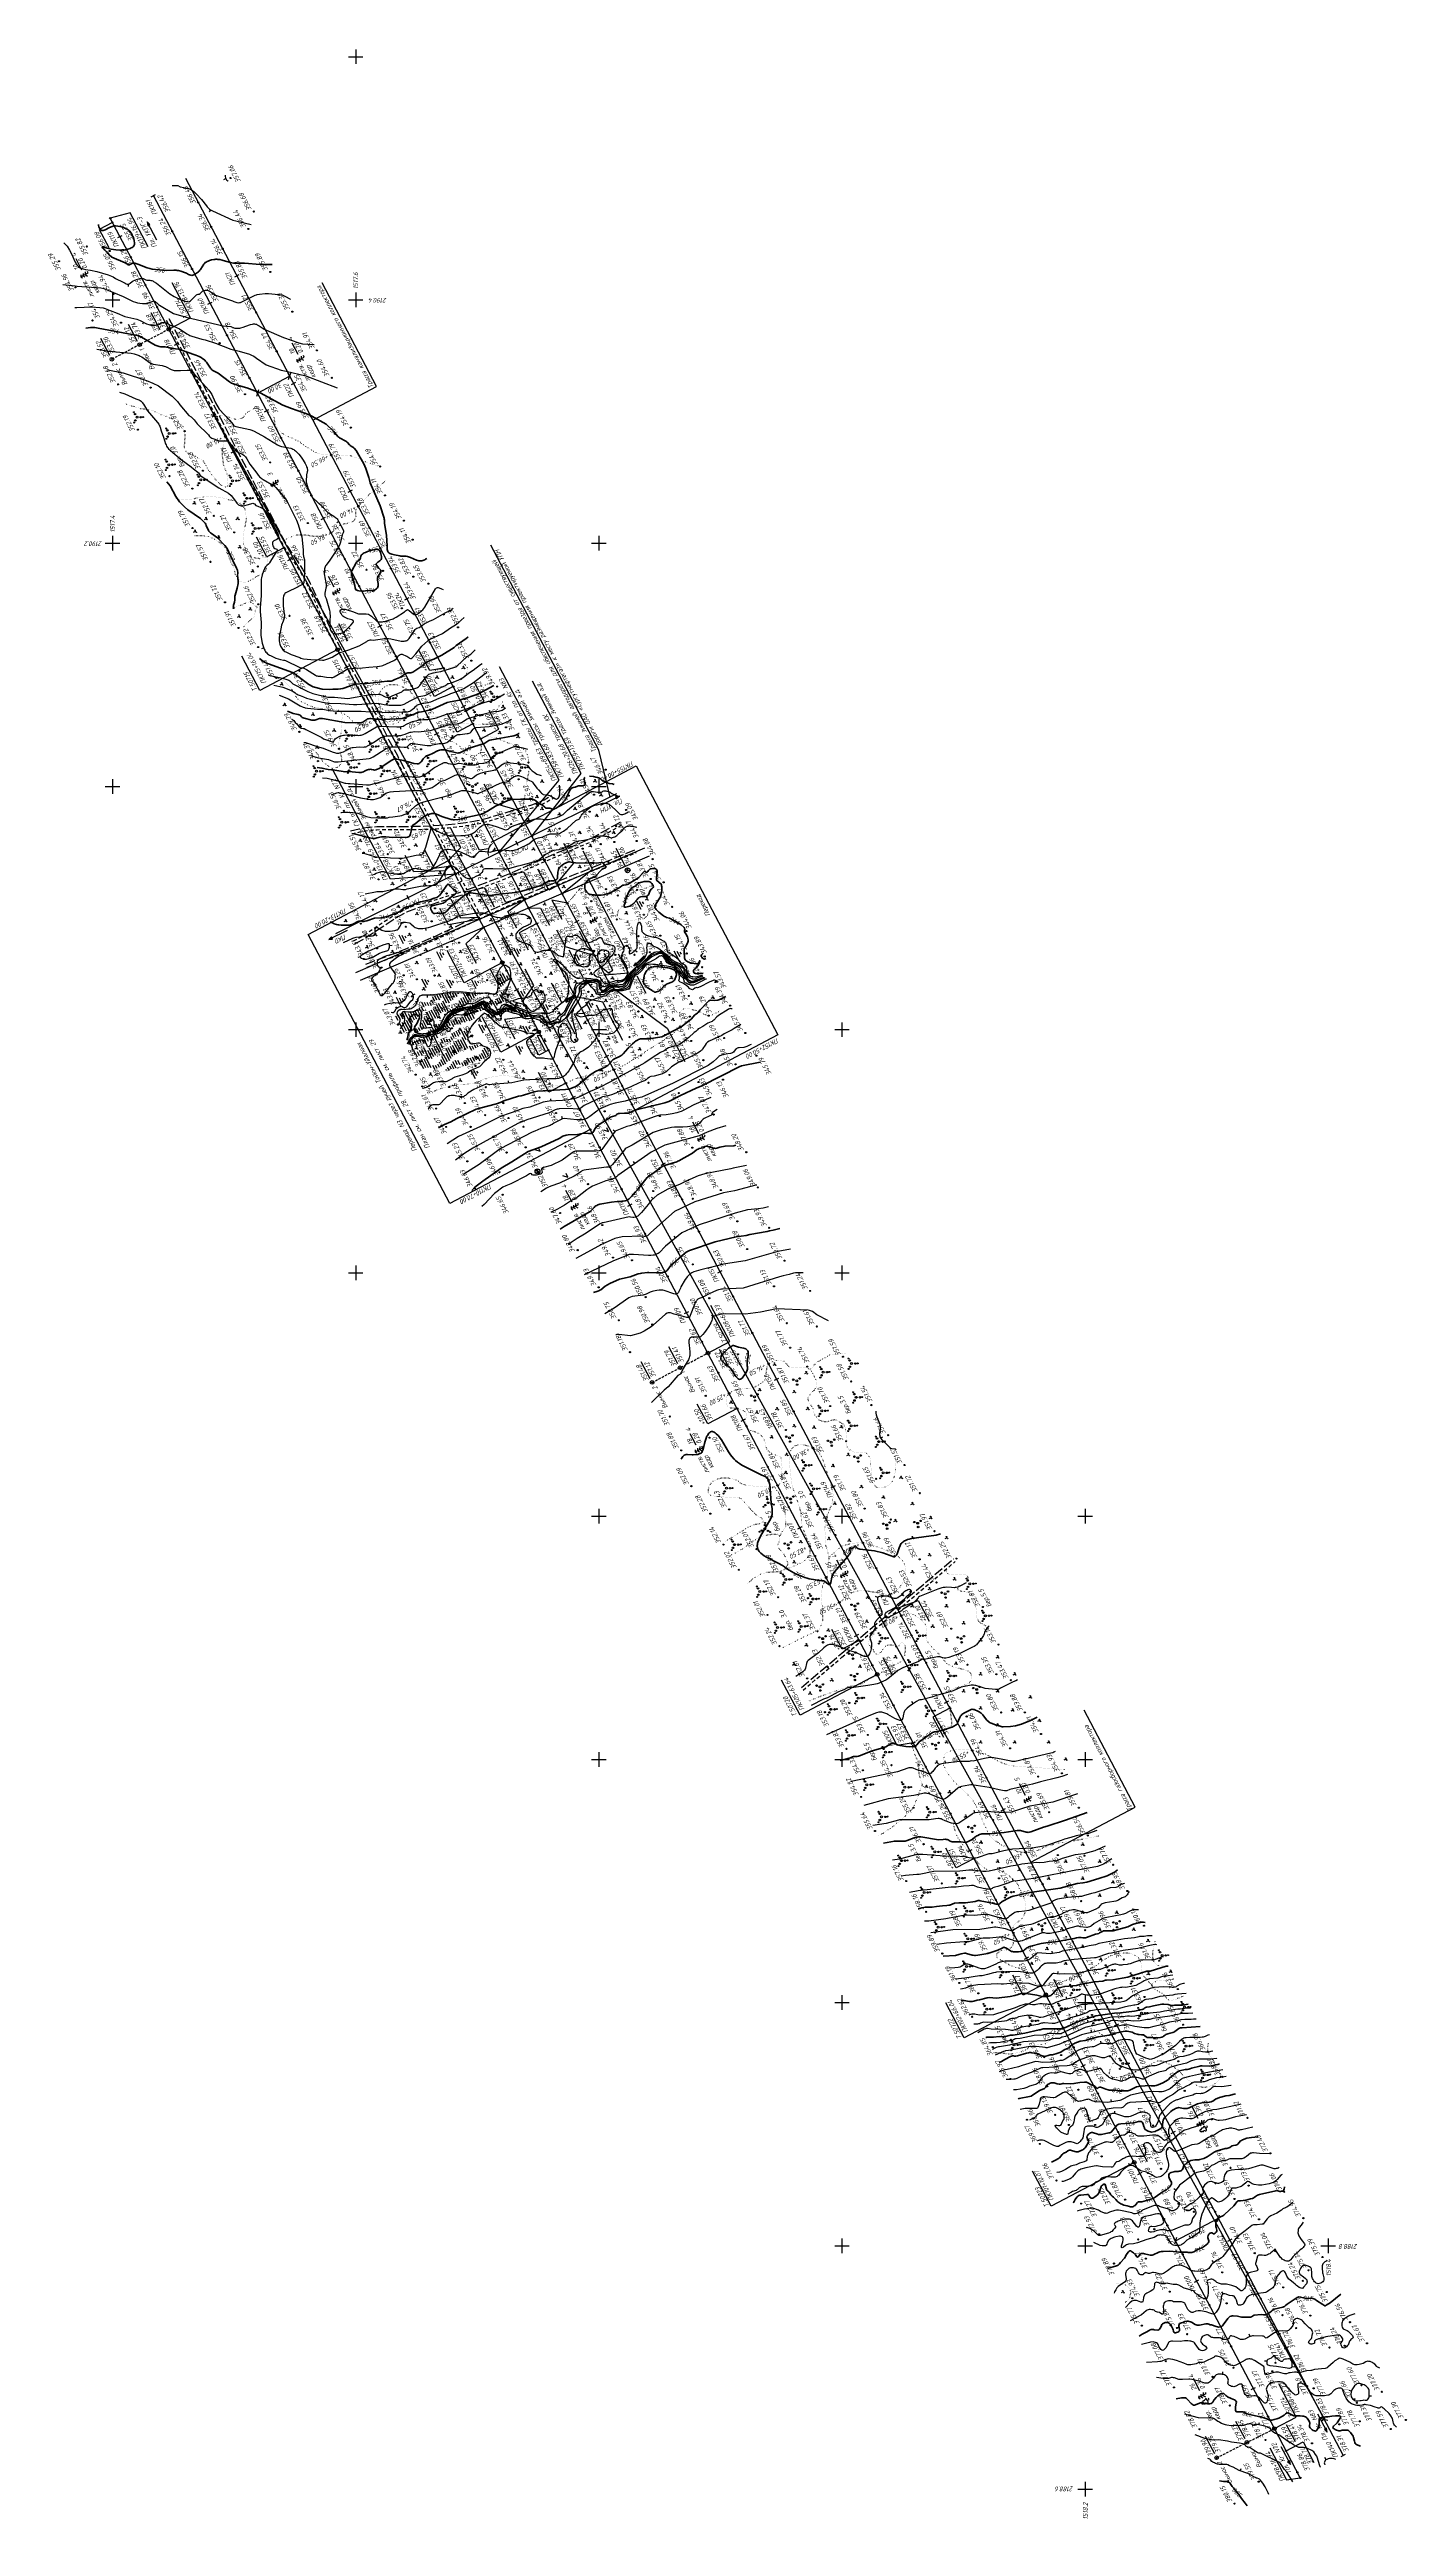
# Model space of a CAD drawing. Extents: x 1517348 to 1518464, y 2188576 to 2190606.
import ezdxf
from ezdxf.enums import TextEntityAlignment as Align

# ---------------------------------------------------------------- set-up
doc = ezdxf.new("R2010")
doc.units = 0
for name, pattern in [('ИИDash_30_20', [5, 3, -2]), ('ИИDash_80_20', [10, 8, -2]), ('ИИDot', [1, 0, -1]), ('ИИHidden', [3, 2, -1])]:
    doc.linetypes.add(name, pattern=pattern)
for name, color, linetype, lineweight in [('ИИ_БОЛОТО_025', 3, 'Continuous', 25), ('ИИ_ГЕОПУНКТ_025', 7, 'Continuous', 25), ('ИИ_ГЕОСЕТКА_025', 3, 'Continuous', 25), ('ИИ_ГИДРОГРАФИЯ_025', 3, 'Continuous', 25), ('ИИ_ГРАНИЦА_025', 7, 'Continuous', 25), ('ИИ_ДОРОГА_025', 7, 'Continuous', 25), ('ИИ_КОНТУР_025', 7, 'ИИDot', 25), ('ИИ_ОТМЕТКА_025', 7, 'Continuous', 25), ('ИИ_ОФОРМЛЕНИЕ_025', 7, 'Continuous', 25), ('ИИ_ПИКЕТАЖ_025', 7, 'Continuous', 25), ('ИИ_РАЗМЕР_025', 7, 'Continuous', 25), ('ИИ_РЕЛЬЕФ_025', 34, 'Continuous', 25), ('ИИ_РЕЛЬЕФ_050', 34, 'Continuous', 50), ('ИИ_ТЕКСТ_025', 7, 'Continuous', 25), ('ИИ_ТРАССА_АД_025', 1, 'Continuous', 25), ('ИИ_ТРАССА_ТРУБ_025', 7, 'Continuous', 25), ('ИИ_УГОДЬЯ_025', 7, 'Continuous', 25)]:
    doc.layers.add(name, color=color, linetype=linetype, lineweight=lineweight)
doc.styles.add('VNIPISIMPLEXCUR', font='simplex.shx', dxfattribs={"width": 0.8, "oblique": 15})
doc.linetypes.add('ИИ05485', pattern='A,19.47,-0.53,[37,3dservice.shx,S=1.5,R=0,X=0,Y=0],-0.53,19.47', length=40)
doc.dimstyles.new('ИИ-2000-м-dm$0', dxfattribs={"dimscale": 2, "dimtxt": 2.5, "dimasz": 2.5, "dimexe": 1.25, "dimexo": 0, "dimgap": 1, "dimtad": 1, "dimtoh": 1, "dimzin": 1, "dimdsep": 46, "dimtxsty": 'VNIPISIMPLEXCUR', "dimblk": 'OBLIQUE', "dimcen": 2.5, "dimaunit": 1, "dimadec": 4, "dimazin": 0, "dimtfac": 1, "dimtmove": 1, "dimatfit": 2, "dimfxl": 1, "dimarcsym": 0})
doc.dimstyles.new('ИИ-2000-м-dm$2', dxfattribs={"dimscale": 2, "dimtxt": 2.5, "dimasz": 2.5, "dimexe": 1.25, "dimexo": 0, "dimgap": 1, "dimtad": 2, "dimtoh": 1, "dimzin": 1, "dimdsep": 46, "dimtxsty": 'VNIPISIMPLEXCUR', "dimcen": 2.5, "dimaunit": 1, "dimazin": 0, "dimtfac": 1, "dimtmove": 1, "dimatfit": 2, "dimfxl": 1, "dimarcsym": 0})

# ---------------------------------------------------------------- blocks, each defined once
blk = doc.blocks.new('ИИ053672А')
at = {"color": 0, "linetype": 'Continuous'}
for points in [[(1, 0.9), (0, 1.5), (-1, 0.9)], [(0.8, 2), (0, 2.5), (-0.8, 2)], [(0.7, 3.1), (0, 3.5), (-0.7, 3.1)], [(0, 3.5), (0, 0), (0.7, 0)]]:
    blk.add_lwpolyline(points, dxfattribs=at)
at = {"color": 0, "linetype": 'Continuous', "style": 'VNIPISIMPLEXCUR', "oblique": 15, "width": 0.8}
blk.add_attdef('RACE2', text='', height=2, dxfattribs=at).set_placement((-2, 1.2), align=Align.TOP_RIGHT)
blk.add_attdef('RACE1', text='', height=2, dxfattribs=at).set_placement((-2, 2.2), align=Align.RIGHT)
blk.add_attdef('HEIGHT', (2, 2.2), '', height=2, dxfattribs=at)
blk.add_attdef('THICKNESS', text='', height=2, dxfattribs=at).set_placement((2, 1.2), align=Align.TOP_LEFT)
blk.add_attdef('DISTANCE', text='', height=2, dxfattribs=at).set_placement((8.5, 1.8), align=Align.MIDDLE_LEFT)
blk = doc.blocks.new('ИИ05407')
at = {"linetype": 'Continuous', "lineweight": 25}
h = blk.add_hatch(color=0, dxfattribs=at)
edge = h.paths.add_edge_path()
edge.add_arc((-0.5, 0.1), 0.1, 0, 360)
h = blk.add_hatch(color=0, dxfattribs=at)
edge = h.paths.add_edge_path()
edge.add_arc((0.5, 0.1), 0.1, 0, 360)
at = {"color": 0, "linetype": 'Continuous', "lineweight": 25}
blk.add_lwpolyline([(0, 0), (0, 1.2)], dxfattribs=at)
for centre in [(-0.5, 0.1), (0.5, 0.1)]:
    blk.add_circle(centre, 0.1, dxfattribs=at)
blk = doc.blocks.new('ИИ053952')
at = {"linetype": 'Continuous', "lineweight": 25}
h = blk.add_hatch(color=0, dxfattribs=at)
edge = h.paths.add_edge_path()
edge.add_arc((-1.3, 2.1), 0.2, 0, 360)
h = blk.add_hatch(color=0, dxfattribs=at)
edge = h.paths.add_edge_path()
edge.add_arc((-0.8, 1.3), 0.3, 0, 360)
h = blk.add_hatch(color=0, dxfattribs=at)
edge = h.paths.add_edge_path()
edge.add_arc((1.5, 0), 0.3, 0, 360)
h = blk.add_hatch(color=0, dxfattribs=at)
edge = h.paths.add_edge_path()
edge.add_arc((2.5, 0.1), 0.2, 0, 360)
h = blk.add_hatch(color=0, dxfattribs=at)
edge = h.paths.add_edge_path()
edge.add_arc((-1.2, -2.2), 0.2, 0, 360)
h = blk.add_hatch(color=0, dxfattribs=at)
edge = h.paths.add_edge_path()
edge.add_arc((-0.7, -1.3), 0.3, 0, 360)
at = {"color": 0, "linetype": 'Continuous', "lineweight": 25}
for centre, radius in [((-1.3, 2.1), 0.2), ((-0.8, 1.3), 0.3), ((0, 0), 0.4), ((1.5, 0), 0.3), ((2.5, 0.1), 0.2), ((-1.2, -2.2), 0.2), ((-0.7, -1.3), 0.3)]:
    blk.add_circle(centre, radius, dxfattribs=at)
blk = doc.blocks.new('PICKET')
at = {"color": 0, "linetype": 'Continuous', "lineweight": 25}
for p, q in [((-0.23, 0), (0.23, 0)), ((0, 0.23), (0, -0.23))]:
    blk.add_line(p, q, dxfattribs=at)
blk.add_circle((0, 0), 0.23, dxfattribs=at)
at = {"color": 0, "linetype": 'Continuous', "style": 'VNIPISIMPLEXCUR', "oblique": 15, "width": 0.8}
blk.add_attdef('OTMETKA', (1.25, 0.3), '', height=2, dxfattribs=at)
at = {"color": 8, "linetype": 'Continuous', "style": 'VNIPISIMPLEXCUR', "oblique": 15, "width": 0.8, "flags": 1}
blk.add_attdef('NOMER', (1.25, -2.7), '', height=2, dxfattribs=at)
blk = doc.blocks.new('ИИ0523811')
at = {"linetype": 'Continuous', "lineweight": 25}
blk.add_hatch(color=0, dxfattribs=at).paths.add_polyline_path([(6, -0.25), (1.5, -0.0625), (1.5, -0.5), (0, 0), (1.5, 0.5), (1.5, 0.0625), (6, 0.25)])
at = {"color": 0, "linetype": 'Continuous', "lineweight": 25}
blk.add_lwpolyline([(6, -0.25), (1.5, -0.0625), (1.5, -0.5), (0, 0), (1.5, 0.5), (1.5, 0.0625), (6, 0.25)], close=True, dxfattribs=at)
blk = doc.blocks.new('ИИ053951')
at = {"linetype": 'Continuous', "lineweight": 25}
h = blk.add_hatch(color=0, dxfattribs=at)
edge = h.paths.add_edge_path()
edge.add_arc((-1.4, 0.5), 0.3, 0, 360)
h = blk.add_hatch(color=0, dxfattribs=at)
edge = h.paths.add_edge_path()
edge.add_arc((1.2, 1), 0.3, 0, 360)
h = blk.add_hatch(color=0, dxfattribs=at)
edge = h.paths.add_edge_path()
edge.add_arc((0.2, -1.5), 0.3, 0, 360)
at = {"color": 0, "linetype": 'Continuous', "lineweight": 25}
for centre, radius in [((-1.4, 0.5), 0.3), ((0, 0), 0.4), ((1.2, 1), 0.3), ((0.2, -1.5), 0.3)]:
    blk.add_circle(centre, radius, dxfattribs=at)
blk = doc.blocks.new('ИИ05468')
at = {"color": 0, "linetype": 'Continuous', "lineweight": 25}
for points in [[(-2, 1), (2, 1)], [(-1.25, 0), (1.25, 0)], [(-0.5, -1), (0.5, -1)]]:
    blk.add_lwpolyline(points, dxfattribs=at)
blk = doc.blocks.new('ИИ05382')
at = {"color": 0, "linetype": 'Continuous', "lineweight": 25}
blk.add_lwpolyline([(1.6, 1.6), (0, 0), (1.6, 0)], dxfattribs=at)
blk = doc.blocks.new('ИИ052131')
at = {"color": 0, "linetype": 'Continuous', "lineweight": 25}
blk.add_wipeout([(-0.5, -0.3), (-0.5, -0.4), (-0.4, -0.5), (-0.3, -0.5), (-0.2, -0.6), (-0.1, -0.6), (0.1, -0.6), (0.2, -0.6), (0.3, -0.5), (0.4, -0.5), (0.5, -0.4), (0.5, -0.3), (0.6, -0.2), (0.6, -0.1), (0.6, 0.1), (0.6, 0.2), (0.5, 0.3), (0.5, 0.4), (0.4, 0.5), (0.3, 0.5), (0.2, 0.6), (0.1, 0.6), (-0.1, 0.6), (-0.2, 0.6), (-0.3, 0.5), (-0.4, 0.5), (-0.5, 0.4), (-0.5, 0.3), (-0.6, 0.2), (-0.6, 0.1), (-0.6, -0.1), (-0.6, -0.2)], dxfattribs=at)
blk.add_circle((0, 0), 0.6, dxfattribs=at)
at = {"color": 7, "linetype": 'Continuous', "style": 'VNIPISIMPLEXCUR', "oblique": 15, "width": 0.8}
for tag, p in [('HEIGHT', (1.3, 0.7)), ('DATE', (1.3, -2.7))]:
    blk.add_attdef(tag, p, '', height=2, dxfattribs=at)
blk = doc.blocks.new('ИИ05466')
at = {"linetype": 'Continuous', "lineweight": 25}
blk.add_hatch(color=0, dxfattribs=at).paths.add_polyline_path([(0, 0), (-0.4, 0.8), (0.4, 0.8)])
at = {"color": 0, "linetype": 'Continuous', "lineweight": 25}
for points in [[(0, 0), (-0.4, 0.8), (0.4, 0.8), (0, 0)], [(0, 0), (0, 2)]]:
    blk.add_lwpolyline(points, dxfattribs=at)
at = {"color": 0, "linetype": 'Continuous', "style": 'VNIPISIMPLEXCUR', "oblique": 15, "width": 0.8}
blk.add_attdef('DEPTH', (1, 0), '', height=2, dxfattribs=at)
blk = doc.blocks.new('ИИ15001')
at = {"color": 0, "linetype": 'Continuous', "lineweight": 25}
blk.add_lwpolyline([(0, 1), (0, -1)], dxfattribs=at)
at = {"color": 0, "linetype": 'Continuous', "lineweight": 25, "style": 'VNIPISIMPLEXCUR', "oblique": 15, "width": 0.8}
blk.add_attdef('STATIONING', text='', height=2, dxfattribs=at).set_placement((0, 2), align=Align.CENTER)
at = {"color": 7, "linetype": 'Continuous', "lineweight": 25, "style": 'VNIPISIMPLEXCUR', "oblique": 15, "width": 0.8}
blk.add_attdef('HEIGHT', text='', height=2, dxfattribs=at).set_placement((0, -2), align=Align.TOP_CENTER)
blk = doc.blocks.new('ИИ050052Р')
at = {"linetype": 'Continuous', "lineweight": 25}
h = blk.add_hatch(color=0, dxfattribs=at)
edge = h.paths.add_edge_path()
edge.add_arc((0, 0), 0.15, 0, 360)
at = {"color": 0, "linetype": 'Continuous', "lineweight": 25}
for radius in [0.75, 0.15]:
    blk.add_circle((0, 0), radius, dxfattribs=at)
at = {"color": 0, "linetype": 'Continuous', "style": 'VNIPISIMPLEXCUR', "oblique": 15, "width": 0.8}
for tag, p in [('NUMBER', (-2, -1)), ('STATIONING', (-2, -4.4)), ('ALPHA', (-2, -7.8))]:
    blk.add_attdef(tag, text='', height=2, dxfattribs=at).set_placement(p, align=Align.RIGHT)
for tag, p in [('CENTRE', (1.45, 0.7)), ('HEIGHT', (1.45, -2.7))]:
    blk.add_attdef(tag, p, '', height=2, dxfattribs=at)
at = {"color": 253, "linetype": 'Continuous', "style": 'VNIPISIMPLEXCUR', "oblique": 15, "width": 0.8, "flags": 1}
blk.add_attdef('NOTE', text='', height=1.6, dxfattribs=at).set_placement((-2, -10.8), align=Align.RIGHT)
blk = doc.blocks.new('ИИ050113Р')
at = {"linetype": 'Continuous'}
for points in [[(0, 0), (-0.7, 0.7, 0.198912), (-1, 0, 0.198912), (-0.7, -0.7)], [(0, 0), (0.7, -0.7, 0.198912), (1, 0, 0.198912), (0.7, 0.7)]]:
    blk.add_hatch(color=0, dxfattribs=at).paths.add_polyline_path(points)
at = {"color": 0, "linetype": 'Continuous'}
for points in [[(-0.7, -0.7), (0.7, 0.7)], [(-0.7, 0.7), (0.7, -0.7)]]:
    blk.add_lwpolyline(points, dxfattribs=at)
blk.add_circle((0, 0), 1, dxfattribs=at)
at = {"color": 0, "linetype": 'Continuous', "style": 'VNIPISIMPLEXCUR', "oblique": 15, "width": 0.8}
blk.add_attdef('NUMBER', text='', height=2, dxfattribs=at).set_placement((-2.2, -1), align=Align.RIGHT)
for tag, p in [('CENTRE', (1.7, 0.7)), ('EXPLAIN', (-3.6, -3.6)), ('HEIGHT', (1.7, -2.7))]:
    blk.add_attdef(tag, p, '', height=2, dxfattribs=at)
at = {"color": 253, "linetype": 'Continuous', "style": 'VNIPISIMPLEXCUR', "oblique": 15, "width": 0.8, "flags": 1}
blk.add_attdef('NOTE', text='', height=1.6, dxfattribs=at).set_placement((-7.4, -3.6), align=Align.RIGHT)
blk = doc.blocks.new('ИИ15002')
at = {"linetype": 'Continuous', "lineweight": 25}
h = blk.add_hatch(color=0, dxfattribs=at)
edge = h.paths.add_edge_path()
edge.add_arc((0, 0), 0.3, 0, 360)
at = {"color": 0, "linetype": 'Continuous', "lineweight": 25}
blk.add_circle((0, 0), 0.3, dxfattribs=at)
at = {"color": 0, "linetype": 'Continuous', "style": 'VNIPISIMPLEXCUR', "oblique": 15, "width": 0.8}
blk.add_attdef('STATIONING', (1, 1.3), '', height=2, rotation=90, dxfattribs=at)
at = {"color": 7, "linetype": 'Continuous', "style": 'VNIPISIMPLEXCUR', "oblique": 15, "width": 0.8}
blk.add_attdef('HEIGHT', text='', height=2, dxfattribs=at).set_placement((0, -1.3), align=Align.TOP_CENTER)
blk = doc.blocks.new('ИИ150022')
at = {"linetype": 'Continuous', "lineweight": 25}
h = blk.add_hatch(color=0, dxfattribs=at)
edge = h.paths.add_edge_path()
edge.add_arc((0, 0), 0.3, 0, 360)
at = {"color": 0, "linetype": 'Continuous', "lineweight": 25}
blk.add_circle((0, 0), 0.3, dxfattribs=at)
at = {"color": 0, "linetype": 'Continuous', "style": 'VNIPISIMPLEXCUR', "oblique": 15, "width": 0.8}
for tag, p in [('STATIONING1', (1, 4.7)), ('STATIONING2', (1, 1.3))]:
    blk.add_attdef(tag, p, '', height=2, dxfattribs=at)
at = {"color": 7, "linetype": 'Continuous', "style": 'VNIPISIMPLEXCUR', "oblique": 15, "width": 0.8}
blk.add_attdef('HEIGHT', text='', height=2, dxfattribs=at).set_placement((0, -1.3), align=Align.TOP_CENTER)
blk = doc.blocks.new('ИИ050117Р')
at = {"color": 0, "linetype": 'Continuous', "lineweight": 25}
for points in [[(-0.7, -0.7), (0.7, 0.7)], [(-0.7, 0.7), (0.7, -0.7)]]:
    blk.add_lwpolyline(points, dxfattribs=at)
blk.add_circle((0, 0), 1, dxfattribs=at)
at = {"color": 0, "linetype": 'Continuous', "style": 'VNIPISIMPLEXCUR', "oblique": 15, "width": 0.8}
blk.add_attdef('NUMBER', text='', height=2, dxfattribs=at).set_placement((-2.2, -1), align=Align.RIGHT)
for tag, p in [('CENTRE', (1.7, 0.7)), ('HEIGHT', (1.7, -2.7))]:
    blk.add_attdef(tag, p, '', height=2, dxfattribs=at)
at = {"color": 253, "linetype": 'Continuous', "style": 'VNIPISIMPLEXCUR', "oblique": 15, "width": 0.8, "flags": 1}
blk.add_attdef('NOTE', text='', height=1.6, dxfattribs=at).set_placement((-2.2, -4), align=Align.RIGHT)
blk = doc.blocks.new('ИИ15008')
at = {"linetype": 'Continuous', "lineweight": 25}
blk.add_hatch(color=0, dxfattribs=at).paths.add_polyline_path([(0, 0), (1.5, -0.5), (1.5, 0.5)])
at = {"color": 0, "linetype": 'Continuous', "lineweight": 25}
blk.add_lwpolyline([(0, 0), (1.5, -0.5), (1.5, 0.5)], close=True, dxfattribs=at)
blk.add_lwpolyline([(8.5, 0), (0, 0)], dxfattribs=at)
blk = doc.blocks.new('ИИ053673А')
at = {"color": 0, "linetype": 'Continuous'}
blk.add_lwpolyline([(-1.3, 0.9), (-1.2, 0.9), (-1, 0.9), (-0.9, 0.9), (-0.7, 0.9), (-0.6, 0.9), (-0.5, 0.9), (-0.4, 1), (-0.4, 1.1), (-0.4, 1.2), (-0.4, 1.2), (-0.4, 1.3), (-0.4, 1.4), (-0.4, 1.4), (-0.5, 1.5), (-0.6, 1.6), (-0.6, 1.7), (-0.7, 1.8), (-0.8, 1.8), (-0.8, 1.9), (-0.8, 1.9), (-0.8, 2), (-0.8, 2), (-0.8, 2), (-0.8, 2), (-0.7, 2.1), (-0.7, 2.2), (-0.6, 2.3), (-0.6, 2.4), (-0.6, 2.4), (-0.6, 2.5), (-0.7, 2.6), (-0.7, 2.6), (-0.8, 2.6), (-0.8, 2.7), (-0.9, 2.7), (-0.9, 2.8), (-1, 2.8), (-1, 2.8), (-1, 2.8), (-1, 2.8), (-1, 2.9), (-1, 2.9), (-1, 2.9), (-1, 3), (-1, 3), (-0.9, 3.1), (-0.9, 3.2), (-1, 3.2), (-1, 3.3), (-1, 3.4), (-1.1, 3.4), (-1.1, 3.4), (-1.2, 3.5), (-1.2, 3.5), (-1.3, 3.5), (-1.3, 3.5), (-1.4, 3.5), (-1.5, 3.5), (-1.5, 3.5), (-1.6, 3.4), (-1.6, 3.4), (-1.7, 3.4), (-1.7, 3.3), (-1.7, 3.2), (-1.8, 3.2), (-1.8, 3.1), (-1.7, 3), (-1.7, 3), (-1.7, 2.9), (-1.7, 2.9), (-1.7, 2.9), (-1.7, 2.8), (-1.7, 2.8), (-1.7, 2.8), (-1.7, 2.8), (-1.8, 2.8), (-1.8, 2.7), (-1.9, 2.7), (-1.9, 2.6), (-2, 2.6), (-2, 2.6), (-2.1, 2.5), (-2.1, 2.4), (-2.1, 2.4), (-2.1, 2.3), (-2, 2.2), (-2, 2.1), (-1.9, 2), (-1.9, 2), (-1.9, 2), (-1.9, 2), (-1.9, 1.9), (-1.9, 1.9), (-1.9, 1.8), (-2, 1.8), (-2.1, 1.7), (-2.1, 1.6), (-2.2, 1.5), (-2.3, 1.4), (-2.3, 1.4), (-2.3, 1.3), (-2.3, 1.2), (-2.3, 1.2), (-2.3, 1.1), (-2.3, 1), (-2.2, 0.9), (-2.1, 0.9), (-2, 0.9), (-1.8, 0.9), (-1.7, 0.9), (-1.5, 0.9)], close=True, dxfattribs=at)
for points in [[(-1.3, 0.9), (-1.3, 0), (-0.7, 0)], [(2.4, 0.9), (1.4, 1.5), (0.4, 0.9)], [(2.2, 2), (1.4, 2.5), (0.5, 2)], [(2, 3.1), (1.4, 3.5), (0.7, 3.1)], [(1.4, 3.5), (1.4, 0), (2, 0)]]:
    blk.add_lwpolyline(points, dxfattribs=at)
at = {"color": 0, "linetype": 'Continuous', "style": 'VNIPISIMPLEXCUR', "oblique": 15, "width": 0.8}
blk.add_attdef('RACE2', text='', height=2, dxfattribs=at).set_placement((-3.2, 1.2), align=Align.TOP_RIGHT)
blk.add_attdef('RACE1', text='', height=2, dxfattribs=at).set_placement((-3.2, 2.2), align=Align.RIGHT)
blk.add_attdef('HEIGHT', (3, 2), '', height=2, dxfattribs=at)
blk.add_attdef('THICKNESS', text='', height=2, dxfattribs=at).set_placement((3, 1.5), align=Align.TOP_LEFT)
blk.add_attdef('DISTANCE', text='', height=2, dxfattribs=at).set_placement((9.5, 1.8), align=Align.MIDDLE_LEFT)
blk = doc.blocks.new('ИИ053296')
at = {"color": 0, "linetype": 'Continuous', "lineweight": 25}
blk.add_lwpolyline([(0, 0), (1, 0)], dxfattribs=at)
blk = doc.blocks.new('ИИ052382')
at = {"color": 0, "linetype": 'Continuous', "lineweight": 25}
blk.add_lwpolyline([(1.3, 0.8), (0, 0), (1.3, -0.8)], dxfattribs=at)
at = {"color": 0, "linetype": 'Continuous', "style": 'VNIPISIMPLEXCUR', "oblique": 15, "width": 0.8}
for tag, p in [('WIDTH', (2, 0.7)), ('DEPTH', (2, -2.7))]:
    blk.add_attdef(tag, p, '', height=2, dxfattribs=at)
blk = doc.blocks.new('*D23')
at = {"layer": 'Defpoints', "color": 0, "transparency": 16777216}
for p in [(1517433.6, 2190485.8), (1517814.4, 2189993.8), (1517710.2, 2189950.8), (1517583.5, 2189878.8), (1518412.4, 2188627.8)]:
    blk.add_point(p, dxfattribs=at)
at = {"layer": 'ИИ_РАЗМЕР_025', "color": 0, "lineweight": -2, "transparency": 16777216}
for p, q in [((1517701.9, 2189947.6), (1517694.8, 2189960.9)), ((1517709.2, 2189948.7), (1517701.9, 2189947.6))]:
    blk.add_line(p, q, dxfattribs=at)
blk.add_arc((1517718.1, 2189945.8), 9.35, 142.4771, 181.7709, dxfattribs=at)
at = {"layer": 'ИИ_РАЗМЕР_025', "color": 0, "transparency": 16777216}
for points in [[(1517709.4, 2189945.7), (1517708.1, 2189945.3), (1517709.7, 2189941.6)], [(1517710.3, 2189952), (1517711.1, 2189951), (1517713.7, 2189954.1)]]:
    blk.add_solid(points, dxfattribs=at)
at = {"layer": 'ИИ_РАЗМЕР_025', "color": 0, "transparency": 16777216, "insert": (1517695.1, 2189953.1), "char_height": 4, "attachment_point": 5, "rotation": 117.7798, "style": 'VNIPISIMPLEXCUR'}
blk.add_mtext("88°41'", dxfattribs=at)
blk = doc.blocks.new('*D24')
at = {"layer": 'Defpoints', "color": 0, "transparency": 16777216}
for p in [(1517814.4, 2189993.8), (1517674.6, 2189932.8), (1517697.6, 2189898.9), (1517583.5, 2189878.8), (1517720.6, 2189855.1)]:
    blk.add_point(p, dxfattribs=at)
at = {"layer": 'ИИ_РАЗМЕР_025', "color": 0, "lineweight": -2, "transparency": 16777216}
for p, q in [((1517647.7, 2189929.8), (1517640.6, 2189943.2)), ((1517673.6, 2189930.7), (1517647.7, 2189929.8)), ((1517682.3, 2189928), (1517676.9, 2189938.2))]:
    blk.add_line(p, q, dxfattribs=at)
blk.add_arc((1517682.3, 2189928), 9.08, 143.2367, 181.0104, dxfattribs=at)
at = {"layer": 'ИИ_РАЗМЕР_025', "color": 0, "transparency": 16777216}
for points in [[(1517673.8, 2189927.9), (1517672.5, 2189927.6), (1517674.1, 2189923.9)], [(1517674.5, 2189933.9), (1517675.4, 2189932.9), (1517678, 2189936)]]:
    blk.add_solid(points, dxfattribs=at)
at = {"layer": 'ИИ_РАЗМЕР_025', "color": 0, "transparency": 16777216, "insert": (1517640.9, 2189935.4), "char_height": 4, "attachment_point": 5, "rotation": 117.7798, "style": 'VNIPISIMPLEXCUR'}
blk.add_mtext("88°41'", dxfattribs=at)
blk = doc.blocks.new('ИИ052821')
at = {"linetype": 'Continuous', "lineweight": 25}
for points in [[(0.5, 3.2), (0.5, 4), (-0.5, 4), (-0.5, 3.2)], [(0.5, 1.6), (0.5, 2.4), (-0.5, 2.4), (-0.5, 1.6)], [(0.5, 0), (0.5, 0.8), (-0.5, 0.8), (-0.5, 0)]]:
    blk.add_hatch(color=0, dxfattribs=at).paths.add_polyline_path(points)
at = {"color": 0, "linetype": 'Continuous', "lineweight": 25}
blk.add_lwpolyline([(-0.5, 0), (0.5, 0), (0.5, 4), (-0.5, 4)], close=True, dxfattribs=at)
for points in [[(-0.5, 3.2), (0.5, 3.2)], [(-0.5, 2.4), (0.5, 2.4)], [(-0.5, 1.6), (0.5, 1.6)], [(-0.5, 0.8), (0.5, 0.8)]]:
    blk.add_lwpolyline(points, dxfattribs=at)
at = {"color": 0, "linetype": 'Continuous', "style": 'VNIPISIMPLEXCUR', "oblique": 15, "width": 0.8, "flags": 8}
blk.add_attdef('CAPTION', text='', height=2, dxfattribs=at).set_placement((-1.8, 0), align=Align.RIGHT)
at = {"color": 0, "linetype": 'Continuous', "style": 'VNIPISIMPLEXCUR', "oblique": 15, "width": 0.8}
for tag, p in [('HEIGHT', (1.2, 2.7)), ('DATA', (1.2, -0.7))]:
    blk.add_attdef(tag, p, '', height=2, dxfattribs=at)
blk = doc.blocks.new('_Oblique')
at = {"color": 0, "linetype": 'ByBlock', "lineweight": -2}
blk.add_line((-0.5, -0.5), (0.5, 0.5), dxfattribs=at)
blk = doc.blocks.new('*D26')
at = {"layer": 'Defpoints', "color": 0, "transparency": 16777216}
for p in [(1518309.7, 2188822.8), (1518309.7, 2188822.8), (1518274.3, 2188804.2)]:
    blk.add_point(p, dxfattribs=at)
at = {"layer": 'ИИ_РАЗМЕР_025', "color": 0, "lineweight": -2, "transparency": 16777216}
for p, q in [((1518274.3, 2188804.2), (1518309.7, 2188822.8)), ((1518309.7, 2188822.8), (1518308.5, 2188825)), ((1518274.3, 2188804.2), (1518273.1, 2188806.4))]:
    blk.add_line(p, q, dxfattribs=at)
at = {"layer": 'ИИ_РАЗМЕР_025', "color": 0, "lineweight": -2, "transparency": 16777216, "xscale": 4, "yscale": 4, "zscale": 4}
for p, rotation in [((1518274.3, 2188804.2), 207.7797961859177), ((1518309.7, 2188822.8), 27.77979618591773)]:
    blk.add_blockref('_Oblique', p, dxfattribs=dict(at, rotation=rotation))
at = {"layer": 'ИИ_РАЗМЕР_025', "color": 0, "transparency": 16777216, "insert": (1518293.4, 2188810.9), "char_height": 4, "attachment_point": 5, "rotation": 207.7798, "style": 'VNIPISIMPLEXCUR'}
blk.add_mtext('39.98', dxfattribs=at)
blk = doc.blocks.new('*D27')
at = {"layer": 'Defpoints', "color": 0, "transparency": 16777216}
for p in [(1517483.8, 2190304.7), (1518396.8, 2188657.4), (1518396.8, 2188657.4)]:
    blk.add_point(p, dxfattribs=at)
at = {"layer": 'ИИ_РАЗМЕР_025', "color": 0, "lineweight": -2, "transparency": 16777216}
for p, q in [((1517483.8, 2190304.7), (1517481.6, 2190303.5)), ((1517483.8, 2190304.7), (1518396.8, 2188657.4)), ((1518396.8, 2188657.4), (1518394.6, 2188656.2))]:
    blk.add_line(p, q, dxfattribs=at)
at = {"layer": 'ИИ_РАЗМЕР_025', "color": 0, "lineweight": -2, "transparency": 16777216, "xscale": 4, "yscale": 4, "zscale": 4}
for p, rotation in [((1517483.8, 2190304.7), 118.9980081626661), ((1518396.8, 2188657.4), 298.9980081626661)]:
    blk.add_blockref('_Oblique', p, dxfattribs=dict(at, rotation=rotation))
at = {"layer": 'ИИ_РАЗМЕР_025', "color": 0, "transparency": 16777216, "insert": (1517937.7, 2189479.6), "char_height": 4, "attachment_point": 5, "rotation": 118.998, "style": 'VNIPISIMPLEXCUR'}
blk.add_mtext('1883.43', dxfattribs=at)
blk = doc.blocks.new('ИИ05012')
at = {"color": 0, "linetype": 'Continuous', "lineweight": 25, "flags": 128}
for points in [[(-3, 0), (3, 0)], [(0, 3), (0, -3)]]:
    blk.add_lwpolyline(points, dxfattribs=at)
blk = doc.blocks.new('*D32')
at = {"layer": 'Defpoints', "color": 0, "transparency": 16777216}
for p in [(1517545.7, 2190337.4), (1517545.7, 2190337.4), (1517519.2, 2190323.4)]:
    blk.add_point(p, dxfattribs=at)
at = {"layer": 'ИИ_РАЗМЕР_025', "color": 0, "lineweight": -2, "transparency": 16777216}
for p, q in [((1517519.2, 2190323.4), (1517545.7, 2190337.4)), ((1517545.7, 2190337.4), (1517544.6, 2190339.6)), ((1517519.2, 2190323.4), (1517518, 2190325.6))]:
    blk.add_line(p, q, dxfattribs=at)
at = {"layer": 'ИИ_РАЗМЕР_025', "color": 0, "lineweight": -2, "transparency": 16777216, "xscale": 4, "yscale": 4, "zscale": 4}
for p, rotation in [((1517545.7, 2190337.4), 27.77979618591773), ((1517519.2, 2190323.4), 207.7797961859177)]:
    blk.add_blockref('_Oblique', p, dxfattribs=dict(at, rotation=rotation))
at = {"layer": 'ИИ_РАЗМЕР_025', "color": 0, "transparency": 16777216, "insert": (1517533.9, 2190327.7), "char_height": 4, "attachment_point": 5, "rotation": 207.7798, "style": 'VNIPISIMPLEXCUR'}
blk.add_mtext('30.00', dxfattribs=at)

msp = doc.modelspace()

# ---------------------------------------------------------------- hatches: boundary and pattern name
at = {"layer": 'ИИ_БОЛОТО_025'}
h = msp.add_hatch(dxfattribs=at)
h.set_pattern_fill('ИИ_БОЛОТО', color=256, scale=2, style=0, pattern_type=2)
h.set_pattern_definition([(117.7798, (1531919.18, 2184443.797), (-30.08134, -15.84654), [10, -3, 4, -5, 4, -8]), (117.7798, (1531916.945, 2184443.75), (-30.08134, -15.84654), [8, -3, 5, -4, 5, -9]), (117.7798, (1531914.71, 2184443.702), (-30.08134, -15.84654), [8, -3, 4, -6, 4, -9]), (117.7798, (1531912.94, 2184442.77), (-30.08134, -15.84654), [8, -3, 4, -5, 4, -10]), (117.7798, (1531911.637, 2184440.953), (-30.08134, -15.84654), [8, -3, 3, -7, 4, -9]), (117.7798, (1531910.333, 2184439.136), (-30.08134, -15.84654), [8, -3, 3, -8, 4, -8]), (117.7798, (1531908.564, 2184438.204), (-30.08134, -15.84654), [8, -4, 3, -10, 4, -5]), (117.7798, (1531906.794, 2184437.272), (-30.08134, -15.84654), [8, -5, 3, -10, 4, -4]), (117.7798, (1531905.49, 2184435.455), (-30.08134, -15.84654), [9, -5, 4, -5, 8, -3]), (117.7798, (1531904.188, 2184433.64), (-30.08134, -15.84654), [7, -5, 4, -5, 10, -3]), (117.7798, (1531902.418, 2184432.706), (-30.08134, -15.84654), [7, -4, 5, -5, 9, -4]), (117.7798, (1531901.115, 2184430.89), (-30.08134, -15.84654), [7, -4, 6, -5, 9, -3]), (117.7798, (1531899.345, 2184429.957), (-30.08134, -15.84654), [5, -6, 6, -6, 7, -4]), (117.7798, (1531897.576, 2184429.025), (-30.08134, -15.84654), [4, -6, 7, -6, 5, -6]), (117.7798, (1531895.806, 2184428.093), (-30.08134, -15.84654), [3, -7, 8, -6, 4, -6]), (117.7798, (1531894.037, 2184427.16), (-30.08134, -15.84654), [3, -6, 8, -6, 4, -7]), (117.7798, (1531892.267, 2184426.23), (-30.08134, -15.84654), [4, -6, 10, -5, 4, -5])])
h.paths.add_polyline_path([(1517703.902, 2189772.934), (1517706.996, 2189775.765), (1517709.906, 2189779.285), (1517708.291, 2189784.989), (1517703.901, 2189787.067), (1517699.273, 2189787.786), (1517692.992, 2189789.345), (1517691.328, 2189795.519), (1517693.897, 2189802.137), (1517705.705, 2189814.018), (1517709.527, 2189811.662), (1517716.812, 2189808.224), (1517718.864, 2189808.635), (1517719.782, 2189812.111), (1517721.644, 2189814.081), (1517723.76, 2189815.67), (1517728.147, 2189814.504), (1517734.673, 2189812.48), (1517737.948, 2189809.661), (1517742.117, 2189809.334), (1517746.949, 2189809.444), (1517750.88, 2189807.873), (1517753.546, 2189807.783), (1517753.115, 2189810.679), (1517750.405, 2189811.673), (1517746.319, 2189811.03), (1517742.328, 2189813.336), (1517735.39, 2189815.717), (1517731.278, 2189818.63), (1517723.928, 2189824.133), (1517720.445, 2189826.595), (1517719.529, 2189828.311), (1517721.315, 2189829.241), (1517724.18, 2189834.032), (1517727.617, 2189842.205), (1517727.458, 2189842.141), (1517718.298, 2189847.743), (1517716.95, 2189844.106), (1517718.256, 2189836.415), (1517716.133, 2189828.979), (1517712.112, 2189828.925), (1517705.662, 2189829.902), (1517697.408, 2189830.007), (1517676.881, 2189830.003), (1517664.208, 2189828.597), (1517654.387, 2189828.204), (1517650.517, 2189824.921), (1517648.421, 2189821.223), (1517645.205, 2189818.077), (1517641.916, 2189816.448), (1517639.122, 2189816.636), (1517636.665, 2189816.379), (1517635.204, 2189815.609), (1517634.324, 2189814.523), (1517633.535, 2189813.07), (1517631.569, 2189810.618), (1517659.095, 2189759.305), (1517669.555, 2189764.916), (1517686.213, 2189769.366)])

# ---------------------------------------------------------------- linework, layer by layer
at = {"layer": 'ИИ_ГЕОПУНКТ_025'}
for points in [[(1517446.28, 2190375.86), (1517464.233, 2190385.317), (1517449.135, 2190413.978)], [(1517420.63, 2190365.864), (1517413.249, 2190379.876)], [(1517439.198, 2190375.296), (1517431.817, 2190389.308)], [(1517397.822, 2190354.302), (1517390.441, 2190368.314)], [(1517593.676, 2190119.374), (1517586.194, 2190133.577)], [(1517585.06, 2190112.46), (1517521.257, 2190078.849), (1517506.369, 2190107.112)], [(1517821.719, 2189934.638), (1517814.251, 2189948.814)], [(1517720.64, 2189855.08), (1517689.286, 2189838.563), (1517675.268, 2189865.174)], [(1517727.797, 2189861.272), (1517720.315, 2189875.475)], [(1517750.65, 2189798.13), (1517719.296, 2189781.613), (1517704.128, 2189810.406)], [(1517760.639, 2189798.291), (1517754.243, 2189810.432)], [(1517889.75, 2189534.1), (1517907.703, 2189543.557), (1517892.087, 2189573.2)], [(1517865, 2189525.161), (1517857.618, 2189539.173)], [(1517842.304, 2189512.787), (1517834.923, 2189526.799)], [(1517906.746, 2189522.945), (1517899.364, 2189536.957)], [(1518041.201, 2189269.877), (1518034.007, 2189283.532)], [(1518028.97, 2189269.84), (1517965.534, 2189236.423), (1517950.366, 2189265.216)], [(1518181.67, 2189004.671), (1518174.188, 2189018.874)], [(1518167.68, 2189006.54), (1518100.468, 2188971.133), (1518085.3, 2188999.926)], [(1518240.39, 2188868.56), (1518171.966, 2188832.515), (1518156.798, 2188861.308)], [(1518251.209, 2188869.159), (1518243.727, 2188883.362)], [(1518355.67, 2188649.72), (1518373.623, 2188659.177), (1518359.207, 2188686.543)], [(1518331.556, 2188641.368), (1518324.013, 2188655.688)], [(1518372.986, 2188638.734), (1518365.605, 2188652.746)], [(1518306.606, 2188629.046), (1518299.063, 2188643.366)]]:
    msp.add_lwpolyline(points, dxfattribs=at)
at = {"layer": 'ИИ_ГИДРОГРАФИЯ_025', "flags": 128}
msp.add_lwpolyline([(1517642.711, 2189788.382), (1517643.359, 2189790.326), (1517644.914, 2189792.956), (1517646.767, 2189794.75), (1517648.381, 2189795.946), (1517649.996, 2189796.065), (1517652.746, 2189795.467), (1517655.735, 2189795.288), (1517658.844, 2189795.647), (1517662.073, 2189797.321), (1517666.915, 2189799.473), (1517668.47, 2189800.011), (1517669.964, 2189800.848), (1517671.041, 2189802.283), (1517673.013, 2189804.914), (1517674.867, 2189808.142), (1517676.063, 2189810.414), (1517678.693, 2189813.343), (1517680.786, 2189814.719), (1517687.123, 2189817.05), (1517692.444, 2189817.827), (1517695.433, 2189817.827), (1517697.466, 2189818.365), (1517700.515, 2189820.099), (1517702.907, 2189821.893), (1517705.059, 2189822.551), (1517706.912, 2189821.953), (1517707.63, 2189820.099), (1517707.63, 2189818.605), (1517707.749, 2189817.349), (1517709.483, 2189816.213), (1517711.695, 2189816.094), (1517713.19, 2189814.479), (1517715.522, 2189813.104), (1517716.777, 2189813.044), (1517718.391, 2189814.539), (1517720.603, 2189816.333), (1517722.277, 2189817.768), (1517723.712, 2189818.126), (1517727.06, 2189817.409), (1517731.984, 2189815.089), (1517735.849, 2189813.642), (1517739.616, 2189812.088), (1517745.415, 2189810.653), (1517749.361, 2189810.533), (1517751.035, 2189810.474), (1517752.888, 2189809.278), (1517753.546, 2189807.783), (1517754.682, 2189806.169), (1517756.954, 2189805.631), (1517758.628, 2189805.511), (1517759.823, 2189804.435), (1517761.198, 2189804.435), (1517763.709, 2189806.289), (1517765.383, 2189806.408), (1517766.519, 2189806.408), (1517767.715, 2189806.707), (1517768.373, 2189807.664), (1517769.15, 2189810.474), (1517770.585, 2189811.849), (1517771.84, 2189812.267), (1517772.677, 2189813.463), (1517773.455, 2189815.197), (1517774.053, 2189816.512), (1517778.596, 2189824.942), (1517780.629, 2189828.709), (1517781.107, 2189831.1), (1517781.107, 2189833.372), (1517781.885, 2189835.345), (1517784.455, 2189837.557), (1517787.086, 2189838.155), (1517789.597, 2189839.649), (1517791.211, 2189839.889), (1517792.527, 2189839.739), (1517795.307, 2189839.38), (1517797.04, 2189839.829), (1517797.877, 2189839.859), (1517798.894, 2189839.351), (1517799.731, 2189838.723), (1517800.119, 2189837.437), (1517799.91, 2189836.122), (1517800.807, 2189833.342), (1517801.793, 2189832.236), (1517802.481, 2189831.668), (1517803.796, 2189831.578), (1517805.201, 2189831.847), (1517806.158, 2189832.714), (1517807.234, 2189834.269), (1517808.519, 2189835.285), (1517809.536, 2189835.883), (1517812.495, 2189835.913), (1517814.528, 2189836.002), (1517816.501, 2189835.823), (1517818.354, 2189835.435), (1517819.879, 2189835.644), (1517821.702, 2189837.228), (1517823.795, 2189840.098), (1517825.708, 2189843.267), (1517826.485, 2189845.598), (1517828.518, 2189847.511), (1517831.208, 2189850.022), (1517838.233, 2189856.748), (1517840.415, 2189858.243), (1517841.193, 2189859.08), (1517842.269, 2189860.515), (1517843.614, 2189861.531), (1517845.019, 2189862.129), (1517848.158, 2189862.906), (1517850.34, 2189863.983), (1517851.715, 2189863.893), (1517852.971, 2189863.086), (1517854.077, 2189861.471), (1517856.289, 2189858.094), (1517858.471, 2189855.672), (1517861.131, 2189854.925), (1517863.254, 2189853.699), (1517865.884, 2189851.816), (1517867.319, 2189850.022), (1517868.366, 2189848.079), (1517869.89, 2189845.21), (1517871.923, 2189842.101), (1517873.298, 2189839.948), (1517874.793, 2189838.753), (1517877.005, 2189839.111), (1517879.396, 2189839.769), (1517885.195, 2189842.28), (1517885.514, 2189842.409)], dxfattribs=at)
at = {"layer": 'ИИ_ГРАНИЦА_025', "linetype": 'ИИ05485', "flags": 128}
for points in [[(1517600.229, 2189847.088), (1517837.788, 2189949.449)], [(1517841.319, 2189942.748), (1517603.77, 2189840.367)]]:
    msp.add_lwpolyline(points, dxfattribs=at)
at = {"layer": 'ИИ_ДОРОГА_025', "linetype": 'ИИDash_30_20', "flags": 128}
for points in [[(1517444.015, 2190383.475), (1517458.625, 2190355.516), (1517469.406, 2190334.3), (1517486.554, 2190301.582), (1517499.663, 2190275.949), (1517518.064, 2190240.766), (1517527.264, 2190222.802), (1517541.587, 2190196.031), (1517554.026, 2190177.369), (1517560.1, 2190165.97), (1517567.543, 2190149.756), (1517575.02, 2190132.299), (1517581.784, 2190119.189), (1517590.55, 2190102.168), (1517600.518, 2190083.968), (1517613.502, 2190059.321), (1517625.106, 2190036.877), (1517631.977, 2190024.19), (1517637.508, 2190013.685), (1517638.085, 2190012.505), (1517650.016, 2189989.15), (1517658.785, 2189972.232), (1517661.191, 2189967.582)], [(1517647.098, 2190000), (1517661.075, 2189973.465), (1517664.033, 2189967.747)], [(1517665.34, 2189965.222), (1517668.848, 2189965.436), (1517676.245, 2189966.057), (1517683.839, 2189966.861), (1517691.108, 2189967.797), (1517697.522, 2189968.818), (1517700.42, 2189969.362), (1517703.102, 2189969.928), (1517705.58, 2189970.517), (1517709.968, 2189971.746), (1517723.447, 2189975.781), (1517739.337, 2189980.598), (1517745.571, 2189982.442), (1517749.416, 2189983.765), (1517752.93, 2189985.199), (1517754.581, 2189985.967), (1517756.151, 2189986.765), (1517760.721, 2189989.406), (1517762.418, 2189990.399)], [(1517597.018, 2189961.021), (1517603.536, 2189962.638), (1517606.881, 2189963.292), (1517610.436, 2189963.819), (1517614.017, 2189964.201), (1517617.431, 2189964.424), (1517622.056, 2189964.504), (1517639.514, 2189964.481), (1517654.648, 2189964.74), (1517661.648, 2189964.997), (1517662.502, 2189965.049)], [(1517665.34, 2189965.222), (1517667.965, 2189960.148), (1517686.631, 2189923.903), (1517691.338, 2189915.047)], [(1517692.57, 2189912.73), (1517722.215, 2189923.655), (1517752.785, 2189937.022), (1517795.817, 2189955.491), (1517815.128, 2189966.219), (1517819.027, 2189968.612)], [(1517609.463, 2189851.493), (1517614.916, 2189853.667), (1517642.959, 2189864.283), (1517667.372, 2189874.823), (1517714.952, 2189897.165), (1517739.044, 2189907.811), (1517778.877, 2189924.222), (1517810.49, 2189937.135), (1517831.101, 2189945.694)], [(1517598.164, 2189872.939), (1517604.107, 2189875.964), (1517622.432, 2189888.125), (1517631.478, 2189894.063), (1517640.982, 2189899.265), (1517649.938, 2189902.769), (1517661.611, 2189905.522), (1517686, 2189913.08), (1517688.876, 2189914.14)], [(1517692.57, 2189912.73), (1517702.441, 2189894.163)], [(1518000, 2189283.967), (1518031.196, 2189310.324), (1518093.127, 2189362.617)], [(1517968.003, 2189256.837), (1517974.164, 2189262.14), (1518000, 2189283.967)]]:
    msp.add_lwpolyline(points, dxfattribs=at)
at = {"layer": 'ИИ_ДОРОГА_025', "linetype": 'ИИDash_80_20', "flags": 128}
for points in [[(1517446.319, 2190384.679), (1517460.936, 2190356.707), (1517471.716, 2190335.493), (1517488.862, 2190302.777), (1517501.972, 2190277.143), (1517520.373, 2190241.961), (1517529.568, 2190224.008), (1517543.82, 2190197.368), (1517556.261, 2190178.705), (1517562.431, 2190167.125), (1517569.92, 2190150.811), (1517577.373, 2190133.409), (1517584.094, 2190120.381), (1517592.847, 2190103.387), (1517602.808, 2190085.198), (1517615.807, 2190060.523), (1517627.404, 2190038.094), (1517634.27, 2190025.415), (1517639.827, 2190014.862), (1517641.144, 2190012.17), (1517647.098, 2190000)], [(1517664.033, 2189967.747), (1517668.66, 2189968.029), (1517675.999, 2189968.646), (1517683.536, 2189969.443), (1517690.738, 2189970.371), (1517697.077, 2189971.38), (1517699.912, 2189971.912), (1517702.533, 2189972.465), (1517704.928, 2189973.035), (1517709.245, 2189974.243), (1517722.697, 2189978.27), (1517738.591, 2189983.088), (1517744.779, 2189984.92), (1517748.501, 2189986.2), (1517751.89, 2189987.583), (1517753.443, 2189988.305), (1517754.91, 2189989.051), (1517759.401, 2189991.646), (1517761.195, 2189992.72)], [(1517595.77, 2189963.39), (1517602.973, 2189965.177), (1517606.44, 2189965.855), (1517610.107, 2189966.398), (1517613.794, 2189966.792), (1517617.323, 2189967.023), (1517622.035, 2189967.104), (1517639.493, 2189967.081), (1517654.578, 2189967.339), (1517661.191, 2189967.582)], [(1517662.502, 2189965.049), (1517665.655, 2189958.955), (1517684.327, 2189922.697), (1517688.876, 2189914.14)], [(1517691.338, 2189915.047), (1517721.243, 2189926.069), (1517751.751, 2189939.408), (1517794.67, 2189957.828), (1517813.816, 2189968.465), (1517817.812, 2189970.917)], [(1517702.441, 2189894.163), (1517713.874, 2189899.531), (1517738.023, 2189910.203), (1517777.891, 2189926.628), (1517809.5, 2189939.539), (1517829.884, 2189948.004)], [(1517599.376, 2189870.638), (1517605.419, 2189873.715), (1517623.864, 2189885.955), (1517632.818, 2189891.832), (1517642.085, 2189896.904), (1517650.714, 2189900.281), (1517662.295, 2189903.012), (1517686.835, 2189910.617), (1517690.108, 2189911.823)], [(1517690.108, 2189911.823), (1517700.085, 2189893.056)], [(1517608.244, 2189853.806), (1517613.974, 2189856.09), (1517641.983, 2189866.693), (1517666.304, 2189877.194), (1517700.085, 2189893.056)], [(1518000, 2189287.371), (1518029.518, 2189312.31), (1518091.886, 2189364.972)], [(1517966.76, 2189259.198), (1517972.477, 2189264.118), (1518000, 2189287.371)]]:
    msp.add_lwpolyline(points, dxfattribs=at)
at = {"layer": 'ИИ_КОНТУР_025', "flags": 128}
for points in [[(1517410.612, 2190314.84), (1517412.515, 2190313.821), (1517422.231, 2190310.958), (1517428.21, 2190310.087), (1517434.314, 2190308.717), (1517436.979, 2190306.978), (1517448.107, 2190302.692), (1517457.711, 2190296.355), (1517459.558, 2190289.56), (1517458.886, 2190278.906), (1517460.733, 2190274.879), (1517466.539, 2190272.435), (1517474.601, 2190267.713), (1517478.196, 2190261.286), (1517481.222, 2190256.75), (1517484.438, 2190252.402), (1517489.546, 2190247.676), (1517493.329, 2190245.975), (1517495.032, 2190247.865), (1517494.086, 2190257.506), (1517491.438, 2190264.122), (1517490.492, 2190271.305), (1517490.492, 2190276.409), (1517491.627, 2190282.458), (1517493.107, 2190288.768)], [(1517618.437, 2190263.716), (1517614.436, 2190264.566), (1517607.532, 2190267.117), (1517602.141, 2190269.763), (1517593.724, 2190272.315), (1517585.496, 2190272.315), (1517573.436, 2190272.636), (1517568.234, 2190273.959), (1517562.276, 2190277.172), (1517558.02, 2190280.386), (1517552.724, 2190283.788), (1517547.05, 2190286.528), (1517542.132, 2190288.607), (1517537.815, 2190291.885), (1517536.391, 2190293.056), (1517535.379, 2190294.175), (1517534.797, 2190295.135), (1517534.145, 2190296.444), (1517533.785, 2190297.627), (1517533.424, 2190300.351), (1517532.826, 2190303.335), (1517531.916, 2190304.865), (1517530.65, 2190306.195), (1517528.482, 2190307.823), (1517526.836, 2190308.866), (1517522.86, 2190310.22), (1517519.423, 2190310.761), (1517516.531, 2190310.573), (1517515.25, 2190310.166), (1517514.038, 2190309.527), (1517510.017, 2190306.676), (1517507.151, 2190303.096), (1517501.538, 2190301.545), (1517496.642, 2190303.335), (1517492.462, 2190304.289), (1517487.526, 2190305.328)], [(1517540.897, 2190202.832), (1517545.537, 2190204.688), (1517548.469, 2190206.011), (1517551.117, 2190206.767), (1517557.737, 2190206.861), (1517560.291, 2190206.578), (1517565.303, 2190205.822), (1517569.559, 2190205.822), (1517572.68, 2190205.822), (1517578.544, 2190207.712), (1517581.002, 2190209.413), (1517583.272, 2190211.303), (1517586.393, 2190214.044), (1517590.117, 2190216.135), (1517592.387, 2190216.135), (1517596.926, 2190217.364), (1517599.101, 2190219.348), (1517600.331, 2190221.9), (1517600.142, 2190224.262), (1517600.142, 2190227.286), (1517602.79, 2190231.161), (1517611.964, 2190240.706), (1517615.652, 2190243.163), (1517623.893, 2190251.052), (1517624.678, 2190251.87)], [(1517451.961, 2190236.36), (1517453.252, 2190236.292), (1517464.414, 2190235.914), (1517471.224, 2190237.616), (1517477.277, 2190238.183), (1517483.898, 2190238.183), (1517489.763, 2190237.427), (1517499.032, 2190235.158), (1517504.707, 2190232.89), (1517508.869, 2190228.164), (1517510.193, 2190220.981), (1517507.923, 2190208.694), (1517507.734, 2190199.809), (1517509.815, 2190193.004), (1517514.166, 2190188.657), (1517520.976, 2190187.333), (1517527.597, 2190189.224), (1517530.957, 2190190.47), (1517533.767, 2190191.759), (1517538.65, 2190192.864), (1517541.301, 2190196.564)], [(1517467.77, 2190206.356), (1517468.479, 2190206.397), (1517473.303, 2190206.397), (1517480.909, 2190204.914), (1517488.329, 2190200.465), (1517493.524, 2190195.46), (1517495.75, 2190186.562), (1517499.46, 2190180.816), (1517500.987, 2190173.949), (1517502.849, 2190171.008), (1517504.523, 2190168.544), (1517506.46, 2190168.104), (1517509.631, 2190167.84), (1517512.538, 2190168.984), (1517514.475, 2190170.128), (1517523.394, 2190175.412), (1517523.394, 2190175.412), (1517524.539, 2190176.204), (1517525.596, 2190177.172), (1517526.476, 2190178.668), (1517527.269, 2190181.044), (1517527.357, 2190182.628), (1517527.357, 2190184.741), (1517527.445, 2190186.325), (1517527.533, 2190188.085), (1517527.597, 2190189.224)], [(1517499.521, 2190146.092), (1517500.154, 2190146.61), (1517501.499, 2190147.502), (1517502.844, 2190148.186), (1517504.189, 2190148.661), (1517506.647, 2190149.449), (1517508.186, 2190150.1), (1517509.976, 2190150.959), (1517511.797, 2190151.596), (1517512.259, 2190151.719), (1517512.764, 2190151.749), (1517513.352, 2190151.605), (1517514.022, 2190151.289), (1517514.774, 2190150.8), (1517515.609, 2190150.138), (1517516.527, 2190149.303), (1517519.112, 2190147.204)], [(1517507.869, 2190130.248), (1517507.915, 2190130.397), (1517508.214, 2190131.13), (1517508.581, 2190131.852), (1517509.014, 2190132.562), (1517509.515, 2190133.26), (1517510.72, 2190134.622), (1517513.157, 2190136.909), (1517514.668, 2190138.111), (1517515.855, 2190138.972), (1517516.376, 2190139.53), (1517516.674, 2190140.088), (1517516.748, 2190140.646), (1517516.839, 2190141.702), (1517517.223, 2190143.197), (1517517.894, 2190145.084), (1517518.461, 2190146.237), (1517519.112, 2190147.204)], [(1517559.845, 2190031.588), (1517559.863, 2190031.595), (1517560.678, 2190031.691), (1517561.533, 2190031.615), (1517562.429, 2190031.366), (1517563.365, 2190030.944), (1517564.327, 2190030.372), (1517565.299, 2190029.672), (1517566.282, 2190028.846), (1517567.274, 2190027.892), (1517568.277, 2190026.811), (1517569.29, 2190025.603), (1517570.313, 2190024.268), (1517572.387, 2190021.36), (1517573.433, 2190020.075), (1517574.484, 2190018.949), (1517575.54, 2190017.984), (1517576.601, 2190017.179), (1517577.668, 2190016.535), (1517578.739, 2190016.05), (1517579.816, 2190015.726), (1517581.801, 2190015.38), (1517582.664, 2190015.314), (1517583.44, 2190015.319), (1517584.129, 2190015.396), (1517584.733, 2190015.543), (1517585.249, 2190015.762), (1517585.679, 2190016.052), (1517586.748, 2190017.12), (1517587.634, 2190018.371), (1517588.122, 2190019.307), (1517588.321, 2190019.814), (1517588.565, 2190020.943), (1517588.606, 2190022.225), (1517588.443, 2190023.659), (1517586.368, 2190032.597), (1517586.234, 2190033.609), (1517586.174, 2190034.631), (1517586.188, 2190035.664), (1517586.276, 2190036.706), (1517586.438, 2190037.759), (1517586.673, 2190038.822), (1517587.311, 2190041.007), (1517587.86, 2190043.43), (1517588.267, 2190046.12), (1517588.53, 2190049.077), (1517588.847, 2190058.311), (1517588.821, 2190059.234), (1517588.587, 2190060.048), (1517588.119, 2190060.821), (1517587.417, 2190061.553), (1517586.978, 2190061.904), (1517586.385, 2190062.24), (1517585.542, 2190062.556), (1517584.45, 2190062.852), (1517583.108, 2190063.128), (1517579.675, 2190063.621), (1517570.777, 2190064.432), (1517567.238, 2190064.878), (1517564.626, 2190065.374), (1517563.667, 2190065.641), (1517562.314, 2190066.212), (1517555.508, 2190069.467), (1517553.687, 2190070.511), (1517552.504, 2190071.405), (1517551.671, 2190072.358), (1517550.903, 2190073.58), (1517549.161, 2190077.135), (1517547.974, 2190079.251), (1517547.206, 2190080.305), (1517546.271, 2190081.35), (1517544.559, 2190082.897), (1517542.298, 2190084.845), (1517540.959, 2190086.174), (1517540.184, 2190086.991), (1517539.184, 2190087.719), (1517537.908, 2190088.351), (1517536.356, 2190088.889), (1517528.704, 2190090.704)], [(1517620.1, 2190051.711), (1517623.048, 2190051.133), (1517628.711, 2190050.976), (1517633.115, 2190051.605), (1517635.474, 2190053.019), (1517636.732, 2190054.905), (1517636.418, 2190058.363), (1517635.159, 2190060.72), (1517633.115, 2190062.135), (1517628.553, 2190061.663), (1517623.835, 2190061.978), (1517621.633, 2190063.864), (1517619.903, 2190066.064), (1517618.802, 2190069.522), (1517619.273, 2190075.337), (1517620.689, 2190078.952), (1517623.363, 2190081.624), (1517627.138, 2190083.824), (1517633.744, 2190083.667), (1517640.035, 2190081.31), (1517644.439, 2190078.952), (1517646.484, 2190075.652), (1517649.158, 2190071.879), (1517650.102, 2190065.907), (1517651.045, 2190060.878), (1517650.888, 2190058.048), (1517651.56, 2190055.18), (1517661.456, 2190057.419), (1517674.9, 2190057.419), (1517684.61, 2190058.725), (1517690.399, 2190061.71), (1517694.32, 2190065.256), (1517699.922, 2190069.174), (1517702.801, 2190070.277), (1517704.415, 2190071.394), (1517705.512, 2190073.633), (1517704.411, 2190078.191), (1517704.883, 2190080.863), (1517706.298, 2190083.22), (1517712.118, 2190085.578), (1517712.245, 2190085.641)], [(1517720.914, 2190069.186), (1517720.297, 2190068.76), (1517716.994, 2190064.831), (1517715.421, 2190060.588), (1517716.145, 2190056.536), (1517716.76, 2190054.634), (1517715.731, 2190052.349), (1517713.673, 2190051.435), (1517709.213, 2190050.978), (1517701.55, 2190051.092), (1517693.431, 2190051.549), (1517682.109, 2190052.006), (1517671.474, 2190050.292), (1517667.785, 2190047.65), (1517667.079, 2190046.663), (1517666.625, 2190044.638), (1517666.659, 2190043.442), (1517667.307, 2190042.684), (1517669.491, 2190040.976), (1517673.189, 2190039.207), (1517679.021, 2190036.808), (1517685.083, 2190033.951), (1517687.713, 2190028.58), (1517691.258, 2190026.18), (1517699.034, 2190025.38), (1517702.694, 2190027.78), (1517703.609, 2190030.637), (1517703.151, 2190034.865), (1517702.351, 2190038.293), (1517703.723, 2190040.693), (1517707.955, 2190041.15), (1517715.845, 2190040.007), (1517722.364, 2190036.922), (1517727.625, 2190035.093), (1517731.284, 2190034.408), (1517739.061, 2190030.18), (1517741.691, 2190024.466), (1517742.835, 2190015.095), (1517741.462, 2190008.125), (1517740.204, 2190000)], [(1517615.828, 2190054.82), (1517612.475, 2190051.714), (1517608.313, 2190050.193), (1517601.412, 2190050.903), (1517597.86, 2190052.931), (1517595.12, 2190056.075), (1517592.582, 2190058.408), (1517588.587, 2190060.048)]]:
    msp.add_lwpolyline(points, dxfattribs=at)
msp.add_lwpolyline([(1517672.239, 2190081.19), (1517669.267, 2190082.36), (1517667.916, 2190083.62), (1517666.295, 2190085.24), (1517665.124, 2190086.5), (1517663.863, 2190088.839), (1517663.593, 2190092.259), (1517664.674, 2190094.599), (1517666.835, 2190096.039), (1517671.879, 2190097.119), (1517676.922, 2190097.389), (1517681.785, 2190098.648), (1517685.838, 2190100.718), (1517688.72, 2190100.988), (1517690.431, 2190099.728), (1517691.962, 2190097.569), (1517692.052, 2190094.239), (1517689.53, 2190090.819), (1517687.008, 2190088.119), (1517684.577, 2190084.79), (1517682.776, 2190082.81), (1517677.913, 2190081.46), (1517673.32, 2190081.1)], close=True, dxfattribs=at)
at = {"layer": 'ИИ_КОНТУР_025', "linetype": 'ИИDot', "flags": 128}
for points in [[(1517740.204, 2190000), (1517737.536, 2189982.769)], [(1517792.117, 2189929.63), (1517789.137, 2189924.047), (1517787.686, 2189921.519), (1517786.261, 2189919.165), (1517784.863, 2189916.986), (1517783.491, 2189914.983), (1517782.145, 2189913.154), (1517779.577, 2189910.013), (1517775.754, 2189905.629), (1517774.115, 2189903.984), (1517773.043, 2189902.932), (1517772.051, 2189901.655), (1517770.782, 2189899.541), (1517767.66, 2189893.849), (1517767.117, 2189893.037), (1517766.555, 2189892.328), (1517765.973, 2189891.721), (1517765.372, 2189891.217), (1517764.75, 2189890.815), (1517764.109, 2189890.516), (1517762.771, 2189890.178), (1517759.139, 2189889.552), (1517755.941, 2189889.099), (1517753.358, 2189888.576), (1517750.615, 2189887.86), (1517748.879, 2189887.262), (1517747.435, 2189886.549), (1517746.823, 2189886.151), (1517746.283, 2189885.723), (1517745.817, 2189885.267), (1517745.424, 2189884.783), (1517744.758, 2189883.686), (1517744.183, 2189882.387), (1517743.702, 2189880.887), (1517743.152, 2189878.325), (1517742.669, 2189875.186), (1517742.639, 2189874.206), (1517742.824, 2189873.487), (1517743.233, 2189872.901), (1517743.851, 2189872.454), (1517744.64, 2189872.161), (1517746.524, 2189871.89), (1517748.795, 2189871.337), (1517752.123, 2189870.36), (1517753.366, 2189869.943), (1517754.523, 2189869.482), (1517755.594, 2189868.977), (1517758.443, 2189867.453), (1517759.874, 2189866.493), (1517761.775, 2189864.297), (1517765.39, 2189859.959), (1517766.488, 2189858.752), (1517769.771, 2189854.215), (1517771.731, 2189851.922), (1517773.807, 2189849.69), (1517774.639, 2189848.952), (1517775.577, 2189848.371), (1517776.62, 2189847.947), (1517777.769, 2189847.681), (1517779.025, 2189847.571), (1517780.386, 2189847.619), (1517781.853, 2189847.825), (1517783.426, 2189848.187), (1517784.983, 2189848.661), (1517786.402, 2189849.2), (1517787.683, 2189849.804), (1517788.826, 2189850.473), (1517789.831, 2189851.207), (1517790.698, 2189852.007), (1517791.427, 2189852.872), (1517792.018, 2189853.802), (1517794.283, 2189857.8), (1517795.31, 2189859.416), (1517795.638, 2189859.835), (1517796.018, 2189860.208), (1517796.451, 2189860.537), (1517796.936, 2189860.82), (1517797.475, 2189861.058), (1517798.709, 2189861.399), (1517800.106, 2189861.562), (1517801.37, 2189861.562), (1517802.454, 2189861.401), (1517803.358, 2189861.081), (1517804.08, 2189860.598), (1517804.374, 2189860.294), (1517804.622, 2189859.946), (1517804.984, 2189859.124), (1517805.164, 2189858.132), (1517805.187, 2189857.572), (1517805.149, 2189857), (1517805.036, 2189856.449), (1517804.848, 2189855.917), (1517804.585, 2189855.406), (1517804.246, 2189854.915), (1517803.832, 2189854.443), (1517803.343, 2189853.992), (1517802.207, 2189853.126), (1517801.699, 2189852.664), (1517801.254, 2189852.174), (1517800.871, 2189851.656), (1517800.551, 2189851.111), (1517800.294, 2189850.538), (1517800.099, 2189849.938), (1517799.792, 2189848.097), (1517799.572, 2189845.678), (1517799.566, 2189845.3), (1517799.631, 2189844.977), (1517799.827, 2189844.733), (1517800.153, 2189844.566), (1517800.61, 2189844.477), (1517801.197, 2189844.466), (1517802.763, 2189844.677), (1517806.625, 2189845.534), (1517809.011, 2189845.876), (1517810.326, 2189845.941), (1517810.918, 2189845.905), (1517811.49, 2189845.796), (1517812.043, 2189845.614), (1517812.574, 2189845.36), (1517813.086, 2189845.033), (1517813.578, 2189844.633), (1517814.05, 2189844.16), (1517814.502, 2189843.615), (1517814.888, 2189842.987), (1517815.166, 2189842.267), (1517815.333, 2189841.454), (1517815.391, 2189840.549), (1517815.34, 2189839.551), (1517815.179, 2189838.461), (1517814.908, 2189837.278), (1517814.528, 2189836.002)], [(1517845.218, 2189918.898), (1517842.637, 2189917.79), (1517839.521, 2189916.601), (1517836.962, 2189915.802), (1517835.892, 2189915.548), (1517834.097, 2189915.256), (1517832.359, 2189914.816), (1517830.604, 2189914.152), (1517828.834, 2189913.262), (1517827.081, 2189912.165), (1517825.55, 2189910.967), (1517824.88, 2189910.336), (1517824.274, 2189909.685), (1517823.731, 2189909.012), (1517823.252, 2189908.318), (1517820.89, 2189904.166), (1517819.29, 2189901.694), (1517817.737, 2189899.578), (1517816.285, 2189897.842), (1517815.741, 2189896.946), (1517815.378, 2189895.959), (1517815.196, 2189894.881), (1517815.21, 2189893.748), (1517815.32, 2189893.236), (1517815.503, 2189892.771), (1517815.759, 2189892.354), (1517816.088, 2189891.985), (1517816.49, 2189891.664), (1517816.965, 2189891.391), (1517818.111, 2189890.971), (1517820.054, 2189890.461), (1517822.225, 2189890.064), (1517824.546, 2189889.811), (1517826.774, 2189889.8), (1517828.887, 2189890.038), (1517832.631, 2189890.579), (1517835.179, 2189890.843), (1517836.036, 2189890.979), (1517836.833, 2189891.226), (1517837.569, 2189891.584), (1517838.245, 2189892.052), (1517838.86, 2189892.631), (1517839.414, 2189893.321), (1517839.908, 2189894.122), (1517841.597, 2189897.832), (1517842.944, 2189900.427), (1517843.891, 2189902.044), (1517844.451, 2189902.863), (1517845.162, 2189903.751), (1517846.024, 2189904.707), (1517848.202, 2189906.822), (1517850.529, 2189908.817)], [(1517659.095, 2189759.305), (1517669.555, 2189764.916), (1517686.213, 2189769.366), (1517703.902, 2189772.934), (1517706.996, 2189775.765), (1517709.906, 2189779.285), (1517708.291, 2189784.989), (1517703.901, 2189787.067), (1517699.273, 2189787.786), (1517692.992, 2189789.345), (1517691.328, 2189795.519), (1517693.897, 2189802.137), (1517705.705, 2189814.018), (1517709.527, 2189811.662), (1517716.812, 2189808.224), (1517718.864, 2189808.635), (1517719.782, 2189812.111), (1517721.644, 2189814.081), (1517723.76, 2189815.67), (1517728.147, 2189814.504), (1517734.673, 2189812.48), (1517737.948, 2189809.661), (1517742.117, 2189809.334), (1517746.949, 2189809.444), (1517750.88, 2189807.873), (1517753.546, 2189807.783), (1517753.115, 2189810.679), (1517750.405, 2189811.673), (1517746.319, 2189811.03), (1517742.772, 2189813.08), (1517735.39, 2189815.717), (1517731.278, 2189818.63), (1517723.928, 2189824.133), (1517720.445, 2189826.595), (1517719.529, 2189828.311), (1517721.315, 2189829.241), (1517724.18, 2189834.032), (1517727.628, 2189842.231), (1517718.292, 2189847.728), (1517716.95, 2189844.106), (1517718.256, 2189836.415), (1517716.133, 2189828.979), (1517712.112, 2189828.925), (1517705.662, 2189829.902), (1517697.408, 2189830.007), (1517676.881, 2189830.003), (1517664.208, 2189828.597), (1517654.387, 2189828.204), (1517650.517, 2189824.921), (1517648.421, 2189821.223), (1517645.205, 2189818.077), (1517641.916, 2189816.448), (1517639.122, 2189816.636), (1517636.665, 2189816.379), (1517635.204, 2189815.609), (1517634.324, 2189814.523), (1517633.535, 2189813.07), (1517631.569, 2189810.618)], [(1517662.621, 2189748.845), (1517668.257, 2189750.942), (1517671.651, 2189752.047), (1517674.755, 2189752.918), (1517678.837, 2189753.832), (1517682.146, 2189754.419), (1517684.674, 2189754.689), (1517691.902, 2189755.238), (1517694.709, 2189755.518), (1517697.315, 2189755.967), (1517698.513, 2189756.262), (1517699.641, 2189756.604), (1517700.698, 2189756.993), (1517701.685, 2189757.429), (1517703.517, 2189758.403), (1517705.551, 2189759.302), (1517707.858, 2189760.088), (1517710.436, 2189760.763), (1517713.235, 2189761.321), (1517717.247, 2189761.901), (1517719.746, 2189762.111), (1517722.104, 2189762.182), (1517724.452, 2189762.102), (1517726.923, 2189761.863), (1517729.516, 2189761.465), (1517736.214, 2189760.079), (1517739.839, 2189759.503), (1517744.208, 2189759.072), (1517751.927, 2189758.4), (1517753.934, 2189758.082), (1517755.696, 2189757.632), (1517757.215, 2189757.052), (1517760.896, 2189755.167), (1517762.534, 2189754.464), (1517763.092, 2189754.282), (1517764.405, 2189754.057), (1517765.98, 2189754.019), (1517767.818, 2189754.169), (1517769.867, 2189754.51), (1517770.445, 2189754.729), (1517771.198, 2189755.092), (1517772.009, 2189755.484), (1517772.86, 2189755.92), (1517774.072, 2189756.537), (1517775.472, 2189757.229), (1517776.893, 2189757.945), (1517777.827, 2189758.486), (1517778.876, 2189758.991), (1517780.042, 2189759.461), (1517781.324, 2189759.895), (1517782.722, 2189760.293), (1517785.866, 2189760.982), (1517800.355, 2189763.548), (1517803.54, 2189764.272), (1517806.821, 2189765.198), (1517810.196, 2189766.326), (1517813.634, 2189767.642), (1517816.939, 2189769.067), (1517820.076, 2189770.587), (1517823.048, 2189772.202), (1517828.773, 2189775.716), (1517836.357, 2189780.643), (1517841.682, 2189784.093), (1517850.702, 2189789.675), (1517855.84, 2189792.829), (1517858.126, 2189794.364), (1517860.158, 2189795.852), (1517861.936, 2189797.293), (1517863.461, 2189798.687), (1517864.732, 2189800.034), (1517865.749, 2189801.333), (1517866.512, 2189802.586), (1517867.089, 2189803.763), (1517867.546, 2189804.837), (1517867.884, 2189805.807), (1517868.103, 2189806.675), (1517868.202, 2189807.439), (1517868.182, 2189808.1), (1517868.043, 2189808.657), (1517867.228, 2189809.948), (1517866.83, 2189810.849), (1517866.592, 2189811.813), (1517866.512, 2189812.84), (1517866.544, 2189813.362), (1517866.639, 2189813.868), (1517866.798, 2189814.358), (1517867.021, 2189814.832), (1517867.308, 2189815.29), (1517868.071, 2189816.159), (1517868.548, 2189816.569), (1517869.068, 2189816.936), (1517869.609, 2189817.231), (1517870.171, 2189817.455), (1517870.754, 2189817.607), (1517871.359, 2189817.688), (1517871.984, 2189817.697), (1517872.631, 2189817.635), (1517875.491, 2189816.933), (1517880.77, 2189815.438), (1517883.375, 2189814.493), (1517885.669, 2189813.404), (1517887.664, 2189812.311), (1517888.847, 2189811.823), (1517889.913, 2189811.548), (1517890.862, 2189811.484), (1517891.473, 2189811.615), (1517892.416, 2189811.966), (1517895.295, 2189813.328), (1517899.5, 2189815.568), (1517899.62, 2189815.635)], [(1518000, 2189476.26), (1517997.796, 2189477.57), (1517995.948, 2189478.477), (1517995.158, 2189478.78), (1517994.457, 2189478.982), (1517993.845, 2189479.084), (1517993.323, 2189479.085), (1517991.991, 2189478.872), (1517990.863, 2189478.529), (1517989.561, 2189477.94), (1517988.303, 2189477.663), (1517986.73, 2189477.57), (1517985.028, 2189477.7), (1517983.381, 2189478.089), (1517982.314, 2189478.492), (1517981.284, 2189479.047), (1517980.303, 2189479.792), (1517979.372, 2189480.727), (1517978.49, 2189481.85), (1517977.74, 2189483.044), (1517977.205, 2189484.188), (1517976.883, 2189485.283), (1517976.776, 2189486.328), (1517976.665, 2189487.353), (1517976.331, 2189488.386), (1517975.775, 2189489.427), (1517974.996, 2189490.476), (1517973.791, 2189492.085), (1517972.846, 2189493.748), (1517972.359, 2189494.888), (1517972.184, 2189495.461), (1517972.087, 2189496.028), (1517972.069, 2189496.589), (1517972.129, 2189497.144), (1517972.267, 2189497.692), (1517972.483, 2189498.234), (1517972.778, 2189498.77), (1517973.57, 2189499.823), (1517974.914, 2189501.341), (1517976.388, 2189502.786), (1517977.404, 2189503.732), (1517977.839, 2189504.251), (1517978.212, 2189504.81), (1517978.523, 2189505.408), (1517978.772, 2189506.045), (1517978.96, 2189506.721), (1517979.085, 2189507.436), (1517979.149, 2189508.19), (1517979.135, 2189508.997), (1517979.027, 2189509.872), (1517978.825, 2189510.815), (1517978.528, 2189511.824), (1517978.138, 2189512.902), (1517977.075, 2189515.259), (1517976.402, 2189516.538), (1517975.671, 2189517.771), (1517974.918, 2189518.842), (1517974.143, 2189519.752), (1517973.345, 2189520.5), (1517972.524, 2189521.086), (1517971.682, 2189521.511), (1517970.817, 2189521.774), (1517969.93, 2189521.876), (1517960.542, 2189521.984), (1517959.536, 2189522.058), (1517958.64, 2189522.182), (1517957.854, 2189522.356), (1517957.178, 2189522.579), (1517956.611, 2189522.851), (1517956.154, 2189523.174), (1517954.533, 2189525.09), (1517953.049, 2189526.55), (1517952.62, 2189526.883), (1517952.125, 2189527.171), (1517951.565, 2189527.415), (1517950.248, 2189527.77), (1517948.671, 2189527.947), (1517946.876, 2189527.943), (1517945.121, 2189527.735), (1517943.449, 2189527.317), (1517941.862, 2189526.691), (1517941.099, 2189526.3), (1517940.39, 2189525.851), (1517939.767, 2189525.34), (1517939.23, 2189524.766), (1517938.78, 2189524.13), (1517938.416, 2189523.43), (1517938.138, 2189522.669), (1517937.946, 2189521.844), (1517937.37, 2189515.824), (1517937.171, 2189514.28), (1517937, 2189513.528), (1517936.696, 2189512.777), (1517936.259, 2189512.026), (1517935.688, 2189511.274), (1517934.984, 2189510.523), (1517934.147, 2189509.772), (1517933.177, 2189509.021), (1517930.934, 2189507.565), (1517928.834, 2189506.438), (1517927.874, 2189506.016), (1517926.975, 2189505.687), (1517926.135, 2189505.452), (1517925.356, 2189505.311), (1517922.137, 2189505.126), (1517918.774, 2189504.713), (1517914.651, 2189504.027), (1517912.169, 2189503.436), (1517910.116, 2189502.745), (1517909.251, 2189502.361), (1517908.493, 2189501.952), (1517907.843, 2189501.518), (1517906.781, 2189500.615), (1517905.979, 2189499.693), (1517905.438, 2189498.752), (1517905.266, 2189498.275), (1517905.028, 2189496.797), (1517904.879, 2189494.637), (1517904.878, 2189492.899), (1517905.018, 2189491.875), (1517905.297, 2189491.018), (1517905.717, 2189490.329), (1517906.285, 2189489.803), (1517907.059, 2189489.412), (1517908.047, 2189489.151), (1517909.249, 2189489.021), (1517910.666, 2189488.979), (1517912.297, 2189488.774), (1517914.143, 2189488.365), (1517916.202, 2189487.75), (1517918.372, 2189486.947), (1517919.275, 2189486.507), (1517920.022, 2189486.047), (1517920.613, 2189485.568), (1517921.047, 2189485.068), (1517921.326, 2189484.549), (1517921.449, 2189484.009), (1517921.415, 2189483.45), (1517920.959, 2189480.607), (1517920.781, 2189478.906), (1517920.804, 2189477.708), (1517921.064, 2189476.38), (1517921.56, 2189474.923), (1517922.293, 2189473.336), (1517922.745, 2189472.555), (1517923.25, 2189471.866), (1517923.808, 2189471.269), (1517924.42, 2189470.763), (1517925.084, 2189470.348), (1517925.802, 2189470.025), (1517926.573, 2189469.793), (1517928.245, 2189469.506), (1517929.087, 2189469.252), (1517929.923, 2189468.892), (1517930.753, 2189468.426), (1517931.577, 2189467.853), (1517932.395, 2189467.175), (1517933.207, 2189466.39), (1517934.014, 2189465.499), (1517934.768, 2189464.553), (1517935.426, 2189463.605), (1517935.985, 2189462.653), (1517936.448, 2189461.699), (1517936.813, 2189460.741), (1517937.08, 2189459.781), (1517937.25, 2189458.817), (1517937.418, 2189456.91), (1517937.659, 2189456.022), (1517938.044, 2189455.187), (1517938.574, 2189454.405), (1517939.249, 2189453.676), (1517940.069, 2189453), (1517941.034, 2189452.378), (1517943.279, 2189451.291), (1517946.92, 2189449.72), (1517948.7, 2189449.069), (1517949.131, 2189448.831), (1517949.509, 2189448.402), (1517949.833, 2189447.78), (1517950.104, 2189446.968), (1517950.321, 2189445.963), (1517950.485, 2189444.766), (1517950.595, 2189443.378), (1517950.672, 2189440.147), (1517950.621, 2189435.485), (1517950.402, 2189431.26), (1517950.292, 2189429.949), (1517950.09, 2189428.741), (1517949.723, 2189427.69), (1517949.191, 2189426.796), (1517948.495, 2189426.059), (1517947.633, 2189425.48), (1517946.607, 2189425.057), (1517945.417, 2189424.791), (1517944.061, 2189424.683), (1517935.421, 2189424.627), (1517928.844, 2189424.683), (1517926.569, 2189424.758), (1517924.478, 2189424.922), (1517922.57, 2189425.177), (1517920.845, 2189425.521), (1517919.305, 2189425.955), (1517917.947, 2189426.478), (1517916.773, 2189427.092), (1517914.843, 2189428.504), (1517913.821, 2189429.134), (1517912.716, 2189429.686), (1517911.529, 2189430.159), (1517910.26, 2189430.553), (1517908.908, 2189430.869), (1517907.474, 2189431.107), (1517905.957, 2189431.266), (1517904.428, 2189431.341), (1517902.954, 2189431.326), (1517901.537, 2189431.221), (1517900.176, 2189431.026), (1517898.871, 2189430.742), (1517897.622, 2189430.368), (1517896.429, 2189429.904), (1517895.293, 2189429.351), (1517894.241, 2189428.719), (1517893.301, 2189428.019), (1517892.473, 2189427.253), (1517891.758, 2189426.418), (1517891.155, 2189425.517), (1517890.665, 2189424.548), (1517890.287, 2189423.512), (1517890.021, 2189422.409), (1517889.89, 2189421.326), (1517889.916, 2189420.352), (1517890.099, 2189419.486), (1517890.44, 2189418.728), (1517890.938, 2189418.079), (1517891.593, 2189417.539), (1517892.406, 2189417.107), (1517893.376, 2189416.783), (1517895.563, 2189416.312), (1517897.929, 2189415.975), (1517900.475, 2189415.773), (1517904.572, 2189415.706), (1517912.851, 2189415.689), (1517914.259, 2189415.555), (1517915.457, 2189415.285), (1517916.446, 2189414.881), (1517916.861, 2189414.629), (1517917.872, 2189413.752), (1517920.26, 2189411.17), (1517924.976, 2189405.529), (1517926.192, 2189404.153), (1517927.341, 2189402.941), (1517928.421, 2189401.892), (1517929.434, 2189401.007), (1517930.379, 2189400.286), (1517931.256, 2189399.728), (1517933.422, 2189398.685), (1517933.955, 2189398.345), (1517934.391, 2189397.993), (1517934.73, 2189397.63), (1517934.972, 2189397.256), (1517935.118, 2189396.87), (1517935.166, 2189396.474), (1517935.062, 2189395.722), (1517934.749, 2189395.074), (1517934.227, 2189394.53), (1517933.496, 2189394.091), (1517932.06, 2189393.577), (1517930.254, 2189393.198), (1517928.065, 2189392.898), (1517927.216, 2189392.684), (1517926.298, 2189392.377), (1517924.256, 2189391.483), (1517921.938, 2189390.217), (1517912.322, 2189384.296), (1517904.952, 2189379.839), (1517903.647, 2189378.995)], [(1518002.985, 2189533.733), (1518000, 2189533.72), (1517990.723, 2189532.689), (1517979.893, 2189526.839), (1517973.345, 2189520.5)], [(1517962.379, 2189458.22), (1517961.405, 2189457.809), (1517960.532, 2189457.331), (1517959.759, 2189456.785), (1517959.088, 2189456.172), (1517958.519, 2189455.492), (1517958.05, 2189454.744), (1517957.682, 2189453.929), (1517957.416, 2189453.047), (1517957.059, 2189451.12), (1517956.85, 2189449.005), (1517956.789, 2189446.701), (1517956.877, 2189444.209), (1517957.335, 2189438.416), (1517958.063, 2189431.383), (1517958.321, 2189429.45), (1517958.664, 2189427.476), (1517959.09, 2189425.462), (1517959.601, 2189423.408), (1517960.196, 2189421.313), (1517960.876, 2189419.177), (1517961.639, 2189417.002), (1517963.327, 2189412.587), (1517964.065, 2189410.467), (1517964.701, 2189408.423), (1517965.236, 2189406.456), (1517965.67, 2189404.566), (1517966.002, 2189402.753), (1517966.233, 2189401.017), (1517966.473, 2189397.743), (1517966.645, 2189396.139), (1517966.879, 2189394.544), (1517967.176, 2189392.96), (1517967.535, 2189391.387), (1517967.956, 2189389.823), (1517968.44, 2189388.27), (1517969.571, 2189385.229), (1517970.79, 2189382.464), (1517972.072, 2189380.008), (1517973.419, 2189377.862), (1517973.704, 2189370.361), (1517972.308, 2189366.526), (1517967.539, 2189362.226), (1517961.02, 2189358.94), (1517952.252, 2189355.849)], [(1517989.512, 2189365.254), (1517987.893, 2189372.221), (1517986.43, 2189377.162), (1517986.643, 2189379.105), (1517986.686, 2189381.176), (1517986.558, 2189383.375), (1517986.097, 2189386.909), (1517985.997, 2189388.137), (1517985.958, 2189389.386), (1517985.981, 2189390.657), (1517986.21, 2189393.262), (1517986.686, 2189395.952), (1517987.327, 2189398.579), (1517988.054, 2189400.991), (1517988.867, 2189403.191), (1517990.641, 2189407.146), (1517991.389, 2189409.298), (1517992.009, 2189411.631), (1517992.501, 2189414.145), (1517992.649, 2189415.523), (1517992.666, 2189417.053), (1517992.553, 2189418.734), (1517992.309, 2189420.566), (1517991.934, 2189422.55), (1517991.429, 2189424.685), (1517990.792, 2189426.971), (1517988.405, 2189434.268), (1517984.092, 2189446.826), (1517983.365, 2189448.595), (1517982.485, 2189450.221), (1517981.451, 2189451.703), (1517980.265, 2189453.041), (1517978.925, 2189454.236), (1517977.431, 2189455.287), (1517975.785, 2189456.195), (1517973.985, 2189456.959), (1517972.162, 2189457.585), (1517970.445, 2189458.077), (1517968.835, 2189458.435), (1517967.331, 2189458.659), (1517965.933, 2189458.75), (1517964.642, 2189458.707), (1517963.458, 2189458.53), (1517962.379, 2189458.22)], [(1518044.65, 2189454.64), (1518044.128, 2189445.489), (1518043.925, 2189440.096), (1518043.881, 2189437.832), (1518043.637, 2189435.672), (1518043.148, 2189433.46), (1518042.414, 2189431.197), (1518041.955, 2189430.046), (1518041.419, 2189428.935), (1518040.79, 2189427.918), (1518040.068, 2189426.994), (1518039.252, 2189426.163), (1518038.343, 2189425.425), (1518037.34, 2189424.781), (1518036.245, 2189424.229), (1518035.055, 2189423.771), (1518033.852, 2189423.427), (1518032.713, 2189423.218), (1518031.638, 2189423.144), (1518030.627, 2189423.205), (1518029.681, 2189423.401), (1518028.799, 2189423.733), (1518027.982, 2189424.199), (1518027.229, 2189424.8), (1518026.553, 2189425.489), (1518025.967, 2189426.221), (1518025.472, 2189426.994), (1518025.066, 2189427.809), (1518024.751, 2189428.665), (1518024.526, 2189429.564), (1518024.39, 2189430.504), (1518024.288, 2189435.087), (1518023.125, 2189448.055), (1518021.738, 2189450.211), (1518020.196, 2189451.752), (1518017.807, 2189452.291), (1518014.801, 2189452.291), (1518011.95, 2189452.291), (1518007.943, 2189453.369), (1518005.553, 2189455.217), (1518003.935, 2189457.681), (1518003.473, 2189461.301), (1518003.55, 2189468.385), (1518002.702, 2189472.621), (1518001.75, 2189475.183), (1518000, 2189476.26)], [(1517948.703, 2189383.428), (1517953.853, 2189391.831), (1517953.853, 2189400.068), (1517952.307, 2189407.962), (1517948.527, 2189418.087), (1517944.061, 2189424.683)], [(1517909.224, 2189368.408), (1517909.226, 2189368.409), (1517910.928, 2189369.069), (1517912.663, 2189369.861), (1517914.428, 2189370.785), (1517916.226, 2189371.841), (1517918.055, 2189373.03), (1517919.916, 2189374.351), (1517925.423, 2189378.555), (1517927.08, 2189379.716), (1517928.636, 2189380.733), (1517930.092, 2189381.607), (1517931.447, 2189382.338), (1517932.701, 2189382.925), (1517933.854, 2189383.369), (1517936.087, 2189384.043), (1517938.372, 2189384.575), (1517940.709, 2189384.966), (1517943.098, 2189385.215), (1517944.242, 2189385.266), (1517945.259, 2189385.238), (1517946.15, 2189385.132), (1517946.914, 2189384.947), (1517947.552, 2189384.685), (1517948.062, 2189384.344), (1517948.446, 2189383.925), (1517948.703, 2189383.428), (1517948.865, 2189382.887), (1517948.96, 2189382.334), (1517948.991, 2189381.77), (1517948.957, 2189381.195), (1517948.857, 2189380.608), (1517948.462, 2189379.402), (1517947.626, 2189377.591), (1517947.317, 2189376.518), (1517947.239, 2189375.565), (1517947.286, 2189375.134), (1517947.549, 2189374.341), (1517948.004, 2189373.536), (1517948.645, 2189372.702), (1517949.956, 2189371.396), (1517950.945, 2189370.399), (1517951.886, 2189369.198), (1517952.778, 2189367.791), (1517953.621, 2189366.178), (1517954.332, 2189364.54), (1517954.83, 2189363.058), (1517955.113, 2189361.73), (1517955.182, 2189360.558), (1517955.129, 2189360.012), (1517955.008, 2189359.472), (1517954.817, 2189358.936), (1517954.559, 2189358.405), (1517953.836, 2189357.358), (1517952.839, 2189356.329), (1517952.252, 2189355.849), (1517951.625, 2189355.427), (1517950.957, 2189355.065), (1517950.25, 2189354.762), (1517949.502, 2189354.518), (1517948.714, 2189354.332), (1517947.886, 2189354.206), (1517940.048, 2189353.701), (1517937.794, 2189353.477), (1517936.656, 2189353.266), (1517935.516, 2189352.977), (1517934.374, 2189352.61), (1517933.23, 2189352.165), (1517932.083, 2189351.642), (1517930.933, 2189351.042), (1517928.657, 2189349.638), (1517926.578, 2189348.137), (1517924.726, 2189346.57), (1517923.101, 2189344.937), (1517922.163, 2189343.849)], [(1518000, 2189375.458), (1517993.52, 2189369.878), (1517991.103, 2189367.907), (1517990.721, 2189367.495), (1517990.052, 2189366.493), (1517989.512, 2189365.254), (1517989.102, 2189363.778), (1517988.694, 2189361.543), (1517988.504, 2189359.624), (1517988.498, 2189356.063), (1517988.326, 2189352.83), (1517987.908, 2189351.298), (1517987.001, 2189349.405), (1517986.617, 2189348.443), (1517986.101, 2189347.53), (1517985.283, 2189345.634), (1517984.745, 2189344.232), (1517984.216, 2189342.837), (1517983.838, 2189341.366), (1517983.458, 2189338.921), (1517983.224, 2189336.113), (1517983.108, 2189331.134), (1517983.148, 2189327.746), (1517983.205, 2189327.279), (1517983.331, 2189326.868), (1517983.528, 2189326.514), (1517983.795, 2189326.216), (1517984.132, 2189325.975), (1517984.54, 2189325.791), (1517985.017, 2189325.663), (1517986.751, 2189325.516), (1517990.569, 2189325.419), (1517991.302, 2189325.501), (1517992.162, 2189325.747), (1517993.15, 2189326.156), (1517994.265, 2189326.73), (1517995.507, 2189327.467), (1517996.877, 2189328.369), (1518000, 2189330.663)], [(1518000, 2189330.663), (1518001.095, 2189331.77), (1518002.868, 2189333.422), (1518004.508, 2189334.798), (1518006.015, 2189335.897), (1518007.389, 2189336.721), (1518008.63, 2189337.268), (1518010.945, 2189337.984), (1518013.191, 2189338.496), (1518015.369, 2189338.803), (1518017.478, 2189338.905), (1518030.382, 2189337.123), (1518036.225, 2189335.607), (1518039.519, 2189335.646), (1518041.602, 2189336.405), (1518043.661, 2189337.641), (1518047.627, 2189341.742), (1518048.686, 2189343.242), (1518049.676, 2189344.906), (1518050.597, 2189346.734), (1518051.451, 2189348.725), (1518051.821, 2189349.769), (1518052.113, 2189350.826), (1518052.326, 2189351.896), (1518052.461, 2189352.981), (1518052.517, 2189354.079), (1518052.495, 2189355.19), (1518052.395, 2189356.315), (1518052.215, 2189357.454), (1518051.951, 2189358.585), (1518051.594, 2189359.684), (1518051.145, 2189360.753), (1518050.604, 2189361.792), (1518049.971, 2189362.799), (1518049.245, 2189363.776), (1518048.428, 2189364.722), (1518047.518, 2189365.638), (1518045.559, 2189367.322), (1518044.543, 2189368.078), (1518043.504, 2189368.775), (1518042.44, 2189369.414), (1518041.353, 2189369.996), (1518040.242, 2189370.519), (1518028.9, 2189374.851), (1518024.804, 2189376.215), (1518021.496, 2189377.184), (1518019.284, 2189377.675), (1518017.099, 2189378.002), (1518014.942, 2189378.166), (1518013.873, 2189378.186), (1518012.547, 2189378.097), (1518010.699, 2189377.831), (1518008.328, 2189377.388), (1518002.02, 2189375.97), (1518000, 2189375.458)], [(1518085.181, 2189355.907), (1518085.852, 2189354.373), (1518086.485, 2189353.248), (1518087.081, 2189352.533), (1518087.364, 2189352.329), (1518087.934, 2189352.181), (1518089.643, 2189352.08), (1518099.126, 2189352.16), (1518100.879, 2189352.137), (1518101.864, 2189351.952), (1518102.271, 2189351.79), (1518102.622, 2189351.582), (1518102.915, 2189351.328), (1518103.152, 2189351.027), (1518103.332, 2189350.68), (1518103.534, 2189349.881), (1518103.534, 2189348.964), (1518103.332, 2189347.93), (1518102.928, 2189346.778), (1518102.636, 2189346.192), (1518102.267, 2189345.647), (1518101.82, 2189345.141), (1518101.294, 2189344.675), (1518100.691, 2189344.249), (1518100.011, 2189343.864), (1518099.252, 2189343.518), (1518097.595, 2189342.921), (1518096.29, 2189342.307), (1518095.805, 2189341.984), (1518095.431, 2189341.651), (1518095.169, 2189341.307), (1518095.019, 2189340.953), (1518094.98, 2189340.588), (1518095.05, 2189340.229), (1518095.228, 2189339.894), (1518095.514, 2189339.582), (1518095.906, 2189339.293), (1518096.406, 2189339.027), (1518097.728, 2189338.564), (1518103.121, 2189337.295), (1518104.342, 2189336.955), (1518104.904, 2189336.738), (1518105.444, 2189336.425), (1518105.963, 2189336.015), (1518106.461, 2189335.509), (1518106.937, 2189334.905), (1518107.392, 2189334.205), (1518107.825, 2189333.409), (1518108.618, 2189331.576), (1518109.262, 2189329.716), (1518109.749, 2189327.879), (1518110.077, 2189326.065), (1518110.316, 2189323.418), (1518110.376, 2189320.955), (1518110.262, 2189317.957), (1518110.375, 2189317.224), (1518110.604, 2189316.485), (1518110.951, 2189315.742), (1518111.415, 2189314.993), (1518111.997, 2189314.239), (1518112.696, 2189313.479), (1518113.512, 2189312.714), (1518114.398, 2189311.99), (1518115.305, 2189311.355), (1518116.234, 2189310.807), (1518117.184, 2189310.347), (1518118.155, 2189309.975), (1518119.148, 2189309.692), (1518120.162, 2189309.496), (1518121.153, 2189309.415)], [(1517983.795, 2189326.216), (1517983.838, 2189318.911), (1517984.166, 2189314.324), (1517981.707, 2189307.444), (1517975.15, 2189303.512), (1517968.264, 2189300.4), (1517949.901, 2189291.198)], [(1518255.23, 2189013.891), (1518250.543, 2189019.079), (1518248.5, 2189021.566), (1518247.786, 2189022.625), (1518247.263, 2189023.63), (1518246.877, 2189024.648), (1518246.63, 2189025.679), (1518246.325, 2189028.986), (1518246.172, 2189031.458), (1518245.896, 2189032.751), (1518245.4, 2189034.072), (1518244.684, 2189035.42), (1518243.748, 2189036.766), (1518243.197, 2189037.377), (1518242.591, 2189037.936), (1518241.93, 2189038.443), (1518241.214, 2189038.899), (1518240.443, 2189039.303), (1518239.617, 2189039.655), (1518238.735, 2189039.956), (1518237.788, 2189040.207), (1518236.766, 2189040.41), (1518234.494, 2189040.671), (1518231.919, 2189040.74), (1518229.041, 2189040.616), (1518227.539, 2189040.456), (1518226.066, 2189040.197), (1518224.62, 2189039.837), (1518223.202, 2189039.378), (1518221.811, 2189038.819), (1518220.447, 2189038.161), (1518219.111, 2189037.403), (1518210.78, 2189031.778), (1518206.6, 2189029.171), (1518200.816, 2189025.87), (1518195.222, 2189022.855), (1518193.138, 2189021.843), (1518190.95, 2189020.854), (1518188.657, 2189019.888), (1518183.761, 2189018.022), (1518178.449, 2189016.246), (1518175.79, 2189015.457), (1518173.334, 2189014.819), (1518171.082, 2189014.333), (1518169.033, 2189013.999), (1518167.186, 2189013.817), (1518165.544, 2189013.786), (1518164.104, 2189013.907), (1518162.867, 2189014.18), (1518160.767, 2189014.911), (1518159.004, 2189015.706), (1518157.58, 2189016.568), (1518156.995, 2189017.023), (1518156.046, 2189017.996), (1518155.217, 2189019.129), (1518154.475, 2189020.438), (1518153.82, 2189021.92), (1518153.189, 2189023.527), (1518152.745, 2189024.269), (1518152.195, 2189024.955), (1518151.539, 2189025.583), (1518150.777, 2189026.154), (1518149.908, 2189026.668), (1518148.933, 2189027.124), (1518146.75, 2189027.88), (1518141.577, 2189029.45), (1518140.346, 2189029.795), (1518139.026, 2189030.307), (1518136.779, 2189031.464), (1518132.669, 2189033.999), (1518130.602, 2189035.11), (1518128.916, 2189035.864), (1518128.086, 2189036.398), (1518127.77, 2189036.702), (1518127.519, 2189037.03), (1518127.334, 2189037.383), (1518127.213, 2189037.761), (1518127.162, 2189038.574), (1518127.315, 2189039.381), (1518127.664, 2189040.166), (1518128.209, 2189040.929), (1518128.967, 2189041.658), (1518129.456, 2189041.984), (1518130.025, 2189042.279), (1518131.4, 2189042.781), (1518133.092, 2189043.162), (1518135.027, 2189043.47), (1518135.933, 2189043.695), (1518136.774, 2189043.983), (1518137.548, 2189044.333), (1518138.258, 2189044.746), (1518138.902, 2189045.221), (1518139.48, 2189045.759), (1518139.993, 2189046.36), (1518140.431, 2189047.057), (1518140.783, 2189047.883), (1518141.051, 2189048.838), (1518141.233, 2189049.922), (1518141.33, 2189051.135), (1518141.342, 2189052.477), (1518141.269, 2189053.948), (1518140.816, 2189058.535), (1518140.737, 2189060.839), (1518140.778, 2189061.734), (1518140.873, 2189062.458), (1518141.022, 2189063.012), (1518141.224, 2189063.394), (1518142.283, 2189064.479), (1518144.084, 2189065.951), (1518146.545, 2189067.799), (1518147.314, 2189068.473), (1518148.002, 2189069.168), (1518148.61, 2189069.885), (1518149.137, 2189070.623), (1518149.585, 2189071.383), (1518149.952, 2189072.164), (1518150.239, 2189072.967), (1518150.665, 2189074.626), (1518150.955, 2189076.346), (1518151.109, 2189078.127), (1518151.127, 2189079.971), (1518150.967, 2189081.857), (1518150.584, 2189083.768), (1518149.98, 2189085.704), (1518149.153, 2189087.665), (1518145.202, 2189095.753), (1518144.648, 2189096.775), (1518144.023, 2189097.769), (1518143.328, 2189098.736), (1518142.561, 2189099.674), (1518141.723, 2189100.585), (1518140.814, 2189101.468), (1518139.834, 2189102.324), (1518137.705, 2189103.934), (1518135.594, 2189105.315), (1518133.545, 2189106.45), (1518131.558, 2189107.338), (1518129.601, 2189107.989), (1518127.49, 2189108.47), (1518125.195, 2189108.791), (1518122.714, 2189108.951), (1518121.404, 2189108.971), (1518119.988, 2189109.173), (1518118.408, 2189109.78), (1518116.662, 2189110.791), (1518114.752, 2189112.207), (1518112.676, 2189114.026), (1518110.764, 2189116.314), (1518108.715, 2189118.448), (1518105.461, 2189121.913), (1518102.95, 2189125.03), (1518100.725, 2189127.91), (1518098.784, 2189130.555), (1518097.127, 2189132.963), (1518095.755, 2189135.134), (1518094.668, 2189137.07), (1518093.866, 2189138.768), (1518093.348, 2189140.231), (1518092.344, 2189144.263), (1518091.588, 2189148.296), (1518090.364, 2189152.349), (1518088.892, 2189155.454), (1518087.655, 2189157.641), (1518086.246, 2189159.531), (1518082.475, 2189163.378), (1518082.475, 2189163.378), (1518072.192, 2189172.117), (1518070.902, 2189173.259), (1518069.724, 2189174.435), (1518068.658, 2189175.644), (1518067.703, 2189176.886), (1518066.861, 2189178.162), (1518066.129, 2189179.471), (1518065.51, 2189180.814), (1518065.002, 2189182.19), (1518064.212, 2189184.927), (1518063.647, 2189187.567), (1518063.308, 2189190.111), (1518063.195, 2189192.558), (1518063.164, 2189193.744), (1518063.07, 2189194.901), (1518062.913, 2189196.031), (1518062.693, 2189197.133), (1518062.41, 2189198.207), (1518062.064, 2189199.253), (1518061.656, 2189200.271), (1518060.298, 2189203.137), (1518059.649, 2189204.859), (1518059.237, 2189206.428), (1518058.282, 2189209.588), (1518058.256, 2189211.543), (1518058.314, 2189212.317), (1518058.631, 2189213.536), (1518059.753, 2189214.667), (1518061.602, 2189215.641), (1518063.933, 2189216.45), (1518064.473, 2189216.665), (1518065.008, 2189216.771), (1518067.551, 2189216.658), (1518069.338, 2189216.769), (1518070.211, 2189216.958), (1518071.651, 2189217.528), (1518073.248, 2189218.443), (1518075.08, 2189219.813), (1518077.227, 2189221.748), (1518079.66, 2189224.163), (1518080.466, 2189224.865), (1518081.251, 2189225.46), (1518082.016, 2189225.946), (1518082.759, 2189226.324), (1518083.482, 2189226.595), (1518084.183, 2189226.757), (1518087.779, 2189226.942), (1518089.109, 2189227.146), (1518089.472, 2189227.266), (1518089.779, 2189227.459), (1518090.03, 2189227.726), (1518090.226, 2189228.066), (1518090.365, 2189228.479), (1518090.449, 2189228.966), (1518090.449, 2189230.158), (1518089.91, 2189234.73), (1518087.961, 2189247.96), (1518087.825, 2189250.237), (1518087.886, 2189252.738), (1518087.95, 2189253.622), (1518088.076, 2189254.479), (1518088.305, 2189255.258), (1518088.637, 2189255.959), (1518089.071, 2189256.583), (1518089.608, 2189257.129), (1518090.248, 2189257.597), (1518090.991, 2189257.988), (1518092.724, 2189258.569), (1518099.878, 2189260.634), (1518101.957, 2189261.46), (1518103.896, 2189262.481), (1518104.484, 2189262.877), (1518105.004, 2189263.315), (1518105.456, 2189263.797), (1518105.839, 2189264.323), (1518106.154, 2189264.892), (1518106.4, 2189265.505), (1518106.577, 2189266.162), (1518106.686, 2189266.862), (1518106.717, 2189268.224), (1518106.644, 2189268.845), (1518106.512, 2189269.425), (1518106.32, 2189269.965), (1518106.07, 2189270.464), (1518105.76, 2189270.923), (1518104.98, 2189271.724), (1518104.083, 2189272.396), (1518103.086, 2189272.944), (1518101.99, 2189273.367), (1518097.144, 2189274.54), (1518093.668, 2189275.367), (1518091.173, 2189276.193), (1518088.847, 2189277.215), (1518087.427, 2189278.042), (1518086.156, 2189279.032), (1518085.035, 2189280.183), (1518084.063, 2189281.496), (1518083.004, 2189282.964), (1518081.622, 2189284.582), (1518079.915, 2189286.349), (1518074.918, 2189291.083), (1518072.596, 2189293.566), (1518071.406, 2189295.034), (1518070.918, 2189295.751), (1518070.498, 2189296.507), (1518070.147, 2189297.303), (1518069.865, 2189298.139), (1518069.653, 2189299.014), (1518069.509, 2189299.929), (1518069.434, 2189300.883), (1518069.458, 2189306.334), (1518069.366, 2189308.42), (1518069.282, 2189309.048), (1518069.121, 2189309.686), (1518068.882, 2189310.336), (1518068.565, 2189310.996), (1518067.699, 2189312.351), (1518066.52, 2189313.75), (1518065.842, 2189314.428), (1518065.142, 2189315.043), (1518064.42, 2189315.594), (1518063.675, 2189316.081), (1518063.028, 2189316.438), (1518059.919, 2189318.486), (1518058.588, 2189319.226), (1518057.508, 2189319.692), (1518056.256, 2189319.979), (1518055.129, 2189320.09), (1518054.103, 2189320.051), (1518052.834, 2189319.821), (1518051.629, 2189319.439), (1518048.594, 2189318.088), (1518047.29, 2189317.534), (1518046.173, 2189317.209), (1518044.925, 2189317.086), (1518042.387, 2189317.065), (1518041.405, 2189317.244), (1518040.15, 2189317.884)], [(1518028.532, 2189308.073), (1518025.923, 2189302.978), (1518025.039, 2189301.541), (1518023.662, 2189299.907), (1518022.829, 2189298.703), (1518022.35, 2189297.668), (1518022.024, 2189296.522), (1518021.939, 2189295.73), (1518022.017, 2189294.952), (1518022.257, 2189294.189), (1518022.659, 2189293.442), (1518023.588, 2189292.211), (1518024.236, 2189291.615), (1518024.842, 2189291.173), (1518025.415, 2189290.474), (1518026.693, 2189288.134), (1518027.308, 2189287.329), (1518028.407, 2189286.288), (1518028.831, 2189286.048), (1518029.3, 2189286.126), (1518030.335, 2189286.587), (1518030.96, 2189286.996), (1518031.566, 2189287.561), (1518032.441, 2189288.697), (1518033.803, 2189290.86), (1518034.808, 2189292.174), (1518035.541, 2189292.918), (1518036.292, 2189293.476), (1518037.062, 2189293.851), (1518038.157, 2189294.145), (1518039.338, 2189294.232), (1518041.015, 2189294.141), (1518041.777, 2189293.997), (1518042.489, 2189293.703), (1518043.595, 2189292.964), (1518044.081, 2189292.795), (1518044.608, 2189292.749), (1518045.46, 2189292.894), (1518046.367, 2189293.234), (1518046.809, 2189293.548), (1518047.704, 2189294.551), (1518047.987, 2189295.179), (1518048.199, 2189295.587), (1518048.592, 2189295.904), (1518049.075, 2189296.078), (1518049.559, 2189296.055), (1518050.08, 2189295.813), (1518050.836, 2189295.174), (1518051.811, 2189293.996), (1518051.811, 2189293.996), (1518051.968, 2189292.482), (1518051.848, 2189291.011), (1518051.883, 2189289.916), (1518051.854, 2189288.851), (1518051.761, 2189287.817), (1518051.604, 2189286.814), (1518051.383, 2189285.841), (1518051.098, 2189284.899), (1518050.749, 2189283.987), (1518050.337, 2189283.106), (1518049.863, 2189282.273), (1518049.331, 2189281.507), (1518048.74, 2189280.807), (1518048.091, 2189280.174), (1518047.384, 2189279.608), (1518046.618, 2189279.109), (1518045.795, 2189278.676), (1518043.162, 2189277.599), (1518041.556, 2189276.799), (1518040.094, 2189275.911), (1518037.37, 2189273.907), (1518035.642, 2189272.869), (1518033.591, 2189271.819), (1518028.97, 2189269.84), (1518027.366, 2189268.91), (1518024.743, 2189267.401), (1518022.076, 2189265.668), (1518019.35, 2189263.792), (1518017.935, 2189262.965), (1518016.482, 2189262.238), (1518014.99, 2189261.61), (1518013.459, 2189261.083), (1518011.889, 2189260.656), (1518010.28, 2189260.328), (1518006.908, 2189259.862), (1518005.069, 2189259.501), (1518003.117, 2189259.018), (1518001.051, 2189258.413), (1518000, 2189258.062)], [(1517972.63, 2189248.054), (1517978.838, 2189250.57), (1517985.577, 2189253.12), (1517992.631, 2189255.617), (1518000, 2189258.062)], [(1518145.765, 2189194.243), (1518143.779, 2189194.33), (1518141.863, 2189194.49), (1518140.019, 2189194.724), (1518138.246, 2189195.032), (1518136.543, 2189195.413), (1518134.912, 2189195.869), (1518133.351, 2189196.399), (1518131.861, 2189197.002), (1518127.761, 2189198.937), (1518125.321, 2189200.243), (1518123.114, 2189201.56), (1518121.034, 2189202.878), (1518119.813, 2189203.511), (1518118.434, 2189204.122), (1518116.898, 2189204.712), (1518115.204, 2189205.28), (1518113.354, 2189205.826), (1518109.182, 2189206.855), (1518106.977, 2189207.301), (1518104.849, 2189207.655), (1518102.798, 2189207.917), (1518100.825, 2189208.086), (1518098.928, 2189208.163), (1518097.108, 2189208.148), (1518095.366, 2189208.04), (1518093.7, 2189207.84), (1518092.143, 2189207.569), (1518090.724, 2189207.249), (1518089.443, 2189206.879), (1518088.302, 2189206.46), (1518087.299, 2189205.992), (1518086.434, 2189205.475), (1518085.709, 2189204.909), (1518085.122, 2189204.293), (1518084.639, 2189203.626), (1518084.228, 2189202.907), (1518083.887, 2189202.136), (1518083.618, 2189201.313), (1518083.419, 2189200.437), (1518083.291, 2189199.508), (1518083.234, 2189198.528), (1518083.248, 2189197.495), (1518083.373, 2189196.396), (1518083.649, 2189195.216), (1518084.075, 2189193.957), (1518084.653, 2189192.618), (1518085.382, 2189191.198), (1518086.262, 2189189.699), (1518087.292, 2189188.12), (1518088.474, 2189186.46), (1518089.778, 2189184.76), (1518091.174, 2189183.061), (1518092.662, 2189181.361), (1518094.243, 2189179.662), (1518095.916, 2189177.962), (1518097.682, 2189176.263), (1518099.54, 2189174.563), (1518101.49, 2189172.864), (1518103.432, 2189171.084), (1518105.262, 2189169.144), (1518106.981, 2189167.045), (1518108.59, 2189164.785), (1518110.088, 2189162.365), (1518111.474, 2189159.785), (1518112.75, 2189157.044), (1518116.047, 2189148.645), (1518118.007, 2189144.07), (1518118.922, 2189142.129), (1518119.794, 2189140.418), (1518120.623, 2189138.939), (1518121.409, 2189137.691), (1518122.282, 2189136.55), (1518123.375, 2189135.394), (1518124.686, 2189134.222), (1518126.216, 2189133.035), (1518127.965, 2189131.833), (1518129.932, 2189130.615), (1518132.118, 2189129.382), (1518134.523, 2189128.134), (1518136.998, 2189126.964), (1518139.392, 2189125.966), (1518141.706, 2189125.141), (1518143.94, 2189124.488), (1518146.094, 2189124.008), (1518148.168, 2189123.7), (1518150.162, 2189123.565), (1518152.075, 2189123.602), (1518153.918, 2189123.763), (1518155.699, 2189124.002), (1518157.419, 2189124.317), (1518159.076, 2189124.71), (1518160.673, 2189125.18), (1518162.207, 2189125.726), (1518163.68, 2189126.35), (1518166.527, 2189127.766), (1518168.074, 2189128.435), (1518169.732, 2189129.059), (1518171.501, 2189129.636), (1518173.381, 2189130.167), (1518175.371, 2189130.652), (1518177.473, 2189131.091), (1518199.468, 2189134.741), (1518205.976, 2189135.973), (1518210.412, 2189136.936), (1518211.817, 2189137.308)], [(1518183.105, 2189191.813), (1518181.066, 2189191.879), (1518177.411, 2189191.947), (1518171.167, 2189192.302), (1518164.007, 2189192.963), (1518156.681, 2189193.651), (1518149.937, 2189194.089), (1518145.765, 2189194.243)], [(1518066.129, 2189179.471), (1518058.79, 2189160.27), (1518048.568, 2189149.786), (1518034.097, 2189139.278), (1518029.649, 2189137.115)], [(1518268.136, 2189030.398), (1518267.121, 2189030.346), (1518264.011, 2189030.354), (1518261.475, 2189030.513), (1518260.103, 2189030.701), (1518259.505, 2189030.841), (1518258.954, 2189031.039), (1518258.45, 2189031.296), (1518257.993, 2189031.611), (1518257.584, 2189031.984), (1518257.222, 2189032.415), (1518256.907, 2189032.904), (1518256.408, 2189034.043), (1518256.03, 2189035.307), (1518255.764, 2189036.683), (1518255.608, 2189038.169), (1518255.572, 2189039.79), (1518255.706, 2189041.687), (1518256.017, 2189043.883), (1518256.816, 2189047.739), (1518257.195, 2189049.068), (1518257.666, 2189050.257), (1518257.67, 2189050.266)], [(1518281.157, 2189005.681), (1518281.122, 2189005.663), (1518279.019, 2189004.602), (1518275.328, 2189003.025), (1518273.193, 2189002.305), (1518271.451, 2189001.942), (1518270.501, 2189001.892), (1518269.668, 2189001.964), (1518268.945, 2189002.15), (1518268.332, 2189002.45), (1518267.59, 2189003.082), (1518266.978, 2189003.82), (1518266.13, 2189005.242), (1518265.315, 2189006.1), (1518264.167, 2189006.933), (1518260.124, 2189009.333), (1518256.87, 2189011.085), (1518256.133, 2189011.745), (1518255.58, 2189012.578), (1518255.34, 2189013.213), (1518255.23, 2189013.891), (1518255.252, 2189014.613), (1518255.405, 2189015.379), (1518255.547, 2189015.76), (1518255.756, 2189016.117), (1518256.029, 2189016.45), (1518256.369, 2189016.757), (1518257.245, 2189017.299), (1518258.384, 2189017.742), (1518259.657, 2189018.054), (1518260.936, 2189018.201), (1518262.22, 2189018.185), (1518264.209, 2189017.909), (1518265.013, 2189017.886), (1518265.923, 2189017.934), (1518268.058, 2189018.247), (1518270.614, 2189018.848), (1518273.482, 2189019.703), (1518273.724, 2189019.791)], [(1518124.969, 2188958.89), (1518128.53, 2188958.862), (1518131.597, 2188958.661), (1518132.881, 2188958.495), (1518135.066, 2188958.092), (1518136.189, 2188957.97), (1518137.369, 2188957.92), (1518138.607, 2188957.941), (1518139.902, 2188958.035), (1518141.256, 2188958.2), (1518144.135, 2188958.747), (1518146.942, 2188959.51), (1518148.205, 2188959.946), (1518149.374, 2188960.417), (1518150.45, 2188960.925), (1518151.433, 2188961.468), (1518152.322, 2188962.047), (1518153.902, 2188963.256), (1518154.758, 2188963.771), (1518155.687, 2188964.207), (1518156.687, 2188964.563), (1518157.759, 2188964.84), (1518158.904, 2188965.038), (1518160.12, 2188965.157), (1518162.704, 2188965.247), (1518163.942, 2188965.398), (1518165.122, 2188965.65), (1518166.245, 2188966.002), (1518167.31, 2188966.456), (1518168.318, 2188967.01), (1518169.268, 2188967.665), (1518172.978, 2188970.904), (1518175.313, 2188973.177), (1518178.087, 2188976.051), (1518180.125, 2188978.312), (1518181.848, 2188979.559), (1518184.72, 2188979.767), (1518186.418, 2188979.937), (1518187.937, 2188980.131), (1518189.364, 2188980.095), (1518190.991, 2188979.94), (1518194.459, 2188979.908), (1518197.799, 2188979.937), (1518199.591, 2188979.854), (1518201.398, 2188979.606), (1518203.219, 2188979.192), (1518205.054, 2188978.612), (1518206.904, 2188977.867), (1518208.768, 2188976.957), (1518210.646, 2188975.881), (1518212.539, 2188974.639), (1518214.378, 2188973.311), (1518216.095, 2188971.976), (1518217.689, 2188970.634), (1518219.161, 2188969.284), (1518220.511, 2188967.928), (1518221.738, 2188966.564), (1518222.843, 2188965.193), (1518223.825, 2188963.814), (1518224.646, 2188962.443), (1518225.265, 2188961.094), (1518225.682, 2188959.766), (1518225.898, 2188958.459), (1518225.912, 2188957.175), (1518225.725, 2188955.911), (1518225.337, 2188954.67), (1518224.746, 2188953.45), (1518222.835, 2188949.952), (1518221.248, 2188946.713), (1518220.37, 2188944.698), (1518220.039, 2188943.755), (1518219.852, 2188942.884), (1518219.809, 2188942.085), (1518219.91, 2188941.358), (1518220.154, 2188940.703), (1518220.543, 2188940.12), (1518221.076, 2188939.609), (1518221.752, 2188939.17), (1518222.569, 2188938.828), (1518223.523, 2188938.609), (1518224.613, 2188938.512), (1518225.84, 2188938.537), (1518227.204, 2188938.684), (1518228.705, 2188938.954), (1518230.342, 2188939.346), (1518233.948, 2188940.451), (1518237.547, 2188941.718), (1518241.059, 2188943.1), (1518244.485, 2188944.597), (1518252.5, 2188948.498), (1518259.385, 2188951.999), (1518261.059, 2188952.214), (1518262.462, 2188952.241), (1518263.615, 2188952.082), (1518265.173, 2188951.623), (1518266.884, 2188950.889), (1518268.983, 2188949.752), (1518271.548, 2188948.166), (1518273.529, 2188946.774), (1518275.454, 2188945.245), (1518278.237, 2188942.747), (1518284.178, 2188937.012), (1518285.312, 2188936.023), (1518286.458, 2188935.114), (1518287.616, 2188934.285), (1518288.785, 2188933.536), (1518289.965, 2188932.867), (1518291.158, 2188932.278), (1518292.361, 2188931.769), (1518294.617, 2188930.985), (1518296.545, 2188930.51), (1518297.386, 2188930.389), (1518298.145, 2188930.345), (1518298.823, 2188930.378), (1518299.971, 2188930.638), (1518304.152, 2188931.838), (1518305.481, 2188932.366), (1518306.585, 2188932.989), (1518307.564, 2188933.769), (1518309.172, 2188935.362), (1518310.577, 2188936.966), (1518310.952, 2188937.531), (1518311.245, 2188938.1), (1518311.457, 2188938.67), (1518311.587, 2188939.244), (1518311.635, 2188939.82), (1518311.601, 2188940.399), (1518311.486, 2188940.981), (1518311.261, 2188941.653), (1518310.404, 2188943.538), (1518309.002, 2188946.142), (1518305.88, 2188951.396), (1518302.157, 2188957.596), (1518301.014, 2188959.772), (1518300.947, 2188960.027), (1518300.946, 2188963.518), (1518301.228, 2188965.169), (1518301.703, 2188966.679)], [(1518233.051, 2188753.755), (1518233.614, 2188754.091), (1518234.823, 2188755.041), (1518235.802, 2188756.077), (1518236.55, 2188757.2), (1518236.838, 2188757.794), (1518237.256, 2188759.068), (1518237.471, 2188760.471), (1518237.486, 2188762.004), (1518237.299, 2188763.667), (1518237.054, 2188764.5), (1518236.608, 2188765.272), (1518235.96, 2188765.983), (1518235.111, 2188766.632), (1518234.06, 2188767.221), (1518232.808, 2188767.748), (1518231.354, 2188768.214), (1518229.698, 2188768.619), (1518227.85, 2188768.97), (1518225.819, 2188769.274), (1518224.815, 2188769.39)]]:
    msp.add_lwpolyline(points, dxfattribs=at)
at = {"layer": 'ИИ_ОТМЕТКА_025'}
for points, elevation in [([(1517400.02, 2190463.67), (1517389.062, 2190457.898), (1517396.843, 2190443.128)], 2.43), ([(1517787.348, 2189853.794), (1517782.406, 2189852.184), (1517775.529, 2189865.24)], 342.52), ([(1517794.993, 2189864.194), (1517791.062, 2189867.597), (1517784.002, 2189881)], 342.79), ([(1517737.392, 2189823.29), (1517746.521, 2189836.251), (1517739.37, 2189849.825)], 343.7), ([(1517782.659, 2189823.241), (1517773.519, 2189809.374), (1517780.307, 2189796.489)], 342.93), ([(1517758.52, 2189783.16), (1517750.759, 2189779.071), (1517743.851, 2189792.183)], 342.83), ([(1517752.43, 2189794.86), (1517749.209, 2189795.303), (1517755.897, 2189782.607)], 342.54), ([(1518365.26, 2188631.5), (1518379.225, 2188638.857), (1518388.21, 2188621.801)], 378.74)]:
    msp.add_lwpolyline(points, dxfattribs=dict(at, elevation=elevation))
for points in [[(1517656.536, 2189947.83), (1517664.447, 2189932.812), (1517678.76, 2189934.64)], [(1517839.02, 2189829.766), (1517831.529, 2189843.986)], [(1517819.855, 2189791.082), (1517803.268, 2189822.57), (1517779.828, 2189827.158)], [(1517786.326, 2189800.338), (1517779.721, 2189812.875), (1517787.697, 2189813.677)], [(1517805.425, 2189806.192), (1517798.127, 2189820.045)], [(1517672.498, 2189778.474), (1517665.047, 2189792.619)]]:
    msp.add_lwpolyline(points, dxfattribs=at)
at = {"layer": 'ИИ_ОФОРМЛЕНИЕ_025'}
for points in [[(1517713.266, 2189954.968), (1517830.631, 2190016.794), (1517947.15, 2189795.608), (1517829.785, 2189733.782)], [(1517792.953, 2189717.833), (1517677.416, 2189656.964), (1517560.894, 2189878.156), (1517676.426, 2189939.015)]]:
    msp.add_lwpolyline(points, dxfattribs=at)
at = {"layer": 'ИИ_ПИКЕТАЖ_025', "color": 4}
for points in [[(1517429.382, 2190443.533), (1517414.593, 2190471.607), (1517398.189, 2190467.15)], [(1517540.982, 2190196.118), (1517526.997, 2190188.751), (1517518.46, 2190204.958)], [(1517746.313, 2189914.279), (1517738.251, 2189929.583), (1517727.724, 2189927.524)], [(1517727.458, 2189842.141), (1517717.507, 2189836.899), (1517710.928, 2189849.388)], [(1517780.199, 2189827.911), (1517769.563, 2189822.308), (1517761.157, 2189838.266)], [(1517743.846, 2189811.041), (1517722.373, 2189808.444), (1517730.803, 2189792.441)], [(1518088.834, 2189242.031), (1518074.862, 2189234.67), (1518083.5, 2189218.274)], [(1518108.715, 2189118.448), (1518094.037, 2189110.715), (1518085.499, 2189126.922)], [(1518163.759, 2189013.984), (1518149.08, 2189006.251), (1518140.543, 2189022.458)], [(1518351.83, 2188633.827), (1518365.697, 2188607.502), (1518377.009, 2188609.218)]]:
    msp.add_lwpolyline(points, dxfattribs=at)
at = {"layer": 'ИИ_ПИКЕТАЖ_025', "color": 34}
for points, elevation in [([(1517672.28, 2190097.14), (1517660.872, 2190095.304), (1517652.318, 2190111.542)], 351.59), ([(1517680.204, 2190082.096), (1517664.767, 2190073.964), (1517656.148, 2190090.324)], 350.8), ([(1517690.768, 2190062.044), (1517705.793, 2190069.959), (1517697.687, 2190085.346)], 349.42), ([(1517696.384, 2190051.383), (1517683.432, 2190044.56), (1517675.278, 2190060.038)], 348.69), ([(1517702.834, 2190039.138), (1517717.86, 2190047.054), (1517709.754, 2190062.44)], 348.16), ([(1517733.823, 2189980.312), (1517714.143, 2189985.904), (1517705.761, 2190001.817)], 345.78), ([(1517765.57, 2189920.048), (1517779.565, 2189936.954), (1517771.099, 2189953.025)], 343.89), ([(1517769.84, 2189911.941), (1517794.859, 2189931.842), (1517786.99, 2189946.78)], 343.81), ([(1517766.307, 2189918.649), (1517758.753, 2189914.67), (1517749.704, 2189931.847)], 343.85), ([(1517774.115, 2189903.984), (1517761.327, 2189906.478), (1517769.631, 2189890.714)], 343.77), ([(1517796.81, 2189860.746), (1517772.677, 2189868.134), (1517765.435, 2189881.881)], 343.26), ([(1517801.299, 2189852.224), (1517807.884, 2189846.841), (1517811.585, 2189848.79), (1517804.373, 2189862.479)], 343.32), ([(1517805.012, 2189845.176), (1517824.373, 2189846.747), (1517816.297, 2189862.078)], 343.68), ([(1517809.905, 2189835.887), (1517856.234, 2189801.317), (1517870.698, 2189773.859)], 342.24)]:
    msp.add_lwpolyline(points, dxfattribs=dict(at, elevation=elevation))
at = {"layer": 'ИИ_ПИКЕТАЖ_025'}
for points, elevation in [([(1517718.097, 2189945.797), (1517767.413, 2190005.26), (1517718.413, 2190098.276)], 344.94), ([(1517744.96, 2189959.172), (1517785.399, 2190010.522), (1517745.378, 2190086.492)], 345.11), ([(1517682.254, 2189927.951), (1517628.764, 2189923.598), (1517580.785, 2190014.677)], 344.41), ([(1517676.426, 2189939.015), (1517686.57, 2189949.649), (1517678.277, 2189965.392)], 344.67)]:
    msp.add_lwpolyline(points, dxfattribs=dict(at, elevation=elevation))
at = {"layer": 'ИИ_ПИКЕТАЖ_025', "color": 4}
for points, elevation in [([(1517701.113, 2189892.131), (1517686.625, 2189891.599), (1517678.567, 2189906.897)], 343.35), ([(1517690.01, 2189913.228), (1517705.584, 2189916.921), (1517713.907, 2189901.121)], 344.15), ([(1517737.671, 2189908.64), (1517723.548, 2189904.577), (1517715.564, 2189919.733)], 343.87), ([(1517732.553, 2189883.308), (1517725.217, 2189897.233), (1517738.672, 2189906.741)], 343.57), ([(1517701.796, 2189890.852), (1517676.315, 2189886.116), (1517669.209, 2189899.604)], 343.31), ([(1517705.333, 2189884.139), (1517690.608, 2189870.588), (1517699.024, 2189854.612)], 343.23), ([(1517748.925, 2189887.278), (1517734.472, 2189879.664), (1517741.858, 2189865.643)], 343.57), ([(1517742.206, 2189900.031), (1517752.103, 2189899.825), (1517759.491, 2189885.8)], 343.65), ([(1517772.796, 2189756.043), (1517758.811, 2189748.676), (1517750.274, 2189764.883)], 339.5), ([(1517913.741, 2189488.562), (1517889.542, 2189475.815), (1517881.004, 2189492.021)], -4.2), ([(1518045.535, 2189324.226), (1518062.712, 2189330.536), (1518071.622, 2189313.622)], 352.44), ([(1518014.212, 2189297.854), (1518000.227, 2189290.487), (1517991.69, 2189306.693)], -4.2), ([(1518058.631, 2189213.536), (1518045.49, 2189211.457), (1518037.422, 2189226.773)], 353.93)]:
    msp.add_lwpolyline(points, dxfattribs=dict(at, elevation=elevation))
at = {"layer": 'ИИ_РАЗМЕР_025'}
msp.add_lwpolyline([(1517809.383, 2189991.247), (1517799.896, 2190029.705), (1517711.071, 2190198.322)], dxfattribs=at)
at = {"layer": 'ИИ_РЕЛЬЕФ_025'}
for points, elevation in [([(1517449.175, 2190494.008), (1517453.829, 2190493.953), (1517455.725, 2190493.093), (1517461.536, 2190491.921), (1517462.364, 2190491.662), (1517463.323, 2190491.304), (1517464.162, 2190490.932), (1517464.987, 2190490.472), (1517465.903, 2190489.853), (1517467.107, 2190488.868), (1517469.102, 2190486.938), (1517473.269, 2190482.645), (1517477.163, 2190477.246), (1517477.77, 2190476.533), (1517478.412, 2190475.862), (1517479.097, 2190475.24), (1517479.833, 2190474.671), (1517480.613, 2190474.153), (1517482.271, 2190473.231), (1517499.075, 2190465.694), (1517501.383, 2190464.955), (1517514.037, 2190461.898)], 356.5), ([(1517492.656, 2190502.485), (1517492.628, 2190502.275), (1517492.626, 2190501.361), (1517492.804, 2190500.494), (1517493.078, 2190499.741), (1517493.553, 2190499.063), (1517494.109, 2190498.422), (1517494.791, 2190497.905), (1517495.186, 2190497.683)], 357), ([(1517360.063, 2190447.065), (1517362.575, 2190444.218), (1517364.632, 2190440.972), (1517366.37, 2190437.83), (1517369.299, 2190430.964), (1517369.715, 2190430.237), (1517370.159, 2190429.58), (1517370.746, 2190428.829), (1517371.344, 2190428.153), (1517371.968, 2190427.545), (1517372.634, 2190426.999), (1517373.359, 2190426.509), (1517374.158, 2190426.068), (1517374.968, 2190425.73), (1517375.855, 2190425.467), (1517377.794, 2190425.094), (1517381.816, 2190424.486), (1517386.971, 2190423.323), (1517396.296, 2190420.533), (1517400.51, 2190418.976), (1517402.415, 2190417.752), (1517408.614, 2190414.719), (1517410.331, 2190413.741), (1517411.181, 2190413.322), (1517412.015, 2190413.043), (1517412.823, 2190412.973), (1517413.686, 2190413.217), (1517414.496, 2190413.729), (1517416.146, 2190415.045), (1517417.081, 2190415.59), (1517419.696, 2190416.663), (1517421.607, 2190417.285), (1517422.537, 2190417.51), (1517423.416, 2190417.653), (1517424.219, 2190417.694), (1517425.083, 2190417.568), (1517425.876, 2190417.285), (1517427.381, 2190416.581), (1517428.161, 2190416.329), (1517428.975, 2190416.221), (1517430.63, 2190416.154), (1517431.444, 2190416.063), (1517432.247, 2190415.919), (1517433.043, 2190415.585), (1517433.816, 2190415.145), (1517436.095, 2190413.644), (1517447.159, 2190405.045), (1517450.716, 2190402.843), (1517457.123, 2190399.805), (1517458.931, 2190399.143), (1517459.854, 2190398.874), (1517460.756, 2190398.712), (1517462.572, 2190398.519), (1517463.267, 2190398.799), (1517464.009, 2190399.27), (1517464.782, 2190399.887), (1517466.349, 2190401.373), (1517468.506, 2190403.544), (1517469.106, 2190404.069), (1517469.618, 2190404.418), (1517470.502, 2190404.639), (1517471.305, 2190404.794), (1517471.995, 2190405.263), (1517474.401, 2190407.397), (1517475.19, 2190407.847), (1517476.113, 2190408.104), (1517477.026, 2190408.148), (1517478.051, 2190407.97), (1517478.761, 2190407.72), (1517479.536, 2190407.339), (1517481.222, 2190406.309), (1517484.714, 2190404.009), (1517498.576, 2190399.294), (1517499.848, 2190398.668), (1517501.398, 2190398.134), (1517502.302, 2190397.881), (1517503.312, 2190397.736), (1517504.458, 2190397.798), (1517505.131, 2190397.947), (1517505.866, 2190398.181), (1517507.485, 2190398.857), (1517517.313, 2190403.966), (1517518.302, 2190404.321), (1517519.032, 2190404.496), (1517520.769, 2190404.781), (1517525.654, 2190405.364), (1517528.288, 2190405.248), (1517539.207, 2190404.202), (1517539.962, 2190404.029), (1517540.654, 2190403.75), (1517542.309, 2190402.88), (1517545.945, 2190400.764), (1517546.436, 2190400.395)], 355.5), ([(1517359.122, 2190412.577), (1517369.15, 2190411.581), (1517370.948, 2190411.225), (1517390.258, 2190409.988), (1517392.732, 2190409.278), (1517408.648, 2190402.866), (1517417.108, 2190398.672), (1517418.76, 2190398.058), (1517420.569, 2190397.583), (1517422.563, 2190397.239), (1517424.528, 2190397.059), (1517425.487, 2190397.026), (1517427.336, 2190397.067), (1517428.217, 2190397.138), (1517429.143, 2190397.317), (1517430.043, 2190397.624), (1517432.59, 2190398.673), (1517433.389, 2190398.853), (1517434.162, 2190398.841), (1517434.966, 2190398.582), (1517435.724, 2190398.132), (1517436.452, 2190397.555), (1517437.878, 2190396.272), (1517438.606, 2190395.695), (1517450.02, 2190388.955), (1517460.676, 2190385.902), (1517491.003, 2190378.799), (1517497.171, 2190378.014), (1517499.657, 2190377.108), (1517500.53, 2190376.899), (1517501.338, 2190376.787), (1517502.177, 2190376.751), (1517504.75, 2190376.815), (1517505.633, 2190377.004), (1517507.398, 2190377.607), (1517512.72, 2190379.537), (1517513.57, 2190379.798), (1517515.213, 2190380.161), (1517515.984, 2190380.292), (1517516.764, 2190380.318), (1517517.631, 2190380.176), (1517518.304, 2190379.94), (1517519.024, 2190379.588), (1517520.57, 2190378.628), (1517524.605, 2190375.822), (1517540.506, 2190369.018), (1517553.172, 2190364.656), (1517556.25, 2190364.001), (1517565.981, 2190363.293)], 355), ([(1517369.089, 2190393.656), (1517370.642, 2190393.816), (1517382.699, 2190394.414), (1517389.614, 2190393.68), (1517392.399, 2190393.471), (1517393.19, 2190393.327), (1517393.997, 2190393.065), (1517398.182, 2190391.329), (1517403.925, 2190389.191), (1517410.187, 2190386.454), (1517420.096, 2190384.303), (1517422.724, 2190383.084), (1517428.013, 2190380.433), (1517429.751, 2190379.719), (1517430.609, 2190379.43), (1517431.459, 2190379.197), (1517432.3, 2190379.027), (1517433.13, 2190378.93), (1517434.086, 2190379.106), (1517436.072, 2190379.619), (1517441.774, 2190381.381), (1517442.571, 2190381.518), (1517443.301, 2190381.514), (1517444.24, 2190381.278), (1517445.052, 2190380.865), (1517447.27, 2190379.326), (1517450.178, 2190378.414), (1517455.192, 2190376.236), (1517461.251, 2190372.082), (1517462.838, 2190371.188), (1517463.647, 2190370.771), (1517465.35, 2190370.074), (1517468.013, 2190369.242), (1517473.442, 2190367.785), (1517476.107, 2190367.259), (1517484.827, 2190364.54), (1517497.209, 2190359.643), (1517504.127, 2190357.893), (1517512.623, 2190355.325), (1517514.411, 2190354.557), (1517516.109, 2190353.634), (1517518.544, 2190352.027), (1517526.445, 2190346.57), (1517538.603, 2190342.303), (1517542.924, 2190341.558), (1517558.895, 2190337.465), (1517584.67, 2190327.815)], 354.5), ([(1517387.133, 2190359.404), (1517396.813, 2190357.795), (1517415.438, 2190356.234), (1517417.786, 2190355.78), (1517421.843, 2190354.318), (1517422.719, 2190353.892), (1517424.111, 2190353.077), (1517427.114, 2190350.994), (1517430.957, 2190348.208), (1517433.387, 2190347.308), (1517440.848, 2190346.075), (1517442.603, 2190345.603), (1517443.451, 2190345.285), (1517444.249, 2190344.908), (1517448.107, 2190342.789), (1517448.976, 2190342.45), (1517449.919, 2190342.183), (1517450.761, 2190342.036), (1517451.696, 2190341.95), (1517452.706, 2190341.914), (1517456.021, 2190342.017), (1517461.474, 2190342.316), (1517462.401, 2190342.309), (1517463.235, 2190342.257), (1517463.957, 2190342.152), (1517464.552, 2190341.982), (1517465.375, 2190341.501), (1517465.914, 2190340.898), (1517466.34, 2190340.248), (1517466.823, 2190339.622), (1517479.165, 2190325.776), (1517480.684, 2190323.747), (1517481.693, 2190322.164), (1517482.606, 2190320.401), (1517484.63, 2190315.478), (1517487.826, 2190310.31), (1517496.305, 2190301.252), (1517497.98, 2190299.083), (1517498.901, 2190297.784), (1517499.906, 2190296.558), (1517500.621, 2190296.191), (1517501.458, 2190295.93), (1517512.947, 2190293.387), (1517514.696, 2190292.825), (1517516.514, 2190292.049), (1517525.081, 2190287.525), (1517535.736, 2190280.808), (1517537.262, 2190280.064), (1517538.145, 2190279.737), (1517538.977, 2190279.502), (1517546.549, 2190277.992), (1517547.416, 2190277.744), (1517548.265, 2190277.415), (1517549.089, 2190276.981), (1517549.803, 2190276.502), (1517550.513, 2190275.944), (1517551.914, 2190274.634), (1517553.264, 2190273.137), (1517555.135, 2190270.73), (1517556.788, 2190268.312), (1517558.387, 2190265.622), (1517559.303, 2190263.79), (1517559.682, 2190262.9), (1517559.991, 2190262.043), (1517560.221, 2190261.232), (1517560.36, 2190260.479), (1517560.373, 2190259.547), (1517560.218, 2190258.692), (1517559.465, 2190256.256), (1517559.301, 2190251.036), (1517559.377, 2190250.172), (1517559.554, 2190249.264), (1517560.724, 2190245.364), (1517563.537, 2190239.193), (1517564.529, 2190237.479), (1517572.908, 2190229.621), (1517577.119, 2190225.223), (1517581.969, 2190222.328), (1517583.448, 2190221.202), (1517584.161, 2190220.609), (1517584.743, 2190219.946), (1517585.28, 2190219.229), (1517586.247, 2190217.671), (1517589.823, 2190210.96), (1517590.053, 2190210.064), (1517589.947, 2190209.314), (1517589.653, 2190208.542), (1517588.951, 2190206.985), (1517587.569, 2190200.895), (1517587.071, 2190199.186), (1517586.693, 2190198.345), (1517585.795, 2190196.705), (1517578.642, 2190186.006), (1517575.642, 2190182.009), (1517575.169, 2190181.254), (1517574.812, 2190180.538), (1517574.56, 2190179.738), (1517574.443, 2190178.984), (1517574.166, 2190174.911), (1517575.765, 2190166.134), (1517575.832, 2190165.351), (1517575.845, 2190164.661), (1517575.755, 2190163.769), (1517575.571, 2190163.042), (1517575.146, 2190161.686), (1517574.647, 2190158.877), (1517574.555, 2190157.985), (1517574.591, 2190157.17), (1517574.886, 2190156.231), (1517575.801, 2190154.55), (1517578.459, 2190144.906), (1517578.757, 2190143.181), (1517578.858, 2190142.143), (1517578.893, 2190140.213), (1517578.76, 2190136.531), (1517578.766, 2190130.835), (1517578.877, 2190129.995), (1517579.072, 2190129.235), (1517579.387, 2190128.38), (1517579.761, 2190127.576), (1517580.276, 2190126.922), (1517581.483, 2190125.811), (1517582.168, 2190125.59), (1517583.008, 2190125.469), (1517583.959, 2190125.437), (1517584.978, 2190125.482), (1517586.023, 2190125.591), (1517588.018, 2190125.96), (1517588.882, 2190126.195), (1517589.599, 2190126.449), (1517590.433, 2190126.926), (1517591.093, 2190127.524), (1517592.943, 2190129.434), (1517595.555, 2190132.022), (1517596.12, 2190132.645), (1517597.8, 2190134.762), (1517598.193, 2190135.465), (1517598.227, 2190136.074), (1517597.764, 2190136.546), (1517596.889, 2190136.909), (1517593.556, 2190137.814), (1517590.235, 2190139.547), (1517589.511, 2190140.039), (1517588.912, 2190140.602), (1517587.94, 2190142.188), (1517587.506, 2190143.011), (1517587.299, 2190143.798), (1517587.34, 2190144.438), (1517587.843, 2190145.112), (1517588.73, 2190145.608), (1517589.824, 2190145.867), (1517590.516, 2190145.866), (1517591.314, 2190145.743), (1517592.197, 2190145.523), (1517598.088, 2190143.522), (1517601.362, 2190142.233), (1517602.308, 2190141.991), (1517603.092, 2190141.884), (1517603.943, 2190141.853), (1517606.731, 2190141.919), (1517608.62, 2190141.789), (1517610.438, 2190141.511), (1517611.271, 2190141.118), (1517612.099, 2190140.582), (1517612.919, 2190139.941), (1517616.797, 2190136.446), (1517617.508, 2190135.95), (1517618.191, 2190135.607), (1517619.208, 2190135.322), (1517620.147, 2190135.236), (1517621.074, 2190135.278), (1517622.052, 2190135.378), (1517622.87, 2190135.507), (1517624.58, 2190135.965), (1517630.747, 2190137.897), (1517631.727, 2190138.32), (1517633.266, 2190139.149), (1517640.163, 2190143.634), (1517640.9, 2190144.331), (1517641.674, 2190144.931), (1517642.52, 2190145.35), (1517643.164, 2190145.177), (1517643.895, 2190144.712), (1517647.258, 2190141.866), (1517648.103, 2190141.391), (1517648.907, 2190141.203), (1517649.753, 2190141.321), (1517650.621, 2190141.661), (1517651.491, 2190142.164), (1517652.341, 2190142.771), (1517654.541, 2190144.615), (1517655.234, 2190145.27), (1517656.879, 2190147.267), (1517665.608, 2190162.359), (1517666.594, 2190163.276), (1517667.245, 2190163.535), (1517667.902, 2190163.503), (1517668.694, 2190163.303), (1517670.537, 2190162.579), (1517672.051, 2190161.942)], 353.5), ([(1517396.027, 2190342.52), (1517408.792, 2190340.175), (1517427.872, 2190333.634), (1517433.118, 2190331.598), (1517437.859, 2190329.269), (1517449.146, 2190320.775), (1517453.31, 2190316.507), (1517455.253, 2190313.81), (1517462.664, 2190305.076), (1517464.645, 2190303.864), (1517465.247, 2190303.422), (1517465.895, 2190302.82), (1517467.073, 2190301.54), (1517469.684, 2190298.24), (1517478.965, 2190288.946), (1517479.742, 2190287.728), (1517480.335, 2190287.131), (1517480.895, 2190286.747), (1517481.59, 2190286.372), (1517483.268, 2190285.658), (1517486.9, 2190284.305), (1517487.852, 2190284.155), (1517488.851, 2190284.121), (1517491.944, 2190284.251), (1517492.941, 2190284.215), (1517493.885, 2190284.058), (1517494.764, 2190283.745), (1517495.512, 2190283.289), (1517496.206, 2190282.709), (1517496.858, 2190282.028), (1517498.076, 2190280.469), (1517499.851, 2190278.005), (1517500.471, 2190277.251), (1517501.396, 2190275.987), (1517502.045, 2190275.359), (1517502.69, 2190274.96), (1517503.491, 2190274.601), (1517506.314, 2190273.477), (1517507.226, 2190272.992), (1517508.039, 2190272.404), (1517508.685, 2190271.773), (1517509.288, 2190271.054), (1517510.403, 2190269.427), (1517513.044, 2190265.055), (1517518.784, 2190257.445), (1517519.756, 2190256.028), (1517520.3, 2190255.323), (1517520.921, 2190254.621), (1517521.649, 2190253.923), (1517522.27, 2190253.422), (1517523.777, 2190252.409), (1517532.439, 2190247.53), (1517533.022, 2190247.097), (1517533.806, 2190246.403), (1517534.428, 2190245.745), (1517542.259, 2190236.391), (1517543.673, 2190234.281), (1517551.335, 2190218.841), (1517552.626, 2190215.351), (1517555.601, 2190205.311), (1517556.905, 2190194.387), (1517556.715, 2190192.636), (1517556.713, 2190191.66), (1517556.808, 2190190.874), (1517557.181, 2190189.106), (1517557.854, 2190186.332), (1517557.923, 2190177.123), (1517557.787, 2190175.023), (1517557.604, 2190169.528), (1517557.487, 2190168.555), (1517557.311, 2190167.673), (1517557.063, 2190166.903), (1517556.73, 2190166.266), (1517555.167, 2190165.348), (1517553.525, 2190164.553), (1517552.675, 2190164.201), (1517543.151, 2190159.508), (1517542.446, 2190159.061), (1517541.855, 2190158.625), (1517541.392, 2190158.2), (1517540.792, 2190157.347), (1517540.56, 2190156.527), (1517540.327, 2190154.814), (1517540.287, 2190153.106), (1517540.443, 2190148.327), (1517541.277, 2190141.843), (1517541.324, 2190140.948), (1517541.321, 2190140.075), (1517541.256, 2190139.229), (1517541.107, 2190138.332), (1517540.887, 2190137.465), (1517540.299, 2190135.796), (1517538.993, 2190132.516), (1517538.396, 2190129.523), (1517537.278, 2190124.471), (1517537.004, 2190122.538), (1517536.942, 2190121.61), (1517536.941, 2190120.712), (1517537.012, 2190119.851), (1517537.351, 2190117.921), (1517537.591, 2190116.996), (1517537.887, 2190116.1), (1517538.246, 2190115.233), (1517538.674, 2190114.397), (1517539.178, 2190113.591), (1517539.765, 2190112.817), (1517540.441, 2190112.077), (1517541.036, 2190111.541), (1517541.711, 2190111.039), (1517542.459, 2190110.566), (1517544.137, 2190109.695), (1517546.987, 2190108.524), (1517554.024, 2190105.951), (1517554.952, 2190105.552), (1517557.092, 2190104.993), (1517563.188, 2190104.41), (1517569.871, 2190104.179), (1517572.777, 2190103.821), (1517573.833, 2190103.873), (1517574.598, 2190104.021), (1517575.405, 2190104.252), (1517577.108, 2190104.885), (1517580.592, 2190106.303), (1517586.47, 2190109.785), (1517594.374, 2190112.162), (1517602.772, 2190115.681), (1517609.075, 2190119.27), (1517609.709, 2190119.702), (1517610.364, 2190120.075), (1517611.052, 2190120.359), (1517611.843, 2190120.469), (1517612.682, 2190120.45), (1517614.387, 2190120.336), (1517624.026, 2190121.585), (1517625.007, 2190121.618), (1517625.994, 2190121.612), (1517626.916, 2190121.557), (1517628.859, 2190121.298), (1517637.469, 2190119.533), (1517638.23, 2190119.466), (1517638.919, 2190119.458), (1517639.901, 2190119.513), (1517640.742, 2190119.615), (1517641.493, 2190119.798), (1517642.21, 2190120.097), (1517642.945, 2190120.544), (1517643.535, 2190121.038), (1517644.107, 2190121.662), (1517644.664, 2190122.39), (1517648.954, 2190129.022), (1517649.603, 2190129.692), (1517650.343, 2190130.118), (1517652.106, 2190130.758), (1517652.963, 2190131.156), (1517653.63, 2190131.584), (1517656.204, 2190133.591), (1517660.782, 2190135.846), (1517664.048, 2190137.136), (1517673.659, 2190142.603), (1517677.677, 2190144.586), (1517678.428, 2190145.049), (1517679.143, 2190145.559), (1517680.206, 2190146.461)], 353), ([(1517405.696, 2190324.17), (1517410.045, 2190322.846), (1517419.188, 2190318.689), (1517421.516, 2190317.904), (1517422.206, 2190317.589), (1517422.851, 2190317.229), (1517423.424, 2190316.824), (1517424.055, 2190316.211), (1517424.5, 2190315.672), (1517425.49, 2190314.24), (1517428.741, 2190308.93), (1517436.952, 2190299.179), (1517437.953, 2190297.761), (1517438.356, 2190297.09), (1517438.788, 2190296.224), (1517439.113, 2190295.4), (1517440.055, 2190292.245), (1517441.973, 2190287.25), (1517443.678, 2190281.666), (1517444.06, 2190280.766), (1517444.507, 2190279.885), (1517445.033, 2190279.029), (1517445.537, 2190278.34), (1517446.097, 2190277.668), (1517447.361, 2190276.369), (1517449.515, 2190274.5), (1517454.778, 2190270.212), (1517456.399, 2190268.754), (1517464.765, 2190262.68), (1517466.567, 2190261.055), (1517470.042, 2190258.26), (1517470.578, 2190257.734), (1517471.144, 2190257.033), (1517472.026, 2190255.685), (1517487.565, 2190245.391), (1517495.3, 2190240.98), (1517497.513, 2190239.279), (1517498.72, 2190237.753), (1517501.63, 2190233.622), (1517502.243, 2190232.886), (1517502.88, 2190232.222), (1517503.548, 2190231.648), (1517504.253, 2190231.182), (1517505.001, 2190230.843), (1517505.818, 2190230.664), (1517506.727, 2190230.643), (1517507.705, 2190230.75), (1517508.729, 2190230.958), (1517510.827, 2190231.557), (1517513.762, 2190232.476), (1517514.594, 2190232.671), (1517515.315, 2190232.762), (1517515.904, 2190232.721), (1517516.739, 2190232.309), (1517517.835, 2190231.085), (1517519.472, 2190230.364), (1517521.949, 2190229.337), (1517522.746, 2190228.922), (1517523.513, 2190228.434), (1517524.243, 2190227.85), (1517524.852, 2190227.24), (1517525.43, 2190226.551), (1517526.511, 2190224.985), (1517531.276, 2190216.859), (1517532.151, 2190215.048), (1517535.714, 2190208.441), (1517536.075, 2190207.577), (1517536.352, 2190206.758), (1517536.529, 2190205.994), (1517536.59, 2190205.293), (1517536.52, 2190204.663), (1517536.034, 2190203.987), (1517535.387, 2190203.375), (1517534.6, 2190202.833), (1517532.811, 2190201.917), (1517532.113, 2190201.412), (1517531.702, 2190200.814), (1517531.56, 2190199.905), (1517531.661, 2190198.88), (1517531.942, 2190197.841), (1517532.342, 2190196.889), (1517532.8, 2190196.125), (1517533.512, 2190195.698), (1517535.067, 2190195.004), (1517535.481, 2190194.541), (1517535.437, 2190193.974), (1517535.114, 2190193.299), (1517534.606, 2190192.553), (1517533.404, 2190190.99), (1517532.896, 2190190.244), (1517529.241, 2190183.772), (1517528.833, 2190183.178), (1517528.328, 2190182.699), (1517527.018, 2190181.771), (1517526.342, 2190181.206), (1517525.739, 2190180.496), (1517525.328, 2190179.815), (1517524.918, 2190178.996), (1517524.128, 2190177.08), (1517523.117, 2190174.007), (1517522.475, 2190171.492), (1517522.339, 2190170.411), (1517522.26, 2190156.756), (1517521.412, 2190147.03), (1517521.448, 2190143.779), (1517522.347, 2190134.652), (1517522.025, 2190124.048), (1517523.1, 2190117.905), (1517524.463, 2190113.548), (1517524.791, 2190112.746), (1517525.17, 2190112.007), (1517525.678, 2190111.198), (1517526.224, 2190110.456), (1517526.822, 2190109.769), (1517527.488, 2190109.125), (1517528.238, 2190108.51), (1517528.976, 2190108.014), (1517529.799, 2190107.562), (1517534.384, 2190105.547), (1517538.203, 2190104.258), (1517540.615, 2190103.881), (1517541.427, 2190103.674), (1517542.156, 2190103.409), (1517554.187, 2190097.89), (1517556.415, 2190097.521), (1517557.339, 2190097.212), (1517557.978, 2190096.916), (1517559.534, 2190096.023), (1517566.832, 2190091.398), (1517567.568, 2190091.034), (1517568.206, 2190090.784), (1517569.115, 2190090.587), (1517569.876, 2190090.57), (1517571.309, 2190090.643), (1517575.918, 2190089.898), (1517579.714, 2190089.571), (1517581.119, 2190089.644), (1517581.794, 2190089.766), (1517582.419, 2190090.03), (1517590.282, 2190094.623), (1517592.477, 2190096.116), (1517593.472, 2190096.524), (1517594.127, 2190096.696), (1517595.685, 2190096.955), (1517598.477, 2190097.188), (1517605.518, 2190097.552), (1517610.935, 2190098.103), (1517617.672, 2190098.57), (1517619.544, 2190098.824), (1517621.366, 2190099.191), (1517622.254, 2190099.427), (1517631.429, 2190103.502), (1517632.242, 2190103.941), (1517633.502, 2190104.784), (1517633.928, 2190105.136), (1517634.34, 2190105.968), (1517634.545, 2190106.712), (1517635.087, 2190107.317), (1517635.804, 2190107.952), (1517636.615, 2190108.481), (1517637.442, 2190108.766), (1517638.156, 2190108.739), (1517638.912, 2190108.511), (1517641.252, 2190107.483), (1517642.024, 2190107.04), (1517643.623, 2190106.002), (1517644.396, 2190105.558), (1517645.112, 2190105.265), (1517645.747, 2190105.199), (1517646.507, 2190105.595), (1517649.418, 2190108.934), (1517654.455, 2190115.29), (1517659.299, 2190119.728), (1517659.915, 2190120.185), (1517660.688, 2190120.66), (1517671.54, 2190125.637), (1517677.962, 2190130.287), (1517681.985, 2190132.744), (1517684.32, 2190134.616), (1517689.228, 2190139.003)], 352.5), ([(1517528.237, 2190091.59), (1517539.839, 2190088.96), (1517543.346, 2190087.995), (1517544.175, 2190087.697), (1517544.946, 2190087.332), (1517545.72, 2190086.831), (1517546.428, 2190086.252), (1517548.438, 2190084.383), (1517557.81, 2190079.331), (1517560.68, 2190078.02), (1517564.775, 2190076.466), (1517577.17, 2190073.499), (1517582.636, 2190073.306), (1517593.479, 2190072.23), (1517611.89, 2190075.695), (1517618.556, 2190075.93), (1517619.469, 2190075.918), (1517620.308, 2190075.659), (1517621.165, 2190075.268), (1517623.65, 2190073.939), (1517624.383, 2190073.659), (1517625.231, 2190073.422), (1517625.998, 2190073.303), (1517626.948, 2190073.362), (1517627.605, 2190073.501), (1517628.351, 2190073.727), (1517630.051, 2190074.381), (1517637.888, 2190077.808), (1517638.525, 2190078.298), (1517639.134, 2190078.842), (1517639.914, 2190079.279), (1517640.608, 2190079.441), (1517641.443, 2190079.517), (1517642.367, 2190079.539), (1517644.278, 2190079.534), (1517645.161, 2190079.566), (1517645.928, 2190079.66), (1517646.729, 2190079.862), (1517650.217, 2190081.145), (1517650.926, 2190081.441), (1517651.624, 2190081.87), (1517652.235, 2190082.412), (1517652.835, 2190083.081), (1517656.432, 2190087.8), (1517658.247, 2190090.298), (1517658.888, 2190091.042), (1517659.565, 2190091.698), (1517660.288, 2190092.24), (1517661.965, 2190092.849), (1517663.692, 2190093.335), (1517665.496, 2190093.634), (1517666.379, 2190093.83), (1517669.968, 2190094.396), (1517681.644, 2190098.024), (1517682.443, 2190098.364), (1517683.254, 2190098.946), (1517691.803, 2190106.738), (1517694.587, 2190108.739), (1517698.184, 2190112.333)], 351.5), ([(1517532.592, 2190083.324), (1517540.099, 2190081.544), (1517547.675, 2190078.527), (1517548.48, 2190078.154), (1517549.2, 2190077.772), (1517549.939, 2190077.269), (1517551.153, 2190076.235), (1517551.873, 2190075.751), (1517552.63, 2190075.368), (1517554.368, 2190074.665), (1517557.114, 2190073.652), (1517559.539, 2190072.558), (1517572.773, 2190069.235), (1517577.48, 2190068.345), (1517587.684, 2190068.205), (1517598.199, 2190067.475), (1517601.058, 2190067.433), (1517617.503, 2190068.308), (1517618.37, 2190068.27), (1517619.281, 2190068.168), (1517620.933, 2190067.833), (1517623.305, 2190067.248), (1517627.641, 2190066.913), (1517637.25, 2190066.801), (1517638.32, 2190066.976), (1517639.028, 2190067.222), (1517639.796, 2190067.566), (1517642.324, 2190068.961), (1517644.894, 2190070.425), (1517649.794, 2190072.96), (1517651.962, 2190073.789), (1517656.782, 2190074.818), (1517657.786, 2190075.152), (1517659.477, 2190075.891), (1517665.655, 2190079.308), (1517673.774, 2190083.04), (1517675.134, 2190084.064), (1517675.879, 2190084.492), (1517676.578, 2190084.737), (1517678.876, 2190085.216), (1517684.982, 2190087.511), (1517688.51, 2190089.642), (1517692.746, 2190093.099), (1517696.698, 2190095.499), (1517702.654, 2190100.133), (1517704.168, 2190100.974)], 351), ([(1517536.941, 2190075.069), (1517544.637, 2190072.046), (1517554.299, 2190066.34), (1517556.807, 2190065.134), (1517557.765, 2190064.802), (1517558.577, 2190064.609), (1517560.395, 2190064.335), (1517568.672, 2190063.539), (1517573.09, 2190063.436), (1517578.55, 2190062.299), (1517584.479, 2190061.766), (1517597.869, 2190061.934), (1517604.477, 2190061.888), (1517611.988, 2190061.424), (1517616.81, 2190061.764), (1517617.694, 2190061.752), (1517618.71, 2190061.66), (1517621.534, 2190061.166), (1517627.07, 2190060.678), (1517638.615, 2190061.402), (1517639.62, 2190061.404), (1517641.649, 2190061.353), (1517642.634, 2190061.41), (1517643.574, 2190061.599), (1517644.443, 2190061.932), (1517645.28, 2190062.378), (1517646.865, 2190063.464), (1517647.62, 2190064.034), (1517648.27, 2190064.669), (1517649.504, 2190066.003), (1517650.179, 2190066.623), (1517650.965, 2190067.149), (1517651.682, 2190067.463), (1517652.476, 2190067.71), (1517654.224, 2190068.069), (1517657.865, 2190068.663), (1517661.693, 2190069.646), (1517668.634, 2190072.481), (1517669.937, 2190073.125), (1517675.296, 2190075.112), (1517678.237, 2190076.39), (1517683.332, 2190078.166), (1517688.975, 2190080.492), (1517696.908, 2190085.47), (1517705.278, 2190092.023), (1517706.388, 2190092.776), (1517708.036, 2190093.63)], 350.5), ([(1517547.408, 2190055.198), (1517547.47, 2190055.193), (1517548.266, 2190054.741), (1517549.014, 2190054.192), (1517549.676, 2190053.466), (1517550.309, 2190052.683), (1517551.54, 2190051.328), (1517553.219, 2190049.321), (1517553.799, 2190048.76), (1517554.402, 2190048.319), (1517555.161, 2190048.002), (1517556.747, 2190047.729), (1517557.603, 2190047.49), (1517559.053, 2190046.818), (1517572.099, 2190040.227), (1517573.59, 2190039.235), (1517574.439, 2190038.768), (1517575.221, 2190038.443), (1517580.705, 2190036.674), (1517581.517, 2190036.687), (1517582.104, 2190037.276), (1517582.568, 2190038.2), (1517583.154, 2190039.049), (1517583.839, 2190039.591), (1517584.626, 2190040.076), (1517586.326, 2190040.906), (1517588.062, 2190041.587), (1517588.997, 2190041.855), (1517590.044, 2190042.074), (1517590.866, 2190042.186), (1517592.717, 2190042.303), (1517597.746, 2190042.385), (1517599.611, 2190042.227), (1517601.453, 2190042.023), (1517602.41, 2190041.99), (1517603.415, 2190042.049), (1517604.486, 2190042.234), (1517605.247, 2190042.455), (1517606.066, 2190042.766), (1517607.845, 2190043.608), (1517617.066, 2190048.854), (1517617.793, 2190049.164), (1517618.447, 2190049.382), (1517619.435, 2190049.58), (1517620.283, 2190049.628), (1517633.85, 2190048.995), (1517635.65, 2190049.022), (1517637.231, 2190049.154), (1517637.922, 2190049.269), (1517639.039, 2190049.581), (1517639.964, 2190049.987), (1517642.411, 2190051.362), (1517646.746, 2190053.363), (1517651.372, 2190054.478), (1517655.12, 2190055.015), (1517658.506, 2190054.908), (1517659.43, 2190054.968), (1517661.052, 2190055.224), (1517666.368, 2190056.493), (1517674.653, 2190059.298), (1517684.994, 2190061.501), (1517704.928, 2190068.805), (1517709.244, 2190069.976), (1517711.185, 2190070.057), (1517712.174, 2190070.248), (1517712.918, 2190070.552), (1517713.675, 2190070.969), (1517722.488, 2190076.178)], 349.5), ([(1517557.427, 2190036.18), (1517557.884, 2190036.136), (1517558.679, 2190035.991), (1517560.489, 2190035.518), (1517567.592, 2190033.221), (1517570.323, 2190032.171), (1517573.234, 2190031.403), (1517575.077, 2190030.737), (1517581.589, 2190028.081), (1517582.501, 2190027.797), (1517583.403, 2190027.567), (1517584.293, 2190027.403), (1517585.169, 2190027.314), (1517586.028, 2190027.31), (1517586.994, 2190027.525), (1517588.97, 2190028.142), (1517589.962, 2190028.524), (1517591.874, 2190029.545), (1517594.52, 2190031.026), (1517595.319, 2190031.394), (1517596.065, 2190031.653), (1517597.003, 2190031.864), (1517597.845, 2190031.976), (1517602.886, 2190032.458), (1517606.47, 2190032.372), (1517607.379, 2190032.447), (1517608.303, 2190032.639), (1517609.074, 2190032.903), (1517609.857, 2190033.254), (1517611.448, 2190034.146), (1517616.989, 2190037.689), (1517619.203, 2190039.264), (1517619.98, 2190039.756), (1517620.8, 2190040.212), (1517621.68, 2190040.62), (1517622.632, 2190040.966), (1517623.418, 2190041.177), (1517624.27, 2190041.34), (1517626.134, 2190041.551), (1517630.236, 2190041.675), (1517635.294, 2190041.766), (1517637.055, 2190041.936), (1517637.842, 2190042.074), (1517638.857, 2190042.33), (1517640.709, 2190042.988), (1517643.929, 2190044.323), (1517644.682, 2190044.544), (1517645.549, 2190044.719), (1517647.146, 2190044.904), (1517648.713, 2190045.052), (1517651.505, 2190044.933), (1517661.46, 2190045.906), (1517678.084, 2190051.215), (1517683.711, 2190051.513), (1517684.61, 2190051.668), (1517685.481, 2190051.9), (1517686.299, 2190052.225), (1517687.097, 2190052.606), (1517688.627, 2190053.543), (1517691.637, 2190055.555), (1517701.147, 2190058.637), (1517713.715, 2190061.67), (1517717.687, 2190061.917), (1517718.651, 2190062.064), (1517719.578, 2190062.312), (1517720.458, 2190062.683), (1517721.303, 2190063.156), (1517723.342, 2190064.577)], 349), ([(1517563.061, 2190025.483), (1517566.307, 2190024.384), (1517569.419, 2190023.598), (1517577.659, 2190022.168), (1517581.739, 2190020.465), (1517582.497, 2190020.26), (1517583.341, 2190020.142), (1517584.144, 2190020.119), (1517584.93, 2190020.134), (1517585.725, 2190020.13), (1517611.175, 2190022.908), (1517612.063, 2190023.115), (1517612.825, 2190023.432), (1517614.268, 2190024.205), (1517624.328, 2190030.671), (1517625.894, 2190031.465), (1517626.648, 2190031.785), (1517627.378, 2190032.047), (1517628.358, 2190032.309), (1517629.298, 2190032.469), (1517630.207, 2190032.549), (1517631.094, 2190032.574), (1517632.841, 2190032.552), (1517634.613, 2190032.594), (1517636.649, 2190032.464), (1517639.764, 2190032.202), (1517640.721, 2190032.204), (1517641.599, 2190032.293), (1517642.372, 2190032.498), (1517644.885, 2190034.987), (1517645.476, 2190035.35), (1517646.413, 2190035.477), (1517647.325, 2190035.417), (1517658.692, 2190033.723), (1517660.372, 2190033.59), (1517661.033, 2190033.595), (1517661.864, 2190033.726), (1517663.087, 2190034.165), (1517668.704, 2190035.366), (1517669.62, 2190035.383), (1517671.435, 2190035.315), (1517672.35, 2190035.332), (1517673.282, 2190035.451), (1517674.239, 2190035.722), (1517674.998, 2190036.082), (1517675.799, 2190036.587), (1517677.477, 2190037.904), (1517681.552, 2190041.444), (1517682.248, 2190041.931), (1517682.875, 2190042.267), (1517683.955, 2190042.56), (1517685.817, 2190042.624), (1517691.642, 2190043.381), (1517692.526, 2190043.575), (1517693.335, 2190043.828), (1517694.051, 2190044.154), (1517694.876, 2190044.778), (1517695.566, 2190045.562), (1517696.722, 2190047.143), (1517697.283, 2190047.701), (1517698.155, 2190048.157), (1517698.993, 2190048.465), (1517709.815, 2190049.146), (1517719.543, 2190051.255), (1517723.319, 2190052.436), (1517725.04, 2190053.309), (1517726.711, 2190054.33), (1517728.189, 2190055.376)], 348.5), ([(1517572.748, 2190007.094), (1517576.492, 2190006.816), (1517579.951, 2190005.914), (1517583.789, 2190005.189), (1517589.318, 2190003.158), (1517590.186, 2190002.905), (1517591.014, 2190002.714), (1517591.974, 2190002.577), (1517593.759, 2190002.515), (1517594.629, 2190002.519), (1517595.515, 2190002.5), (1517608.933, 2190001.204), (1517611.379, 2190001.361), (1517636.204, 2190007.782), (1517638.874, 2190008.221), (1517640.738, 2190008.386), (1517641.725, 2190008.389), (1517643.661, 2190008.252), (1517649.218, 2190007.589), (1517650.112, 2190007.586), (1517651.884, 2190007.759), (1517652.774, 2190007.909), (1517653.625, 2190008.175), (1517654.463, 2190008.507), (1517655.29, 2190008.897), (1517656.915, 2190009.822), (1517659.304, 2190011.463), (1517664.045, 2190014.941), (1517664.846, 2190015.461), (1517671.143, 2190018.936), (1517671.951, 2190019.292), (1517672.693, 2190019.55), (1517673.358, 2190019.688), (1517674.417, 2190019.607), (1517676.188, 2190018.918), (1517679.775, 2190018.319), (1517680.623, 2190018.235), (1517681.413, 2190018.23), (1517682.22, 2190018.375), (1517683.672, 2190018.884), (1517684.536, 2190019.022), (1517685.307, 2190019.012), (1517687.081, 2190018.794), (1517691.966, 2190017.865), (1517696.769, 2190017.695), (1517697.606, 2190017.723), (1517698.329, 2190017.808), (1517699.121, 2190018.063), (1517699.76, 2190018.394), (1517700.514, 2190018.68), (1517701.223, 2190018.8), (1517704.659, 2190019.04), (1517705.488, 2190019.2), (1517707.378, 2190019.786), (1517708.297, 2190020.163), (1517709.166, 2190020.606), (1517709.96, 2190021.123), (1517710.608, 2190021.747), (1517712.896, 2190024.623), (1517713.65, 2190025.196), (1517715.32, 2190026.186), (1517717.027, 2190027.14), (1517728.932, 2190032.363), (1517730.71, 2190032.845), (1517731.878, 2190032.915), (1517732.496, 2190032.857), (1517733.972, 2190032.593), (1517737.606, 2190031.647), (1517741.2, 2190030.676)], 347.5), ([(1517580.104, 2189993.13), (1517584.412, 2189994.832), (1517585.614, 2189994.967), (1517586.188, 2189994.933), (1517587.579, 2189994.736), (1517590.16, 2189994.177), (1517604.071, 2189990.509), (1517612.065, 2189989.338), (1517613.002, 2189989.278), (1517613.901, 2189989.269), (1517614.757, 2189989.321), (1517615.76, 2189989.461), (1517616.725, 2189989.666), (1517617.652, 2189989.927), (1517618.54, 2189990.236), (1517620.197, 2189990.96), (1517620.965, 2189991.359), (1517621.793, 2189991.923), (1517623.925, 2189993.907), (1517624.765, 2189994.436), (1517625.569, 2189994.766), (1517626.442, 2189995.026), (1517628.321, 2189995.408), (1517631.187, 2189995.933), (1517645.953, 2189996.757), (1517651.698, 2189996.7), (1517659.451, 2189998.004), (1517661.265, 2189998.511), (1517662.123, 2189998.835), (1517662.962, 2189999.235), (1517663.78, 2189999.71), (1517665.356, 2190000.807), (1517668.269, 2190003.035), (1517668.949, 2190003.484), (1517669.612, 2190003.851), (1517670.493, 2190004.231), (1517671.322, 2190004.512), (1517673.719, 2190005.179), (1517681.697, 2190009.11), (1517682.958, 2190009.59), (1517683.708, 2190009.697), (1517684.457, 2190009.615), (1517685.321, 2190009.405), (1517692.807, 2190006.962), (1517694.409, 2190006.567), (1517695.275, 2190006.592), (1517695.98, 2190006.872), (1517696.724, 2190007.351), (1517699.16, 2190009.222), (1517700.028, 2190009.74), (1517700.874, 2190010.13), (1517702.676, 2190010.804), (1517706.412, 2190012.029), (1517713.742, 2190013.271), (1517714.55, 2190013.496), (1517715.208, 2190013.751), (1517715.946, 2190014.236), (1517716.941, 2190015.3), (1517720.859, 2190018.175), (1517721.626, 2190018.59), (1517722.536, 2190018.974), (1517723.428, 2190019.261), (1517724.329, 2190019.457), (1517725.269, 2190019.573), (1517726.143, 2190019.582), (1517727.05, 2190019.499), (1517738.138, 2190018.19), (1517740.087, 2190017.767), (1517741.012, 2190017.358), (1517741.621, 2190016.836), (1517742.171, 2190016.161), (1517743.287, 2190014.627), (1517743.946, 2190013.904), (1517745.252, 2190012.705), (1517746.76, 2190011.576), (1517749.14, 2190010.007), (1517749.958, 2190009.68), (1517750.818, 2190009.421), (1517752.594, 2190009.047)], 347), ([(1517587.77, 2189978.577), (1517588.287, 2189978.648), (1517590.271, 2189978.814), (1517591.16, 2189978.846), (1517593.914, 2189978.768), (1517599.552, 2189978.351), (1517601.706, 2189978.036), (1517608.987, 2189975.234), (1517612.573, 2189974.371), (1517624.463, 2189973.999), (1517625.283, 2189974.044), (1517626.086, 2189974.188), (1517627.573, 2189974.59), (1517630.44, 2189975.024), (1517636.22, 2189975.776), (1517638.085, 2189976.18), (1517639.876, 2189976.767), (1517640.753, 2189977.106), (1517641.61, 2189977.544), (1517642.434, 2189978.057), (1517643.232, 2189978.632), (1517644.769, 2189979.924), (1517649.291, 2189984.071), (1517650.088, 2189984.677), (1517650.912, 2189985.228), (1517651.769, 2189985.711), (1517653.445, 2189986.466), (1517655.191, 2189987.086), (1517657.903, 2189987.835), (1517678.254, 2189993.035), (1517681.171, 2189994.505), (1517686.409, 2189996.39), (1517687.178, 2189996.598), (1517687.87, 2189996.729), (1517688.849, 2189996.759), (1517690.538, 2189996.545), (1517695.456, 2189995.502), (1517699.037, 2189994.448), (1517699.875, 2189994.302), (1517700.645, 2189994.297), (1517718.737, 2190002.597), (1517721.909, 2190003.488), (1517724.4, 2190003.835), (1517725.178, 2190004.013), (1517725.863, 2190004.297), (1517726.4, 2190004.831), (1517727.373, 2190006.019), (1517727.972, 2190006.595), (1517728.679, 2190007.069), (1517729.511, 2190007.557), (1517730.415, 2190008.022), (1517731.333, 2190008.427), (1517732.21, 2190008.737), (1517732.992, 2190008.914), (1517733.887, 2190008.944), (1517734.701, 2190008.782), (1517736.322, 2190008.225), (1517737.86, 2190007.511), (1517743.076, 2190004.758), (1517744.346, 2190004.38), (1517745.016, 2190003.994), (1517745.553, 2190003.483), (1517746.12, 2190002.801), (1517749.123, 2189998.454), (1517750.392, 2189997.088), (1517752.281, 2189994.975), (1517752.93, 2189994.355), (1517753.599, 2189993.819), (1517754.292, 2189993.393), (1517756.056, 2189993.083), (1517758.689, 2189992.685), (1517759.499, 2189992.491), (1517760.288, 2189992.167), (1517761.027, 2189991.781), (1517764.463, 2189989.748), (1517765.111, 2189989.624), (1517765.908, 2189989.931), (1517766.698, 2189990.594), (1517767.323, 2189991.551), (1517767.554, 2189992.147), (1517767.741, 2189992.821), (1517767.885, 2189993.572), (1517767.986, 2189994.402), (1517768.057, 2189996.293), (1517767.954, 2189998.496), (1517767.678, 2190001.01)], 346.5), ([(1517605.447, 2189945.02), (1517606.345, 2189945.015), (1517608.426, 2189944.628), (1517615.396, 2189942.398), (1517618.821, 2189941.924), (1517626.202, 2189941.575), (1517628.618, 2189941.167), (1517635.391, 2189940.871), (1517638.425, 2189941.058), (1517649.749, 2189943.559), (1517651.893, 2189943.779), (1517652.711, 2189943.718), (1517653.523, 2189943.713), (1517654.33, 2189943.764), (1517654.79, 2189944.167), (1517655.23, 2189944.766), (1517655.656, 2189945.515), (1517657.718, 2189949.935), (1517662.051, 2189965.382), (1517662.802, 2189965.695), (1517666.317, 2189963.805), (1517668.938, 2189962.344), (1517672.566, 2189960.775), (1517674.414, 2189960.084), (1517675.353, 2189959.879), (1517677.28, 2189959.61), (1517679.261, 2189959.491), (1517680.266, 2189959.473), (1517686.369, 2189959.57), (1517688.381, 2189959.539), (1517694.054, 2189960.464), (1517694.781, 2189960.662), (1517695.619, 2189960.997), (1517696.979, 2189961.73), (1517698.465, 2189963.011), (1517702.151, 2189966.492), (1517702.896, 2189967.109), (1517703.649, 2189967.662), (1517704.41, 2189968.135), (1517705.181, 2189968.513), (1517705.964, 2189968.779), (1517707.898, 2189968.894), (1517708.891, 2189968.878), (1517709.898, 2189968.726), (1517711.898, 2189968.22), (1517716.421, 2189966.83), (1517722.279, 2189964.45), (1517723.04, 2189964.397), (1517724.637, 2189964.516), (1517725.313, 2189964.895), (1517726.647, 2189966.064), (1517727.394, 2189966.599), (1517728.166, 2189966.99), (1517735.777, 2189969.837), (1517739.573, 2189970.658), (1517745.092, 2189972.586), (1517745.974, 2189972.833), (1517746.829, 2189973.024), (1517747.731, 2189973.162), (1517749.452, 2189973.271), (1517751.982, 2189973.332), (1517755.617, 2189972.801), (1517756.523, 2189972.755), (1517758.316, 2189972.88), (1517761.001, 2189973.26), (1517765.498, 2189974.462), (1517768.375, 2189975.673), (1517770.55, 2189976.955), (1517774.351, 2189980.527), (1517786.973, 2189990.835), (1517793.205, 2189995.422), (1517793.877, 2189995.716), (1517794.688, 2189995.784), (1517795.654, 2189995.699), (1517798.818, 2189995.182), (1517800.525, 2189995.141), (1517801.355, 2189995.151), (1517802.103, 2189995.265), (1517802.754, 2189995.596), (1517803.328, 2189996.024), (1517804.014, 2189996.313), (1517804.802, 2189996.367), (1517805.734, 2189996.303), (1517806.715, 2189996.147), (1517807.651, 2189995.92), (1517808.45, 2189995.647), (1517809.192, 2189995.183), (1517809.809, 2189994.615), (1517810.579, 2189994.07), (1517811.232, 2189993.765), (1517812.802, 2189993.196), (1517816.257, 2189992.103), (1517817.25, 2189991.967)], 345.5), ([(1517614.678, 2189927.496), (1517615.476, 2189927.798), (1517616.732, 2189928.529), (1517620.418, 2189929.702), (1517621.285, 2189929.9), (1517622.086, 2189929.984), (1517622.887, 2189929.917), (1517623.619, 2189929.732), (1517625.043, 2189929.291), (1517633.308, 2189928.169), (1517637.591, 2189928.151), (1517638.629, 2189928.312), (1517639.264, 2189928.514), (1517640.8, 2189929.205), (1517645.521, 2189931.602), (1517646.499, 2189932.024), (1517647.455, 2189932.376), (1517648.373, 2189932.637), (1517649.24, 2189932.784), (1517652.026, 2189932.188), (1517655.684, 2189931.359), (1517656.527, 2189931.229), (1517657.324, 2189931.156), (1517658.362, 2189931.15), (1517659.345, 2189931.195), (1517660.252, 2189931.401), (1517662.013, 2189931.973), (1517662.691, 2189932.511), (1517663.316, 2189933.213), (1517663.901, 2189934.033), (1517666.142, 2189937.612), (1517667.042, 2189939.387), (1517669.116, 2189944.137), (1517669.58, 2189944.997), (1517670.084, 2189945.786), (1517670.638, 2189946.485), (1517671.252, 2189947.076), (1517671.935, 2189947.542), (1517672.695, 2189947.883), (1517673.523, 2189948.118), (1517674.408, 2189948.259), (1517675.343, 2189948.316), (1517676.317, 2189948.301), (1517678.35, 2189948.098), (1517683.503, 2189947.115), (1517684.411, 2189946.885), (1517685.355, 2189946.565), (1517687.317, 2189945.722), (1517693.217, 2189942.8), (1517694.117, 2189942.435), (1517694.972, 2189942.15), (1517695.773, 2189941.963), (1517696.512, 2189941.89), (1517697.182, 2189941.949), (1517697.898, 2189942.463), (1517698.547, 2189943.085), (1517699.749, 2189944.497), (1517700.331, 2189945.242), (1517700.957, 2189945.918), (1517701.657, 2189946.469), (1517702.475, 2189946.697), (1517703.373, 2189946.796), (1517704.336, 2189946.792), (1517706.39, 2189946.579), (1517709.551, 2189946.13), (1517710.562, 2189946.049), (1517712.384, 2189946.392), (1517716.727, 2189947.521), (1517717.597, 2189947.68), (1517718.469, 2189947.776), (1517719.332, 2189947.786), (1517720.197, 2189947.763), (1517726.11, 2189947.172), (1517726.915, 2189947.151), (1517727.771, 2189947.192), (1517729.383, 2189947.41), (1517731.107, 2189947.764), (1517732.708, 2189948.226), (1517733.61, 2189948.593), (1517736.083, 2189949.897), (1517740.859, 2189951.974), (1517741.624, 2189952.402), (1517742.389, 2189952.92), (1517746.092, 2189955.892), (1517746.861, 2189956.445), (1517747.658, 2189956.812), (1517748.493, 2189957.124), (1517750.242, 2189957.633), (1517753.81, 2189958.55), (1517757.448, 2189960.271), (1517758.262, 2189960.576), (1517759.12, 2189960.818), (1517759.909, 2189960.97), (1517760.737, 2189961.064), (1517761.509, 2189961.095), (1517765.771, 2189960.906), (1517766.73, 2189961.02), (1517767.55, 2189961.313), (1517768.413, 2189961.751), (1517771.076, 2189963.312), (1517773.994, 2189965.455), (1517777.764, 2189969.051), (1517781.149, 2189971.836), (1517783.983, 2189973.382), (1517784.48, 2189974.008), (1517784.894, 2189974.761), (1517785.693, 2189976.389), (1517786.19, 2189977.136), (1517786.834, 2189977.85), (1517788.312, 2189979.182), (1517789.833, 2189980.493), (1517792.298, 2189982.332), (1517794.927, 2189983.857), (1517795.782, 2189984.251), (1517796.724, 2189984.542), (1517798.572, 2189984.928), (1517802.205, 2189986.002), (1517803.094, 2189986.145), (1517804.148, 2189986.194), (1517805.219, 2189986.154), (1517806.218, 2189986.045), (1517807.052, 2189985.888), (1517807.808, 2189985.602), (1517808.455, 2189985.271), (1517813.63, 2189980.716), (1517816.438, 2189977.876), (1517817.198, 2189977.204), (1517817.975, 2189976.803), (1517818.857, 2189976.777), (1517819.753, 2189976.956), (1517821.405, 2189977.574), (1517822.147, 2189977.931), (1517822.906, 2189978.357), (1517824.478, 2189979.41)], 345), ([(1517607.921, 2189911.801), (1517616.299, 2189913.41), (1517617.534, 2189913.562), (1517622.308, 2189913.673), (1517631.891, 2189915.821), (1517635.247, 2189915.755), (1517638.788, 2189915.231), (1517639.594, 2189915.168), (1517640.304, 2189915.186), (1517641.084, 2189915.359), (1517642.412, 2189915.901), (1517653.4, 2189918.024), (1517664.607, 2189918.787), (1517665.476, 2189918.936), (1517666.218, 2189919.217), (1517666.906, 2189919.929), (1517667.553, 2189920.684), (1517669.387, 2189923.172), (1517674.189, 2189930.887), (1517674.806, 2189931.723), (1517675.431, 2189932.482), (1517676.068, 2189933.151), (1517676.718, 2189933.715), (1517677.382, 2189934.16), (1517678.063, 2189934.472), (1517678.762, 2189934.636), (1517679.444, 2189934.621), (1517680.142, 2189934.427), (1517680.855, 2189934.075), (1517681.582, 2189933.586), (1517682.32, 2189932.982), (1517683.828, 2189931.512), (1517688.483, 2189926.537), (1517689.263, 2189925.848), (1517690.04, 2189925.255), (1517690.813, 2189924.779), (1517691.58, 2189924.443), (1517692.34, 2189924.266), (1517693.222, 2189924.291), (1517694.159, 2189924.372), (1517695.135, 2189924.52), (1517696.136, 2189924.811), (1517697.148, 2189925.18), (1517699.142, 2189926.094), (1517700.998, 2189927.14), (1517702.597, 2189928.199), (1517703.82, 2189929.148), (1517704.254, 2189929.545), (1517704.703, 2189930.442), (1517704.866, 2189931.274), (1517705.124, 2189932.05), (1517705.715, 2189932.33), (1517706.504, 2189932.495), (1517707.446, 2189932.572), (1517708.495, 2189932.588), (1517711.826, 2189932.53), (1517712.844, 2189932.564), (1517721.495, 2189932.194), (1517723.264, 2189932.253), (1517724.097, 2189932.331), (1517725.035, 2189932.47), (1517726.778, 2189932.87), (1517733.518, 2189934.736), (1517736.049, 2189935.183), (1517748.546, 2189938.489), (1517750.675, 2189939.531), (1517755.634, 2189943.869), (1517756.191, 2189944.256), (1517756.884, 2189944.617), (1517758.074, 2189945.04), (1517760.665, 2189946.501), (1517762.458, 2189947.313), (1517763.262, 2189947.548), (1517764.935, 2189947.862), (1517767.483, 2189948.235), (1517772.402, 2189949.697), (1517777.569, 2189952.33), (1517779.048, 2189953.575), (1517779.878, 2189954.109), (1517780.706, 2189954.445), (1517783.485, 2189955.165), (1517787.758, 2189955.751), (1517792.712, 2189956.83), (1517795.329, 2189957.598), (1517798.872, 2189958.94), (1517799.845, 2189959.151), (1517800.758, 2189959.258), (1517802.781, 2189959.323), (1517804.841, 2189959.22), (1517806.67, 2189958.983), (1517807.667, 2189958.671), (1517808.557, 2189958.238), (1517809.418, 2189957.892), (1517810.315, 2189957.725), (1517811.196, 2189957.871), (1517812.124, 2189958.199), (1517813.048, 2189958.645), (1517814.678, 2189959.638), (1517815.309, 2189960.138), (1517816.871, 2189961.791), (1517819.24, 2189963.823), (1517821.092, 2189966.037), (1517821.764, 2189966.593), (1517822.559, 2189967.018), (1517823.403, 2189967.285), (1517824.4, 2189967.426), (1517825.163, 2189967.458), (1517825.992, 2189967.435), (1517827.852, 2189967.228), (1517829.977, 2189966.803), (1517831.14, 2189966.51)], 344.5), ([(1517589.997, 2189871.62), (1517597.561, 2189875.346), (1517598.481, 2189875.608), (1517600.392, 2189875.975), (1517603.304, 2189876.429), (1517606.556, 2189877.141), (1517607.555, 2189877.167), (1517611.851, 2189876.98), (1517612.85, 2189877.006), (1517613.759, 2189877.12), (1517614.548, 2189877.352), (1517615.187, 2189877.73), (1517615.656, 2189878.421), (1517615.903, 2189879.378), (1517616.146, 2189882.662), (1517616.354, 2189883.485), (1517616.77, 2189883.969), (1517617.337, 2189884.058), (1517618.012, 2189883.873), (1517618.777, 2189883.487), (1517621.438, 2189881.88), (1517622.39, 2189881.445), (1517623.345, 2189881.184), (1517624.186, 2189881.081), (1517626.122, 2189880.992), (1517628.239, 2189881.048), (1517630.352, 2189881.233), (1517632.272, 2189881.535), (1517633.101, 2189881.725), (1517633.812, 2189881.94), (1517634.382, 2189882.177), (1517635.161, 2189882.812), (1517636.494, 2189885.111), (1517637.3, 2189886.743), (1517637.798, 2189887.427), (1517638.414, 2189887.946), (1517639.179, 2189888.245), (1517640.083, 2189888.411), (1517641.074, 2189888.449), (1517644.06, 2189887.963), (1517644.787, 2189887.618), (1517645.476, 2189887.119), (1517647.485, 2189885.21), (1517648.205, 2189884.638), (1517648.946, 2189884.122), (1517649.712, 2189883.687), (1517650.543, 2189883.454), (1517651.418, 2189883.299), (1517652.331, 2189883.211), (1517653.273, 2189883.182), (1517655.214, 2189883.268), (1517658.148, 2189883.622), (1517659.907, 2189883.976), (1517661.695, 2189884.486), (1517676.798, 2189889.427), (1517681.1, 2189891.369), (1517681.74, 2189891.742), (1517682.337, 2189892.408), (1517683.205, 2189893.066), (1517683.691, 2189893.247), (1517684.991, 2189893.61), (1517689.638, 2189894.527), (1517699.377, 2189896.186), (1517704.997, 2189896.026), (1517707.858, 2189895.154), (1517714.607, 2189892.891), (1517716.478, 2189892.419), (1517718.292, 2189892.121), (1517719.173, 2189892.052), (1517720.032, 2189892.047), (1517728.712, 2189895.202), (1517729.586, 2189895.41), (1517730.418, 2189895.548), (1517731.464, 2189895.605), (1517732.445, 2189895.552), (1517736.149, 2189894.97), (1517738.014, 2189894.823), (1517739.003, 2189894.581), (1517740.735, 2189893.839), (1517741.686, 2189893.337), (1517742.578, 2189892.766), (1517743.327, 2189892.143), (1517743.846, 2189891.481), (1517744.134, 2189890.715), (1517744.346, 2189889.879), (1517744.289, 2189889.015), (1517743.898, 2189887.353), (1517743.439, 2189886.816), (1517742.775, 2189886.337), (1517741.953, 2189885.899), (1517738.036, 2189884.252), (1517737.136, 2189883.787), (1517736.362, 2189883.271), (1517734.722, 2189881.922), (1517733.925, 2189881.196), (1517733.197, 2189880.449), (1517732.575, 2189879.691), (1517732.099, 2189878.933), (1517731.808, 2189878.186), (1517731.791, 2189877.319), (1517731.826, 2189876.413), (1517732.049, 2189875.521), (1517732.407, 2189874.7), (1517732.839, 2189874.01), (1517733.48, 2189873.418), (1517734.285, 2189872.977), (1517735.995, 2189872.187), (1517741.432, 2189870.461), (1517742.208, 2189870.099), (1517742.887, 2189869.681), (1517743.579, 2189869.072), (1517744.143, 2189868.388), (1517745.611, 2189866.211), (1517746.347, 2189864.969), (1517746.819, 2189864.46), (1517747.501, 2189864.089), (1517748.317, 2189863.862), (1517749.298, 2189863.774), (1517750.026, 2189863.832), (1517750.864, 2189864.005), (1517754.756, 2189865.107), (1517755.727, 2189865.301), (1517756.643, 2189865.389), (1517757.564, 2189865.392), (1517759.41, 2189865.261), (1517760.311, 2189865.122), (1517761.182, 2189864.929), (1517762.011, 2189864.678), (1517762.787, 2189864.368), (1517763.483, 2189863.844), (1517766.086, 2189861.479), (1517766.776, 2189861.045), (1517769.71, 2189860.149), (1517770.56, 2189860.085), (1517771.123, 2189860.221), (1517771.347, 2189860.906), (1517771.336, 2189861.79), (1517772.962, 2189873.174), (1517772.829, 2189874.605), (1517772.917, 2189875.26), (1517773.217, 2189875.859), (1517773.68, 2189876.382), (1517774.229, 2189876.781), (1517775.077, 2189876.88), (1517776.09, 2189876.746), (1517777.169, 2189876.702), (1517778.026, 2189876.897), (1517779.893, 2189877.569), (1517780.82, 2189877.787), (1517781.688, 2189877.753), (1517782.384, 2189877.442), (1517783.038, 2189876.92), (1517784.921, 2189874.924), (1517785.575, 2189874.392), (1517786.313, 2189873.953), (1517787.822, 2189873.24), (1517789.339, 2189872.564), (1517791.167, 2189871.905), (1517792.148, 2189871.782), (1517792.971, 2189871.926), (1517793.848, 2189872.237), (1517796.572, 2189873.458), (1517797.429, 2189873.899), (1517799.195, 2189874.972), (1517800.052, 2189875.414), (1517800.855, 2189875.666), (1517801.578, 2189875.634), (1517802.203, 2189875.181), (1517802.715, 2189874.357), (1517803.622, 2189872.264), (1517804.128, 2189871.326), (1517804.741, 2189870.683), (1517805.514, 2189870.428), (1517806.318, 2189870.242), (1517808.912, 2189870.095), (1517810.794, 2189869.491), (1517811.721, 2189869.107), (1517812.498, 2189868.658), (1517813.02, 2189868.138), (1517813.253, 2189867.346), (1517813.224, 2189866.459), (1517813.046, 2189865.527), (1517812.855, 2189864.794), (1517812.578, 2189864.012), (1517812.233, 2189863.221), (1517811.84, 2189862.461), (1517811.418, 2189861.772), (1517810.875, 2189861.084), (1517808.999, 2189859.285), (1517807.066, 2189856.393), (1517804.787, 2189853.581), (1517804.124, 2189852.919), (1517803.432, 2189852.338), (1517801.885, 2189851.248), (1517799.465, 2189849.659), (1517798.751, 2189849.075), (1517797.122, 2189847.893), (1517796.408, 2189847.309), (1517795.895, 2189846.741), (1517795.683, 2189846.196), (1517795.869, 2189845.56), (1517796.386, 2189844.93), (1517797.777, 2189843.868), (1517798.608, 2189843.538), (1517800.498, 2189843.156), (1517801.197, 2189842.811), (1517801.505, 2189842.203), (1517802.043, 2189840.867), (1517802.545, 2189840.147), (1517803.164, 2189839.37), (1517803.834, 2189838.683), (1517804.491, 2189838.231), (1517805.341, 2189838.153), (1517806.342, 2189838.188), (1517807.032, 2189838.317), (1517809.69, 2189839.078), (1517812.544, 2189839.964), (1517813.949, 2189840.28), (1517815.844, 2189840.433), (1517817.774, 2189840.546), (1517818.688, 2189840.662), (1517819.532, 2189840.857), (1517820.282, 2189841.16), (1517821.731, 2189842.323), (1517822.346, 2189842.996), (1517823.335, 2189844.542), (1517823.535, 2189845.374), (1517823.613, 2189846.346), (1517823.596, 2189847.394), (1517823.381, 2189849.472), (1517823.103, 2189851.114), (1517822.792, 2189852.104), (1517822.432, 2189852.918), (1517819.886, 2189856.794), (1517819.504, 2189857.544), (1517819.238, 2189858.27), (1517819.056, 2189859.205), (1517819.017, 2189860.11), (1517819.089, 2189860.995), (1517819.24, 2189861.869), (1517819.556, 2189862.76), (1517820.47, 2189864.5), (1517820.725, 2189865.31), (1517820.629, 2189866.113), (1517820.386, 2189866.873), (1517820.382, 2189867.56), (1517820.883, 2189868.3), (1517821.662, 2189868.956), (1517822.423, 2189869.261), (1517823.261, 2189868.969), (1517824.016, 2189868.242), (1517824.463, 2189867.532), (1517824.859, 2189866.626), (1517825.165, 2189865.667), (1517825.339, 2189864.793), (1517825.238, 2189863.901), (1517825.007, 2189863.053), (1517825.053, 2189862.513), (1517825.582, 2189862.442), (1517827.136, 2189862.936), (1517827.819, 2189863.356), (1517829.126, 2189864.438), (1517831.219, 2189866.618), (1517831.617, 2189867.285), (1517831.652, 2189868.049), (1517831.521, 2189868.78), (1517831.342, 2189880.943), (1517831.457, 2189883.509), (1517831.583, 2189884.382), (1517832.002, 2189886.349), (1517832.282, 2189887.348), (1517832.599, 2189888.107), (1517832.95, 2189888.443), (1517833.403, 2189888.241), (1517833.926, 2189887.634), (1517834.433, 2189886.815), (1517834.836, 2189885.975), (1517835.031, 2189885.211), (1517835.103, 2189884.32), (1517835.147, 2189882.414), (1517835.253, 2189881.528), (1517835.502, 2189880.774), (1517836.733, 2189879.384), (1517837.458, 2189878.799), (1517838.223, 2189878.26), (1517839.073, 2189877.786), (1517839.989, 2189877.384), (1517841.858, 2189876.749), (1517842.708, 2189876.535), (1517845.255, 2189876.098), (1517846.811, 2189875.994), (1517847.562, 2189875.849), (1517848.272, 2189875.548), (1517850.428, 2189874.324), (1517852.971, 2189873.075), (1517853.734, 2189872.632), (1517854.383, 2189872.155), (1517854.876, 2189871.629), (1517855.312, 2189869.972), (1517855.608, 2189868.272), (1517855.8, 2189866.275), (1517855.988, 2189865.386), (1517856.327, 2189864.545), (1517856.878, 2189863.798), (1517857.555, 2189863.26), (1517860.295, 2189861.73), (1517863.254, 2189859.662), (1517863.968, 2189859.071), (1517864.584, 2189858.466), (1517866.943, 2189855.745), (1517867.581, 2189855.137), (1517868.281, 2189854.628), (1517870.607, 2189853.339), (1517871.261, 2189852.867), (1517871.757, 2189852.312), (1517872.056, 2189851.422), (1517872.173, 2189850.461), (1517872.226, 2189849.447), (1517872.46, 2189848.46), (1517872.82, 2189847.671), (1517873.268, 2189846.827), (1517873.782, 2189845.986), (1517874.343, 2189845.207), (1517874.93, 2189844.547), (1517875.52, 2189844.066), (1517877.419, 2189843.722), (1517879.206, 2189843.502), (1517880.123, 2189843.492), (1517880.804, 2189843.61), (1517884.028, 2189844.544), (1517885.436, 2189844.99)], 343.5), ([(1517635.32, 2189803.626), (1517635.391, 2189804.498), (1517636.595, 2189807.321), (1517636.689, 2189808.262), (1517636.429, 2189809.087), (1517635.907, 2189809.921), (1517634.722, 2189811.56), (1517634.382, 2189812.34), (1517634.246, 2189813.335), (1517634.301, 2189814.292), (1517634.562, 2189815.112), (1517635.034, 2189815.676), (1517636.332, 2189816.561), (1517637.118, 2189816.717), (1517638.021, 2189816.724), (1517639.9, 2189816.65), (1517643.119, 2189817.095), (1517644.01, 2189817.056), (1517644.942, 2189817.148), (1517645.663, 2189817.456), (1517648.005, 2189818.947), (1517648.72, 2189819.476), (1517649.414, 2189820.16), (1517649.814, 2189820.844), (1517650.553, 2189822.65), (1517651.279, 2189824.554), (1517651.687, 2189826.066), (1517651.991, 2189826.746), (1517652.358, 2189827.308), (1517652.81, 2189827.806), (1517653.508, 2189828.204), (1517654.147, 2189828.381), (1517654.946, 2189828.493), (1517656.897, 2189828.574), (1517661.312, 2189828.53), (1517664.208, 2189828.597), (1517675.22, 2189830.541), (1517677.704, 2189831.124), (1517680.705, 2189831.432), (1517685.06, 2189831.117), (1517685.9, 2189831.465), (1517701.234, 2189829.723), (1517702.104, 2189829.697), (1517703.011, 2189829.735), (1517706.33, 2189830.198), (1517709.247, 2189830.22), (1517712.756, 2189829.514), (1517713.553, 2189829.45), (1517714.254, 2189829.52), (1517715.131, 2189829.796), (1517715.87, 2189830.266), (1517716.458, 2189831.06), (1517716.686, 2189831.663), (1517716.865, 2189832.445), (1517716.999, 2189833.37), (1517717.148, 2189835.5), (1517717.143, 2189838.846), (1517716.974, 2189841.494), (1517716.741, 2189842.393), (1517716.39, 2189843.099), (1517716.109, 2189843.781), (1517716.085, 2189844.605), (1517716.255, 2189845.273), (1517716.546, 2189846.078), (1517717.42, 2189847.942), (1517718.568, 2189849.886), (1517719.199, 2189850.791), (1517719.846, 2189851.598), (1517720.491, 2189852.27), (1517721.115, 2189852.766), (1517721.702, 2189853.049), (1517722.524, 2189853.058), (1517723.429, 2189852.886), (1517724.354, 2189852.472), (1517725.222, 2189851.939), (1517725.96, 2189851.366), (1517726.495, 2189850.828), (1517726.917, 2189849.228), (1517727.069, 2189848.409), (1517727.225, 2189846.757), (1517727.414, 2189845.133), (1517727.458, 2189844.28), (1517727.433, 2189843.375), (1517727.314, 2189842.395), (1517726.943, 2189840.733), (1517726.017, 2189837.69), (1517724.392, 2189833.389), (1517723.134, 2189830.633), (1517722.385, 2189829.297), (1517722.059, 2189828.836), (1517721.225, 2189828.314), (1517720.422, 2189828.162), (1517720.079, 2189827.851), (1517720.244, 2189827.473), (1517720.67, 2189827.004), (1517721.312, 2189826.46), (1517723.059, 2189825.213), (1517732.329, 2189818.797), (1517734.774, 2189817.563), (1517736.591, 2189816.996), (1517739.569, 2189815.801), (1517741.059, 2189815.063), (1517744.601, 2189813.869), (1517746.314, 2189813.603), (1517750.819, 2189813.763), (1517752.793, 2189813.579), (1517756.884, 2189813.441), (1517757.845, 2189813.473), (1517758.733, 2189813.582), (1517759.674, 2189813.835), (1517762.183, 2189814.925), (1517764.97, 2189818.198), (1517769.068, 2189821.828), (1517770.358, 2189822.584), (1517772.398, 2189824.364), (1517772.985, 2189825.062), (1517773.431, 2189825.76), (1517773.832, 2189826.516), (1517774.183, 2189827.323), (1517774.483, 2189828.174), (1517774.728, 2189829.061), (1517774.875, 2189829.846), (1517774.964, 2189830.677), (1517775.089, 2189835.083), (1517775.565, 2189836.886), (1517775.716, 2189837.8), (1517775.624, 2189838.564), (1517775.413, 2189839.344), (1517774.92, 2189840.913), (1517774.097, 2189844.413), (1517773.808, 2189845.224), (1517773.419, 2189845.958), (1517772.814, 2189846.677), (1517772.108, 2189847.317), (1517769.746, 2189849.053), (1517764.851, 2189854.779), (1517762.879, 2189856.448), (1517762.643, 2189856.924), (1517763.043, 2189857.553), (1517763.819, 2189857.93), (1517764.417, 2189857.802), (1517765.134, 2189857.421), (1517765.928, 2189856.866), (1517768.188, 2189855.015), (1517769.472, 2189853.762), (1517773.467, 2189849.464), (1517778.732, 2189844.585), (1517780.813, 2189843.036), (1517781.55, 2189842.631), (1517782.315, 2189842.3), (1517783.231, 2189842.178), (1517784.21, 2189842.217), (1517787.251, 2189842.61), (1517791.086, 2189842.129), (1517793.546, 2189841.962), (1517796.478, 2189841.545), (1517798.134, 2189841.432), (1517798.94, 2189841.279), (1517799.812, 2189840.822), (1517800.641, 2189840.184), (1517801.282, 2189839.43), (1517801.544, 2189838.49), (1517801.621, 2189837.436), (1517801.926, 2189836.569), (1517802.706, 2189835.961), (1517803.717, 2189835.542), (1517804.653, 2189835.381), (1517805.5, 2189835.65), (1517806.299, 2189836.065), (1517807.033, 2189836.652), (1517807.835, 2189837.228), (1517808.49, 2189837.458), (1517813.713, 2189838.506), (1517815.995, 2189838.792), (1517819.578, 2189839.929), (1517820.382, 2189840.322), (1517822.384, 2189841.927), (1517822.979, 2189842.463), (1517823.455, 2189842.991), (1517823.991, 2189843.864), (1517824.4, 2189844.722), (1517826.71, 2189847.642), (1517836.452, 2189857.569), (1517837.708, 2189859.077), (1517838.218, 2189859.814), (1517838.583, 2189860.656), (1517838.864, 2189861.485), (1517839.648, 2189863.297), (1517839.887, 2189864.214), (1517839.842, 2189865.103), (1517839.652, 2189866.002), (1517839.563, 2189866.961), (1517839.681, 2189868.814), (1517839.822, 2189869.789), (1517840.056, 2189870.594), (1517840.409, 2189871.078), (1517841.086, 2189871.166), (1517841.924, 2189870.901), (1517842.738, 2189870.525), (1517843.509, 2189870.005), (1517844.249, 2189869.348), (1517845.04, 2189868.752), (1517845.723, 2189868.394), (1517847.91, 2189867.486), (1517849.386, 2189866.75), (1517853.222, 2189863.802), (1517857.49, 2189860.04), (1517858.041, 2189859.367), (1517858.683, 2189858.688), (1517859.286, 2189858.218), (1517862.4, 2189856.107), (1517866.463, 2189854.259), (1517867.192, 2189853.824), (1517867.791, 2189853.267), (1517869.722, 2189851.041), (1517871.164, 2189848.636), (1517872.619, 2189845.242), (1517873.042, 2189844.488), (1517873.536, 2189843.846), (1517875.224, 2189842.703), (1517876.077, 2189842.206), (1517876.916, 2189841.896), (1517877.77, 2189841.764), (1517878.603, 2189841.788), (1517879.413, 2189841.907), (1517880.183, 2189842.129), (1517881.679, 2189842.757), (1517885.509, 2189843.954)], 343), ([(1517636.902, 2189800.676), (1517639.38, 2189804.584), (1517639.764, 2189805.291), (1517640.054, 2189806.007), (1517640.285, 2189806.872), (1517640.437, 2189807.771), (1517640.484, 2189808.627), (1517640.402, 2189809.361), (1517639.977, 2189810.155), (1517639.423, 2189810.847), (1517638.238, 2189812.583), (1517637.985, 2189813.365), (1517638.323, 2189814.151), (1517638.985, 2189814.792), (1517639.736, 2189814.944), (1517640.702, 2189814.892), (1517642.763, 2189814.667), (1517646.498, 2189814.757), (1517647.332, 2189814.831), (1517648.047, 2189814.967), (1517648.744, 2189815.283), (1517649.307, 2189815.669), (1517649.943, 2189815.953), (1517650.73, 2189816.123), (1517651.628, 2189816.242), (1517652.49, 2189816.206), (1517653.164, 2189815.914), (1517653.544, 2189815.394), (1517653.794, 2189814.648), (1517653.945, 2189813.741), (1517654.098, 2189810.679), (1517654.06, 2189809.787), (1517653.911, 2189808.786), (1517653.036, 2189804.526), (1517652.952, 2189803.611), (1517653.005, 2189802.841), (1517653.236, 2189802.258), (1517653.839, 2189801.8), (1517654.632, 2189801.504), (1517655.565, 2189801.379), (1517657.314, 2189801.319), (1517658.2, 2189801.374), (1517659.84, 2189801.701), (1517661.794, 2189801.704), (1517662.425, 2189801.943), (1517662.574, 2189802.525), (1517662.456, 2189803.291), (1517662.131, 2189803.923), (1517661.285, 2189804.216), (1517660.135, 2189804.312), (1517659.276, 2189804.701), (1517658.974, 2189805.489), (1517658.843, 2189806.62), (1517658.879, 2189807.834), (1517659.076, 2189808.873), (1517659.429, 2189809.48), (1517660.061, 2189809.57), (1517660.931, 2189809.315), (1517661.849, 2189808.889), (1517662.626, 2189808.463), (1517663.319, 2189808.032), (1517663.917, 2189807.531), (1517664.325, 2189806.929), (1517664.358, 2189806.077), (1517664.167, 2189805.107), (1517664.229, 2189804.239), (1517664.835, 2189803.481), (1517665.722, 2189802.837), (1517666.588, 2189802.396), (1517667.412, 2189802.224), (1517668.226, 2189802.21), (1517668.687, 2189802.587), (1517669.165, 2189803.199), (1517670.157, 2189804.873), (1517672.042, 2189808.319), (1517673.178, 2189810.692), (1517673.579, 2189811.419), (1517674.008, 2189812.072), (1517674.558, 2189812.777), (1517675.13, 2189813.407), (1517675.738, 2189813.969), (1517676.395, 2189814.475), (1517677.13, 2189814.907), (1517679.543, 2189815.925), (1517682.569, 2189817.923), (1517683.333, 2189818.355), (1517684.108, 2189818.705), (1517684.987, 2189818.955), (1517687.67, 2189819.316), (1517688.488, 2189819.537), (1517689.352, 2189819.966), (1517690.936, 2189821.017), (1517691.635, 2189821.376), (1517692.437, 2189821.544), (1517693.184, 2189821.613), (1517695.761, 2189821.569), (1517696.591, 2189821.606), (1517697.371, 2189821.733), (1517698.162, 2189822.01), (1517698.898, 2189822.387), (1517706.032, 2189826.358), (1517706.774, 2189826.234), (1517708.644, 2189826.913), (1517709.456, 2189826.911), (1517709.939, 2189826.484), (1517710.323, 2189825.786), (1517710.689, 2189824.994), (1517711.088, 2189824.264), (1517711.603, 2189823.689), (1517712.734, 2189822.606), (1517713.286, 2189821.951), (1517713.732, 2189821.193), (1517714.992, 2189818.355), (1517715.448, 2189817.576), (1517715.953, 2189817.056), (1517716.763, 2189816.843), (1517717.581, 2189816.709), (1517718.355, 2189816.872), (1517718.948, 2189817.449), (1517719.963, 2189819.315), (1517720.557, 2189820.046), (1517722.231, 2189820.882), (1517723.17, 2189821.049), (1517724.01, 2189820.938), (1517724.926, 2189820.637), (1517734.353, 2189816.42), (1517736.562, 2189815.759), (1517738.959, 2189814.537), (1517740.747, 2189814.043), (1517741.63, 2189813.719), (1517742.328, 2189813.336), (1517743.705, 2189812.421), (1517744.389, 2189812.07), (1517745.166, 2189811.799), (1517745.94, 2189811.622), (1517746.75, 2189811.552), (1517747.508, 2189811.632), (1517749.104, 2189812.023), (1517749.832, 2189812.133), (1517750.808, 2189812.124), (1517751.717, 2189811.944), (1517752.414, 2189811.683), (1517753.1, 2189811.314), (1517753.71, 2189810.808), (1517754.117, 2189810.145), (1517754.743, 2189808.483), (1517755.186, 2189807.806), (1517755.972, 2189807.207), (1517756.895, 2189806.77), (1517757.845, 2189806.474), (1517758.786, 2189806.309), (1517759.751, 2189806.277), (1517760.659, 2189806.399), (1517761.408, 2189806.72), (1517762.825, 2189807.58), (1517764.297, 2189808.012), (1517765.015, 2189808.385), (1517765.563, 2189808.896), (1517766.087, 2189809.564), (1517767.139, 2189811.036), (1517767.706, 2189811.67), (1517768.439, 2189812.265), (1517769.99, 2189813.296), (1517770.678, 2189813.846), (1517771.385, 2189814.572), (1517772.009, 2189815.331), (1517772.53, 2189816.099), (1517772.868, 2189816.77), (1517773.388, 2189818.126), (1517777.778, 2189826.537), (1517779.295, 2189828.981), (1517779.665, 2189829.848), (1517779.816, 2189830.616), (1517779.979, 2189833.88), (1517780.191, 2189834.677), (1517781.393, 2189837.812), (1517781.441, 2189837.999), (1517783.872, 2189838.401), (1517784.725, 2189838.621), (1517785.491, 2189838.913), (1517788.745, 2189840.47), (1517789.402, 2189840.652), (1517790.308, 2189840.585), (1517791.14, 2189840.428), (1517791.878, 2189840.46), (1517793.423, 2189840.632), (1517795.445, 2189840.665), (1517796.404, 2189840.618), (1517797.188, 2189840.522), (1517797.931, 2189840.378), (1517798.624, 2189840.148), (1517799.857, 2189839.47), (1517800.31, 2189838.987), (1517800.551, 2189838.309), (1517800.718, 2189836.717), (1517801.158, 2189834.012), (1517801.527, 2189833.353), (1517802.355, 2189832.812), (1517803.41, 2189832.518), (1517804.406, 2189832.547), (1517805.073, 2189832.923), (1517805.695, 2189833.573), (1517806.292, 2189834.294), (1517806.884, 2189834.883), (1517807.483, 2189835.319), (1517808.07, 2189835.682), (1517808.736, 2189836.007), (1517809.516, 2189836.302), (1517810.396, 2189836.57), (1517811.294, 2189836.79), (1517812.126, 2189836.939), (1517812.924, 2189836.993), (1517814.43, 2189836.954), (1517817.038, 2189837.069), (1517818.516, 2189837.033), (1517819.221, 2189837.153), (1517819.916, 2189837.508), (1517820.573, 2189838.018), (1517821.204, 2189838.605), (1517821.717, 2189839.167), (1517824.156, 2189842.352), (1517825.536, 2189844.821), (1517826.408, 2189846.072), (1517837.293, 2189856.501), (1517838.091, 2189857.425), (1517840.356, 2189859.333), (1517841.405, 2189860.657), (1517842.711, 2189861.939), (1517843.437, 2189862.513), (1517844.12, 2189862.918), (1517844.864, 2189863.283), (1517845.632, 2189863.594), (1517846.385, 2189863.839), (1517847.273, 2189864.016), (1517849.812, 2189864.245), (1517850.574, 2189864.275), (1517851.326, 2189864.215), (1517852.127, 2189863.854), (1517852.906, 2189863.313), (1517853.642, 2189862.698), (1517854.178, 2189862.169), (1517857.492, 2189858.238), (1517859.654, 2189856.391), (1517861.513, 2189855.326), (1517863.275, 2189854.651), (1517864.136, 2189854.247), (1517864.79, 2189853.852), (1517868.243, 2189851.367), (1517868.965, 2189850.79), (1517869.518, 2189850.151), (1517869.808, 2189849.278), (1517870.038, 2189848.383), (1517870.21, 2189847.466), (1517871.548, 2189844.391), (1517872.858, 2189842.269), (1517873.324, 2189841.624), (1517873.842, 2189841.086), (1517875.89, 2189839.952), (1517876.592, 2189839.777), (1517877.319, 2189839.836), (1517878.061, 2189840.064), (1517885.028, 2189842.583), (1517886.676, 2189843.078)], 342.5), ([(1517887.19, 2189842.694), (1517885.445, 2189841.672), (1517878.656, 2189838.757), (1517877.76, 2189838.491), (1517876.066, 2189838.149), (1517875.255, 2189838.099), (1517874.545, 2189838.217), (1517873.908, 2189838.646), (1517870.967, 2189842.067), (1517869.406, 2189844.146), (1517866.408, 2189848.953), (1517865.976, 2189849.525), (1517865.264, 2189850.205), (1517864.516, 2189850.835), (1517863.468, 2189851.969), (1517862.901, 2189852.485), (1517862.257, 2189852.921), (1517860.882, 2189853.689), (1517858.993, 2189854.358), (1517858.145, 2189854.791), (1517856.945, 2189855.946), (1517856.39, 2189856.589), (1517855.847, 2189857.374), (1517853.8, 2189860.725), (1517853.186, 2189861.436), (1517852.431, 2189862.02), (1517851.585, 2189862.492), (1517850.729, 2189862.738), (1517849.929, 2189862.66), (1517848.31, 2189862.099), (1517844.706, 2189860.441), (1517843.69, 2189859.871), (1517838.693, 2189855.813), (1517835.655, 2189852.806), (1517834.126, 2189851.046), (1517828.142, 2189845.555), (1517827.205, 2189844.416), (1517826.776, 2189843.799), (1517826.382, 2189843.042), (1517824.185, 2189838.327), (1517822.985, 2189836.291), (1517822.382, 2189835.662), (1517821.692, 2189835.088), (1517820.952, 2189834.624), (1517820.18, 2189834.277), (1517819.36, 2189834.034), (1517818.528, 2189833.945), (1517817.665, 2189834.109), (1517816.788, 2189834.44), (1517815.883, 2189834.706), (1517815.123, 2189834.814), (1517814.333, 2189834.884), (1517813.549, 2189834.908), (1517812.805, 2189834.878), (1517811.998, 2189834.769), (1517811.23, 2189834.589), (1517810.466, 2189834.345), (1517809.619, 2189834.006), (1517808.776, 2189833.594), (1517808.001, 2189833.138), (1517807.405, 2189832.67), (1517806.864, 2189832.167), (1517806.297, 2189831.708), (1517805.041, 2189830.95), (1517804.378, 2189830.691), (1517803.703, 2189830.582), (1517802.311, 2189830.552), (1517800.694, 2189829.949), (1517800.002, 2189829.929), (1517799.495, 2189830.296), (1517799.091, 2189830.91), (1517798.794, 2189831.636), (1517798.645, 2189832.495), (1517798.639, 2189833.501), (1517798.715, 2189836.642), (1517798.518, 2189837.563), (1517798.003, 2189838.013), (1517796.529, 2189838.596), (1517795.732, 2189838.741), (1517794.052, 2189838.837), (1517790.428, 2189838.842), (1517789.676, 2189838.693), (1517788.922, 2189838.325), (1517787.655, 2189837.355), (1517786.021, 2189836.751), (1517785.299, 2189836.334), (1517784.685, 2189835.756), (1517784.182, 2189835.056), (1517783.805, 2189834.295), (1517783.708, 2189833.573), (1517783.843, 2189831.97), (1517783.84, 2189831.235), (1517783.717, 2189830.544), (1517783.537, 2189829.907), (1517783.3, 2189829.258), (1517782.933, 2189828.468), (1517782.047, 2189826.857), (1517781.264, 2189825.722), (1517776.444, 2189816.924), (1517775.459, 2189814.777), (1517774.386, 2189813.022), (1517773.328, 2189810.666), (1517772.946, 2189810.009), (1517772.313, 2189809.275), (1517771.658, 2189808.637), (1517769.316, 2189806.715), (1517768.583, 2189806.225), (1517767.92, 2189805.885), (1517767.287, 2189805.64), (1517766.653, 2189805.471), (1517764.83, 2189805.376), (1517764.146, 2189804.955), (1517762.815, 2189803.744), (1517761.263, 2189802.439), (1517760.489, 2189801.885), (1517759.722, 2189801.661), (1517758.979, 2189801.888), (1517758.242, 2189802.432), (1517756.774, 2189803.711), (1517754.132, 2189805.082), (1517751.534, 2189807.542), (1517750.88, 2189807.873), (1517748.699, 2189808.599), (1517746.4, 2189809.049), (1517745.629, 2189809.137), (1517744.85, 2189809.153), (1517742.5, 2189809.016), (1517739.782, 2189809.021), (1517738.904, 2189809.122), (1517738.055, 2189809.325), (1517737.227, 2189809.788), (1517736.448, 2189810.442), (1517734.93, 2189811.844), (1517734.135, 2189812.355), (1517733.215, 2189812.691), (1517732.273, 2189812.894), (1517730.375, 2189813.22), (1517726.159, 2189814.536), (1517725.461, 2189814.969), (1517724.724, 2189815.292), (1517723.976, 2189815.223), (1517723.153, 2189814.946), (1517722.352, 2189814.538), (1517721.644, 2189814.081), (1517720.925, 2189813.516), (1517720.308, 2189812.833), (1517719.782, 2189812.111), (1517719.563, 2189811.272), (1517719.525, 2189810.254), (1517719.543, 2189809.223), (1517719.495, 2189808.345), (1517719.258, 2189807.789), (1517718.432, 2189807.56), (1517717.456, 2189807.799), (1517716.812, 2189808.224), (1517716.16, 2189808.878), (1517714.853, 2189810.324), (1517710.088, 2189813.606), (1517708.065, 2189814.873), (1517705.652, 2189816.712), (1517703.216, 2189818.226), (1517702.832, 2189818.074), (1517699.822, 2189817.245), (1517696.126, 2189815.562), (1517695.36, 2189815.344), (1517694.593, 2189815.392), (1517693.818, 2189815.552), (1517693.062, 2189815.555), (1517692.275, 2189815.173), (1517689.228, 2189812.841), (1517688.452, 2189812.319), (1517687.623, 2189811.973), (1517686.683, 2189811.909), (1517684.672, 2189812.224), (1517683.723, 2189812.243), (1517682.941, 2189812.103), (1517682.197, 2189811.889), (1517681.468, 2189811.598), (1517680.728, 2189811.228), (1517679.988, 2189810.757), (1517678.501, 2189809.543), (1517677.011, 2189808.269), (1517675.936, 2189807.019), (1517675.463, 2189806.351), (1517675.049, 2189805.528), (1517674.762, 2189804.64), (1517674.731, 2189803.759), (1517675.151, 2189803.1), (1517675.914, 2189802.442), (1517676.782, 2189801.792), (1517677.518, 2189801.157), (1517677.885, 2189800.544), (1517677.8, 2189799.746), (1517677.453, 2189798.969), (1517676.897, 2189798.503), (1517676.213, 2189798.605), (1517675.303, 2189799.112), (1517674.296, 2189799.759), (1517673.321, 2189800.284), (1517672.509, 2189800.422), (1517671.88, 2189800.061), (1517671.355, 2189799.41), (1517670.862, 2189798.675), (1517670.326, 2189798.066), (1517669.621, 2189797.527), (1517668.891, 2189797.067), (1517668.131, 2189796.715), (1517667.331, 2189796.569), (1517666.511, 2189796.499), (1517665.758, 2189796.329), (1517665.193, 2189795.946), (1517662.996, 2189794.224), (1517662.507, 2189793.6), (1517662.265, 2189792.898), (1517662.116, 2189791.977), (1517661.83, 2189788.779), (1517661.66, 2189787.863), (1517661.386, 2189787.171), (1517660.778, 2189786.413), (1517660.062, 2189785.879), (1517659.408, 2189785.758), (1517658.948, 2189786.248), (1517658.195, 2189788.328), (1517657.725, 2189789.24), (1517657.204, 2189789.853), (1517656.625, 2189790.416), (1517656.016, 2189790.879), (1517655.404, 2189791.196), (1517654.766, 2189791.289), (1517654.125, 2189791.347), (1517653.339, 2189791.232), (1517651.705, 2189790.793), (1517649.621, 2189790.069), (1517648.591, 2189789.629), (1517647.665, 2189789.152), (1517646.917, 2189788.649), (1517646.419, 2189788.132), (1517646.23, 2189787.341), (1517646.109, 2189786.514), (1517646.19, 2189785.672), (1517646.387, 2189784.893), (1517646.846, 2189784.083), (1517647.421, 2189783.324), (1517647.867, 2189782.569), (1517648.07, 2189781.879), (1517648.094, 2189781.189), (1517648.041, 2189780.504), (1517647.858, 2189780.253)], 342.5), ([(1517888.683, 2189841.574), (1517888.101, 2189841.425), (1517887.208, 2189841.143), (1517886.287, 2189840.773), (1517878.631, 2189836.912), (1517877.794, 2189836.601), (1517877.052, 2189836.507), (1517876.271, 2189836.494), (1517875.485, 2189836.565), (1517874.728, 2189836.722), (1517873.996, 2189837.006), (1517873.288, 2189837.402), (1517871.886, 2189838.263), (1517871.103, 2189838.599), (1517870.422, 2189839.059), (1517870.159, 2189839.81), (1517869.924, 2189841.71), (1517869.383, 2189842.409), (1517867.894, 2189843.718), (1517867.328, 2189844.39), (1517867.021, 2189845.174), (1517866.85, 2189845.972), (1517866.621, 2189846.666), (1517866.183, 2189847.273), (1517863.934, 2189849.973), (1517862.285, 2189851.629), (1517861.649, 2189852.129), (1517860.956, 2189852.528), (1517858.587, 2189853.551), (1517857.891, 2189853.925), (1517857.062, 2189854.474), (1517856.324, 2189855.056), (1517855.649, 2189855.748), (1517855.143, 2189856.518), (1517854.272, 2189858.302), (1517853.785, 2189859.048), (1517853.195, 2189859.697), (1517852.566, 2189860.235), (1517851.895, 2189860.565), (1517851.212, 2189860.638), (1517850.492, 2189860.527), (1517849.787, 2189860.286), (1517849, 2189859.795), (1517847.465, 2189858.45), (1517841.908, 2189855.434), (1517839.787, 2189854.622), (1517839.113, 2189854.293), (1517838.464, 2189853.913), (1517837.835, 2189853.493), (1517836.67, 2189852.533), (1517836.152, 2189851.954), (1517834.771, 2189850.009), (1517832.173, 2189847.298), (1517829.434, 2189845.124), (1517828.85, 2189844.557), (1517828.303, 2189843.932), (1517827.817, 2189843.295), (1517827.383, 2189842.642), (1517826.996, 2189841.967), (1517825.936, 2189839.137), (1517825.345, 2189836.91), (1517825.026, 2189836.236), (1517824.538, 2189835.587), (1517823.934, 2189834.967), (1517823.307, 2189834.432), (1517822.749, 2189834.034), (1517822.174, 2189833.784), (1517818.807, 2189832.782), (1517811.457, 2189832.747), (1517810.546, 2189832.604), (1517809.588, 2189832.34), (1517808.967, 2189832.011), (1517807.609, 2189831.065), (1517804.903, 2189829.055), (1517804.197, 2189828.694), (1517803.437, 2189828.544), (1517802.633, 2189828.531), (1517800.188, 2189828.669), (1517799.386, 2189828.817), (1517798.687, 2189829.128), (1517798.11, 2189829.728), (1517797.65, 2189830.539), (1517797.223, 2189831.407), (1517796.745, 2189832.179), (1517796.244, 2189832.759), (1517794.017, 2189835.031), (1517792.065, 2189837.309), (1517791.462, 2189837.824), (1517790.913, 2189838.064), (1517790.042, 2189837.752), (1517788.618, 2189836.497), (1517786.748, 2189834.575), (1517785.937, 2189834.039), (1517785.306, 2189833.406), (1517785.199, 2189832.777), (1517785.343, 2189831.325), (1517785.348, 2189829.611), (1517785.135, 2189828.211), (1517784.933, 2189827.427), (1517784.672, 2189826.743), (1517782.692, 2189822.727), (1517781.939, 2189821.866), (1517780.683, 2189820.119), (1517779.436, 2189818.074), (1517779.137, 2189817.448), (1517778.923, 2189816.642), (1517778.792, 2189815.876), (1517778.102, 2189814.439), (1517777.849, 2189813.642), (1517777.73, 2189812.794), (1517777.693, 2189811.868), (1517777.729, 2189810.895), (1517777.827, 2189809.908), (1517777.993, 2189808.977), (1517779.854, 2189801.452), (1517780.496, 2189800.105), (1517780.767, 2189799.38), (1517780.93, 2189798.682), (1517781.249, 2189796.413), (1517781.221, 2189795.698), (1517781.232, 2189794.987), (1517781.283, 2189794.28), (1517781.754, 2189793.529), (1517782.382, 2189792.793), (1517782.654, 2189792.05), (1517782.338, 2189791.24), (1517781.667, 2189790.336), (1517780.849, 2189789.602), (1517780.091, 2189789.302), (1517779.476, 2189789.522), (1517778.806, 2189790.084), (1517778.155, 2189790.854), (1517777.596, 2189791.7), (1517777.202, 2189792.487), (1517777.063, 2189793.329), (1517777.091, 2189794.201), (1517777.175, 2189795.115), (1517777.116, 2189796.061), (1517776.915, 2189796.894), (1517776.305, 2189798.689), (1517775.537, 2189800.452), (1517774.307, 2189802.785), (1517773.857, 2189803.494), (1517773.372, 2189804.101), (1517772.842, 2189804.56), (1517771.988, 2189804.888), (1517771.115, 2189805.155), (1517770.282, 2189805.1), (1517769.524, 2189804.676), (1517768.833, 2189803.97), (1517767.654, 2189802.449), (1517767.125, 2189801.664), (1517766.693, 2189800.799), (1517766.44, 2189799.844), (1517766.449, 2189799.049), (1517766.638, 2189798.19), (1517767.589, 2189795.337), (1517767.805, 2189794.33), (1517767.856, 2189793.313), (1517767.769, 2189792.498), (1517767.605, 2189791.657), (1517767.089, 2189789.913), (1517764.637, 2189783.593), (1517763.796, 2189780.733), (1517763.561, 2189779.725), (1517763.192, 2189777.602), (1517762.854, 2189776.705), (1517762.291, 2189776.051), (1517761.637, 2189775.77), (1517760.819, 2189775.666), (1517759.874, 2189775.698), (1517757.757, 2189776.007), (1517755.59, 2189776.371), (1517754.582, 2189776.471), (1517751.674, 2189776.428), (1517748.788, 2189776.602), (1517748.209, 2189777.016), (1517747.583, 2189777.569), (1517746.92, 2189778.245), (1517745.54, 2189779.895), (1517744.168, 2189781.829), (1517742.906, 2189783.91), (1517741.854, 2189786.002), (1517741.439, 2189787.01), (1517741.114, 2189787.968), (1517740.893, 2189788.861), (1517740.787, 2189789.671), (1517740.809, 2189790.381), (1517741.218, 2189791.199), (1517741.839, 2189792.027), (1517742.67, 2189792.825), (1517746.461, 2189795.425), (1517746.955, 2189795.912), (1517747.063, 2189796.322), (1517746.658, 2189796.653), (1517745.819, 2189796.834), (1517743.42, 2189796.937), (1517741.032, 2189797.022), (1517740.206, 2189797.178), (1517739.529, 2189797.524), (1517739.03, 2189797.919), (1517738.486, 2189798.279), (1517737.72, 2189798.592), (1517736.075, 2189799.13), (1517728.939, 2189800.479), (1517724.117, 2189801.68), (1517721.657, 2189801.759), (1517720.828, 2189801.867), (1517719.983, 2189802.12), (1517719.262, 2189802.477), (1517718.529, 2189802.951), (1517717.036, 2189804.141), (1517714.028, 2189806.739), (1517713.049, 2189807.864), (1517707.681, 2189812.396), (1517706.993, 2189812.883), (1517706.274, 2189813.316), (1517705.792, 2189813.156), (1517705.213, 2189812.821), (1517704.554, 2189812.341), (1517703.066, 2189811.073), (1517699.146, 2189807.54), (1517695.772, 2189803.566), (1517695.24, 2189802.853), (1517694.348, 2189801.332), (1517693.078, 2189798.828), (1517692.691, 2189797.923), (1517692.358, 2189797.014), (1517692.101, 2189796.117), (1517691.941, 2189795.252), (1517691.9, 2189794.435), (1517692.271, 2189792.485), (1517692.581, 2189791.471), (1517693.007, 2189790.518), (1517693.493, 2189789.674), (1517694.013, 2189788.998), (1517694.545, 2189788.543), (1517695.274, 2189788.401), (1517696.05, 2189788.419), (1517696.876, 2189788.61), (1517697.686, 2189788.746), (1517700.59, 2189789.115), (1517701.475, 2189789.137), (1517702.213, 2189788.982), (1517702.774, 2189788.404), (1517703.277, 2189787.755), (1517703.901, 2189787.067), (1517704.541, 2189786.719), (1517705.345, 2189786.427), (1517707.175, 2189785.877), (1517708.061, 2189785.55), (1517708.837, 2189785.143), (1517709.432, 2189784.623), (1517709.939, 2189783.868), (1517710.349, 2189782.975), (1517710.645, 2189781.994), (1517710.78, 2189780.975), (1517710.68, 2189779.014), (1517710.399, 2189778.293), (1517709.959, 2189777.584), (1517709.39, 2189776.884), (1517707.996, 2189775.502), (1517705.746, 2189773.44), (1517702.388, 2189770.111), (1517701.745, 2189769.556), (1517701.138, 2189769.124), (1517700.397, 2189768.773), (1517699.001, 2189768.361), (1517694.228, 2189766.054), (1517692.42, 2189764.7), (1517690.317, 2189763.614), (1517687.207, 2189762.487), (1517681.559, 2189760.94), (1517680.894, 2189760.67), (1517680.008, 2189760.109), (1517679.307, 2189759.539), (1517674.922, 2189757.479), (1517674.142, 2189757.205), (1517673.452, 2189757.058), (1517672.69, 2189757.123), (1517672.045, 2189757.355), (1517671.238, 2189757.489), (1517669.687, 2189757.403), (1517667.765, 2189757.152), (1517665.776, 2189756.747), (1517664.85, 2189756.489), (1517664.02, 2189756.195), (1517663.178, 2189755.775), (1517662.404, 2189755.261), (1517660.25, 2189753.604), (1517659.511, 2189753.163), (1517658.684, 2189752.792), (1517657.019, 2189752.22), (1517655.351, 2189751.687), (1517654.979, 2189751.51)], 343), ([(1517897.91, 2189838.811), (1517897.218, 2189839.549), (1517896.539, 2189840.109), (1517895.876, 2189840.49), (1517895.227, 2189840.692), (1517894.57, 2189840.596), (1517893.922, 2189840.402), (1517890.62, 2189839.143), (1517883.395, 2189835.16), (1517882.667, 2189834.838), (1517882.033, 2189834.612), (1517881.157, 2189834.492), (1517880.452, 2189834.546), (1517879.741, 2189834.475), (1517879.039, 2189834.117), (1517877.618, 2189833.103), (1517876.936, 2189832.843), (1517876.231, 2189832.949), (1517875.544, 2189833.173), (1517874.868, 2189833.461), (1517874.235, 2189834.063), (1517873.66, 2189834.835), (1517872.976, 2189835.602), (1517872.315, 2189836.138), (1517869.166, 2189838.258), (1517866.521, 2189839.399), (1517865.986, 2189839.936), (1517865.87, 2189840.582), (1517866.009, 2189841.333), (1517866.217, 2189842.135), (1517866.307, 2189842.93), (1517866.262, 2189843.787), (1517866.165, 2189844.666), (1517865.975, 2189845.545), (1517865.649, 2189846.401), (1517865.248, 2189847.092), (1517864.728, 2189847.806), (1517864.129, 2189848.51), (1517863.494, 2189849.171), (1517862.865, 2189849.758), (1517862.283, 2189850.238), (1517861.566, 2189850.713), (1517860.86, 2189851.038), (1517860.014, 2189851.33), (1517859.218, 2189851.548), (1517846.527, 2189853.704), (1517844.42, 2189853.633), (1517841.724, 2189853.717), (1517840.906, 2189853.645), (1517840.099, 2189853.473), (1517839.356, 2189853.219), (1517838.656, 2189852.844), (1517838.1, 2189852.388), (1517836.566, 2189850.629), (1517835.787, 2189849.298), (1517835.289, 2189848.617), (1517834.75, 2189848.051), (1517832.03, 2189845.709), (1517830.414, 2189844.789), (1517829.684, 2189844.207), (1517829.174, 2189843.558), (1517827.893, 2189841.226), (1517826.743, 2189838.306), (1517826.098, 2189835.976), (1517825.758, 2189835.2), (1517825.336, 2189834.449), (1517824.713, 2189833.78), (1517824.092, 2189833.364), (1517823.339, 2189832.99), (1517822.483, 2189832.658), (1517821.554, 2189832.368), (1517819.596, 2189831.919), (1517818.708, 2189831.806), (1517816.644, 2189831.756), (1517811.646, 2189831.865), (1517810.99, 2189831.793), (1517810.062, 2189831.519), (1517809.356, 2189831.109), (1517808.666, 2189830.586), (1517807.274, 2189829.307), (1517806.686, 2189828.572), (1517805.924, 2189827.908), (1517805.3, 2189827.65), (1517804.533, 2189827.451), (1517800.986, 2189826.846), (1517791.959, 2189823.386), (1517791.307, 2189822.959), (1517790.763, 2189822.368), (1517789.141, 2189819.937), (1517788.526, 2189819.222), (1517786.964, 2189818.14), (1517785.456, 2189817.163), (1517784.953, 2189816.744), (1517784.661, 2189816.254), (1517784.493, 2189815.797), (1517783.752, 2189815.134), (1517782.097, 2189813.778), (1517781.527, 2189813.143), (1517781.357, 2189812.577), (1517781.705, 2189812.054), (1517782.454, 2189811.552), (1517783.426, 2189811.111), (1517784.442, 2189810.771), (1517785.324, 2189810.571), (1517788.305, 2189811.059), (1517790.108, 2189811.602), (1517791.112, 2189811.813), (1517791.875, 2189811.868), (1517794.478, 2189811.785), (1517795.375, 2189811.822), (1517796.248, 2189811.964), (1517797.087, 2189812.216), (1517797.969, 2189812.558), (1517799.731, 2189813.407), (1517801.27, 2189814.305), (1517801.874, 2189814.708), (1517802.471, 2189815.27), (1517802.909, 2189815.822), (1517803.447, 2189816.275), (1517804.116, 2189816.538), (1517804.884, 2189816.704), (1517807.55, 2189817.168), (1517808.673, 2189817.428), (1517809.691, 2189817.551), (1517810.449, 2189817.333), (1517810.797, 2189816.787), (1517810.944, 2189815.979), (1517811.044, 2189813.105), (1517812.23, 2189809.347), (1517812.524, 2189808.646), (1517812.953, 2189807.966), (1517813.381, 2189807.416), (1517814, 2189806.743), (1517815.399, 2189805.379), (1517816.017, 2189804.705), (1517816.473, 2189804.051), (1517816.684, 2189803.423), (1517816.493, 2189802.54), (1517815.942, 2189801.698), (1517815.288, 2189800.839), (1517814.29, 2189799.428), (1517813.031, 2189798.084), (1517812.382, 2189797.451), (1517811.667, 2189797.097), (1517810.844, 2189796.812), (1517809.952, 2189796.587), (1517808.128, 2189796.279), (1517806.519, 2189796.104), (1517805.461, 2189796.075), (1517803.566, 2189796.216), (1517802.654, 2189796.411), (1517800.768, 2189796.913), (1517799.918, 2189796.996), (1517799.213, 2189796.818), (1517798.688, 2189796.292), (1517798.312, 2189795.497), (1517797.441, 2189792.65), (1517796.359, 2189790.892), (1517791.446, 2189785.479), (1517787.197, 2189782.537), (1517785.125, 2189781.703), (1517784.441, 2189781.289), (1517783.836, 2189780.812), (1517783.211, 2189780.247), (1517782.59, 2189779.614), (1517781.995, 2189778.934), (1517781.449, 2189778.226), (1517780.974, 2189777.509), (1517780.624, 2189776.797), (1517780.385, 2189776.068), (1517779.987, 2189774.516), (1517779.701, 2189773.672), (1517779.272, 2189772.768), (1517776.462, 2189767.935), (1517775.242, 2189766.116), (1517773.908, 2189764.371), (1517773.203, 2189763.56), (1517772.477, 2189762.807), (1517771.73, 2189762.126), (1517770.965, 2189761.531), (1517770.185, 2189761.034), (1517769.388, 2189760.641), (1517768.549, 2189760.327), (1517767.672, 2189760.082), (1517766.763, 2189759.899), (1517764.864, 2189759.68), (1517761.888, 2189759.594), (1517757.875, 2189759.559), (1517738.42, 2189758.562), (1517728.565, 2189756.222), (1517712.039, 2189754.792), (1517710.392, 2189754.737), (1517709.746, 2189754.765), (1517708.889, 2189754.969), (1517708.276, 2189755.249), (1517707.664, 2189755.379), (1517706.962, 2189755.227), (1517697.219, 2189750.714), (1517692.304, 2189747.797), (1517691.62, 2189747.228), (1517690.298, 2189745.983), (1517689.599, 2189745.45), (1517688.856, 2189745.018), (1517688.085, 2189744.649), (1517687.319, 2189744.56), (1517686.489, 2189744.621), (1517685.612, 2189744.789), (1517682, 2189745.705), (1517681.159, 2189745.787), (1517679.305, 2189745.829), (1517678.408, 2189745.801), (1517677.524, 2189745.7), (1517676.644, 2189745.493), (1517675.763, 2189745.15), (1517675.048, 2189744.722), (1517674.303, 2189744.13), (1517672.781, 2189742.622), (1517670, 2189739.503), (1517669.442, 2189738.95), (1517668.966, 2189738.571), (1517668.165, 2189738.237), (1517667.501, 2189738.114), (1517664.432, 2189738.185), (1517663.465, 2189738.112), (1517662.597, 2189737.87), (1517661.887, 2189737.496), (1517661.237, 2189737.021), (1517660.645, 2189736.444), (1517660.113, 2189735.765), (1517659.64, 2189734.984)], 343.5), ([(1517629.105, 2189814.409), (1517629.322, 2189814.338), (1517630.189, 2189814.158), (1517630.87, 2189814.157), (1517631.601, 2189814.61), (1517632.239, 2189815.27), (1517633.312, 2189817.041), (1517633.939, 2189817.718), (1517634.774, 2189818.284), (1517635.674, 2189818.776), (1517636.572, 2189819.121), (1517637.405, 2189819.249), (1517638.208, 2189818.938), (1517638.976, 2189818.477), (1517639.726, 2189818.182), (1517640.446, 2189818.256), (1517641.158, 2189818.507), (1517641.797, 2189818.864), (1517642.313, 2189819.333), (1517645.427, 2189823.509), (1517646.883, 2189824.915), (1517647.37, 2189825.733), (1517647.474, 2189826.483), (1517647.434, 2189827.362), (1517647.273, 2189828.269), (1517647.01, 2189829.103), (1517646.666, 2189829.766), (1517645.972, 2189830.428), (1517645.178, 2189830.978), (1517644.385, 2189831.099), (1517643.752, 2189830.694), (1517643.14, 2189829.894), (1517642.089, 2189828.057), (1517641.689, 2189827.164), (1517641.378, 2189826.271), (1517640.959, 2189825.419), (1517640.46, 2189824.751), (1517639.875, 2189824.1), (1517639.248, 2189823.497), (1517637.968, 2189822.474), (1517637.297, 2189822.065), (1517636.459, 2189821.767), (1517635.738, 2189821.677), (1517634.904, 2189821.695), (1517632.004, 2189821.963), (1517630.998, 2189821.981), (1517630.019, 2189821.89), (1517627.973, 2189821.49), (1517625.626, 2189820.898), (1517624.506, 2189820.549), (1517623.513, 2189820.175)], 343.5), ([(1517909.729, 2189817.069), (1517908.936, 2189817.237), (1517908.18, 2189817.26), (1517907.461, 2189817.14), (1517906.789, 2189816.826), (1517905.521, 2189815.906), (1517899.121, 2189812.292), (1517897.058, 2189810.56), (1517894.57, 2189807.711), (1517893.865, 2189807.13), (1517893.1, 2189806.681), (1517892.287, 2189806.308), (1517889.743, 2189805.356), (1517885.507, 2189802.701), (1517882.461, 2189801.048), (1517881.811, 2189800.603), (1517881.082, 2189799.956), (1517879.829, 2189798.602), (1517878.365, 2189797.569), (1517874.06, 2189793.576), (1517866.569, 2189787.893), (1517865.344, 2189787.226), (1517864.682, 2189786.927), (1517863.815, 2189786.655), (1517858.28, 2189785.34), (1517857.42, 2189785.023), (1517855.163, 2189783.665), (1517853.704, 2189782.677), (1517850.78, 2189781.133), (1517843.79, 2189776.853), (1517837.713, 2189772.804), (1517822.905, 2189764.362), (1517819.114, 2189762.459), (1517810.076, 2189757.264), (1517799.53, 2189751.903), (1517792.86, 2189749.031), (1517784.197, 2189744.817), (1517781.455, 2189743.77), (1517779.545, 2189743.197), (1517777.759, 2189742.783), (1517774.974, 2189742.322), (1517770.132, 2189741.857), (1517759.269, 2189741.154), (1517754.22, 2189740.312), (1517745.543, 2189736.978), (1517743.376, 2189736.347), (1517737.562, 2189735.268), (1517728.852, 2189731.874), (1517724.57, 2189730.544), (1517718.577, 2189728.228), (1517702.532, 2189720.49), (1517684.579, 2189712.272), (1517679.959, 2189709.006), (1517675.214, 2189706.007)], 344.5), ([(1517916.773, 2189804.116), (1517911.34, 2189800.976), (1517909.657, 2189799.864), (1517903.101, 2189796.429), (1517901.164, 2189795.088), (1517890.813, 2189790.529), (1517889.509, 2189789.784), (1517889.017, 2189789.435), (1517888.295, 2189788.688), (1517887.519, 2189787.29), (1517885.67, 2189784.454), (1517885.174, 2189783.792), (1517884.638, 2189783.188), (1517883.973, 2189782.589), (1517883.261, 2189782.058), (1517881.042, 2189780.582), (1517873.802, 2189776.827), (1517865.922, 2189773.182), (1517859.726, 2189769.481), (1517855.608, 2189765.628), (1517854.853, 2189765.062), (1517854.047, 2189764.552), (1517853.212, 2189764.121), (1517852.327, 2189763.744), (1517850.451, 2189763.109), (1517845.59, 2189761.712), (1517842.867, 2189761.345), (1517842.067, 2189761.124), (1517841.334, 2189760.751), (1517840.04, 2189759.847), (1517838.932, 2189758.825), (1517838.234, 2189758.323), (1517837.542, 2189757.954), (1517835.828, 2189757.238), (1517833.053, 2189756.177), (1517826.458, 2189752.959), (1517811.224, 2189746.701), (1517807.663, 2189745.704), (1517802.947, 2189744.712), (1517787.901, 2189737.672), (1517785.572, 2189735.787), (1517784.762, 2189735.251), (1517783.893, 2189734.876), (1517783.076, 2189734.721), (1517782.211, 2189734.695), (1517775.204, 2189735.241), (1517767.279, 2189734.788), (1517766.458, 2189734.68), (1517765.729, 2189734.544), (1517764.794, 2189734.277), (1517764.019, 2189733.962), (1517759.232, 2189731.595), (1517740.895, 2189725.891), (1517733.437, 2189722.812), (1517696.266, 2189702.6), (1517689.691, 2189698.515), (1517684.25, 2189694.22), (1517682.067, 2189692.713)], 345), ([(1517925.367, 2189787.752), (1517924.504, 2189787.601), (1517921.634, 2189786.104), (1517919.263, 2189785.337), (1517915.528, 2189785.168), (1517914.645, 2189785.017), (1517913.823, 2189784.737), (1517913.113, 2189784.282), (1517912.501, 2189783.676), (1517911.34, 2189782.274), (1517910.674, 2189781.611), (1517909.873, 2189781.06), (1517909.084, 2189780.715), (1517908.172, 2189780.433), (1517906.102, 2189780.003), (1517901.873, 2189779.285), (1517900.982, 2189779.053), (1517900.22, 2189778.771), (1517899.411, 2189778.34), (1517898.734, 2189777.869), (1517896.935, 2189776.389), (1517893.912, 2189773.536), (1517889.997, 2189770.495), (1517861.274, 2189755.913), (1517835.393, 2189744.61), (1517826.222, 2189742.594), (1517821.582, 2189741.119), (1517813.493, 2189739.567), (1517809.317, 2189738.372), (1517805.522, 2189736.932), (1517799.83, 2189734.304), (1517798.223, 2189733.094), (1517792.703, 2189728.574), (1517791.047, 2189727.498), (1517790.18, 2189727.065), (1517788.397, 2189726.333), (1517787.543, 2189726.115), (1517786.665, 2189725.96), (1517785.766, 2189725.861), (1517783.915, 2189725.808), (1517782.011, 2189725.903), (1517771.438, 2189726.895), (1517770.38, 2189726.766), (1517769.704, 2189726.552), (1517768.961, 2189726.241), (1517767.328, 2189725.405), (1517763.009, 2189722.976), (1517761.562, 2189722.048), (1517760.738, 2189721.615), (1517759.974, 2189721.312), (1517752.255, 2189718.85), (1517747.445, 2189716.561), (1517745.19, 2189715.748), (1517718.869, 2189702), (1517701.45, 2189689.067), (1517689.73, 2189681.82), (1517689.23, 2189681.433), (1517688.839, 2189680.939), (1517688.6, 2189680.408)], 345.5), ([(1517892.131, 2189744.165), (1517878.076, 2189738.314), (1517869.473, 2189733.567), (1517867.721, 2189732.779), (1517865.908, 2189732.116), (1517864.033, 2189731.585), (1517860.23, 2189730.795), (1517855.461, 2189729.886), (1517850.227, 2189729.553), (1517848.026, 2189729.11), (1517845.462, 2189728.367), (1517825.406, 2189720.93), (1517822.965, 2189720.411), (1517813.472, 2189716.471), (1517802.604, 2189701.349), (1517801.94, 2189700.81), (1517801.233, 2189700.553), (1517800.393, 2189700.412), (1517797.645, 2189700.192), (1517780.882, 2189699.986), (1517780.111, 2189699.845), (1517779.549, 2189699.567), (1517778.159, 2189698.636), (1517769.824, 2189692.722), (1517760.763, 2189688.34), (1517754.449, 2189686.724), (1517753.664, 2189686.37), (1517753.125, 2189685.888), (1517752.969, 2189685.013), (1517753.415, 2189682.866), (1517753.232, 2189681.992), (1517752.701, 2189681.545), (1517751.904, 2189681.155), (1517750.92, 2189680.829), (1517749.828, 2189680.571), (1517748.707, 2189680.385), (1517747.635, 2189680.276), (1517746.691, 2189680.249), (1517745.953, 2189680.307), (1517745.169, 2189680.729), (1517744.574, 2189681.34), (1517743.911, 2189681.694), (1517743.104, 2189681.519), (1517742.214, 2189681.034), (1517740.385, 2189679.876), (1517727.72, 2189673.11), (1517723.477, 2189671.593), (1517720.953, 2189670.354), (1517715.202, 2189666.113), (1517714.168, 2189665.202), (1517705.571, 2189656.236), (1517703.693, 2189654.556)], 346.5), ([(1517897.233, 2189734.481), (1517894.186, 2189732.394), (1517893.633, 2189731.919), (1517893.224, 2189731.498), (1517892.638, 2189729.888), (1517892.125, 2189729.48), (1517891.394, 2189729.07), (1517886.572, 2189726.838), (1517885.793, 2189726.326), (1517885.098, 2189725.688), (1517884.514, 2189724.983), (1517883.446, 2189723.537), (1517882.844, 2189722.88), (1517882.119, 2189722.321), (1517881.368, 2189721.913), (1517880.554, 2189721.563), (1517879.685, 2189721.265), (1517877.805, 2189720.788), (1517874.735, 2189720.247), (1517873.003, 2189720.04), (1517869.198, 2189719.863), (1517862.235, 2189719.765), (1517859.644, 2189719.56), (1517851.357, 2189717.635), (1517844.787, 2189715.405), (1517827.526, 2189704.904), (1517823.119, 2189702.877), (1517822.377, 2189702.45), (1517821.762, 2189702.003), (1517821.081, 2189701.259), (1517820.12, 2189699.708), (1517811.236, 2189689.158), (1517810.093, 2189688.057), (1517809.577, 2189687.634), (1517809.103, 2189687.31), (1517808.012, 2189686.901), (1517806.177, 2189686.889), (1517789.516, 2189684.78), (1517787.972, 2189684.438), (1517786.718, 2189684.054), (1517785.769, 2189683.619), (1517785.066, 2189683.148), (1517783.377, 2189681.674), (1517779.796, 2189679.59), (1517767.783, 2189673.717), (1517760.406, 2189671.21), (1517758.681, 2189670.462), (1517757.009, 2189669.575), (1517752.172, 2189666.514)], 347), ([(1517904.443, 2189720.794), (1517896.942, 2189718.632), (1517889.045, 2189715.747), (1517882.52, 2189712.636), (1517854.376, 2189705.05), (1517843.135, 2189699.147), (1517815.577, 2189680.101), (1517814.578, 2189678.891), (1517813.843, 2189678.308), (1517813.222, 2189677.984), (1517812.466, 2189677.673), (1517810.658, 2189677.08), (1517805.666, 2189675.641), (1517794.904, 2189671.223), (1517793.345, 2189670.44), (1517791.771, 2189669.512), (1517790.238, 2189668.428), (1517782.577, 2189662.193), (1517776.692, 2189658.977), (1517771.825, 2189655.582), (1517766.015, 2189652.32), (1517760.912, 2189649.925)], 347.5), ([(1517921.501, 2189688.414), (1517910.603, 2189686.202), (1517908.452, 2189685.59), (1517887.325, 2189681.52), (1517881.634, 2189679.763), (1517874.831, 2189676.877), (1517867.034, 2189672.921), (1517856.685, 2189668.817), (1517848.015, 2189664.004), (1517843.102, 2189659.441), (1517840.458, 2189656.334), (1517835.104, 2189649.769), (1517833.816, 2189648.395), (1517832.572, 2189647.245), (1517831.969, 2189646.772), (1517831.381, 2189646.377), (1517830.81, 2189646.067), (1517829.792, 2189645.72), (1517828.82, 2189645.613), (1517827.879, 2189645.665), (1517826.027, 2189645.929), (1517825.086, 2189645.981), (1517803.598, 2189641.261), (1517802.769, 2189641.032), (1517802.08, 2189640.795), (1517801.132, 2189640.29), (1517788.274, 2189631.758), (1517782.245, 2189628.32), (1517774.903, 2189623.368)], 348.5), ([(1517930.025, 2189672.232), (1517929.23, 2189672.088), (1517911.694, 2189667.426), (1517902.585, 2189665.722), (1517878.939, 2189658.415), (1517862.127, 2189650.454), (1517842.901, 2189633.247), (1517841.404, 2189631.746), (1517840.66, 2189631.086), (1517839.92, 2189630.547), (1517839.186, 2189630.173), (1517838.248, 2189629.97), (1517837.317, 2189629.989), (1517835.462, 2189630.159), (1517819.276, 2189629.659), (1517813.27, 2189628.349), (1517802.88, 2189623.552), (1517780.993, 2189611.81)], 349), ([(1517939.427, 2189654.383), (1517935.159, 2189653.328), (1517931.091, 2189652.655), (1517922.379, 2189651.921), (1517912.027, 2189649.221), (1517882.53, 2189639.494), (1517868.25, 2189632.941), (1517854.881, 2189621.91), (1517853.529, 2189620.601), (1517850.959, 2189617.828), (1517850.279, 2189617.177), (1517849.561, 2189616.57), (1517848.794, 2189616.02), (1517847.967, 2189615.538), (1517847.068, 2189615.138), (1517846.296, 2189614.886), (1517845.475, 2189614.688), (1517844.61, 2189614.541), (1517842.767, 2189614.377), (1517840.801, 2189614.353), (1517828.506, 2189614.994), (1517826.82, 2189615.152), (1517825.938, 2189615.157), (1517824.992, 2189615.047), (1517824.21, 2189614.861), (1517823.385, 2189614.594), (1517821.637, 2189613.882), (1517817.113, 2189611.821), (1517812.032, 2189610.008), (1517788.043, 2189598.427)], 349.5), ([(1517957.786, 2189619.534), (1517947.354, 2189617.71), (1517920.377, 2189610.007), (1517900.621, 2189606.82), (1517898.425, 2189606.192), (1517883.774, 2189602.609), (1517878.103, 2189600.902), (1517876.494, 2189599.964), (1517874.943, 2189598.83), (1517873.462, 2189597.495), (1517872.751, 2189596.75), (1517872.174, 2189596.066), (1517871.083, 2189594.525), (1517867.509, 2189588.448), (1517867.071, 2189587.562), (1517865.917, 2189584.66), (1517865.453, 2189583.814), (1517864.844, 2189583.189), (1517864.165, 2189582.671), (1517863.484, 2189582.513), (1517862.696, 2189582.527), (1517861.816, 2189582.684), (1517860.864, 2189582.955), (1517854.594, 2189585.347), (1517853.62, 2189585.602), (1517852.713, 2189585.74), (1517851.664, 2189585.793), (1517849.635, 2189585.733), (1517847.691, 2189585.495), (1517844.916, 2189584.923), (1517844.001, 2189584.669), (1517842.257, 2189584.028), (1517838.875, 2189582.587), (1517836.526, 2189581.822), (1517827.441, 2189580.59), (1517824.796, 2189579.614), (1517812.594, 2189570.976), (1517804.904, 2189566.422)], 350.5), ([(1517968.107, 2189599.942), (1517963.802, 2189600.055), (1517962.828, 2189600.026), (1517961.789, 2189599.932), (1517960.121, 2189599.652), (1517956.429, 2189598.737), (1517951.67, 2189597.452), (1517948.603, 2189596.806), (1517918.778, 2189587.327), (1517901.628, 2189586.738), (1517900.848, 2189586.636), (1517899.923, 2189586.451), (1517898.298, 2189585.972), (1517896.723, 2189585.467), (1517890.719, 2189582.81), (1517886.123, 2189580.205), (1517885.205, 2189579.833), (1517883.328, 2189579.216), (1517882.41, 2189578.844), (1517881.531, 2189578.344), (1517880.713, 2189577.653), (1517880.24, 2189577.1), (1517879.794, 2189576.459), (1517879.374, 2189575.74), (1517878.592, 2189574.111), (1517875.106, 2189564.896), (1517874.728, 2189564.129), (1517874.269, 2189563.421), (1517873.743, 2189563.3), (1517873.071, 2189563.288), (1517872.271, 2189563.369), (1517870.377, 2189563.749), (1517861.881, 2189566.03), (1517858.86, 2189567.051), (1517857.953, 2189567.242), (1517857.158, 2189567.265), (1517856.287, 2189566.984), (1517854.821, 2189566.007), (1517844.721, 2189556.923), (1517843.044, 2189555.684), (1517837.408, 2189552.117), (1517835.752, 2189551.277), (1517833.915, 2189550.574), (1517826.177, 2189548.345), (1517816.436, 2189549.386), (1517815.589, 2189549.387), (1517814.862, 2189549.328), (1517814.276, 2189549.201), (1517814.05, 2189549.062)], 351), ([(1517988.836, 2189560.591), (1517979.412, 2189565.595), (1517975.651, 2189568.192), (1517974.892, 2189568.609), (1517974.127, 2189568.935), (1517973.173, 2189569.187), (1517972.21, 2189569.314), (1517946.23, 2189570.528), (1517932.93, 2189567.662), (1517920.624, 2189566.201), (1517904.059, 2189566.388), (1517899.494, 2189565.804), (1517898.592, 2189565.633), (1517896.595, 2189565.057), (1517895.57, 2189564.708), (1517894.631, 2189564.314), (1517893.854, 2189563.872), (1517893.315, 2189563.376), (1517893.228, 2189562.655), (1517893.243, 2189561.902), (1517893.051, 2189560.856), (1517892.149, 2189559.051), (1517890.173, 2189555.656), (1517888.311, 2189552.838), (1517886.974, 2189551.03), (1517885.613, 2189549.405), (1517884.939, 2189548.694), (1517884.275, 2189548.069), (1517883.629, 2189547.544), (1517883.005, 2189547.13), (1517882.059, 2189547.066), (1517877.036, 2189547.2), (1517876.171, 2189547.06), (1517875.455, 2189546.732), (1517874.804, 2189546.323), (1517874.462, 2189545.811), (1517874.229, 2189545.17), (1517874.092, 2189544.417), (1517874.035, 2189543.565), (1517874.047, 2189542.631), (1517874.216, 2189540.571), (1517874.842, 2189535.011), (1517874.89, 2189533.947), (1517874.88, 2189532.934), (1517874.797, 2189531.987), (1517874.629, 2189531.121), (1517874.35, 2189530.206), (1517874.013, 2189529.327), (1517873.626, 2189528.48), (1517872.735, 2189526.859), (1517869.266, 2189521.407), (1517867.705, 2189517.786), (1517867.237, 2189517.086), (1517866.555, 2189516.46), (1517865.069, 2189515.53), (1517857.001, 2189506.199), (1517853.873, 2189503.669), (1517843.389, 2189493.373)], 351.5), ([(1518044.655, 2189454.63), (1518043.671, 2189454.967), (1518041.022, 2189455.272), (1518040.274, 2189455.522), (1518034.96, 2189460.789), (1518034.355, 2189461.496), (1518033.062, 2189462.843), (1518032.457, 2189463.55), (1518031.935, 2189464.324), (1518031.538, 2189465.198), (1518031.352, 2189465.949), (1518031.268, 2189466.77), (1518031.263, 2189467.646), (1518031.61, 2189472.417), (1518031.581, 2189473.358), (1518031.495, 2189474.269), (1518031.305, 2189475.164), (1518031.049, 2189476.055), (1518030.399, 2189477.822), (1518028.992, 2189481.316), (1518028.709, 2189482.184), (1518028.485, 2189483.05), (1518028.151, 2189485.038), (1518028.018, 2189486.213)], 351.5), ([(1518102.273, 2189345.255), (1518096.868, 2189342.39), (1518095.971, 2189341.985), (1518095.032, 2189341.64), (1518094.035, 2189341.375), (1518093.133, 2189341.238), (1518092.164, 2189341.18), (1518090.095, 2189341.225), (1518085.934, 2189341.464), (1518084.992, 2189341.45), (1518084.124, 2189341.371), (1518083.145, 2189341.191), (1518082.243, 2189340.957), (1518078.893, 2189339.84), (1518063.756, 2189333.788), (1518063.046, 2189333.34), (1518062.535, 2189332.835), (1518061.031, 2189330.824), (1518060.325, 2189330.1), (1518059.068, 2189329.087), (1518055.802, 2189326.865), (1518050.433, 2189323.409), (1518048.885, 2189322.071), (1518037.39, 2189316.307), (1518036.663, 2189316.221), (1518036.09, 2189316.695), (1518035.64, 2189317.505), (1518035.434, 2189318.346), (1518035.525, 2189319.188), (1518035.897, 2189320.066), (1518036.554, 2189320.948), (1518037.069, 2189321.402), (1518037.764, 2189321.867), (1518039.511, 2189322.813), (1518043.193, 2189324.65), (1518043.892, 2189325.074), (1518044.414, 2189325.477), (1518044.946, 2189326.152), (1518045.243, 2189326.788), (1518045.601, 2189327.39), (1518046.174, 2189327.98), (1518047.46, 2189329.085), (1518051.073, 2189331.782), (1518053.568, 2189334.345), (1518056.012, 2189336.514), (1518056.67, 2189337.185), (1518057.119, 2189337.787), (1518057.281, 2189338.295), (1518057.012, 2189338.912), (1518056.346, 2189339.335), (1518055.628, 2189339.661), (1518054.973, 2189339.607), (1518054.183, 2189339.355), (1518053.319, 2189338.957), (1518052.439, 2189338.468), (1518050.871, 2189337.433), (1518050.21, 2189336.851), (1518048.541, 2189334.841), (1518047.934, 2189334.254), (1518047.264, 2189333.788), (1518045.942, 2189332.793), (1518045.235, 2189332.441), (1518044.501, 2189332.176), (1518043.746, 2189332.152), (1518042.943, 2189332.281), (1518039.575, 2189333.301), (1518037.876, 2189333.903), (1518036.859, 2189334.082), (1518033.986, 2189334.222), (1518032.861, 2189334.2), (1518031.775, 2189334.1), (1518030.802, 2189333.897), (1518030.014, 2189333.565), (1518029.485, 2189333.077), (1518029.262, 2189332.517), (1518029.209, 2189331.816), (1518029.303, 2189330.996), (1518029.517, 2189330.076), (1518030.214, 2189328.017), (1518032.383, 2189322.521), (1518032.695, 2189321.521), (1518032.851, 2189320.684), (1518032.763, 2189319.683), (1518032.466, 2189319.112), (1518031.975, 2189318.434), (1518027.663, 2189313.384), (1518027.164, 2189312.596), (1518026.854, 2189311.887), (1518026.766, 2189310.89), (1518027.186, 2189309.074), (1518027.182, 2189308.135), (1518026.923, 2189307.313), (1518026.517, 2189306.469), (1518024.404, 2189303.022), (1518023.319, 2189301.638), (1518022.983, 2189300.948), (1518023.046, 2189300.092), (1518023.221, 2189299.238), (1518023.501, 2189298.399), (1518024.128, 2189296.765), (1518024.343, 2189295.881), (1518024.404, 2189294.892), (1518024.262, 2189293.141), (1518023.925, 2189290.988), (1518023.381, 2189288.748), (1518023.027, 2189287.694), (1518022.617, 2189286.735), (1518022.149, 2189285.913), (1518021.622, 2189285.265), (1518021.033, 2189284.831), (1518020.403, 2189284.629), (1518019.685, 2189284.596), (1518018.891, 2189284.707), (1518018.035, 2189284.938), (1518017.129, 2189285.266), (1518011.339, 2189287.908), (1518010.432, 2189288.236), (1518007.605, 2189288.869), (1518002.291, 2189291.024), (1518000.34, 2189291.646), (1517994.407, 2189293.87), (1517993.441, 2189294.137), (1517992.491, 2189294.333), (1517991.559, 2189294.446), (1517990.649, 2189294.459), (1517989.764, 2189294.357), (1517988.931, 2189294.14), (1517988.122, 2189293.815), (1517987.333, 2189293.397), (1517986.562, 2189292.899), (1517985.061, 2189291.72), (1517980.654, 2189287.734), (1517972.099, 2189281.183), (1517971.459, 2189280.421), (1517971.124, 2189279.708), (1517970.848, 2189278.814), (1517969.918, 2189274.875), (1517969.625, 2189274.159), (1517969.145, 2189273.42), (1517968.628, 2189272.86), (1517967.446, 2189271.811), (1517965.421, 2189270.35), (1517962.03, 2189268.175)], 352.5), ([(1518120.976, 2189309.751), (1518119.983, 2189308.613), (1518117.81, 2189305.795), (1518117.45, 2189305.146), (1518117.299, 2189304.509), (1518117.274, 2189303.911), (1518117.039, 2189303.133), (1518116.343, 2189301.882), (1518114.658, 2189299.309), (1518112.629, 2189296.544), (1518111.322, 2189294.951), (1518110.736, 2189294.31), (1518110.218, 2189293.81), (1518109.448, 2189293.245), (1518108.733, 2189292.89), (1518107.334, 2189292.307), (1518096.986, 2189287.156), (1518088.027, 2189283.734), (1518085.539, 2189283.239), (1518084.723, 2189283.135), (1518083.931, 2189283.14), (1518083.057, 2189283.4), (1518081.353, 2189284.126), (1518080.448, 2189284.352), (1518079.56, 2189284.361), (1518078.627, 2189284.25), (1518068.986, 2189282.347), (1518065.793, 2189282.006), (1518064.958, 2189281.644), (1518062.507, 2189280.114), (1518058.89, 2189278.858), (1518050.119, 2189275.185), (1518046.078, 2189272.996), (1518043.725, 2189271.226), (1518037.603, 2189266.363), (1518035.955, 2189265.255), (1518034.205, 2189264.243), (1518032.324, 2189263.353), (1518030.657, 2189262.723), (1518028.896, 2189262.182), (1518026.103, 2189261.509), (1518021.157, 2189260.658), (1518007.916, 2189258.799), (1518006.281, 2189259.05), (1518005.422, 2189259.015), (1518004.707, 2189258.798), (1518003.956, 2189258.446), (1518001.645, 2189257.16), (1517997.169, 2189255.414), (1517987.982, 2189250.623), (1517984.902, 2189249.445), (1517974.633, 2189244.253)], 353), ([(1518144.354, 2189265.372), (1518142.915, 2189264.54), (1518140.792, 2189263.746), (1518130.333, 2189258.441), (1518129.635, 2189258.029), (1518128.908, 2189257.663), (1518128.108, 2189257.413), (1518127.227, 2189257.326), (1518126.267, 2189257.363), (1518117.854, 2189258.303), (1518110.049, 2189260.703), (1518109.153, 2189260.876), (1518108.299, 2189260.981), (1518107.292, 2189261.005), (1518106.344, 2189260.934), (1518098.135, 2189259.4), (1518091.351, 2189256.493), (1518087.83, 2189255.273), (1518078.459, 2189252.881), (1518073.992, 2189251.037), (1518065.433, 2189249.07), (1518064.158, 2189248.984), (1518063.293, 2189248.69), (1518061.425, 2189247.679), (1518057.943, 2189245.484), (1518055.174, 2189243.474), (1518053.505, 2189242.078), (1518052.774, 2189241.386), (1518052.134, 2189240.709), (1518051.602, 2189240.054), (1518051.097, 2189239.167), (1518050.753, 2189238.168), (1518050.522, 2189237.106), (1518050.036, 2189234.031), (1518049.786, 2189233.207), (1518049.414, 2189232.566), (1518048.874, 2189232.157), (1518048.314, 2189232.018), (1518047.669, 2189232.032), (1518046.948, 2189232.179), (1518046.162, 2189232.443), (1518045.321, 2189232.804), (1518043.516, 2189233.746), (1518037.852, 2189237.012), (1518036.98, 2189237.428), (1518036.138, 2189237.71), (1518034.5, 2189238.361), (1518033.658, 2189238.643), (1518032.77, 2189238.84), (1518031.813, 2189238.906), (1518031.046, 2189238.852), (1518030.236, 2189238.715), (1518028.512, 2189238.247), (1518022.114, 2189235.924), (1517987.253, 2189220.298)], 353.5), ([(1518175.422, 2189206.396), (1518174.301, 2189205.837), (1518173.398, 2189205.49), (1518171.691, 2189204.995), (1518142.566, 2189198.352), (1518141.675, 2189198.245), (1518140.838, 2189198.209), (1518139.907, 2189198.273), (1518139.045, 2189198.426), (1518132.204, 2189199.979), (1518124.972, 2189201.372), (1518123.077, 2189201.527), (1518122.096, 2189201.53), (1518120.324, 2189201.398), (1518118.486, 2189201.118), (1518114.676, 2189200.264), (1518107.928, 2189198.591), (1518106.287, 2189198.715), (1518105.412, 2189198.523), (1518104.533, 2189198.255), (1518096.705, 2189198.265), (1518083.317, 2189196.55), (1518080.925, 2189196), (1518080.11, 2189195.727), (1518079.264, 2189195.299), (1518078.651, 2189194.84), (1518078.012, 2189194.222), (1518076.681, 2189192.665), (1518074.634, 2189190.131), (1518073.961, 2189189.393), (1518073.303, 2189188.777), (1518072.664, 2189188.32), (1518072.052, 2189188.065), (1518071.217, 2189188.198), (1518070.391, 2189188.412), (1518069.573, 2189188.705), (1518068.774, 2189189.155), (1518067.965, 2189189.528), (1518061.075, 2189191.602), (1518058.533, 2189192.738), (1518057.706, 2189192.988), (1518056.772, 2189193.102), (1518054.941, 2189193.084), (1518054.192, 2189192.896), (1518045.775, 2189189.875), (1518007.569, 2189181.733)], 354.5), ([(1518185.404, 2189187.448), (1518180.844, 2189185.925), (1518176.705, 2189184.8), (1518163.247, 2189181.645), (1518156.794, 2189179.522), (1518151.855, 2189178.572), (1518148.91, 2189177.675), (1518138.155, 2189175.109), (1518135.56, 2189174.237), (1518134.436, 2189174.119), (1518133.744, 2189174.14), (1518132.129, 2189174.337), (1518129.274, 2189174.922), (1518120.96, 2189176.954), (1518106.829, 2189179.088), (1518105.915, 2189179.092), (1518104.293, 2189178.923), (1518101.303, 2189178.379), (1518098.321, 2189177.649), (1518096.715, 2189177.148), (1518096.112, 2189176.914), (1518095.31, 2189176.463), (1518086.708, 2189169.004), (1518085.18, 2189167.901), (1518084.473, 2189167.49), (1518083.813, 2189167.195), (1518083.205, 2189167.031), (1518071.797, 2189171.598), (1518070.105, 2189172.076), (1518069.352, 2189172.209), (1518068.425, 2189172.261), (1518067.602, 2189172.197), (1518065.306, 2189171.805), (1518059.161, 2189170.352), (1518037.944, 2189167.437), (1518017.98, 2189161.971)], 355), ([(1518193.713, 2189171.674), (1518173.363, 2189164.756), (1518154.612, 2189161.486), (1518139.038, 2189156.675), (1518133.522, 2189156.339), (1518129.685, 2189156.391), (1518118.876, 2189157.109), (1518109.169, 2189155.974), (1518108.413, 2189155.766), (1518107.729, 2189155.441), (1518107.052, 2189155.017), (1518105.031, 2189153.569), (1518103.408, 2189152.529), (1518097.699, 2189148.522), (1518096.892, 2189148.058), (1518096.089, 2189147.655), (1518095.291, 2189147.325), (1518094.499, 2189147.081), (1518093.715, 2189146.932), (1518091.9, 2189147.144), (1518090.097, 2189147.513), (1518089.201, 2189147.777), (1518085.65, 2189149.268), (1518084.756, 2189149.566), (1518082.494, 2189150.697), (1518081.679, 2189151.014), (1518080.76, 2189151.227), (1518079.936, 2189151.297), (1518079.034, 2189151.29), (1518077.058, 2189151.106), (1518071.844, 2189150.372), (1518049.349, 2189150.396), (1518047.424, 2189150.246), (1518046.479, 2189150.11), (1518036.278, 2189147.174), (1518025.453, 2189145.675)], 355.5), ([(1518209.649, 2189141.424), (1518202.851, 2189139.046), (1518192.543, 2189137.196), (1518188.112, 2189135.666), (1518183.132, 2189134.363), (1518180.323, 2189133.243), (1518167.521, 2189128.787), (1518156.397, 2189127.087), (1518140.268, 2189126.205), (1518133.05, 2189124.87), (1518123.608, 2189122.437), (1518120.697, 2189122.244), (1518111.187, 2189119.147), (1518109.421, 2189118.799), (1518108.579, 2189118.708), (1518107.556, 2189118.681), (1518106.576, 2189118.74), (1518104.704, 2189119.035), (1518101.038, 2189119.781), (1518097.04, 2189120.269), (1518091.085, 2189120.429), (1518083.917, 2189120.242), (1518080.659, 2189120.77), (1518066.465, 2189121.903), (1518062.124, 2189121.848), (1518061.334, 2189121.765), (1518060.431, 2189121.59), (1518047.265, 2189117.94), (1518041.605, 2189117.126)], 356.5), ([(1518216.449, 2189128.515), (1518207.87, 2189124.93), (1518199.025, 2189122.279), (1518191.77, 2189121.597), (1518181.223, 2189118.408), (1518176.49, 2189116.686), (1518170.506, 2189115.936), (1518166.188, 2189115.079), (1518162.783, 2189115.029), (1518160.195, 2189115.173), (1518147.818, 2189113.719), (1518144.605, 2189112.957), (1518138.94, 2189112.198), (1518121.041, 2189107.999), (1518118.666, 2189107.745), (1518115.936, 2189107.742), (1518107.597, 2189108.828), (1518104.261, 2189109.004), (1518097.003, 2189108.104), (1518075.584, 2189107.805), (1518063.449, 2189105.48), (1518061.572, 2189105.224), (1518052.207, 2189104.52), (1518048.565, 2189103.915)], 357), ([(1518221.901, 2189118.166), (1518215.11, 2189113.967), (1518212.283, 2189112.668), (1518210.094, 2189111.999), (1518196.869, 2189109.487), (1518192.454, 2189108.943), (1518159.3, 2189102.27), (1518144.508, 2189100.132), (1518140.738, 2189099.728), (1518139.924, 2189099.597), (1518139.223, 2189099.438), (1518138.43, 2189099.153), (1518137.145, 2189098.511), (1518128.147, 2189095.49), (1518125.674, 2189095.018), (1518124.882, 2189094.779), (1518124.185, 2189094.402), (1518123.552, 2189093.927), (1518122.855, 2189093.484), (1518121.968, 2189093.201), (1518121.276, 2189093.144), (1518120.485, 2189093.166), (1518118.669, 2189093.393), (1518111.493, 2189094.838), (1518109.044, 2189095.978), (1518108.2, 2189096.209), (1518107.317, 2189096.268), (1518106.411, 2189096.2), (1518104.585, 2189095.99), (1518099.823, 2189095.709), (1518094.035, 2189094.957), (1518089.675, 2189094.97), (1518062.633, 2189092.005), (1518055.667, 2189090.433)], 357.5), ([(1518232.439, 2189098.161), (1518232.043, 2189098.05), (1518230.294, 2189097.439), (1518228.892, 2189096.827), (1518228.32, 2189096.522), (1518227.757, 2189096.045), (1518227.384, 2189095.569), (1518226.827, 2189095.163), (1518226.17, 2189094.944), (1518225.358, 2189094.783), (1518220.458, 2189094.304), (1518208.073, 2189090.336), (1518205.29, 2189089.709), (1518198.767, 2189087.713), (1518196.91, 2189087.366), (1518195.062, 2189087.174), (1518185.752, 2189086.388), (1518177.246, 2189084.938), (1518175.655, 2189084.494), (1518174.961, 2189084.231), (1518173.978, 2189083.705), (1518173.128, 2189083.085), (1518171.673, 2189081.865), (1518170.988, 2189081.417), (1518170.24, 2189081.097), (1518153.656, 2189075.842), (1518150.246, 2189075.076), (1518145.527, 2189074.728), (1518144.707, 2189074.713), (1518143.87, 2189074.638), (1518142.99, 2189074.416), (1518142.249, 2189074.087), (1518141.474, 2189073.642), (1518137.415, 2189070.773), (1518136.84, 2189070.236), (1518136.304, 2189069.662), (1518135.69, 2189069.162), (1518134.877, 2189068.847), (1518134.214, 2189068.785), (1518133.441, 2189068.827), (1518132.575, 2189068.954), (1518130.635, 2189069.404), (1518120.085, 2189072.355), (1518119.248, 2189072.49), (1518118.367, 2189072.549), (1518116.649, 2189072.484), (1518109.128, 2189071.712), (1518103.341, 2189071.811), (1518098.222, 2189071.474), (1518085.299, 2189068.923), (1518071.377, 2189067.077), (1518067.983, 2189067.054)], 358.5), ([(1518236.05, 2189091.307), (1518235.819, 2189091.009), (1518235.401, 2189090.21), (1518235.053, 2189089.344), (1518234.628, 2189088.561), (1518234.115, 2189087.945), (1518233.528, 2189087.413), (1518232.894, 2189086.941), (1518232.139, 2189086.586), (1518230.493, 2189086.057), (1518227.717, 2189084.402), (1518226.93, 2189084.01), (1518226.031, 2189083.643), (1518225.297, 2189083.414), (1518223.544, 2189083.036), (1518216.463, 2189081.913), (1518215.59, 2189081.697), (1518214.809, 2189081.45), (1518214.14, 2189081.164), (1518213.259, 2189080.616), (1518212.558, 2189080.001), (1518210.761, 2189078.038), (1518208.902, 2189076.842), (1518203.113, 2189074.355), (1518202.285, 2189074.081), (1518201.559, 2189073.913), (1518200.646, 2189073.875), (1518199.123, 2189074.11), (1518191.688, 2189076.227), (1518190.696, 2189076.351), (1518189.836, 2189076.297), (1518188.913, 2189076.142), (1518186.958, 2189075.618), (1518185.132, 2189074.981), (1518182.542, 2189073.779), (1518179.922, 2189072.488), (1518175.547, 2189070.762), (1518174.727, 2189070.535), (1518173.777, 2189070.374), (1518171.077, 2189070.206), (1518168.888, 2189069.787), (1518157.361, 2189064.897), (1518155.444, 2189064.317), (1518150.5, 2189063.29), (1518147.487, 2189062.737), (1518146.571, 2189062.51), (1518145.735, 2189062.244), (1518144.769, 2189061.82), (1518142.278, 2189060.349), (1518140.846, 2189059.373), (1518139.998, 2189059.098), (1518139.233, 2189059.13), (1518138.363, 2189059.333), (1518134.526, 2189060.712), (1518128.192, 2189061.806), (1518126.474, 2189061.941), (1518125.554, 2189061.937), (1518123.784, 2189061.792), (1518113.392, 2189060.234), (1518091.308, 2189059.92), (1518073.078, 2189057.383)], 359), ([(1518243.978, 2189076.258), (1518242.915, 2189076.384), (1518241.99, 2189076.398), (1518240.396, 2189076.279), (1518239.621, 2189076.156), (1518238.835, 2189075.98), (1518238.017, 2189075.74), (1518237.245, 2189075.436), (1518235.6, 2189074.583), (1518233.169, 2189073.245), (1518232.445, 2189072.932), (1518231.617, 2189072.67), (1518229.351, 2189072.185), (1518217.935, 2189070.033), (1518216.176, 2189069.607), (1518214.667, 2189069.127), (1518213.836, 2189068.764), (1518213.118, 2189068.377), (1518207.465, 2189064.992), (1518205.181, 2189063.181), (1518204.413, 2189062.701), (1518203.506, 2189062.276), (1518202.594, 2189061.96), (1518201.715, 2189061.777), (1518201.01, 2189061.765), (1518195.876, 2189062.34), (1518194.69, 2189062.82), (1518193.947, 2189062.934), (1518193.22, 2189062.874), (1518192.36, 2189062.703), (1518185.108, 2189060.64), (1518184.441, 2189060.385), (1518183.821, 2189060.006), (1518183.267, 2189059.583), (1518182.633, 2189059.209), (1518181.898, 2189058.951), (1518179.38, 2189058.373), (1518171.297, 2189056.919), (1518170.427, 2189056.833), (1518169.634, 2189056.798), (1518168.535, 2189056.901), (1518166.691, 2189057.346), (1518165.707, 2189057.394), (1518164.942, 2189057.282), (1518164.144, 2189057.081), (1518162.488, 2189056.508), (1518148.312, 2189050.913), (1518146.559, 2189050.46), (1518145.734, 2189050.322), (1518144.949, 2189050.25), (1518143.937, 2189050.268), (1518142.993, 2189050.401), (1518142.1, 2189050.621), (1518140.408, 2189051.221), (1518138.736, 2189051.856), (1518133.77, 2189053.486), (1518132.897, 2189053.686), (1518131.974, 2189053.821), (1518131.125, 2189053.874), (1518129.314, 2189053.827), (1518121.616, 2189053.03), (1518116.156, 2189052.879), (1518114.285, 2189052.669), (1518112.487, 2189052.296), (1518105.209, 2189050.223), (1518104.477, 2189050.097), (1518103.554, 2189050.011), (1518102.732, 2189049.998), (1518100.44, 2189050.081), (1518086.023, 2189048.909), (1518078.141, 2189047.773)], 359.5), ([(1518255.187, 2189054.98), (1518251.405, 2189054.957), (1518248.588, 2189054.482), (1518244.779, 2189054.436), (1518244.071, 2189054.214), (1518240.521, 2189053.405), (1518232.398, 2189052.516), (1518211.297, 2189048.477), (1518208.454, 2189047.606), (1518203.2, 2189046.631), (1518197.858, 2189045.225), (1518181.011, 2189042.241), (1518178.627, 2189041.347), (1518171.159, 2189040.081), (1518161.186, 2189040.832), (1518160.458, 2189040.557), (1518159.75, 2189040.148), (1518159.051, 2189039.631), (1518155.388, 2189036.388), (1518154.558, 2189035.799), (1518153.674, 2189035.294), (1518152.726, 2189034.899), (1518151.948, 2189034.667), (1518151.127, 2189034.476), (1518149.372, 2189034.204), (1518147.492, 2189034.057), (1518143.471, 2189034.018), (1518134.211, 2189034.139), (1518130.054, 2189033.239), (1518129.329, 2189033.009), (1518128.569, 2189032.689), (1518126.559, 2189031.6), (1518120.173, 2189028.795), (1518119.436, 2189028.539), (1518118.031, 2189027.97), (1518117.225, 2189027.769), (1518116.258, 2189027.701), (1518115.564, 2189027.762), (1518114.768, 2189027.917), (1518112.933, 2189028.447), (1518105.534, 2189031.043), (1518104.553, 2189031.307), (1518103.636, 2189031.5), (1518102.798, 2189031.605), (1518102.054, 2189031.609), (1518101.076, 2189031.418), (1518100.269, 2189031.055), (1518098.012, 2189029.614), (1518097.029, 2189029.243), (1518095.533, 2189028.918), (1518092.902, 2189028.573), (1518088.427, 2189028.248)], 360.5), ([(1518259.049, 2189047.648), (1518258.114, 2189047.769), (1518257.43, 2189047.75), (1518255.89, 2189047.57), (1518253.243, 2189047.022), (1518243.484, 2189044.426), (1518231.161, 2189042.87), (1518221.757, 2189040.784), (1518219.193, 2189040.331), (1518208.773, 2189036.877), (1518207.773, 2189036.718), (1518191.035, 2189035.493), (1518184.54, 2189034.532), (1518182.73, 2189034.335), (1518181.928, 2189034.172), (1518181.219, 2189033.924), (1518179.951, 2189033.335), (1518176.306, 2189032.514), (1518168.456, 2189032.375), (1518167.649, 2189032.298), (1518166.891, 2189032.109), (1518166.058, 2189031.695), (1518165.288, 2189031.136), (1518163.786, 2189029.931), (1518163.113, 2189029.227), (1518161.814, 2189027.757), (1518160.413, 2189026.422), (1518158.944, 2189025.179), (1518158.184, 2189024.591), (1518157.444, 2189024.385), (1518156.641, 2189024.26), (1518155.785, 2189024.208), (1518154.882, 2189024.219), (1518152.965, 2189024.388), (1518144.902, 2189025.591), (1518127.205, 2189025.017), (1518126.34, 2189024.895), (1518124.567, 2189024.485), (1518119.787, 2189023.008), (1518115.343, 2189022.135), (1518113.251, 2189022.161), (1518101.118, 2189020.018), (1518093.138, 2189019.306)], 361), ([(1518264.344, 2189037.596), (1518262.697, 2189037.277), (1518256.17, 2189035.014), (1518254.743, 2189034.813), (1518248.097, 2189035.057), (1518247.226, 2189035.023), (1518246.406, 2189034.946), (1518245.517, 2189034.797), (1518244.69, 2189034.594), (1518240.696, 2189033.294), (1518237.126, 2189031.981), (1518235.431, 2189031.501), (1518234.5, 2189031.332), (1518230.966, 2189031.031), (1518230.056, 2189030.875), (1518229.027, 2189030.79), (1518228.229, 2189030.896), (1518226.355, 2189031.371), (1518225.286, 2189031.545), (1518224.135, 2189031.544), (1518223.376, 2189031.423), (1518222.535, 2189031.211), (1518220.669, 2189030.58), (1518213.824, 2189027.796), (1518213.011, 2189027.53), (1518212.286, 2189027.344), (1518211.312, 2189027.184), (1518210.461, 2189027.118), (1518208.119, 2189027.083), (1518202.674, 2189026.191), (1518192.789, 2189023.767), (1518189.83, 2189023.448), (1518182.738, 2189023.692), (1518178.677, 2189023.373), (1518174.478, 2189023.89), (1518173.587, 2189023.89), (1518172.885, 2189023.735), (1518167.18, 2189016.784), (1518166.125, 2189015.115), (1518165.498, 2189014.434), (1518164.816, 2189013.839), (1518164.087, 2189013.317), (1518163.384, 2189013.181), (1518162.595, 2189013.179), (1518161.734, 2189013.29), (1518160.814, 2189013.491), (1518158.85, 2189014.085), (1518154.814, 2189015.442), (1518153.862, 2189015.693), (1518142.359, 2189016.4), (1518138.442, 2189015.767), (1518135.632, 2189015.581), (1518132.802, 2189015.231), (1518131.86, 2189015.187), (1518130.927, 2189015.229), (1518128.132, 2189015.556), (1518111.757, 2189014.637), (1518106.554, 2189013.812), (1518105.766, 2189013.605), (1518104.88, 2189013.301), (1518101.643, 2189011.817), (1518099.046, 2189011.229), (1518097.472, 2189011.079)], 361.5), ([(1518272.271, 2189022.55), (1518263.564, 2189021.427), (1518259.679, 2189020.138), (1518253.042, 2189019.543), (1518252.131, 2189019.365), (1518251.245, 2189019.13), (1518248.526, 2189017.915), (1518247.638, 2189017.467), (1518244.165, 2189015.474), (1518241.588, 2189014.175), (1518237.946, 2189013.166), (1518233.283, 2189012.529), (1518230.808, 2189012.599), (1518229.907, 2189012.545), (1518229.058, 2189012.425), (1518224.348, 2189011.349), (1518213.008, 2189007.263), (1518211.164, 2189006.811), (1518208.278, 2189006.297), (1518205.322, 2189005.98), (1518203.467, 2189005.921), (1518202.477, 2189005.994), (1518201.486, 2189006.167), (1518198.659, 2189006.798), (1518197.811, 2189006.886), (1518197.033, 2189006.831), (1518196.175, 2189006.515), (1518194.731, 2189005.474), (1518193.858, 2189004.992), (1518193.108, 2189004.716), (1518191.383, 2189004.221), (1518182.265, 2189002.27), (1518175.771, 2188999.993), (1518173.576, 2188999.009), (1518172.79, 2188998.729), (1518171.91, 2188998.535), (1518171.133, 2188998.47), (1518170.277, 2188998.479), (1518164.555, 2188999.042), (1518163.683, 2188999.042), (1518162.774, 2188998.968), (1518161.023, 2188998.672), (1518159.349, 2188998.343), (1518158.534, 2188998.226), (1518157.732, 2188998.173), (1518156.773, 2188998.2), (1518154.939, 2188998.426), (1518153.123, 2188998.691), (1518151.565, 2188998.736), (1518150.708, 2188998.674), (1518149.898, 2188998.512), (1518146.23, 2188997.401), (1518142.401, 2188995.587), (1518124.727, 2188989.855), (1518112.857, 2188989.751), (1518109.262, 2188990.381), (1518108.406, 2188990.47), (1518107.601, 2188990.475), (1518106.685, 2188990.379), (1518105.819, 2188990.2), (1518105.004, 2188989.94), (1518104.239, 2188989.597)], 362.5), ([(1518281.831, 2189015.776), (1518280.794, 2189015.675), (1518279.798, 2189015.5), (1518278.843, 2189015.251), (1518277.93, 2189014.928), (1518275.563, 2189013.4), (1518274.811, 2189013), (1518274.009, 2189012.762), (1518273.222, 2189012.638), (1518272.398, 2189012.568), (1518271.651, 2189012.548), (1518269.292, 2189012.66), (1518264.307, 2189013.099), (1518257.151, 2189012.446), (1518256.343, 2189012.299), (1518255.386, 2189012.07), (1518253.608, 2189011.509), (1518251.027, 2189010.603), (1518246.401, 2189009.333), (1518238.891, 2189005.501), (1518234.911, 2189002.377), (1518234.133, 2189001.862), (1518233.372, 2189001.446), (1518232.573, 2189001.129), (1518231.791, 2189000.915), (1518229.476, 2189000.452), (1518202.034, 2188998.666), (1518201.227, 2188998.327), (1518198.108, 2188998.417), (1518197.201, 2188998.324), (1518195.621, 2188997.987), (1518191.941, 2188996.844), (1518179.373, 2188992.681), (1518175.544, 2188991.608), (1518165.56, 2188988.08), (1518163.529, 2188987.888), (1518162.575, 2188987.879), (1518161.845, 2188987.983), (1518159.693, 2188988.535), (1518157.349, 2188989.191), (1518156.531, 2188989.342), (1518154.683, 2188989.527), (1518152.746, 2188989.548), (1518151.737, 2188989.489), (1518149.968, 2188989.244), (1518145.316, 2188988.241), (1518143.186, 2188987.349), (1518142.432, 2188987.118), (1518141.532, 2188986.982), (1518139.628, 2188986.87), (1518138.741, 2188986.702), (1518138.058, 2188986.408), (1518136.801, 2188985.633), (1518135.976, 2188985.284), (1518135.283, 2188985.092), (1518133.615, 2188984.764), (1518126.669, 2188983.833), (1518124.629, 2188983.879), (1518119.383, 2188983.667), (1518116.356, 2188983.807), (1518115.45, 2188983.718), (1518114.637, 2188983.424), (1518113.905, 2188983.023), (1518113.069, 2188982.686), (1518112.277, 2188982.508), (1518111.419, 2188982.371), (1518109.502, 2188982.218), (1518108.444, 2188982.203)], 363), ([(1518283.193, 2189007.406), (1518276.019, 2189007.044), (1518273.686, 2189006.653), (1518272.243, 2189006.196), (1518261.41, 2189004.979), (1518254.753, 2189003.133), (1518250.037, 2189002.438), (1518249.102, 2189002.26), (1518248.283, 2189001.855), (1518247.491, 2189001.324), (1518245.162, 2188999.476), (1518244.363, 2188998.937), (1518243.535, 2188998.518), (1518241.018, 2188997.944), (1518240.168, 2188997.793), (1518237.585, 2188997.461), (1518235.557, 2188996.951), (1518231.986, 2188996.27), (1518226.001, 2188994.697), (1518223.72, 2188994.435), (1518216.145, 2188994.497), (1518209.145, 2188994.041), (1518204.789, 2188993.349), (1518203.974, 2188993.122), (1518203.137, 2188992.711), (1518201.499, 2188991.681), (1518195.134, 2188989.304), (1518187.843, 2188987.439), (1518185.636, 2188986.213), (1518179.296, 2188984.436), (1518176.703, 2188983.271), (1518175.621, 2188982.996), (1518174.85, 2188982.908), (1518172.978, 2188982.896), (1518166.598, 2188983.279), (1518165.695, 2188983.274), (1518164.907, 2188983.216), (1518163.983, 2188983.059), (1518163.183, 2188982.848), (1518160.996, 2188982.126), (1518147.925, 2188979.874), (1518142.113, 2188977.555), (1518141.23, 2188977.309), (1518140.41, 2188977.167), (1518139.382, 2188977.163), (1518138.449, 2188977.317), (1518136.639, 2188977.718), (1518134.575, 2188977.919), (1518122.741, 2188978.156), (1518119.825, 2188978.797), (1518118.814, 2188978.778), (1518117.953, 2188978.557), (1518117.067, 2188978.18), (1518111.672, 2188975.226)], 363.5), ([(1518286.537, 2188995.468), (1518283.465, 2188995.329), (1518278.147, 2188994.602), (1518276.147, 2188994.58), (1518265.313, 2188992.948), (1518261.721, 2188992.157), (1518253.098, 2188991.3), (1518251.361, 2188990.809), (1518240.881, 2188988.734), (1518238.154, 2188988.608), (1518236.571, 2188988.874), (1518235.691, 2188988.929), (1518234.856, 2188988.874), (1518231.04, 2188988.238), (1518221.769, 2188987.973), (1518207.261, 2188985.006), (1518200.066, 2188982.977), (1518191.037, 2188979.463), (1518182.707, 2188975.724), (1518181.172, 2188974.778), (1518180.167, 2188974.415), (1518179.46, 2188974.311), (1518178.609, 2188974.269), (1518175.539, 2188974.38), (1518172.399, 2188974.545), (1518171.494, 2188974.546), (1518170.717, 2188974.496), (1518169.714, 2188974.331), (1518165.25, 2188973.183), (1518158.178, 2188972.992), (1518146.581, 2188970.573), (1518143.231, 2188970.278), (1518142.496, 2188970.114), (1518141.699, 2188969.751), (1518140.994, 2188969.307), (1518140.153, 2188968.931), (1518139.38, 2188968.751), (1518137.55, 2188968.529), (1518134.63, 2188968.284), (1518130.144, 2188967.164), (1518127.171, 2188966.879), (1518123.238, 2188966.934), (1518122.265, 2188966.851), (1518120.907, 2188966.597)], 364.5), ([(1518288.714, 2188991.335), (1518284.838, 2188990.983), (1518281.484, 2188991.113), (1518280.685, 2188991.073), (1518279.82, 2188990.951), (1518269.696, 2188988.805), (1518255.593, 2188987), (1518254.106, 2188986.405), (1518253.351, 2188986.192), (1518252.589, 2188986.119), (1518251.043, 2188986.136), (1518245.261, 2188985.032), (1518239.528, 2188984.727), (1518235.633, 2188985.304), (1518234.785, 2188985.345), (1518233.904, 2188985.274), (1518232.328, 2188984.98), (1518230.01, 2188984.885), (1518223.961, 2188985.309), (1518223.066, 2188985.285), (1518222.255, 2188985.191), (1518221.27, 2188984.926), (1518220.414, 2188984.554), (1518218.779, 2188983.746), (1518210.569, 2188982.14), (1518207.566, 2188981.283), (1518202.138, 2188980.117), (1518200.143, 2188979.434), (1518183.754, 2188972.277), (1518181.443, 2188971.703), (1518180.75, 2188971.475), (1518180.119, 2188971.144), (1518179.549, 2188970.784), (1518178.894, 2188970.518), (1518178.13, 2188970.45), (1518176.361, 2188970.582), (1518175.35, 2188970.549), (1518173.645, 2188970.239), (1518167.712, 2188968.664), (1518153.066, 2188968.091), (1518149.421, 2188967.749), (1518143.69, 2188966.385), (1518140.335, 2188965.772), (1518137.816, 2188965.079), (1518131.33, 2188963.88), (1518129.596, 2188963.728), (1518128.665, 2188963.558), (1518126.897, 2188963.01), (1518125.053, 2188962.25), (1518124.261, 2188961.834), (1518123.639, 2188961.414)], 365), ([(1518291.286, 2188986.453), (1518290.987, 2188986.489), (1518290.221, 2188986.511), (1518289.24, 2188986.398), (1518287.316, 2188986.02), (1518281.921, 2188986.006), (1518278.828, 2188985.804), (1518276.147, 2188985.083), (1518269.306, 2188983.955), (1518262.714, 2188981.65), (1518256.398, 2188980.476), (1518252.387, 2188979.383), (1518250.468, 2188979.178), (1518249.432, 2188979.155), (1518248.557, 2188979.229), (1518241, 2188980.406), (1518236.181, 2188981.461), (1518233.491, 2188981.716), (1518231.009, 2188981.478), (1518221.08, 2188979.63), (1518217.09, 2188978.258), (1518204.258, 2188975.145), (1518201.337, 2188974.659), (1518196.948, 2188973.494), (1518178.411, 2188965.622), (1518169.658, 2188962.981), (1518168.867, 2188962.873), (1518168.035, 2188962.877), (1518167.22, 2188962.976), (1518164.806, 2188963.438), (1518159.578, 2188963.826), (1518153.191, 2188963.601), (1518151.441, 2188963.42), (1518141.589, 2188961.353), (1518139.442, 2188960.97), (1518134.632, 2188960.378), (1518133.893, 2188960.218), (1518132.912, 2188959.853), (1518126.096, 2188956.75)], 365.5), ([(1518302.172, 2188973.551), (1518300.964, 2188973.172), (1518298.793, 2188972.148), (1518297.994, 2188971.842), (1518297.061, 2188971.597), (1518296.288, 2188971.472), (1518294.504, 2188971.332), (1518286.136, 2188971.341), (1518283.066, 2188971.149), (1518282.084, 2188971.012), (1518281.175, 2188970.745), (1518280.439, 2188970.301), (1518279.726, 2188969.817), (1518277.727, 2188968.118), (1518274.352, 2188964.63), (1518264.806, 2188957.778), (1518256.405, 2188954.135), (1518253.626, 2188953.32), (1518252.739, 2188953.416), (1518251.81, 2188953.67), (1518249.926, 2188954.273), (1518245.591, 2188956.306), (1518243.981, 2188956.933), (1518243.253, 2188957.298), (1518242.646, 2188957.742), (1518241.823, 2188959.007), (1518241.461, 2188959.674), (1518240.885, 2188961.21), (1518240.227, 2188963.815), (1518240.052, 2188964.799), (1518239.796, 2188966.849), (1518239.526, 2188967.753), (1518239.038, 2188968.468), (1518238.421, 2188968.885), (1518237.627, 2188969.185), (1518236.712, 2188969.387), (1518235.729, 2188969.516), (1518232.92, 2188969.672), (1518232.034, 2188969.671), (1518230.372, 2188969.487), (1518228.735, 2188969.262), (1518227.089, 2188968.76), (1518223.321, 2188966.769), (1518222.51, 2188966.454), (1518221.648, 2188966.215), (1518220.779, 2188966.09), (1518219.847, 2188966.063), (1518217.863, 2188966.187), (1518214.841, 2188966.418), (1518213.889, 2188966.399), (1518212.993, 2188966.286), (1518212.038, 2188966.031), (1518211.111, 2188965.674), (1518207.678, 2188964.014), (1518206.885, 2188963.741), (1518205.881, 2188963.524), (1518199.742, 2188962.753), (1518194.631, 2188960.893), (1518192.695, 2188959.701), (1518191.123, 2188958.361), (1518183.62, 2188953.601), (1518181.948, 2188952.764), (1518181.083, 2188952.446), (1518180.153, 2188952.315), (1518179.193, 2188952.287), (1518178.255, 2188952.198), (1518177.389, 2188951.981), (1518175.697, 2188951.432), (1518172.031, 2188950.989), (1518164.932, 2188950.819), (1518161.631, 2188951.306), (1518159.181, 2188951.458), (1518148.11, 2188948.355), (1518145.238, 2188947.228), (1518135.928, 2188944.976), (1518133.917, 2188944.78), (1518129.26, 2188943.157)], 366.5), ([(1518305.126, 2188960.18), (1518305.033, 2188960.149), (1518303.313, 2188959.681), (1518301.708, 2188959.359), (1518300.949, 2188959.253), (1518299.95, 2188959.194), (1518299.032, 2188959.237), (1518296.417, 2188959.54), (1518293.988, 2188960.085), (1518293.186, 2188960.176), (1518292.395, 2188960.145), (1518291.58, 2188959.905), (1518290.778, 2188959.509), (1518288.397, 2188958.049), (1518285.877, 2188957.123), (1518280.716, 2188955.709), (1518277.796, 2188955.424), (1518276.845, 2188955.232), (1518276.093, 2188954.945), (1518275.359, 2188954.577), (1518273.188, 2188953.339), (1518265.007, 2188951.117), (1518260.796, 2188948.997), (1518259.389, 2188948.48), (1518258.608, 2188948.264), (1518257.727, 2188948.126), (1518254.757, 2188947.894), (1518251.641, 2188947.324), (1518247.029, 2188945.516), (1518246.162, 2188945.221), (1518245.309, 2188944.999), (1518244.371, 2188944.858), (1518239.979, 2188944.556), (1518238.902, 2188944.64), (1518237.427, 2188944.984), (1518233.309, 2188946.274), (1518229.031, 2188947.9), (1518227.355, 2188948.665), (1518226.724, 2188949.004), (1518225.926, 2188949.558), (1518225.356, 2188950.104), (1518224.352, 2188951.189), (1518223.796, 2188951.891), (1518222.186, 2188954.202), (1518221.619, 2188954.869), (1518221.013, 2188955.4), (1518220.352, 2188955.743), (1518219.551, 2188955.838), (1518218.698, 2188955.677), (1518215.913, 2188954.732), (1518214.94, 2188954.62), (1518214.034, 2188954.701), (1518213.074, 2188954.899), (1518209.098, 2188956.085), (1518208.167, 2188956.284), (1518207.301, 2188956.366), (1518206.326, 2188956.308), (1518205.418, 2188956.141), (1518200.182, 2188954.72), (1518195.041, 2188952.713), (1518191.426, 2188950.449), (1518190.128, 2188949.508), (1518189.391, 2188949.081), (1518188.517, 2188948.721), (1518187.801, 2188948.522), (1518187.003, 2188948.363), (1518185.213, 2188948.14), (1518178.267, 2188947.693), (1518175.378, 2188947.016), (1518165.167, 2188946.498), (1518164.245, 2188946.354), (1518163.348, 2188946.157), (1518155.683, 2188942.637), (1518153.839, 2188942.105), (1518148.669, 2188940.076), (1518143.766, 2188937.734), (1518143, 2188937.433), (1518142.271, 2188937.198), (1518141.264, 2188936.985), (1518138.472, 2188936.748), (1518135.103, 2188936.753)], 367), ([(1518308.245, 2188954.26), (1518308.011, 2188954.187), (1518303.637, 2188953.591), (1518300.727, 2188953.562), (1518298.529, 2188953.404), (1518293.391, 2188953.384), (1518290.139, 2188952.85), (1518286.562, 2188951.811), (1518283.258, 2188950.296), (1518279.933, 2188949.306), (1518275.274, 2188948.279), (1518270.508, 2188946.858), (1518269.652, 2188946.552), (1518268.873, 2188946.194), (1518268.178, 2188945.715), (1518266.974, 2188944.629), (1518266.265, 2188944.186), (1518265.45, 2188943.888), (1518264.545, 2188943.676), (1518261.673, 2188943.185), (1518260.295, 2188942.749), (1518252.701, 2188939.629), (1518251.12, 2188938.72), (1518249.525, 2188937.755), (1518248.748, 2188937.357), (1518247.999, 2188937.073), (1518247.288, 2188936.945), (1518246.445, 2188937.205), (1518243.902, 2188938.222), (1518242.152, 2188938.539), (1518241.202, 2188938.651), (1518240.236, 2188938.708), (1518239.28, 2188938.693), (1518238.36, 2188938.59), (1518237.461, 2188938.366), (1518236.577, 2188938.032), (1518233.093, 2188936.324), (1518230.807, 2188935.599), (1518229.911, 2188935.502), (1518229.136, 2188935.544), (1518228.281, 2188935.673), (1518226.403, 2188936.113), (1518222.496, 2188937.154), (1518220.804, 2188937.909), (1518219.894, 2188938.44), (1518219.255, 2188938.92), (1518217.866, 2188940.148), (1518214.954, 2188942.926), (1518214.089, 2188944.474), (1518213.556, 2188945.13), (1518212.955, 2188945.705), (1518212.313, 2188945.825), (1518211.542, 2188945.792), (1518210.667, 2188945.637), (1518208.712, 2188945.082), (1518205.648, 2188944.096), (1518204.696, 2188943.849), (1518201.84, 2188943.467), (1518200.859, 2188943.491), (1518199.933, 2188943.718), (1518197.059, 2188944.899), (1518196.112, 2188945.044), (1518195.195, 2188944.952), (1518194.271, 2188944.708), (1518193.359, 2188944.364), (1518191.633, 2188943.576), (1518190.786, 2188943.044), (1518190.025, 2188942.416), (1518189.222, 2188941.848), (1518188.25, 2188941.495), (1518187.453, 2188941.456), (1518186.521, 2188941.566), (1518184.417, 2188942.074), (1518181.257, 2188942.954), (1518180.364, 2188943.118), (1518179.619, 2188943.15), (1518178.671, 2188942.911), (1518177.926, 2188942.516), (1518177.087, 2188942.21), (1518176.274, 2188942.119), (1518174.444, 2188942.128), (1518172.569, 2188942.181), (1518170.839, 2188942.002), (1518169.914, 2188941.77), (1518169.173, 2188941.464), (1518167.502, 2188940.581), (1518165.918, 2188939.538), (1518165.286, 2188939.032), (1518164.61, 2188938.307), (1518162.056, 2188934.722), (1518161.484, 2188934.071), (1518160.793, 2188933.5), (1518160.043, 2188933.08), (1518159.187, 2188932.732), (1518157.27, 2188932.176), (1518154.321, 2188931.39), (1518152.034, 2188930.22), (1518151.12, 2188929.866), (1518149.482, 2188929.431), (1518143.612, 2188928.359), (1518141.089, 2188928.299)], 367.5), ([(1518313.19, 2188944.872), (1518299.365, 2188942.189), (1518298.07, 2188942.089), (1518285.78, 2188939.365), (1518280.766, 2188937.867), (1518279.907, 2188937.54), (1518279.179, 2188937.186), (1518278.356, 2188936.598), (1518277.091, 2188935.347), (1518275.879, 2188934.405), (1518273.914, 2188932.43), (1518270.19, 2188929.422), (1518269.414, 2188928.893), (1518268.609, 2188928.432), (1518266.091, 2188927.359), (1518264.337, 2188926.853), (1518263.457, 2188926.672), (1518262.582, 2188926.545), (1518260.597, 2188926.534), (1518256.603, 2188926.996), (1518251.443, 2188926.62), (1518246.183, 2188925.802), (1518237.194, 2188923.928), (1518229.393, 2188919.92), (1518228.472, 2188919.587), (1518226.923, 2188919.213), (1518218.283, 2188917.783), (1518208.525, 2188918.366), (1518205.855, 2188919.115), (1518203.614, 2188920.286), (1518202.705, 2188920.492), (1518201.979, 2188920.468), (1518201.172, 2188920.292), (1518198.419, 2188919.414), (1518196.472, 2188918.999), (1518195.515, 2188918.87), (1518194.59, 2188918.818), (1518193.801, 2188919.078), (1518192.978, 2188919.497), (1518192.13, 2188920.044), (1518190.403, 2188921.411), (1518185.701, 2188925.631), (1518185.094, 2188926.051), (1518184.565, 2188926.314), (1518183.717, 2188926.498), (1518183.058, 2188926.414), (1518182.377, 2188926.199), (1518181.626, 2188925.868), (1518175.945, 2188922.26), (1518175.248, 2188921.948), (1518174.393, 2188921.794), (1518173.619, 2188921.761), (1518166.456, 2188922.447), (1518165.52, 2188922.471), (1518164.763, 2188922.365), (1518163.974, 2188921.994), (1518163.394, 2188921.332), (1518163.112, 2188920.746), (1518162.882, 2188919.995), (1518162.138, 2188916.438), (1518161.223, 2188913.854), (1518160.773, 2188913.267), (1518160.089, 2188912.992), (1518158.507, 2188912.847), (1518150.743, 2188912.907), (1518146.557, 2188912.069)], 368.5), ([(1518316.084, 2188939.38), (1518312.903, 2188938.811), (1518307.995, 2188938.253), (1518301.913, 2188936.562), (1518300.448, 2188935.798), (1518299.644, 2188935.457), (1518297.967, 2188934.951), (1518297.036, 2188934.752), (1518296.035, 2188934.6), (1518295.215, 2188934.554), (1518291.458, 2188934.726), (1518290.556, 2188934.688), (1518289.729, 2188934.55), (1518288.849, 2188934.242), (1518288.039, 2188933.825), (1518285.728, 2188932.388), (1518283.27, 2188931.323), (1518280.471, 2188929.7), (1518276.844, 2188927.945), (1518276.011, 2188927.452), (1518275.301, 2188926.955), (1518272.708, 2188924.786), (1518267.644, 2188922.024), (1518265.96, 2188920.642), (1518262.665, 2188918.396), (1518261.848, 2188917.974), (1518261.041, 2188917.72), (1518259.449, 2188917.875), (1518258.656, 2188918.006), (1518255.168, 2188918.772), (1518254.237, 2188918.941), (1518253.381, 2188919.013), (1518252.602, 2188918.948), (1518251.173, 2188918.652), (1518236.903, 2188917.819), (1518236.013, 2188917.656), (1518235.181, 2188917.386), (1518234.357, 2188916.865), (1518233.548, 2188916.238), (1518231.402, 2188914.151), (1518230.734, 2188913.724), (1518229.89, 2188913.484), (1518223.105, 2188913.286), (1518218.241, 2188912.337), (1518217.446, 2188912.091), (1518216.539, 2188911.678), (1518215.005, 2188910.763), (1518213.429, 2188910.393), (1518212.799, 2188910.057), (1518212.446, 2188909.512), (1518212.02, 2188908.156), (1518210.72, 2188905.497), (1518210.054, 2188904.738), (1518209.382, 2188904.275), (1518208.577, 2188903.885), (1518206.712, 2188903.244), (1518203.824, 2188902.333), (1518203.459, 2188902.823), (1518202.084, 2188908.632), (1518201.01, 2188911.584), (1518200.548, 2188912.449), (1518199.99, 2188912.993), (1518199.297, 2188913.124), (1518198.519, 2188912.972), (1518196.23, 2188912.375), (1518195.495, 2188912.093), (1518194.858, 2188911.704), (1518194.355, 2188911.159), (1518193.948, 2188910.492), (1518193.192, 2188909.085), (1518191.835, 2188907.151), (1518191.466, 2188906.392), (1518191.236, 2188905.605), (1518190.96, 2188903.738), (1518190.723, 2188901.898), (1518190.543, 2188901.146), (1518190.251, 2188900.337), (1518189.921, 2188899.656), (1518189.491, 2188899.016), (1518188.79, 2188898.364), (1518187.966, 2188897.763), (1518187.264, 2188897.076), (1518186.811, 2188896.235), (1518186.147, 2188894.383), (1518185.833, 2188892.239), (1518185.391, 2188891.569), (1518184.796, 2188891.507), (1518183.998, 2188891.734), (1518183.065, 2188892.154), (1518180.136, 2188893.619), (1518179.412, 2188894.163), (1518177.784, 2188895.595), (1518177, 2188896.385), (1518176.314, 2188897.158), (1518175.787, 2188897.867), (1518175.479, 2188898.461), (1518175.448, 2188898.891), (1518175.925, 2188899.143), (1518176.861, 2188899.151), (1518178.012, 2188899.078), (1518179.132, 2188899.086), (1518179.977, 2188899.339), (1518180.56, 2188899.979), (1518180.963, 2188900.837), (1518181.66, 2188902.686), (1518182.398, 2188903.976), (1518182.656, 2188904.702), (1518182.758, 2188905.542), (1518182.758, 2188906.492), (1518182.67, 2188907.434), (1518182.503, 2188908.248), (1518182.294, 2188908.879), (1518182.002, 2188909.422), (1518181.524, 2188909.994), (1518180.96, 2188910.523), (1518179.348, 2188911.78), (1518178.413, 2188912.41), (1518177.465, 2188912.974), (1518176.563, 2188913.424), (1518175.761, 2188913.711), (1518174.907, 2188913.843), (1518174.109, 2188913.811), (1518173.316, 2188913.665), (1518172.475, 2188913.457), (1518171.712, 2188913.218), (1518170.101, 2188912.515), (1518161.001, 2188908.257), (1518160.383, 2188907.839), (1518159.915, 2188907.292), (1518159.075, 2188905.958), (1518158.598, 2188905.426), (1518157.953, 2188905.038), (1518156.563, 2188904.503), (1518154.28, 2188903.267)], 369), ([(1518320.075, 2188931.802), (1518319.981, 2188931.774), (1518312.572, 2188930.856), (1518307.346, 2188931.043), (1518306.452, 2188930.957), (1518305.573, 2188930.799), (1518304.871, 2188930.409), (1518304.22, 2188929.864), (1518302.904, 2188928.602), (1518302.154, 2188928.032), (1518299.884, 2188926.674), (1518298.217, 2188925.857), (1518297.37, 2188925.527), (1518296.529, 2188925.273), (1518295.534, 2188925.149), (1518294.489, 2188925.09), (1518291.469, 2188925.151), (1518290.667, 2188925.046), (1518289.856, 2188924.756), (1518288.525, 2188924.023), (1518280.864, 2188921.937), (1518276.07, 2188920.172), (1518275.316, 2188920.012), (1518274.475, 2188919.753), (1518272.882, 2188918.952), (1518271.111, 2188917.876), (1518270.376, 2188917.355), (1518269.666, 2188916.733), (1518263.048, 2188909.808), (1518262.413, 2188909.059), (1518261.906, 2188908.368), (1518261.527, 2188907.681), (1518260.996, 2188906.408), (1518260.186, 2188902.497), (1518259.864, 2188901.596), (1518258.493, 2188899.14), (1518257.989, 2188898.439), (1518257.418, 2188897.933), (1518256.468, 2188897.579), (1518255.492, 2188897.305), (1518254.703, 2188897.465), (1518254.356, 2188897.955), (1518254.176, 2188898.723), (1518253.914, 2188900.425), (1518253.442, 2188902.097), (1518253.29, 2188903.004), (1518253.315, 2188903.793), (1518253.597, 2188905.565), (1518253.666, 2188906.392), (1518253.56, 2188907.076), (1518253.079, 2188907.636), (1518252.545, 2188908.15), (1518251.957, 2188908.617), (1518251.273, 2188909.021), (1518250.52, 2188909.349), (1518249.657, 2188909.591), (1518248.812, 2188909.726), (1518247.847, 2188909.808), (1518246.832, 2188909.829), (1518245.835, 2188909.781), (1518244.925, 2188909.659), (1518244.052, 2188909.41), (1518243.24, 2188909.057), (1518241.652, 2188908.29), (1518237.731, 2188906.622), (1518236.949, 2188906.403), (1518236.076, 2188906.227), (1518235.2, 2188906.101), (1518234.328, 2188906.034), (1518233.464, 2188906.035), (1518232.618, 2188906.113), (1518231.801, 2188906.295), (1518231, 2188906.573), (1518228.627, 2188907.576), (1518225.224, 2188908.692), (1518224.383, 2188908.864), (1518223.554, 2188908.907), (1518222.587, 2188908.815), (1518221.62, 2188908.612), (1518220.668, 2188908.289), (1518219.751, 2188907.837), (1518218.886, 2188907.247), (1518218.304, 2188906.703), (1518217.758, 2188906.045), (1518217.239, 2188905.294), (1518216.258, 2188903.61), (1518214.821, 2188900.968), (1518214.324, 2188900.148), (1518213.886, 2188899.623), (1518213.313, 2188899.096), (1518212.645, 2188898.673), (1518211.774, 2188898.189), (1518210.816, 2188897.732), (1518209.887, 2188897.393), (1518209.101, 2188897.262), (1518207.843, 2188897.894), (1518207.17, 2188898.15), (1518206.35, 2188898.332), (1518205.474, 2188898.433), (1518202.776, 2188898.534), (1518201.873, 2188898.427), (1518201.017, 2188898.187), (1518200.216, 2188897.877), (1518199.823, 2188897.37), (1518199.518, 2188896.68), (1518199.283, 2188895.843), (1518198.949, 2188893.869), (1518198.508, 2188890.688), (1518198.303, 2188889.711), (1518198.038, 2188888.834), (1518197.694, 2188888.094), (1518197.17, 2188887.29), (1518196.566, 2188886.507), (1518195.909, 2188885.774), (1518195.227, 2188885.124), (1518194.551, 2188884.588), (1518193.908, 2188884.196), (1518193.327, 2188883.98), (1518192.584, 2188884.159), (1518191.858, 2188884.43), (1518191.148, 2188884.794), (1518188.475, 2188885.516), (1518187.554, 2188885.666), (1518186.58, 2188885.656), (1518185.829, 2188885.517), (1518185.044, 2188885.278), (1518184.234, 2188884.958), (1518179.182, 2188882.477), (1518178.049, 2188881.731), (1518177.244, 2188881.596), (1518176.662, 2188881.688), (1518175.968, 2188881.892), (1518174.309, 2188882.57), (1518166.388, 2188886.552), (1518164.848, 2188886.898), (1518164.039, 2188886.969), (1518163.291, 2188886.918), (1518162.513, 2188886.79), (1518161.706, 2188886.584), (1518160.869, 2188886.301)], 369.5), ([(1518328.102, 2188916.566), (1518326.034, 2188915.868), (1518308.362, 2188912.128), (1518305.052, 2188911.808), (1518300.366, 2188910.865), (1518299.413, 2188910.595), (1518298.446, 2188910.251), (1518296.773, 2188909.472), (1518294.2, 2188907.975), (1518289.873, 2188905.276), (1518288.582, 2188904.624), (1518287.719, 2188904.392), (1518287.059, 2188904.347), (1518286.257, 2188904.372), (1518280.267, 2188904.996), (1518279.373, 2188905.009), (1518278.595, 2188904.949), (1518277.663, 2188904.769), (1518276.808, 2188904.522), (1518276.029, 2188904.219), (1518275.323, 2188903.872), (1518274.687, 2188903.492), (1518273.995, 2188902.914), (1518272.237, 2188900.969), (1518270.28, 2188899.047), (1518269.732, 2188898.381), (1518269.299, 2188897.686), (1518268.638, 2188895.273), (1518268.498, 2188894.468), (1518268.47, 2188893.669), (1518268.688, 2188892.702), (1518269.416, 2188890.793), (1518269.393, 2188889.927), (1518269.003, 2188889.247), (1518268.354, 2188888.531), (1518267.546, 2188887.851), (1518266.679, 2188887.279), (1518265.854, 2188886.886), (1518265.17, 2188886.745), (1518264.398, 2188887.074), (1518263.029, 2188888.497), (1518261.515, 2188889.641), (1518259.921, 2188890.645), (1518259.098, 2188890.859), (1518258.211, 2188890.963), (1518255.442, 2188891.083), (1518248.191, 2188890.323), (1518244.516, 2188890.21), (1518243.7, 2188890.266), (1518243.006, 2188890.424), (1518242.313, 2188890.858), (1518241.774, 2188891.419), (1518241.153, 2188891.908), (1518240.451, 2188892.197), (1518238.062, 2188892.818), (1518236.195, 2188893.161), (1518235.281, 2188893.138), (1518234.559, 2188892.782), (1518233.16, 2188891.605), (1518232.403, 2188891.143), (1518231.553, 2188890.926), (1518229.734, 2188890.752), (1518228.85, 2188890.499), (1518228.086, 2188890.067), (1518227.342, 2188889.506), (1518225.146, 2188887.601), (1518223.102, 2188885.494), (1518222.307, 2188885.059), (1518221.512, 2188884.957), (1518220.636, 2188885.031), (1518217.867, 2188885.511), (1518217.052, 2188885.37), (1518216.231, 2188885.138), (1518212.926, 2188883.909), (1518208.117, 2188881.98), (1518207.3, 2188881.574), (1518206.614, 2188881.149), (1518205.848, 2188880.456), (1518203.258, 2188877.15), (1518202.85, 2188876.486), (1518202.531, 2188875.772), (1518201.806, 2188873.501), (1518201.299, 2188870.743), (1518200.901, 2188870.02), (1518200.222, 2188869.518), (1518199.345, 2188869.185), (1518195.255, 2188867.922), (1518192.517, 2188866.708), (1518189.058, 2188865.733), (1518188.205, 2188865.398), (1518187.449, 2188865.026), (1518185.957, 2188864.136), (1518183.732, 2188862.708), (1518180.553, 2188861.15), (1518179.787, 2188860.873), (1518179.007, 2188860.69), (1518176.851, 2188860.435)], 370.5), ([(1518332.708, 2188907.822), (1518323.752, 2188906.049), (1518315.514, 2188903.666), (1518313.508, 2188903.293), (1518310.161, 2188903.044), (1518309.296, 2188903.089), (1518308.447, 2188903.255), (1518305.782, 2188904.173), (1518304.924, 2188904.395), (1518304.116, 2188904.464), (1518301.383, 2188903.629), (1518300.575, 2188903.23), (1518298.859, 2188901.518), (1518298.246, 2188901.059), (1518295.584, 2188900.185), (1518294.919, 2188899.812), (1518293.62, 2188898.934), (1518292.97, 2188898.584), (1518292.197, 2188898.323), (1518290.649, 2188897.966), (1518287.755, 2188897.043), (1518284.66, 2188895.815), (1518282.798, 2188895.53), (1518281.767, 2188895.181), (1518281.141, 2188894.845), (1518279.753, 2188893.894), (1518275.205, 2188890.248), (1518275.043, 2188889.568), (1518271.312, 2188886.744), (1518267.771, 2188884.379), (1518267.186, 2188883.896), (1518266.612, 2188883.317), (1518265.197, 2188881.557), (1518264.712, 2188880.758), (1518263.794, 2188879.019), (1518263.309, 2188878.221), (1518262.773, 2188877.564), (1518262.16, 2188877.119), (1518261.365, 2188876.878), (1518260.454, 2188876.814), (1518259.512, 2188876.906), (1518258.627, 2188877.131), (1518257.884, 2188877.468), (1518257.225, 2188878.084), (1518256.715, 2188878.924), (1518255.786, 2188880.739), (1518254.884, 2188882.273), (1518254.298, 2188882.969), (1518253.58, 2188883.569), (1518252.725, 2188884.152), (1518251.823, 2188884.598), (1518250.961, 2188884.789), (1518250.117, 2188884.681), (1518249.217, 2188884.365), (1518248.455, 2188883.912), (1518248.026, 2188883.394), (1518248.124, 2188882.627), (1518249.141, 2188880.821), (1518249.532, 2188879.46), (1518249.615, 2188878.681), (1518249.541, 2188876.728), (1518249.371, 2188875.636), (1518248.977, 2188874.694), (1518248.451, 2188873.913), (1518247.866, 2188873.587), (1518247.122, 2188873.387), (1518246.248, 2188873.29), (1518245.271, 2188873.275), (1518238.824, 2188873.646), (1518236.25, 2188873.522), (1518235.371, 2188873.414), (1518234.456, 2188873.189), (1518233.665, 2188872.889), (1518232.844, 2188872.497), (1518231.144, 2188871.52), (1518227.691, 2188869.397), (1518226.045, 2188869.05), (1518225.279, 2188868.675), (1518224.741, 2188868.069), (1518224.253, 2188867.224), (1518223.337, 2188865.494), (1518222.863, 2188864.945), (1518222.104, 2188864.67), (1518221.341, 2188864.577), (1518214.322, 2188864.894), (1518210.986, 2188865.648), (1518210.013, 2188865.713), (1518209.23, 2188865.69), (1518207.49, 2188865.487), (1518200.713, 2188864.168), (1518196.438, 2188862.986), (1518195.605, 2188862.64), (1518194.792, 2188862.195), (1518194.116, 2188861.703), (1518193.439, 2188861.096), (1518192.097, 2188859.656), (1518189.595, 2188856.723), (1518189.034, 2188856.156), (1518188.507, 2188855.715), (1518187.594, 2188855.178), (1518182.748, 2188853.199), (1518181.961, 2188852.984), (1518181.192, 2188852.911), (1518180.771, 2188852.996)], 371), ([(1518338.076, 2188897.633), (1518328.659, 2188895.422), (1518327.763, 2188895.266), (1518326.965, 2188895.175), (1518326.291, 2188895.165), (1518325.465, 2188895.334), (1518324.207, 2188895.933), (1518320.691, 2188896.704), (1518319.742, 2188896.754), (1518318.862, 2188896.713), (1518317.936, 2188896.615), (1518316.005, 2188896.257), (1518314.065, 2188895.702), (1518313.128, 2188895.355), (1518312.264, 2188894.967), (1518310.565, 2188893.995), (1518306.378, 2188891.19), (1518301.372, 2188889.067), (1518295.566, 2188885.153), (1518293.801, 2188884.243), (1518292.978, 2188883.959), (1518292.127, 2188883.739), (1518287.714, 2188882.98), (1518278.223, 2188878.941), (1518275.531, 2188877.922), (1518274.716, 2188877.685), (1518274.047, 2188877.629), (1518273.355, 2188877.938), (1518270.593, 2188880.131), (1518269.899, 2188880.569), (1518269.266, 2188880.761), (1518268.591, 2188880.593), (1518267.983, 2188880.24), (1518267.436, 2188879.773), (1518267.082, 2188879.155), (1518266.83, 2188878.381), (1518266.663, 2188877.541), (1518266.569, 2188876.725), (1518266.572, 2188875.95), (1518266.923, 2188873.601), (1518268.058, 2188870.049), (1518268.51, 2188867.038), (1518268.554, 2188866.139), (1518268.51, 2188865.365), (1518268.392, 2188864.662), (1518268.169, 2188863.915), (1518267.899, 2188863.226), (1518267.556, 2188862.487), (1518267.146, 2188861.728), (1518266.678, 2188860.983), (1518266.159, 2188860.282), (1518265.605, 2188859.645), (1518264.288, 2188858.359), (1518263.591, 2188857.782), (1518262.911, 2188857.296), (1518262.283, 2188856.936), (1518261.504, 2188856.688), (1518258.669, 2188856.342), (1518257.973, 2188856.4), (1518257.244, 2188856.712), (1518256.485, 2188857.208), (1518254.949, 2188858.313), (1518252.684, 2188859.507), (1518250.364, 2188860.484), (1518246.784, 2188861.409), (1518245.948, 2188861.711), (1518245.232, 2188862.1), (1518242.178, 2188864.259), (1518239.585, 2188865.678), (1518238.75, 2188865.949), (1518237.885, 2188866.036), (1518237.044, 2188865.959), (1518236.145, 2188865.718), (1518235.406, 2188865.407), (1518234.585, 2188864.964), (1518232.908, 2188863.878), (1518231.54, 2188862.851), (1518230.955, 2188862.311), (1518229.435, 2188860.52), (1518227.649, 2188858.133), (1518227.008, 2188857.485), (1518226.316, 2188857.003), (1518225.5, 2188856.774), (1518224.656, 2188856.59), (1518223.788, 2188856.509), (1518222.097, 2188856.524), (1518221.278, 2188856.576), (1518219.722, 2188856.808), (1518218.871, 2188856.829), (1518217.085, 2188856.665), (1518216.108, 2188856.516), (1518215.158, 2188856.315), (1518214.297, 2188856.058), (1518213.588, 2188855.739), (1518212.898, 2188855.104), (1518212.393, 2188854.352), (1518211.78, 2188853.693), (1518211.053, 2188853.326), (1518209.375, 2188852.782), (1518208.603, 2188852.398), (1518207.956, 2188851.765), (1518206.82, 2188850.234), (1518206.156, 2188849.673), (1518205.398, 2188849.391), (1518204.567, 2188849.264), (1518202.861, 2188849.104), (1518201.296, 2188848.832), (1518198.38, 2188848.893), (1518197.456, 2188848.835), (1518196.616, 2188848.64), (1518195.134, 2188847.624), (1518193.746, 2188846.456), (1518193.17, 2188846.043), (1518192.513, 2188845.643), (1518191.651, 2188845.324), (1518190.648, 2188845.027), (1518189.694, 2188844.679), (1518188.921, 2188844.268), (1518185.84, 2188842.382)], 371.5), ([(1518352.616, 2188875.655), (1518343.376, 2188875.896), (1518338.571, 2188876.409), (1518337.679, 2188876.414), (1518336.844, 2188876.339), (1518336.078, 2188876.167), (1518332.625, 2188873.566), (1518331.951, 2188873.023), (1518330.477, 2188872.122), (1518329.639, 2188871.77), (1518328.887, 2188871.618), (1518328.053, 2188871.546), (1518325.414, 2188871.466), (1518320.68, 2188871.695), (1518319.812, 2188871.664), (1518319.016, 2188871.562), (1518318.08, 2188871.267), (1518316.451, 2188870.439), (1518315.667, 2188870.173), (1518314.844, 2188870.165), (1518314.046, 2188870.28), (1518313.101, 2188870.224), (1518312.438, 2188870.032), (1518311.694, 2188869.747), (1518310.028, 2188868.969), (1518305.579, 2188866.695), (1518304.84, 2188866.433), (1518304.031, 2188866.045), (1518303.473, 2188865.626), (1518300.796, 2188863.167), (1518300.149, 2188862.698), (1518299.215, 2188862.223), (1518297.387, 2188861.546), (1518291.985, 2188860.332), (1518291.203, 2188860.076), (1518290.509, 2188859.781), (1518289.686, 2188859.283), (1518289.001, 2188858.723), (1518287.715, 2188857.566), (1518277.719, 2188849.771), (1518277.063, 2188849.121), (1518276.493, 2188848.374), (1518275.465, 2188846.772), (1518274.22, 2188845.374), (1518273.718, 2188844.563), (1518273.468, 2188843.848), (1518273.284, 2188843.034), (1518273.16, 2188842.184), (1518273.056, 2188840.617), (1518273.046, 2188839.798), (1518273.114, 2188839.051), (1518273.359, 2188838.38), (1518273.95, 2188837.761), (1518275.568, 2188836.713), (1518277.163, 2188835.546), (1518277.622, 2188834.843), (1518277.553, 2188833.986), (1518277.154, 2188832.973), (1518276.613, 2188831.988), (1518276.119, 2188831.217), (1518275.637, 2188830.63), (1518275.029, 2188830.179), (1518274.307, 2188829.74), (1518273.411, 2188829.274), (1518272.456, 2188828.906), (1518271.555, 2188828.763), (1518270.783, 2188828.915), (1518270.03, 2188829.267), (1518268.533, 2188830.094), (1518262.053, 2188832.02), (1518261.201, 2188832.409), (1518260.385, 2188832.842), (1518259.497, 2188833.189), (1518258.432, 2188833.321), (1518257.774, 2188833.266), (1518257.048, 2188833.128), (1518256.261, 2188832.919), (1518254.546, 2188832.327), (1518247.088, 2188829.239), (1518246.506, 2188828.677), (1518245.77, 2188828.117), (1518244.292, 2188827.369), (1518243.371, 2188826.974), (1518242.428, 2188826.628), (1518241.537, 2188826.381), (1518240.775, 2188826.28), (1518239.928, 2188826.42), (1518238.436, 2188827.073), (1518229.012, 2188829.152), (1518227.405, 2188829.401), (1518226.737, 2188829.453), (1518225.821, 2188829.415), (1518224.337, 2188829.153), (1518220.075, 2188827.699), (1518218.346, 2188826.869), (1518217.392, 2188826.673), (1518216.681, 2188826.75), (1518215.912, 2188826.969), (1518212.644, 2188828.316), (1518210.881, 2188829.313), (1518206.259, 2188830.929), (1518205.422, 2188831.112), (1518204.564, 2188831.194), (1518203.876, 2188831.027), (1518203.163, 2188830.74), (1518202.408, 2188830.498), (1518201.473, 2188830.358), (1518199.491, 2188830.195), (1518193.98, 2188828.794), (1518193.59, 2188828.665)], 372.5), ([(1518359.662, 2188864.342), (1518358.753, 2188863.993), (1518357.885, 2188863.724), (1518357.057, 2188863.536), (1518356.27, 2188863.428), (1518355.524, 2188863.401), (1518354.627, 2188863.534), (1518347.251, 2188866.107), (1518346.334, 2188866.299), (1518345.446, 2188866.384), (1518344.475, 2188866.331), (1518343.538, 2188866.149), (1518334.471, 2188863.384), (1518332.792, 2188863.035), (1518331.799, 2188862.928), (1518329.942, 2188862.897), (1518328.113, 2188862.906), (1518325.755, 2188862.805), (1518320, 2188862.205), (1518318.182, 2188861.815), (1518317.334, 2188861.513), (1518316.544, 2188861.112), (1518315.952, 2188860.437), (1518315.447, 2188859.566), (1518315.018, 2188858.588), (1518314.338, 2188856.673), (1518314.144, 2188855.738), (1518314.073, 2188854.795), (1518313.96, 2188853.915), (1518313.64, 2188853.171), (1518313.034, 2188852.572), (1518312.242, 2188852.08), (1518311.37, 2188851.706), (1518310.521, 2188851.458), (1518309.773, 2188851.399), (1518309.021, 2188851.381), (1518308.258, 2188851.483), (1518307.489, 2188851.631), (1518306.607, 2188851.909), (1518304.818, 2188852.678), (1518303.999, 2188852.903), (1518303.261, 2188852.93), (1518301.892, 2188852.733), (1518301.125, 2188852.341), (1518300.376, 2188851.779), (1518298.266, 2188849.83), (1518297.584, 2188849.092), (1518297.012, 2188848.314), (1518296.638, 2188847.518), (1518296.571, 2188846.726), (1518296.734, 2188845.88), (1518296.968, 2188845.018), (1518297.095, 2188844.18), (1518297.018, 2188843.39), (1518296.651, 2188842.718), (1518296.102, 2188842.089), (1518295.43, 2188841.488), (1518293.965, 2188840.314), (1518292.569, 2188839.013), (1518290.371, 2188836.836), (1518289.675, 2188836.21), (1518289.019, 2188835.695), (1518288.201, 2188835.2), (1518286.666, 2188834.487), (1518281.803, 2188831.028), (1518281.413, 2188830.451), (1518281.872, 2188829.981), (1518282.87, 2188829.531), (1518284.073, 2188829.209), (1518285.144, 2188829.124), (1518286.026, 2188829.457), (1518287.734, 2188830.706), (1518288.507, 2188830.953), (1518289.333, 2188830.695), (1518290.094, 2188830.128), (1518290.645, 2188829.414), (1518290.902, 2188828.691), (1518291.008, 2188827.828), (1518290.974, 2188826.931), (1518290.809, 2188826.105), (1518290.454, 2188825.365), (1518289.925, 2188824.672), (1518288.762, 2188823.314), (1518288.42, 2188822.432), (1518287.494, 2188819.585), (1518287.136, 2188818.737), (1518286.711, 2188818.023), (1518286.194, 2188817.493), (1518285.448, 2188817.205), (1518284.632, 2188817.073), (1518282.824, 2188817.115), (1518281.947, 2188817.012), (1518281.062, 2188816.757), (1518275.636, 2188814.609), (1518271.791, 2188813.035), (1518270.878, 2188812.74), (1518270.003, 2188812.524), (1518269.177, 2188812.407), (1518268.172, 2188812.444), (1518267.25, 2188812.654), (1518265.464, 2188813.184), (1518264.508, 2188813.305), (1518263.672, 2188813.284), (1518261.923, 2188813.063), (1518258.332, 2188812.403), (1518257.091, 2188811.829), (1518256.378, 2188811.624), (1518254.644, 2188811.394), (1518253.684, 2188811.362), (1518252.873, 2188811.463), (1518252.371, 2188811.755), (1518252.228, 2188812.405), (1518252.36, 2188813.362), (1518252.686, 2188814.414), (1518253.121, 2188815.35), (1518253.584, 2188815.957), (1518254.208, 2188816.15), (1518254.917, 2188816.151), (1518257.363, 2188816.04), (1518258.335, 2188816.152), (1518260.134, 2188816.632), (1518261.194, 2188816.981), (1518262.243, 2188817.392), (1518263.194, 2188817.857), (1518263.957, 2188818.369), (1518264.444, 2188818.919), (1518264.619, 2188819.753), (1518264.533, 2188820.685), (1518263.684, 2188823.418), (1518263.315, 2188824.255), (1518262.84, 2188824.98), (1518262.304, 2188825.554), (1518261.708, 2188826.065), (1518260.92, 2188826.378), (1518260.222, 2188826.434), (1518259.394, 2188826.356), (1518257.488, 2188825.944), (1518253.558, 2188824.994), (1518249.44, 2188824.229), (1518248.503, 2188823.937), (1518247.658, 2188823.542), (1518246.933, 2188823.015), (1518246.403, 2188822.352), (1518245.971, 2188821.491), (1518245.619, 2188820.497), (1518244.602, 2188816.539), (1518244.347, 2188815.888), (1518244.051, 2188815.506), (1518243.397, 2188815.478), (1518242.643, 2188815.812), (1518242.148, 2188816.252), (1518241.597, 2188816.936), (1518239.627, 2188819.646), (1518238.873, 2188820.503), (1518238.073, 2188821.2), (1518237.233, 2188821.67), (1518236.446, 2188821.887), (1518235.572, 2188821.997), (1518234.635, 2188822.014), (1518233.657, 2188821.951), (1518232.659, 2188821.822), (1518230.695, 2188821.417), (1518228.918, 2188820.905), (1518227.244, 2188820.276), (1518226.327, 2188819.836), (1518225.471, 2188819.348), (1518224.745, 2188818.836), (1518224.215, 2188818.325), (1518223.949, 2188817.839), (1518224.189, 2188817.243), (1518224.723, 2188816.634), (1518225.083, 2188815.98), (1518224.895, 2188815.358), (1518224.466, 2188814.637), (1518223.871, 2188813.873), (1518223.19, 2188813.122), (1518221.882, 2188811.881), (1518221.229, 2188811.41), (1518220.563, 2188811.052), (1518219.221, 2188810.404), (1518212.506, 2188808.506), (1518211.865, 2188808.486), (1518211.174, 2188808.621), (1518210.587, 2188809.018), (1518209.929, 2188809.63), (1518207.834, 2188811.833), (1518206.123, 2188812.942), (1518203.82, 2188814.331), (1518203.016, 2188814.657), (1518202.194, 2188814.913), (1518201.389, 2188814.962), (1518200.825, 2188814.931)], 373), ([(1518362, 2188858.551), (1518361.055, 2188858.011), (1518358.095, 2188854.556), (1518357.472, 2188853.946), (1518356.821, 2188853.411), (1518356.091, 2188852.925), (1518355.313, 2188852.494), (1518353.727, 2188851.785), (1518352.278, 2188851.259), (1518351.396, 2188851.022), (1518345.439, 2188849.881), (1518344.722, 2188849.808), (1518343.933, 2188849.815), (1518342.566, 2188849.967), (1518339.09, 2188850.502), (1518338.269, 2188850.688), (1518337.504, 2188850.939), (1518336.629, 2188851.484), (1518335.849, 2188852.188), (1518335.06, 2188852.734), (1518334.207, 2188853.034), (1518333.547, 2188852.882), (1518332.845, 2188852.503), (1518332.109, 2188851.957), (1518329.034, 2188849.345), (1518328.282, 2188848.893), (1518327.416, 2188848.504), (1518325.637, 2188847.877), (1518323.953, 2188847.465), (1518323.205, 2188847.346), (1518322.23, 2188847.399), (1518321.347, 2188847.563), (1518320.664, 2188847.472), (1518320.206, 2188846.71), (1518319.915, 2188845.735), (1518317.823, 2188841.774), (1518316.849, 2188840.336), (1518316.294, 2188839.672), (1518315.559, 2188839.016), (1518314.155, 2188837.954), (1518313.307, 2188837.374), (1518312.406, 2188836.834), (1518311.489, 2188836.389), (1518310.587, 2188836.093), (1518309.736, 2188836.001), (1518308.906, 2188836.212), (1518308.055, 2188836.71), (1518305.571, 2188838.752), (1518304.833, 2188839.222), (1518304.172, 2188839.392), (1518303.322, 2188839.051), (1518302.553, 2188838.483), (1518301.839, 2188837.678), (1518301.346, 2188837.032), (1518300.876, 2188836.264), (1518299.067, 2188832.788), (1518295.932, 2188825.929), (1518294.86, 2188821.91), (1518294.435, 2188818.918), (1518294.391, 2188815.846), (1518294.203, 2188812.952), (1518294.073, 2188812.08), (1518293.825, 2188811.37), (1518293.348, 2188810.793), (1518288.315, 2188807.163), (1518285.542, 2188805.808), (1518283.718, 2188804.551), (1518282.292, 2188803.322), (1518280.882, 2188802.045), (1518280.153, 2188801.478), (1518279.391, 2188801.005), (1518278.586, 2188800.664), (1518277.694, 2188800.431), (1518276.727, 2188800.274), (1518275.719, 2188800.2), (1518274.705, 2188800.216), (1518273.721, 2188800.329), (1518272.802, 2188800.547), (1518271.981, 2188800.876), (1518271.275, 2188801.355), (1518270.65, 2188801.993), (1518270.085, 2188802.747), (1518267.975, 2188806.049), (1518267.739, 2188806.708), (1518267.46, 2188807.343), (1518267.138, 2188807.953), (1518266.494, 2188808.301), (1518265.628, 2188808.552), (1518264.654, 2188808.726), (1518262.845, 2188808.91), (1518261.978, 2188808.947), (1518261.185, 2188808.896), (1518260.353, 2188808.723), (1518259.651, 2188808.47), (1518258.165, 2188807.704), (1518256.661, 2188806.88), (1518250.671, 2188805.314), (1518243.14, 2188802.612), (1518239.867, 2188801.714), (1518235.797, 2188801.395), (1518234.86, 2188801.23), (1518234.019, 2188800.962), (1518233.108, 2188800.385), (1518231.575, 2188798.923), (1518230.956, 2188798.523), (1518230.362, 2188798.47), (1518229.945, 2188798.685), (1518229.848, 2188799.204), (1518229.959, 2188799.961), (1518230.131, 2188800.738), (1518230.42, 2188801.56), (1518230.791, 2188802.408), (1518231.038, 2188803.333), (1518231.19, 2188805.075), (1518231.167, 2188806.007), (1518231.002, 2188806.826), (1518230.639, 2188807.417), (1518230.043, 2188807.735), (1518229.225, 2188807.878), (1518228.262, 2188807.875), (1518225.251, 2188807.45), (1518224.284, 2188807.205), (1518223.267, 2188806.868), (1518222.257, 2188806.462), (1518221.309, 2188806.014), (1518220.48, 2188805.548), (1518219.826, 2188805.09), (1518219.296, 2188804.51), (1518218.166, 2188802.423), (1518217.758, 2188801.498), (1518217.287, 2188800.677), (1518216.662, 2188800.116), (1518215.938, 2188799.906), (1518215.076, 2188799.889), (1518214.145, 2188800.007), (1518212.353, 2188800.406), (1518207.285, 2188802.668)], 373.5), ([(1518370.738, 2188835.629), (1518366.389, 2188832.132), (1518365.708, 2188831.698), (1518364.816, 2188831.301), (1518364.011, 2188831.056), (1518363.266, 2188830.754), (1518362.642, 2188830.345), (1518361.494, 2188829.428), (1518357.665, 2188826.872), (1518352.639, 2188824.579), (1518351.865, 2188824.114), (1518351.139, 2188823.588), (1518350.462, 2188822.985), (1518349.834, 2188822.319), (1518348.677, 2188820.858), (1518346.454, 2188817.82), (1518345.548, 2188817.832), (1518341.521, 2188817.327), (1518338.6, 2188817.21), (1518337.774, 2188817.018), (1518337.087, 2188816.631), (1518331.754, 2188812.26), (1518326.244, 2188808.119), (1518324.935, 2188806.963), (1518324.379, 2188806.395), (1518323.77, 2188805.668), (1518323.264, 2188804.952), (1518321.582, 2188802.123), (1518319.375, 2188799.283), (1518318.02, 2188797.335), (1518314.291, 2188792.721), (1518313.403, 2188791.38), (1518312.814, 2188790.723), (1518312.25, 2188790.274), (1518310.837, 2188789.402), (1518308.54, 2188788.11), (1518306.377, 2188786.678), (1518304.479, 2188785.132), (1518303.889, 2188784.543), (1518303.311, 2188783.794), (1518301.688, 2188781.314), (1518301, 2188780.837), (1518300.219, 2188780.416), (1518299.359, 2188780.05), (1518298.437, 2188779.74), (1518297.469, 2188779.485), (1518296.47, 2188779.285), (1518294.584, 2188779.063), (1518292.457, 2188778.987), (1518290.31, 2188779.078), (1518289.297, 2188779.192), (1518288.361, 2188779.356), (1518287.529, 2188779.571), (1518286.582, 2188779.968), (1518285.758, 2188780.48), (1518283.495, 2188782.217), (1518280.9, 2188783.398), (1518280.073, 2188783.697), (1518279.231, 2188783.942), (1518278.42, 2188784.109), (1518277.527, 2188784.157), (1518276.696, 2188784.099), (1518275.791, 2188783.965), (1518274.843, 2188783.753), (1518273.885, 2188783.465), (1518272.951, 2188783.1), (1518272.186, 2188782.71), (1518271.424, 2188782.236), (1518267.619, 2188779.399), (1518264.404, 2188777.318), (1518263.597, 2188776.934), (1518262.785, 2188776.715), (1518261.886, 2188776.734), (1518260.985, 2188776.873), (1518258.267, 2188777.702), (1518256.29, 2188777.973), (1518255.299, 2188778.034), (1518254.505, 2188777.862), (1518252.908, 2188777.292), (1518252.162, 2188777.199), (1518251.376, 2188777.54), (1518250.612, 2188777.96), (1518249.874, 2188778.148), (1518249.276, 2188777.838), (1518248.109, 2188776.64), (1518247.487, 2188776.259), (1518246.657, 2188776.135), (1518245.788, 2188776.23), (1518244.944, 2188776.583), (1518244.374, 2188777.134), (1518243.847, 2188777.96), (1518242.804, 2188779.908), (1518242.226, 2188780.763), (1518241.57, 2188781.362), (1518240.745, 2188781.663), (1518239.86, 2188781.925), (1518238.934, 2188782.024), (1518238.056, 2188782.014), (1518237.306, 2188781.927), (1518236.605, 2188781.719), (1518236.011, 2188781.382), (1518235.446, 2188780.931), (1518234.886, 2188780.411), (1518234.332, 2188779.791), (1518233.842, 2188779.065), (1518233.475, 2188778.225), (1518233.335, 2188777.374), (1518233.343, 2188776.338), (1518233.656, 2188772.954), (1518233.66, 2188772.012), (1518233.514, 2188771.302), (1518232.831, 2188770.535), (1518228.295, 2188767.524), (1518227.212, 2188766.623), (1518226.654, 2188766.028), (1518226.202, 2188765.426), (1518225.267, 2188763.958), (1518224.291, 2188762.138), (1518223.788, 2188761.097)], 374.5), ([(1518379.275, 2188819.425), (1518377.617, 2188816.986), (1518375.991, 2188815.004), (1518375.587, 2188814.275), (1518375.336, 2188813.436), (1518375.216, 2188812.534), (1518375.065, 2188810.69), (1518375.238, 2188809.931), (1518375.526, 2188809.133), (1518375.895, 2188808.324), (1518377.119, 2188806.119), (1518377.7, 2188805.251), (1518378.898, 2188803.736), (1518380.409, 2188801.589), (1518380.592, 2188800.879), (1518380.419, 2188800.156), (1518379.995, 2188799.418), (1518379.446, 2188798.719), (1518378.898, 2188798.109), (1518378.259, 2188797.551), (1518376.868, 2188796.633), (1518372.962, 2188793.181), (1518370.872, 2188791.072), (1518370.218, 2188790.269), (1518368.944, 2188788.544), (1518368.256, 2188787.858), (1518367.489, 2188787.444), (1518366.611, 2188787.329), (1518365.645, 2188787.432), (1518364.638, 2188787.718), (1518363.64, 2188788.15), (1518362.697, 2188788.691), (1518362.056, 2188789.184), (1518361.436, 2188789.794), (1518360.833, 2188790.499), (1518357.333, 2188795.393), (1518356.662, 2188797.031), (1518356.253, 2188797.437), (1518355.691, 2188797.06), (1518355.034, 2188796.149), (1518354.229, 2188795.246), (1518352.735, 2188794.141), (1518351.861, 2188793.572), (1518350.957, 2188793.05), (1518350.065, 2188792.618), (1518349.226, 2188792.321), (1518348.28, 2188792.177), (1518347.355, 2188792.197), (1518345.518, 2188792.336), (1518342.865, 2188792.404), (1518342.212, 2188792.186), (1518341.798, 2188791.631), (1518340.319, 2188786.447), (1518340.185, 2188785.598), (1518340.199, 2188784.836), (1518340.578, 2188783.894), (1518341.173, 2188783.081), (1518341.635, 2188782.256), (1518341.899, 2188781.395), (1518342.051, 2188780.523), (1518341.889, 2188779.8), (1518341.296, 2188779.359), (1518340.367, 2188779.078), (1518335.641, 2188778.188), (1518334.874, 2188777.809), (1518334.095, 2188777.315), (1518333.435, 2188776.678), (1518332.873, 2188775.99), (1518332.606, 2188775.177), (1518332.516, 2188774.226), (1518332.546, 2188771.138), (1518332.431, 2188768.459), (1518332.293, 2188767.599), (1518332.059, 2188766.77), (1518331.593, 2188765.864), (1518330.969, 2188764.909), (1518330.259, 2188764.033), (1518329.534, 2188763.362), (1518328.867, 2188763.024), (1518328.165, 2188763.161), (1518326.786, 2188764.085), (1518323.931, 2188766.217), (1518323.089, 2188766.667), (1518322.348, 2188766.967), (1518320.687, 2188767.453), (1518316.19, 2188768.444), (1518312.272, 2188768.524), (1518311.387, 2188768.663), (1518310.543, 2188768.923), (1518308.246, 2188770), (1518307.431, 2188770.584), (1518305.804, 2188771.85), (1518304.987, 2188772.333), (1518304.165, 2188772.582), (1518303.342, 2188772.595), (1518302.448, 2188772.468), (1518301.585, 2188772.202), (1518300.853, 2188771.806), (1518300.356, 2188771.287), (1518300.184, 2188770.603), (1518300.295, 2188769.742), (1518301.178, 2188766.575), (1518301.279, 2188765.479), (1518301.095, 2188761.371), (1518300.805, 2188759.197), (1518300.578, 2188758.241), (1518300.284, 2188757.432), (1518299.914, 2188756.817), (1518299.459, 2188756.441), (1518298.866, 2188756.329), (1518298.117, 2188756.449), (1518297.251, 2188756.758), (1518296.309, 2188757.214), (1518294.352, 2188758.394), (1518291.838, 2188760.199), (1518291.272, 2188760.64), (1518290.621, 2188761.313), (1518289.733, 2188762.548), (1518289.092, 2188762.902), (1518288.353, 2188763.17), (1518281.449, 2188765.095), (1518277.081, 2188767.603), (1518276.269, 2188767.976), (1518275.512, 2188768.233), (1518274.691, 2188768.363), (1518273.934, 2188768.359), (1518272.457, 2188768.272), (1518268.165, 2188769.128), (1518267.414, 2188769.196), (1518266.434, 2188769.143), (1518265.547, 2188769.001), (1518264.693, 2188768.92), (1518263.942, 2188768.961), (1518262.493, 2188769.144), (1518259.656, 2188769.959), (1518258.875, 2188770.062), (1518258.136, 2188769.933), (1518257.487, 2188769.71), (1518257.193, 2188769.12), (1518256.989, 2188768.218), (1518256.667, 2188766.045), (1518256.457, 2188765.061), (1518256.156, 2188764.336), (1518255.629, 2188763.794), (1518253.545, 2188762.607), (1518250.808, 2188761.17), (1518250.036, 2188760.689), (1518249.422, 2188760.205), (1518248.89, 2188759.624), (1518248.53, 2188759.041), (1518248.213, 2188758.337), (1518248.01, 2188757.474), (1518247.809, 2188755.289), (1518247.597, 2188754.347), (1518247.171, 2188753.758), (1518246.567, 2188753.63), (1518245.786, 2188753.779), (1518243.075, 2188754.813), (1518242.279, 2188754.999), (1518241.46, 2188755.074), (1518240.683, 2188755.1), (1518239.948, 2188755.045), (1518239.25, 2188754.88), (1518238.42, 2188754.436), (1518236.893, 2188753.206), (1518233.104, 2188749.188)], 375), ([(1518399.195, 2188787.534), (1518398.182, 2188787.293), (1518397.297, 2188786.893), (1518396.541, 2188786.332), (1518396.033, 2188785.772), (1518395.601, 2188785.109), (1518395.255, 2188784.357), (1518395.006, 2188783.533), (1518394.899, 2188782.728), (1518394.899, 2188781.833), (1518395.257, 2188777.957), (1518395.445, 2188776.95), (1518396.252, 2188773.771), (1518396.399, 2188772.791), (1518396.384, 2188771.916), (1518396.147, 2188771.186), (1518395.59, 2188770.517), (1518394.771, 2188769.913), (1518393.79, 2188769.415), (1518392.746, 2188769.063), (1518391.739, 2188768.895), (1518390.866, 2188768.953), (1518390.151, 2188769.263), (1518389.431, 2188769.816), (1518388.731, 2188770.545), (1518388.08, 2188771.382), (1518387.502, 2188772.263), (1518387.024, 2188773.12), (1518386.673, 2188773.887), (1518386.445, 2188774.816), (1518386.419, 2188775.742), (1518386.489, 2188777.592), (1518386.412, 2188778.443), (1518386.335, 2188780.19), (1518386.184, 2188780.994), (1518385.859, 2188781.69), (1518385.263, 2188782.309), (1518384.461, 2188782.846), (1518383.555, 2188783.295), (1518382.646, 2188783.652), (1518381.836, 2188783.913), (1518380.972, 2188784.135), (1518380.162, 2188784.134), (1518379.36, 2188784.052), (1518378.76, 2188783.572), (1518378.089, 2188782.814), (1518377.411, 2188781.866), (1518376.79, 2188780.82), (1518376.292, 2188779.764), (1518375.98, 2188778.789), (1518375.919, 2188777.984), (1518376.211, 2188777.294), (1518376.733, 2188776.675), (1518379.601, 2188774.405), (1518381.231, 2188773.262), (1518381.903, 2188772.672), (1518382.351, 2188772.053), (1518382.484, 2188771.203), (1518382.552, 2188770.346), (1518382.381, 2188769.528), (1518381.966, 2188768.779), (1518379.561, 2188765.967), (1518378.939, 2188765.349), (1518378.252, 2188765.031), (1518377.566, 2188765.085), (1518376.814, 2188765.38), (1518376.036, 2188765.829), (1518374.557, 2188766.85), (1518373.9, 2188767.357), (1518372.681, 2188768.521), (1518371.483, 2188769.719), (1518368.37, 2188772.067), (1518367.632, 2188772.714), (1518366.942, 2188773.434), (1518366.429, 2188774.17), (1518365.97, 2188775.063), (1518364.725, 2188777.941), (1518364.289, 2188778.717), (1518363.813, 2188779.277), (1518363.275, 2188779.546), (1518362.647, 2188779.508), (1518361.942, 2188779.224), (1518361.195, 2188778.734), (1518360.47, 2188778.051), (1518357.7, 2188774.939), (1518357.296, 2188774.194), (1518356.98, 2188773.346), (1518356.73, 2188772.424), (1518355.741, 2188767.665), (1518355.45, 2188766.877), (1518355.078, 2188766.209), (1518354.395, 2188765.43), (1518353.616, 2188764.82), (1518351.113, 2188763.277), (1518349.925, 2188762.382), (1518349.276, 2188762.004), (1518348.461, 2188761.723), (1518346.7, 2188761.328), (1518342.1, 2188760.852), (1518340.698, 2188760.355), (1518337.268, 2188759.896), (1518336.473, 2188759.656), (1518334.736, 2188758.787), (1518333.928, 2188758.205), (1518333.142, 2188757.495), (1518332.584, 2188756.804), (1518332.059, 2188755.943), (1518330.545, 2188753.118), (1518330.018, 2188752.356), (1518329.457, 2188751.813), (1518328.706, 2188751.429), (1518327.901, 2188751.218), (1518327.139, 2188751.149), (1518326.519, 2188751.189), (1518325.979, 2188751.371), (1518325.564, 2188751.781), (1518325.293, 2188752.443), (1518324.632, 2188755.278), (1518323.78, 2188757.073), (1518323.237, 2188757.885), (1518322.58, 2188758.504), (1518321.772, 2188758.853), (1518320.835, 2188759.007), (1518318.882, 2188759.199), (1518317.923, 2188759.478), (1518315.893, 2188760.195), (1518314.934, 2188760.474), (1518314.088, 2188760.594), (1518313.412, 2188760.476), (1518312.878, 2188760.021), (1518312.509, 2188759.339), (1518311.976, 2188757.649), (1518311.771, 2188756.841), (1518311.263, 2188753.053), (1518311.068, 2188752.167), (1518310.531, 2188750.419), (1518310.215, 2188749.587), (1518309.848, 2188748.774), (1518308.967, 2188747.203), (1518307.915, 2188745.567), (1518307.33, 2188744.837), (1518306.716, 2188744.257), (1518306.081, 2188743.894), (1518305.237, 2188743.819), (1518304.341, 2188744.017), (1518303.42, 2188744.341), (1518302.511, 2188744.607), (1518299.688, 2188745.624), (1518294.869, 2188746.493), (1518294.038, 2188746.56), (1518293.007, 2188746.527), (1518291.165, 2188746.285), (1518288.492, 2188745.336), (1518287.687, 2188745.277), (1518286.904, 2188745.538), (1518286.168, 2188745.941), (1518285.475, 2188746.553), (1518285.004, 2188747.109), (1518284.555, 2188747.792), (1518282.834, 2188750.945), (1518282.283, 2188752.323), (1518281.899, 2188752.893), (1518281.412, 2188753.274), (1518280.824, 2188753.542), (1518280.055, 2188753.757), (1518279.356, 2188753.866), (1518277.494, 2188753.949), (1518273.458, 2188754.018), (1518272.707, 2188754.109), (1518271.824, 2188754.392), (1518271.114, 2188754.724), (1518270.311, 2188754.903), (1518269.444, 2188754.885), (1518268.443, 2188754.77), (1518267.416, 2188754.551), (1518266.473, 2188754.222), (1518265.722, 2188753.776), (1518265.126, 2188753.094), (1518264.663, 2188752.258), (1518264.347, 2188751.342), (1518264.162, 2188750.448), (1518264.185, 2188749.624), (1518264.597, 2188747.95), (1518264.669, 2188747.12), (1518264.584, 2188746.191), (1518264.418, 2188745.193), (1518264.145, 2188744.347), (1518263.74, 2188743.87), (1518262.994, 2188743.974), (1518261.126, 2188745.082), (1518259.406, 2188745.459), (1518258.607, 2188745.734), (1518257.998, 2188746.151), (1518257.442, 2188746.644), (1518256.747, 2188747.044), (1518255.901, 2188747.287), (1518254.883, 2188747.48), (1518253.791, 2188747.59), (1518252.724, 2188747.587), (1518251.781, 2188747.44), (1518250.932, 2188746.997), (1518250.119, 2188746.48), (1518246.377, 2188743.294), (1518237.18, 2188738.363)], 375.5), ([(1518421.79, 2188744.163), (1518419.285, 2188743.2), (1518417.655, 2188742.688), (1518416.77, 2188742.28), (1518414.442, 2188740.879), (1518413.607, 2188740.282), (1518412.837, 2188739.636), (1518412.19, 2188738.949), (1518411.724, 2188738.233), (1518411.389, 2188737.348), (1518411.174, 2188736.343), (1518411.085, 2188735.286), (1518411.128, 2188734.245), (1518411.31, 2188733.287), (1518411.637, 2188732.481), (1518412.157, 2188731.889), (1518412.886, 2188731.439), (1518415.543, 2188730.306), (1518416.324, 2188729.785), (1518417.8, 2188728.468), (1518418.568, 2188727.711), (1518419.271, 2188726.933), (1518419.845, 2188726.169), (1518420.228, 2188725.454), (1518420.357, 2188724.821), (1518420.062, 2188724.146), (1518419.397, 2188723.563), (1518418.612, 2188722.982), (1518417.962, 2188722.311), (1518417.582, 2188721.588), (1518416.677, 2188719.139), (1518416.244, 2188718.428), (1518415.664, 2188717.755), (1518414.978, 2188717.076), (1518414.248, 2188716.479), (1518413.536, 2188716.05), (1518412.905, 2188715.876), (1518412.212, 2188716.055), (1518411.615, 2188716.561), (1518411.077, 2188717.133), (1518410.747, 2188717.846), (1518410.524, 2188718.725), (1518410.435, 2188719.64), (1518410.506, 2188720.46), (1518411.012, 2188721.264), (1518411.742, 2188721.993), (1518412.108, 2188722.78), (1518411.914, 2188723.538), (1518411.432, 2188724.41), (1518410.771, 2188725.278), (1518410.044, 2188726.022), (1518409.363, 2188726.526), (1518408.543, 2188726.641), (1518407.712, 2188726.695), (1518406.87, 2188726.688), (1518397.998, 2188725.199), (1518390.677, 2188722.989), (1518389.868, 2188722.657), (1518389.225, 2188722.314), (1518388.783, 2188721.957), (1518388.635, 2188720.941), (1518388.613, 2188720.045), (1518388.078, 2188719.669), (1518387.296, 2188719.397), (1518386.444, 2188719.257), (1518385.699, 2188719.278), (1518384.887, 2188719.548), (1518384.141, 2188720.03), (1518383.757, 2188720.625), (1518383.904, 2188721.178), (1518384.39, 2188721.834), (1518385.668, 2188723.257), (1518386.105, 2188723.926), (1518386.361, 2188724.725), (1518386.619, 2188726.285), (1518387.007, 2188727.687), (1518387.172, 2188728.395), (1518387.041, 2188729.331), (1518386.728, 2188730.306), (1518386.283, 2188731.16), (1518385.711, 2188731.735), (1518384.409, 2188732.739), (1518381.02, 2188735.762), (1518379.129, 2188737.965), (1518378.415, 2188738.585), (1518377.585, 2188739.129), (1518376.677, 2188739.614), (1518375.756, 2188739.986), (1518374.892, 2188740.188), (1518374.01, 2188740.208), (1518373.167, 2188740.055), (1518372.448, 2188739.728), (1518371.892, 2188739.209), (1518371.466, 2188738.521), (1518371.145, 2188737.784), (1518371.059, 2188736.919), (1518371.12, 2188735.985), (1518371.037, 2188735.11), (1518370.717, 2188734.39), (1518370.263, 2188733.724), (1518368.564, 2188731.707), (1518367.891, 2188731.024), (1518367.168, 2188730.438), (1518366.408, 2188730.03), (1518365.6, 2188729.85), (1518364.728, 2188729.843), (1518362.005, 2188730.114), (1518359.435, 2188729.779), (1518357.253, 2188729.153), (1518356.47, 2188728.83), (1518355.805, 2188728.478), (1518354.376, 2188727.571), (1518349.687, 2188724.389), (1518348.905, 2188724.17), (1518348.401, 2188724.463), (1518347.951, 2188725.002), (1518347.326, 2188725.452), (1518346.673, 2188725.62), (1518345.876, 2188725.715), (1518338.542, 2188725.92), (1518337.656, 2188725.901), (1518336.72, 2188725.778), (1518335.884, 2188725.538), (1518334.988, 2188725.165), (1518331.232, 2188723.328), (1518330.357, 2188723.027), (1518329.549, 2188722.888), (1518328.689, 2188722.936), (1518327.892, 2188723.139), (1518325.608, 2188724.009), (1518322.591, 2188725.362), (1518321.059, 2188725.873), (1518320.275, 2188726.047), (1518319.528, 2188725.983), (1518318.924, 2188725.426), (1518318.403, 2188724.512), (1518317.798, 2188723.638), (1518317.078, 2188722.988), (1518316.342, 2188722.865), (1518315.485, 2188722.931), (1518314.54, 2188723.134), (1518310.537, 2188724.294), (1518305.823, 2188724.478), (1518304.96, 2188724.594), (1518304.17, 2188724.783), (1518303.207, 2188725.25), (1518301.549, 2188726.451), (1518300.741, 2188726.78), (1518299.825, 2188726.718), (1518298.917, 2188726.578), (1518298.059, 2188726.239), (1518297.186, 2188725.751), (1518296.367, 2188725.116), (1518295.728, 2188724.391), (1518295.327, 2188723.628), (1518295.056, 2188722.799), (1518295.018, 2188721.963), (1518295.205, 2188721.28), (1518295.565, 2188720.591), (1518296.038, 2188719.909), (1518296.566, 2188719.242), (1518297.242, 2188718.614), (1518298.989, 2188717.393), (1518299.682, 2188716.8), (1518300.002, 2188716.219), (1518299.827, 2188715.446), (1518299.249, 2188714.714), (1518298.537, 2188714.146), (1518297.675, 2188713.883), (1518296.602, 2188713.802), (1518295.5, 2188713.907), (1518294.549, 2188714.2), (1518293.817, 2188714.751), (1518293.196, 2188715.534), (1518290.526, 2188719.505), (1518289.954, 2188720.169), (1518289.307, 2188720.739), (1518288.611, 2188721.11), (1518287.835, 2188721.394), (1518287.001, 2188721.605), (1518286.129, 2188721.756), (1518284.355, 2188721.935), (1518283.513, 2188721.956), (1518281.764, 2188721.822), (1518278.188, 2188721.346), (1518271.803, 2188721.583), (1518271.062, 2188721.546), (1518270.073, 2188721.443), (1518269.15, 2188721.029), (1518268.675, 2188720.515), (1518268.199, 2188719.768), (1518266.286, 2188716.148), (1518265.811, 2188715.508), (1518265.092, 2188714.746), (1518264.375, 2188714.166), (1518263.65, 2188713.961), (1518262.992, 2188714.219), (1518262.311, 2188714.807), (1518261.09, 2188716.316), (1518260.669, 2188717.146), (1518260.038, 2188718.988), (1518259.537, 2188719.717), (1518258.78, 2188720.25), (1518257.862, 2188720.648), (1518256.887, 2188720.921), (1518255.957, 2188721.077), (1518253.657, 2188720.785), (1518252.893, 2188720.655), (1518246.416, 2188718.847)], 376.5), ([(1518442.424, 2188699.549), (1518441.3, 2188699.937), (1518440.561, 2188700.317), (1518439.884, 2188700.839), (1518438.162, 2188702.625), (1518436.972, 2188703.658), (1518436.271, 2188704.106), (1518435.434, 2188704.485), (1518434.475, 2188704.827), (1518433.47, 2188705.057), (1518432.493, 2188705.102), (1518431.717, 2188704.941), (1518430.945, 2188704.625), (1518428.633, 2188703.41), (1518425.515, 2188702.51), (1518423.674, 2188702.191), (1518422.755, 2188702.123), (1518421.838, 2188702.115), (1518421.024, 2188702.384), (1518420.213, 2188702.812), (1518417.789, 2188704.37), (1518412.312, 2188706.832), (1518411.419, 2188707.156), (1518410.518, 2188707.416), (1518409.604, 2188707.577), (1518408.75, 2188707.376), (1518407.871, 2188706.974), (1518406.063, 2188705.837), (1518405.387, 2188705.343), (1518404.003, 2188704.149), (1518399.76, 2188700.183), (1518398.984, 2188699.603), (1518398.201, 2188699.339), (1518397.336, 2188699.195), (1518388.6, 2188698.226), (1518387.111, 2188697.755), (1518386.286, 2188697.567), (1518385.549, 2188697.476), (1518382.214, 2188697.344), (1518376.836, 2188695.812), (1518376.07, 2188695.672), (1518375.401, 2188695.618), (1518374.56, 2188695.759), (1518373.871, 2188696.034), (1518373.148, 2188696.206), (1518372.222, 2188696.144), (1518370.287, 2188695.764), (1518368.559, 2188695.708), (1518367.683, 2188695.615), (1518366.983, 2188695.421), (1518365.56, 2188694.901), (1518364.735, 2188694.784), (1518363.933, 2188694.851), (1518363.023, 2188695.048), (1518359.151, 2188696.154), (1518358.338, 2188696.263), (1518357.49, 2188696.24), (1518356.73, 2188696.124), (1518354.367, 2188695.612), (1518350.565, 2188694.407), (1518349.721, 2188694.262), (1518348.984, 2188694.275), (1518348.385, 2188694.491), (1518347.937, 2188695.032), (1518347.681, 2188695.858), (1518347.548, 2188696.866), (1518347.386, 2188699.028), (1518347.219, 2188699.979), (1518346.906, 2188700.708), (1518339.323, 2188705.68), (1518338.565, 2188706.109), (1518337.831, 2188706.461), (1518337.129, 2188706.717), (1518336.266, 2188706.919), (1518335.435, 2188707.019), (1518334.633, 2188707.028), (1518333.862, 2188706.957), (1518333.119, 2188706.819), (1518332.328, 2188706.485), (1518331.553, 2188706.109), (1518326.134, 2188702.867), (1518323.903, 2188701.872), (1518323.143, 2188701.643), (1518322.371, 2188701.488), (1518321.493, 2188701.512), (1518320.571, 2188701.659), (1518319.646, 2188701.903), (1518318.759, 2188702.22), (1518317.95, 2188702.586), (1518315.651, 2188704.401), (1518315.037, 2188705.002), (1518314.605, 2188705.561), (1518314.262, 2188706.106), (1518313.835, 2188706.639), (1518313.303, 2188707.149), (1518312.696, 2188707.663), (1518312.021, 2188708.136), (1518311.283, 2188708.522), (1518310.462, 2188708.811), (1518309.508, 2188709.053), (1518308.535, 2188709.224), (1518307.658, 2188709.302), (1518306.989, 2188709.266), (1518306.456, 2188708.987), (1518306.048, 2188708.614), (1518298.136, 2188704.53), (1518296.758, 2188704.113), (1518296.059, 2188703.978), (1518295.34, 2188704), (1518294.61, 2188704.098), (1518293.866, 2188704.088), (1518292.991, 2188703.831), (1518291.204, 2188703.037), (1518286.885, 2188702.169), (1518286.202, 2188702.098), (1518285.319, 2188702.085), (1518284.415, 2188702.253), (1518283.736, 2188702.462), (1518281.11, 2188703.546), (1518278.289, 2188704.783), (1518275.137, 2188705.854), (1518272.215, 2188706.434), (1518268.176, 2188706.993), (1518267.362, 2188706.976), (1518266.379, 2188706.677), (1518265.525, 2188706.276), (1518263.064, 2188705.305), (1518262.153, 2188705.048), (1518261.315, 2188704.894), (1518259.473, 2188704.707), (1518250.489, 2188704.103)], 377), ([(1518456.121, 2188650.893), (1518455.521, 2188651.346), (1518454.892, 2188651.923), (1518454.369, 2188652.552), (1518453.969, 2188653.423), (1518453.62, 2188654.318), (1518453.333, 2188655.245), (1518452.72, 2188658.146), (1518451.555, 2188660.201), (1518450.16, 2188662.122), (1518446.102, 2188666.004), (1518445.264, 2188666.669), (1518444.4, 2188667.263), (1518443.577, 2188667.538), (1518443.01, 2188667.328), (1518442.472, 2188666.898), (1518441.767, 2188666.633), (1518441.124, 2188666.666), (1518440.359, 2188666.819), (1518438.575, 2188667.373), (1518434.782, 2188668.705), (1518431.298, 2188669.403), (1518430.368, 2188669.472), (1518429.547, 2188669.433), (1518427.813, 2188669.128), (1518426.023, 2188668.779), (1518425.133, 2188668.685), (1518424.261, 2188668.696), (1518423.374, 2188668.802), (1518422.465, 2188668.964), (1518421.554, 2188669.181), (1518420.659, 2188669.453), (1518419.798, 2188669.778), (1518418.99, 2188670.158), (1518418.253, 2188670.59), (1518416.893, 2188671.814), (1518416.249, 2188672.48), (1518415.181, 2188673.966), (1518414.722, 2188674.696), (1518414.314, 2188675.46), (1518413.986, 2188676.239), (1518412.093, 2188681.446), (1518411.662, 2188682.248), (1518411.09, 2188682.792), (1518410.346, 2188683.051), (1518409.468, 2188683.057), (1518408.518, 2188682.883), (1518406.632, 2188682.448), (1518405.934, 2188682.073), (1518405.255, 2188681.569), (1518404.592, 2188680.972), (1518401.975, 2188678.353), (1518401.292, 2188677.809), (1518400.501, 2188677.327), (1518399.743, 2188677.111), (1518396.993, 2188676.737), (1518391.007, 2188676.601), (1518390.122, 2188676.696), (1518389.321, 2188676.88), (1518388.437, 2188677.24), (1518387.618, 2188677.719), (1518386.88, 2188678.257), (1518385.715, 2188679.283), (1518385.183, 2188679.936), (1518384.779, 2188680.568), (1518382.525, 2188683.715), (1518381.926, 2188684.425), (1518381.283, 2188685.045), (1518380.513, 2188685.645), (1518379.676, 2188686.204), (1518378.823, 2188686.679), (1518378.003, 2188687.024), (1518377.266, 2188687.195), (1518376.472, 2188687.172), (1518375.746, 2188686.955), (1518375.215, 2188686.564), (1518374.984, 2188685.908), (1518374.955, 2188684.21), (1518375.612, 2188680.083), (1518375.616, 2188679.214), (1518375.429, 2188678.54), (1518374.801, 2188677.914), (1518373.974, 2188677.565), (1518373.08, 2188677.357), (1518372.5, 2188677.574), (1518371.859, 2188678), (1518371.171, 2188678.593), (1518369.697, 2188680.115), (1518367.427, 2188682.607), (1518366.702, 2188683.326), (1518366.127, 2188684.075), (1518365.595, 2188684.876), (1518365.002, 2188685.604), (1518363.715, 2188686.942), (1518363.026, 2188687.558), (1518362.262, 2188687.816), (1518361.362, 2188687.987), (1518360.36, 2188688.082), (1518358.195, 2188688.081), (1518356.054, 2188687.896), (1518354.223, 2188687.609), (1518353.513, 2188687.453), (1518352.473, 2188687.092), (1518351.675, 2188686.624), (1518351.006, 2188686.079), (1518350.512, 2188685.547), (1518350.115, 2188684.957), (1518349.416, 2188683.636), (1518349.121, 2188682.899), (1518348.987, 2188682.045), (1518349.091, 2188681.292), (1518349.375, 2188680.446), (1518350.097, 2188678.585), (1518350.35, 2188677.626), (1518350.505, 2188676.694), (1518350.446, 2188675.75), (1518350.305, 2188674.676), (1518350.086, 2188673.564), (1518349.792, 2188672.506), (1518349.425, 2188671.593), (1518348.987, 2188670.916), (1518348.482, 2188670.568), (1518347.951, 2188670.615), (1518347.341, 2188670.984), (1518346.662, 2188671.6), (1518343.461, 2188675.003), (1518342.58, 2188675.688), (1518341.711, 2188676.206), (1518340.838, 2188676.465), (1518339.881, 2188676.582), (1518338.865, 2188676.596), (1518334.723, 2188676.411), (1518333.795, 2188676.501), (1518332.962, 2188676.724), (1518332.247, 2188677.12), (1518331.649, 2188677.761), (1518331.156, 2188678.634), (1518330.751, 2188679.675), (1518330.128, 2188682.009), (1518329.377, 2188685.185), (1518329.1, 2188685.902), (1518328.778, 2188686.344), (1518327.993, 2188686.371), (1518327.099, 2188686.234), (1518326.441, 2188685.976), (1518323.984, 2188684.618), (1518323.122, 2188684.279), (1518322.298, 2188684.15), (1518321.45, 2188684.238), (1518320.529, 2188684.47), (1518319.611, 2188684.817), (1518318.77, 2188685.252), (1518318.081, 2188685.747), (1518317.62, 2188686.271), (1518317.462, 2188686.987), (1518317.569, 2188687.807), (1518317.758, 2188688.657), (1518317.806, 2188689.448), (1518317.659, 2188690.316), (1518317.372, 2188691.124), (1518317.018, 2188691.901), (1518316.556, 2188692.492), (1518315.982, 2188693.051), (1518315.335, 2188693.542), (1518314.651, 2188693.927), (1518313.9, 2188694.196), (1518313.086, 2188694.357), (1518312.241, 2188694.437), (1518310.471, 2188694.463), (1518309.511, 2188694.41), (1518308.586, 2188694.253), (1518307.771, 2188693.94), (1518307.128, 2188693.43), (1518306.584, 2188692.758), (1518305.557, 2188691.316), (1518304.245, 2188689.983), (1518302.938, 2188688.59), (1518302.278, 2188687.983), (1518301.607, 2188687.495), (1518300.923, 2188687.172), (1518300.096, 2188687.124), (1518299.244, 2188687.124), (1518298.396, 2188687.201), (1518296.036, 2188687.803), (1518294.589, 2188688.353), (1518287.838, 2188690.048), (1518286.258, 2188690.307), (1518285.356, 2188690.354), (1518280.019, 2188690.02), (1518276.987, 2188690.257), (1518273.54, 2188691.414), (1518272.699, 2188691.614), (1518271.882, 2188691.709), (1518271.052, 2188691.655), (1518270.246, 2188691.476), (1518268.671, 2188691.022), (1518267.885, 2188690.885), (1518266.943, 2188690.845), (1518264.14, 2188690.967), (1518258.76, 2188691.711)], 377.5), ([(1518393.538, 2188617.925), (1518393.338, 2188618.346), (1518393.01, 2188619.206), (1518390.851, 2188626.203), (1518390.495, 2188627.038), (1518389.598, 2188628.561), (1518388.086, 2188630.743), (1518387.362, 2188631.274), (1518386.527, 2188631.728), (1518382.814, 2188633.289), (1518381.404, 2188633.802), (1518380.589, 2188634.013), (1518379.733, 2188634.103), (1518376.683, 2188634.17), (1518375.707, 2188634.333), (1518374.806, 2188634.633), (1518373.933, 2188635.031), (1518371.36, 2188636.389), (1518369.45, 2188637.713), (1518367.085, 2188639.155), (1518359.316, 2188644.646), (1518356.525, 2188645.805), (1518354.321, 2188647.104), (1518353.711, 2188647.594), (1518353.242, 2188648.248), (1518352.88, 2188648.95), (1518352.374, 2188649.592), (1518351.783, 2188650.006), (1518351.07, 2188650.368), (1518348.722, 2188651.368), (1518346.413, 2188652.073), (1518341.857, 2188653.085), (1518341.063, 2188653.194), (1518340.376, 2188653.218), (1518339.602, 2188653.029), (1518338.966, 2188652.73), (1518338.342, 2188652.607), (1518337.693, 2188652.861), (1518337.055, 2188653.296), (1518336.382, 2188653.611), (1518335.629, 2188653.691), (1518334.836, 2188653.641), (1518334.004, 2188653.506), (1518333.195, 2188653.269), (1518331.477, 2188652.578), (1518330.608, 2188652.328), (1518328.911, 2188652.203), (1518320.21, 2188652.137), (1518316.48, 2188652.603), (1518315.528, 2188652.825), (1518313.921, 2188653.357), (1518312.271, 2188654.037), (1518310.677, 2188654.804), (1518309.93, 2188655.201), (1518309.178, 2188655.676), (1518307.094, 2188657.315), (1518306.42, 2188657.768), (1518305.739, 2188658.093), (1518304.906, 2188658.287), (1518304.08, 2188658.334), (1518293.3, 2188658.696), (1518283.92, 2188661.035), (1518281.616, 2188661.562)], 378.5), ([(1518370.95, 2188606.026), (1518366.138, 2188613.63), (1518364.037, 2188616.168), (1518361.274, 2188620.287), (1518360.72, 2188620.971), (1518360.166, 2188621.528), (1518359.283, 2188622.121), (1518344.37, 2188629.42), (1518342.929, 2188629.635), (1518342.075, 2188629.9), (1518341.44, 2188630.209), (1518339.881, 2188631.167), (1518335.689, 2188633.921), (1518335.04, 2188634.254), (1518334.081, 2188634.548), (1518333.254, 2188634.69), (1518332.548, 2188634.956), (1518332.128, 2188635.46), (1518331.742, 2188635.999), (1518331.238, 2188636.513), (1518330.551, 2188636.859), (1518329.7, 2188637.143), (1518326.87, 2188637.891), (1518320.331, 2188638.641), (1518317.067, 2188639.37), (1518309.813, 2188640.46), (1518305.014, 2188640.325), (1518304.063, 2188640.391), (1518303.112, 2188640.527), (1518301.225, 2188640.95), (1518298.401, 2188641.68), (1518290.528, 2188644.643)], 379), ([(1518351.236, 2188595.641), (1518350.474, 2188596.918), (1518348.09, 2188601.995), (1518346.207, 2188604.816), (1518343.94, 2188607.619), (1518343.396, 2188608.138), (1518342.793, 2188608.541), (1518341.62, 2188609.107), (1518339.416, 2188609.85), (1518333.697, 2188612.809), (1518326.777, 2188615.372), (1518321.639, 2188618.07), (1518318.883, 2188619.198), (1518317.353, 2188619.963), (1518316.422, 2188620.261), (1518315.63, 2188620.359), (1518313.692, 2188620.338), (1518311.579, 2188620.261), (1518310.568, 2188620.289), (1518309.645, 2188620.408), (1518308.786, 2188620.615), (1518307.948, 2188620.876), (1518307.141, 2188621.181), (1518306.373, 2188621.522), (1518305.653, 2188621.888), (1518304.992, 2188622.271), (1518304.295, 2188622.809), (1518303.12, 2188624.002), (1518302.495, 2188624.48), (1518301.643, 2188624.864), (1518300.817, 2188625.112)], 379.5), ([(1518405.814, 2188624.392), (1518405.663, 2188624.48), (1518404.823, 2188624.793), (1518403.101, 2188625.266), (1518402.144, 2188625.237), (1518401.065, 2188625.07), (1518399.956, 2188624.792), (1518398.911, 2188624.432), (1518398.023, 2188624.017), (1518397.387, 2188623.576), (1518396.798, 2188622.267), (1518396.689, 2188621.545), (1518396.839, 2188620.853), (1518397.167, 2188620.095), (1518397.276, 2188619.894)], 378.5)]:
    msp.add_lwpolyline(points, dxfattribs=dict(at, elevation=elevation))
for points, elevation in [([(1517610.504, 2189864.479), (1517607.19, 2189862.66), (1517604.526, 2189860.867), (1517603.876, 2189860.297), (1517603.642, 2189859.777), (1517603.987, 2189859.276), (1517604.775, 2189858.829), (1517606.621, 2189857.972), (1517607.356, 2189857.904), (1517608.166, 2189857.94), (1517609.032, 2189858.063), (1517610.849, 2189858.502), (1517612.652, 2189859.09), (1517613.43, 2189859.398), (1517614.997, 2189860.172), (1517619.727, 2189862.947), (1517622.734, 2189863.982), (1517625.58, 2189864.774), (1517626.364, 2189865.123), (1517626.962, 2189865.566), (1517627.316, 2189866.262), (1517627.64, 2189866.994), (1517627.833, 2189867.751), (1517627.894, 2189868.475), (1517627.904, 2189869.264), (1517627.79, 2189870.016), (1517627.439, 2189870.533), (1517626.857, 2189870.681), (1517626.039, 2189870.607), (1517625.08, 2189870.387), (1517622.216, 2189869.532), (1517617.545, 2189867.598), (1517611.381, 2189864.838)], 343.5), ([(1517631.189, 2189838.753), (1517631.474, 2189839.371), (1517631.8, 2189840.198), (1517632.126, 2189841.175), (1517632.369, 2189842.25), (1517632.605, 2189844.464), (1517632.653, 2189845.487), (1517632.413, 2189846.284), (1517631.981, 2189847.096), (1517631.409, 2189847.917), (1517628.797, 2189851.184), (1517628.328, 2189851.968), (1517628.041, 2189852.727), (1517627.987, 2189853.456), (1517628.184, 2189854.2), (1517628.577, 2189854.939), (1517629.129, 2189855.667), (1517629.801, 2189856.376), (1517631.35, 2189857.711), (1517633.605, 2189859.402), (1517634.396, 2189859.941), (1517635.196, 2189860.392), (1517639.3, 2189862.372), (1517639.798, 2189862.818), (1517639.45, 2189863.131), (1517638.656, 2189863.444), (1517637.645, 2189863.687), (1517636.647, 2189863.787), (1517635.901, 2189863.724), (1517635.095, 2189863.55), (1517633.367, 2189862.986), (1517630.733, 2189862.065), (1517625.46, 2189860.639), (1517622.674, 2189859.475), (1517620.639, 2189858.503), (1517619.693, 2189857.978), (1517618.86, 2189857.438), (1517618.186, 2189856.89), (1517617.722, 2189856.341), (1517617.568, 2189855.374), (1517617.488, 2189854.408), (1517617.594, 2189853.458), (1517618.077, 2189852.722), (1517618.823, 2189852.031), (1517619.501, 2189851.308), (1517619.887, 2189850.506), (1517619.807, 2189849.672), (1517619.477, 2189848.706), (1517618.976, 2189847.689), (1517618.377, 2189846.706), (1517617.759, 2189845.839), (1517617.198, 2189845.171), (1517616.489, 2189844.662), (1517615.746, 2189844.355), (1517615.044, 2189843.941), (1517614.411, 2189843.4), (1517613.755, 2189842.774), (1517613.261, 2189842.073), (1517613.016, 2189841.332), (1517613.177, 2189840.605), (1517613.629, 2189839.809), (1517614.275, 2189838.967), (1517615.761, 2189837.237), (1517616.407, 2189836.395), (1517619.462, 2189829.733), (1517619.876, 2189829.085), (1517620.276, 2189828.626), (1517621.045, 2189828.086), (1517621.952, 2189828.201), (1517622.384, 2189828.463), (1517622.881, 2189828.878), (1517624.04, 2189830.087), (1517630.245, 2189837.831), (1517630.726, 2189838.192)], 343.5), ([(1517792.23, 2189859.012), (1517792.187, 2189858.255), (1517792.497, 2189854.426), (1517792.399, 2189853.594), (1517792.112, 2189852.94), (1517791.583, 2189852.412), (1517790.864, 2189852.058), (1517790.016, 2189851.83), (1517787.317, 2189851.367), (1517786.461, 2189851.515), (1517785.478, 2189851.809), (1517784.42, 2189852.221), (1517783.341, 2189852.718), (1517782.293, 2189853.27), (1517781.33, 2189853.846), (1517780.504, 2189854.415), (1517779.869, 2189854.947), (1517779.477, 2189855.411), (1517779.572, 2189856.341), (1517781.24, 2189863.537), (1517781.724, 2189864.357), (1517782.324, 2189864.9), (1517783.108, 2189865.437), (1517784.016, 2189865.934), (1517784.987, 2189866.357), (1517785.961, 2189866.672), (1517786.879, 2189866.845), (1517787.709, 2189866.832), (1517788.543, 2189866.688), (1517791.897, 2189865.592), (1517793.281, 2189865.011), (1517793.995, 2189864.83), (1517794.927, 2189864.961), (1517795.886, 2189865.226), (1517796.438, 2189865.202), (1517796.355, 2189864.695), (1517795.894, 2189863.885), (1517795.265, 2189863.023), (1517794.679, 2189862.365), (1517793.091, 2189861.481), (1517792.696, 2189860.819), (1517792.428, 2189859.986)], 343), ([(1517799.564, 2189857.558), (1517799.253, 2189861.556), (1517799.309, 2189862.443), (1517799.525, 2189863.196), (1517800.062, 2189863.875), (1517800.66, 2189864.503), (1517801.411, 2189864.957), (1517802.182, 2189865.362), (1517803.011, 2189865.495), (1517804.01, 2189865.517), (1517805.073, 2189865.428), (1517806.093, 2189865.229), (1517806.966, 2189864.922), (1517807.584, 2189864.508), (1517808.005, 2189863.768), (1517808.188, 2189862.808), (1517808.183, 2189861.803), (1517808.041, 2189860.929), (1517807.634, 2189860.144), (1517807.072, 2189859.436), (1517806.444, 2189858.772), (1517805.769, 2189858.153), (1517804.304, 2189857.013), (1517802.995, 2189855.424), (1517802.278, 2189854.956), (1517801.445, 2189854.95), (1517800.558, 2189855.224), (1517799.906, 2189855.668), (1517799.633, 2189856.539)], 343), ([(1517750.907, 2189830.364), (1517750.341, 2189831.031), (1517749.834, 2189832.016), (1517749.182, 2189832.635), (1517748.492, 2189832.64), (1517747.65, 2189832.403), (1517746.768, 2189831.996), (1517745.959, 2189831.49), (1517745.335, 2189830.957), (1517744.981, 2189830.271), (1517744.707, 2189829.524), (1517744.5, 2189828.726), (1517744.233, 2189827.963), (1517743.628, 2189827.509), (1517742.829, 2189827.103), (1517741.903, 2189826.745), (1517739.929, 2189826.176), (1517738.234, 2189825.807), (1517737.302, 2189825.74), (1517736.483, 2189825.793), (1517735.554, 2189825.724), (1517733.685, 2189825.274), (1517731.466, 2189824.59), (1517730.535, 2189824.219), (1517729.887, 2189823.86), (1517729.646, 2189823.536), (1517729.931, 2189823.204), (1517730.679, 2189822.879), (1517737.036, 2189821.123), (1517738.556, 2189820.916), (1517739.389, 2189820.594), (1517739.988, 2189820.123), (1517740.63, 2189819.418), (1517742.735, 2189816.759), (1517743.472, 2189815.982), (1517744.215, 2189815.404), (1517744.956, 2189815.113), (1517745.734, 2189815.113), (1517746.556, 2189815.324), (1517747.398, 2189815.696), (1517748.233, 2189816.18), (1517749.783, 2189817.289), (1517750.446, 2189817.815), (1517751.12, 2189818.446), (1517751.696, 2189819.138), (1517753.254, 2189821.321), (1517754.659, 2189822.531), (1517755.262, 2189823.193), (1517755.745, 2189823.925), (1517755.931, 2189824.818), (1517755.952, 2189825.867), (1517755.848, 2189826.957), (1517755.661, 2189827.974), (1517755.432, 2189828.803), (1517755.13, 2189829.518), (1517754.744, 2189830.098), (1517754.279, 2189830.493), (1517753.494, 2189830.626), (1517752.639, 2189830.593), (1517751.752, 2189830.367)], 343.5), ([(1518362.045, 2188704.929), (1518361.236, 2188705.046), (1518359.384, 2188706.02), (1518358.757, 2188706.464), (1518356.985, 2188708.052), (1518355.924, 2188709.25), (1518355.358, 2188709.535), (1518354.643, 2188709.224), (1518353.121, 2188707.794), (1518350.397, 2188706.623), (1518349.805, 2188706.054), (1518349.482, 2188705.262), (1518349.337, 2188704.301), (1518349.463, 2188703.366), (1518349.788, 2188702.578), (1518350.31, 2188702.186), (1518351.066, 2188701.906), (1518352.002, 2188701.713), (1518357.493, 2188701.13), (1518366.118, 2188699.586), (1518367.475, 2188699.49), (1518368.143, 2188699.53), (1518368.901, 2188699.745), (1518369.645, 2188700.088), (1518370.185, 2188700.594), (1518370.375, 2188701.212), (1518370.375, 2188701.978), (1518370.26, 2188703.601), (1518370.045, 2188704.527), (1518369.728, 2188705.512), (1518369.299, 2188706.384), (1518368.744, 2188706.965), (1518368.084, 2188707.142), (1518367.296, 2188707.076), (1518365.644, 2188706.798), (1518364.131, 2188706.775), (1518363.459, 2188706.6), (1518362.962, 2188706.062), (1518362.55, 2188705.36)], 377), ([(1518432.389, 2188683.614), (1518431.793, 2188684.167), (1518431.062, 2188684.723), (1518430.245, 2188685.248), (1518429.391, 2188685.713), (1518428.55, 2188686.086), (1518426.856, 2188686.617), (1518425.984, 2188686.796), (1518425.142, 2188686.856), (1518424.37, 2188686.773), (1518423.597, 2188686.457), (1518422.889, 2188685.976), (1518421.575, 2188684.804), (1518420.957, 2188684.099), (1518420.383, 2188683.308), (1518419.877, 2188682.489), (1518419.461, 2188681.699), (1518419.112, 2188680.89), (1518418.863, 2188680.093), (1518418.705, 2188679.258), (1518418.622, 2188678.518), (1518418.643, 2188677.75), (1518418.811, 2188676.202), (1518419.162, 2188675.453), (1518419.649, 2188674.669), (1518420.247, 2188673.922), (1518420.932, 2188673.285), (1518421.671, 2188672.818), (1518422.422, 2188672.597), (1518423.268, 2188672.537), (1518424.176, 2188672.586), (1518426.056, 2188672.79), (1518426.964, 2188672.839), (1518428.677, 2188673.221), (1518429.514, 2188673.322), (1518430.291, 2188673.203), (1518431.052, 2188673.006), (1518431.735, 2188673.039), (1518432.337, 2188673.509), (1518433.318, 2188675.001), (1518433.525, 2188675.755), (1518433.612, 2188676.598), (1518433.729, 2188679.967), (1518433.706, 2188680.762), (1518433.581, 2188681.495), (1518433.31, 2188682.256), (1518432.926, 2188682.949)], 377.5)]:
    msp.add_lwpolyline(points, close=True, dxfattribs=dict(at, elevation=elevation))
at = {"layer": 'ИИ_РЕЛЬЕФ_050'}
for points, elevation in [([(1517388.455, 2190462.022), (1517388.515, 2190461.14), (1517388.773, 2190460.109), (1517389.206, 2190459.129), (1517389.75, 2190458.263), (1517390.39, 2190457.592), (1517391.074, 2190457.134), (1517391.664, 2190457.018), (1517392.343, 2190457.099), (1517393.099, 2190457.34), (1517393.921, 2190457.707), (1517397.64, 2190459.674), (1517399.596, 2190460.443), (1517400.547, 2190460.723), (1517401.462, 2190460.904), (1517402.347, 2190460.881), (1517404.248, 2190460.684), (1517406.249, 2190460.293), (1517408.261, 2190459.719), (1517410.194, 2190458.973), (1517411.104, 2190458.539), (1517411.961, 2190458.067), (1517412.754, 2190457.557), (1517413.471, 2190457.01), (1517414.102, 2190456.43), (1517414.677, 2190455.75), (1517415.251, 2190454.983), (1517415.783, 2190454.118), (1517416.277, 2190453.185), (1517416.726, 2190452.204), (1517417.124, 2190451.195), (1517417.462, 2190450.178), (1517417.734, 2190449.173), (1517417.932, 2190448.2), (1517418.051, 2190447.278), (1517418.081, 2190446.429), (1517418.017, 2190445.67), (1517417.852, 2190445.023), (1517417.437, 2190444.358), (1517416.939, 2190443.726), (1517416.255, 2190443.196), (1517415.456, 2190442.734), (1517414.573, 2190442.334), (1517412.668, 2190441.685), (1517411.704, 2190441.422), (1517410.882, 2190441.246), (1517409.989, 2190441.119), (1517408.034, 2190440.993), (1517405.938, 2190441.01), (1517402.747, 2190441.226), (1517398.924, 2190441.683), (1517397.829, 2190441.901), (1517395.517, 2190442.606), (1517392.599, 2190443.59), (1517392.002, 2190443.698), (1517391.689, 2190443.614), (1517391.768, 2190443.17), (1517392.256, 2190442.476), (1517393.55, 2190441.004), (1517394.678, 2190439.906), (1517395.863, 2190438.863), (1517397.296, 2190437.071), (1517399.437, 2190435.209), (1517410.525, 2190430.568), (1517411.749, 2190429.599), (1517412.402, 2190429.217), (1517413.082, 2190428.903), (1517413.857, 2190428.978), (1517414.677, 2190429.316), (1517415.567, 2190429.75), (1517416.549, 2190430.116), (1517417.648, 2190430.248), (1517418.361, 2190430.177), (1517419.131, 2190430.019), (1517420.822, 2190429.491), (1517428.614, 2190426.358), (1517430.551, 2190425.781), (1517432.473, 2190425.404), (1517435.4, 2190425.008), (1517444.286, 2190424.225), (1517450.338, 2190424.405), (1517452.278, 2190424.34), (1517453.208, 2190424.242), (1517454.226, 2190424.066), (1517456.167, 2190423.559), (1517459.933, 2190422.355), (1517460.81, 2190421.937), (1517462.559, 2190420.961), (1517463.437, 2190420.542), (1517464.32, 2190420.286), (1517465.21, 2190420.197), (1517465.971, 2190420.321), (1517466.751, 2190420.577), (1517467.543, 2190420.945), (1517468.335, 2190421.403), (1517469.117, 2190421.93), (1517470.611, 2190423.108), (1517471.304, 2190423.717), (1517471.921, 2190424.369), (1517472.476, 2190425.121), (1517475.02, 2190429.323), (1517475.619, 2190430.037), (1517476.295, 2190430.637), (1517477.047, 2190431.135), (1517477.872, 2190431.576), (1517478.75, 2190431.964), (1517479.664, 2190432.302), (1517481.527, 2190432.835), (1517483.316, 2190433.195), (1517484.137, 2190433.316), (1517485.036, 2190433.398), (1517485.883, 2190433.406), (1517486.703, 2190433.353), (1517488.369, 2190433.116), (1517490.153, 2190432.775), (1517492.994, 2190431.974), (1517496.897, 2190430.747), (1517499.583, 2190430.265), (1517508.46, 2190430.178), (1517521.48, 2190429.21), (1517526.95, 2190429.25), (1517531.344, 2190429.044)], 356), ([(1517377.991, 2190376.757), (1517381.783, 2190377.317), (1517382.699, 2190377.373), (1517383.655, 2190377.377), (1517385.35, 2190377.251), (1517388.072, 2190376.823), (1517420.627, 2190370.703), (1517421.48, 2190370.44), (1517422.317, 2190370.109), (1517423.876, 2190369.322), (1517435.07, 2190362.926), (1517436.683, 2190362.213), (1517437.436, 2190361.953), (1517438.468, 2190361.699), (1517439.434, 2190361.567), (1517443.073, 2190361.442), (1517451.785, 2190359.865), (1517454.564, 2190359.518), (1517461.477, 2190357.027), (1517468.448, 2190354.556), (1517471.153, 2190353.4), (1517472.792, 2190352.572), (1517474.265, 2190351.687), (1517474.931, 2190351.221), (1517475.796, 2190350.505), (1517476.569, 2190349.726), (1517477.266, 2190348.902), (1517478.487, 2190347.182), (1517480.639, 2190343.923), (1517481.2, 2190343.243), (1517481.799, 2190342.651), (1517482.638, 2190341.992), (1517483.475, 2190341.449), (1517486.823, 2190339.668), (1517496.272, 2190332.591), (1517497.025, 2190332.107), (1517497.839, 2190331.657), (1517499.375, 2190330.995), (1517503.597, 2190329.549), (1517510.417, 2190327.79), (1517521.51, 2190323.738), (1517540.138, 2190313.587), (1517547.123, 2190310.61), (1517561.133, 2190305.89), (1517564.011, 2190304.536), (1517575.744, 2190297.774), (1517581.74, 2190291.956), (1517585.405, 2190287.713), (1517586.058, 2190287.08), (1517586.743, 2190286.502), (1517591.937, 2190283.785), (1517592.657, 2190283.311), (1517593.324, 2190282.726), (1517594.944, 2190280.868), (1517595.504, 2190280.333), (1517596.19, 2190279.85), (1517597.6, 2190279.039), (1517598.246, 2190278.569), (1517598.818, 2190278.007), (1517600.36, 2190276.129), (1517606.652, 2190265.159), (1517608.485, 2190261.269), (1517610.774, 2190253.86), (1517611.804, 2190249.524), (1517620.179, 2190230.756), (1517623.331, 2190220.535), (1517623.489, 2190219.759), (1517623.581, 2190218.894), (1517623.594, 2190216.471), (1517625.235, 2190206.246), (1517625.988, 2190197.763), (1517626.002, 2190194.928), (1517626.17, 2190194.071), (1517626.452, 2190193.276), (1517626.809, 2190192.521), (1517627.36, 2190192.027), (1517628.059, 2190191.613), (1517628.883, 2190191.267), (1517629.81, 2190190.975), (1517631.874, 2190190.506), (1517636.19, 2190189.671), (1517637.171, 2190189.409), (1517640.667, 2190189.292), (1517641.593, 2190189.2), (1517642.583, 2190189.031), (1517643.402, 2190188.817), (1517645.227, 2190188.151), (1517650.117, 2190186.103), (1517651.019, 2190185.8), (1517651.857, 2190185.582), (1517652.614, 2190185.472), (1517653.553, 2190185.455), (1517654.384, 2190185.539), (1517655.158, 2190185.724), (1517655.929, 2190186.005), (1517656.747, 2190186.38), (1517657.415, 2190186.735), (1517658.59, 2190187.494)], 354), ([(1517444.545, 2190250.436), (1517447.404, 2190247.068), (1517451.939, 2190238.436), (1517454.972, 2190234.015), (1517459.135, 2190229.743), (1517462.037, 2190227.411), (1517472.222, 2190220.197), (1517473.665, 2190218.987), (1517474.928, 2190217.771), (1517475.48, 2190217.161), (1517476.099, 2190216.352), (1517476.621, 2190215.512), (1517477.065, 2190214.653), (1517478.851, 2190210.529), (1517479.264, 2190209.829), (1517479.745, 2190209.2), (1517480.481, 2190208.474), (1517481.269, 2190207.862), (1517486.446, 2190204.495), (1517492.428, 2190198.149), (1517493.517, 2190196.736), (1517494.536, 2190195.101), (1517495.764, 2190192.646), (1517502.094, 2190179.452), (1517502.704, 2190177.836), (1517502.898, 2190177.126), (1517503.039, 2190176.117), (1517503.027, 2190175.245), (1517502.912, 2190173.581), (1517503.33, 2190168.779), (1517503.317, 2190167.858), (1517503.223, 2190166.875), (1517502.475, 2190163.095), (1517500.869, 2190157.29), (1517500.712, 2190156.462), (1517500.651, 2190155.698), (1517500.683, 2190153.433), (1517500.252, 2190151.621), (1517499.538, 2190148.899), (1517499.389, 2190147.998), (1517499.351, 2190147.103), (1517499.374, 2190146.371)], 352), ([(1517521.022, 2190105.284), (1517523.451, 2190103.325), (1517525.036, 2190102.316), (1517526.707, 2190101.457), (1517528.389, 2190100.755), (1517547.987, 2190093.698), (1517548.671, 2190093.332), (1517549.269, 2190092.924), (1517561.467, 2190083.662), (1517565.079, 2190081.931), (1517572.308, 2190080.004), (1517578.134, 2190079.627), (1517581.209, 2190079.87), (1517585.713, 2190079.964), (1517587.566, 2190080.147), (1517589.381, 2190080.507), (1517591.149, 2190081.021), (1517599.392, 2190084.143), (1517611.85, 2190084.954), (1517625.895, 2190086.433), (1517626.718, 2190086.436), (1517627.545, 2190086.42), (1517628.364, 2190086.443), (1517629.162, 2190086.569), (1517629.944, 2190086.842), (1517632.212, 2190088.039), (1517636.228, 2190089.661), (1517640.515, 2190092.378), (1517641.347, 2190092.812), (1517642.156, 2190093.147), (1517643.009, 2190093.351), (1517643.839, 2190093.419), (1517644.653, 2190093.441), (1517645.463, 2190093.507), (1517646.276, 2190093.706), (1517647.056, 2190094.049), (1517647.833, 2190094.493), (1517655.347, 2190099.523), (1517656.966, 2190101.231), (1517657.606, 2190101.758), (1517658.34, 2190102.221), (1517660.034, 2190103.053), (1517661.779, 2190103.865), (1517664.28, 2190104.641), (1517668.715, 2190106.826), (1517671, 2190107.796), (1517680.916, 2190114.345), (1517682.645, 2190115.928), (1517690.94, 2190121.649), (1517692.342, 2190122.801), (1517692.559, 2190123.012)], 352), ([(1517543.944, 2190061.774), (1517548.492, 2190060.064), (1517552.639, 2190059.184), (1517553.546, 2190058.907), (1517554.298, 2190058.563), (1517554.961, 2190057.948), (1517555.434, 2190057.251), (1517556.114, 2190056.629), (1517556.806, 2190056.304), (1517557.642, 2190056.031), (1517564.055, 2190054.59), (1517564.801, 2190054.444), (1517565.612, 2190054.41), (1517566.428, 2190054.537), (1517567.323, 2190054.8), (1517570.103, 2190055.751), (1517570.935, 2190055.906), (1517571.8, 2190055.918), (1517572.606, 2190055.83), (1517591.081, 2190052.665), (1517601.582, 2190052.349), (1517603.42, 2190052.177), (1517604.441, 2190052.29), (1517605.113, 2190052.541), (1517605.845, 2190052.94), (1517609.056, 2190055.032), (1517609.849, 2190055.434), (1517610.605, 2190055.689), (1517611.533, 2190055.805), (1517612.439, 2190055.771), (1517615.119, 2190055.41), (1517619.379, 2190055.422), (1517623.249, 2190054.991), (1517638.29, 2190055.957), (1517648.103, 2190059.405), (1517650.338, 2190060.504), (1517651.092, 2190060.788), (1517652.059, 2190061.014), (1517654.011, 2190061.291), (1517660.383, 2190062.556), (1517663.256, 2190063.454), (1517675.236, 2190068.883), (1517677.802, 2190069.592), (1517685.371, 2190070.887), (1517688.784, 2190072.121), (1517691.571, 2190072.731), (1517701.128, 2190076.253), (1517713.72, 2190082.842)], 350), ([(1517568.273, 2190015.589), (1517572.202, 2190015.066), (1517577.41, 2190013.984), (1517582.788, 2190013.48), (1517591.26, 2190011.923), (1517594.308, 2190012.122), (1517602.614, 2190011.49), (1517603.549, 2190011.494), (1517604.422, 2190011.546), (1517605.223, 2190011.657), (1517606.302, 2190011.969), (1517607.268, 2190012.415), (1517608.966, 2190013.361), (1517609.748, 2190013.687), (1517610.573, 2190013.904), (1517611.324, 2190014.025), (1517612.158, 2190014.075), (1517612.911, 2190013.997), (1517614.555, 2190013.592), (1517615.488, 2190013.491), (1517616.525, 2190013.607), (1517617.157, 2190013.794), (1517617.839, 2190014.06), (1517619.329, 2190014.794), (1517621.806, 2190016.282), (1517629.697, 2190021.48), (1517631.263, 2190022.365), (1517632.4, 2190022.593), (1517633.002, 2190022.581), (1517633.7, 2190022.512), (1517635.341, 2190022.224), (1517639.332, 2190021.22), (1517647.943, 2190018.828), (1517650.502, 2190018.573), (1517651.31, 2190018.668), (1517652.102, 2190018.953), (1517652.88, 2190019.374), (1517653.595, 2190019.883), (1517654.199, 2190020.432), (1517654.992, 2190021.979), (1517655.49, 2190022.725), (1517656.076, 2190023.345), (1517656.756, 2190023.941), (1517657.518, 2190024.504), (1517658.345, 2190025.027), (1517659.075, 2190025.407), (1517660.718, 2190026.072), (1517663.298, 2190027.008), (1517667.429, 2190029.152), (1517668.245, 2190029.489), (1517669.051, 2190029.742), (1517670.037, 2190029.939), (1517671.04, 2190030.049), (1517672.021, 2190030.086), (1517672.941, 2190030.062), (1517673.761, 2190029.991), (1517674.568, 2190029.819), (1517675.977, 2190029.32), (1517682.833, 2190027.62), (1517684.132, 2190027.421), (1517684.935, 2190027.486), (1517685.565, 2190027.67), (1517686.293, 2190027.958), (1517687.962, 2190028.765), (1517692.477, 2190031.148), (1517705.577, 2190035.318), (1517706.341, 2190035.645), (1517707.115, 2190036.1), (1517708.645, 2190037.164), (1517709.562, 2190037.633), (1517710.297, 2190037.898), (1517711.981, 2190038.34), (1517719.522, 2190039.784), (1517728.502, 2190041.244), (1517730.214, 2190041.651), (1517731.711, 2190042.12), (1517732.363, 2190042.382), (1517733.327, 2190042.883), (1517734.129, 2190043.43), (1517734.373, 2190043.635)], 348), ([(1517596.893, 2189961.259), (1517599.733, 2189960.868), (1517611.536, 2189957.762), (1517614.051, 2189957.271), (1517614.983, 2189957.226), (1517615.768, 2189957.286), (1517617.493, 2189957.605), (1517621.13, 2189958.477), (1517624.84, 2189958.615), (1517630.246, 2189958.098), (1517637.769, 2189958.191), (1517640.713, 2189958.081), (1517641.659, 2189958.096), (1517642.543, 2189958.202), (1517643.335, 2189958.445), (1517644.02, 2189958.845), (1517644.513, 2189959.412), (1517644.897, 2189960.176), (1517645.196, 2189961.089), (1517645.62, 2189963.168), (1517646.154, 2189966.201), (1517646.391, 2189966.997), (1517646.695, 2189967.606), (1517647.406, 2189968.336), (1517648.941, 2189969.236), (1517655.503, 2189974.657), (1517657.088, 2189975.686), (1517658.888, 2189976.551), (1517659.838, 2189976.936), (1517660.807, 2189977.264), (1517661.788, 2189977.518), (1517662.772, 2189977.663), (1517663.746, 2189977.734), (1517664.634, 2189977.659), (1517665.529, 2189977.469), (1517666.429, 2189977.189), (1517670.952, 2189975.387), (1517678.571, 2189972.906), (1517679.514, 2189972.697), (1517680.451, 2189972.547), (1517681.381, 2189972.467), (1517684.205, 2189972.813), (1517687.013, 2189973.315), (1517689.802, 2189974.033), (1517702.458, 2189976.77), (1517703.754, 2189977.313), (1517708.507, 2189979.606), (1517715.095, 2189983.851), (1517725.067, 2189988.354), (1517728.193, 2189989.196), (1517735.527, 2189989.426), (1517736.546, 2189989.407), (1517741.917, 2189989.516), (1517743.936, 2189989.464), (1517744.864, 2189989.377), (1517745.718, 2189989.234), (1517746.484, 2189989.027), (1517747.455, 2189988.588), (1517748.269, 2189988.033), (1517750.44, 2189986.164), (1517753.57, 2189984.49), (1517755.505, 2189982.86), (1517756.156, 2189982.396), (1517756.816, 2189982.073), (1517759.678, 2189981.982), (1517760.411, 2189981.768), (1517761.128, 2189981.453), (1517761.89, 2189981.219), (1517762.76, 2189981.249), (1517763.364, 2189981.449), (1517764.052, 2189981.772), (1517764.806, 2189982.2), (1517766.439, 2189983.304), (1517768.121, 2189984.622), (1517769.711, 2189986.014), (1517771.065, 2189987.341), (1517771.61, 2189987.936), (1517772.238, 2189988.748), (1517772.74, 2189989.563), (1517774.324, 2189992.835), (1517775.525, 2189995.614), (1517775.96, 2189996.432), (1517776.44, 2189997.228), (1517776.955, 2189997.928), (1517777.576, 2189998.509), (1517778.235, 2189998.823), (1517778.996, 2189999.022), (1517780.579, 2189999.35), (1517782.409, 2190000.079), (1517783.393, 2190000.363), (1517784.19, 2190000.46), (1517786.78, 2190000.514), (1517787.442, 2190000.636), (1517788.153, 2190000.987), (1517788.688, 2190001.464), (1517788.74, 2190002.086), (1517788.594, 2190002.957), (1517787.899, 2190005.832), (1517787.892, 2190006.465), (1517788.165, 2190007.051), (1517788.637, 2190007.34)], 346), ([(1517792.429, 2190008.435), (1517795.589, 2190008.039), (1517797.423, 2190007.672), (1517799.037, 2190007.222), (1517800.432, 2190006.69), (1517801.268, 2190006.205), (1517802.563, 2190005.094), (1517803.32, 2190004.576), (1517804.09, 2190004.194), (1517805.832, 2190003.5), (1517808.571, 2190002.504), (1517811.314, 2190002.06), (1517812.575, 2190001.632)], 346), ([(1517578.946, 2189888.757), (1517579.742, 2189888.275), (1517580.572, 2189887.835), (1517581.436, 2189887.437), (1517582.334, 2189887.081), (1517584.23, 2189886.496), (1517585.229, 2189886.267), (1517586.102, 2189886.121), (1517587.96, 2189885.971), (1517588.932, 2189885.949), (1517593.932, 2189886.015), (1517594.911, 2189886.002), (1517597.611, 2189886.659), (1517601.754, 2189888.822), (1517602.537, 2189889.131), (1517603.279, 2189889.328), (1517604.141, 2189889.357), (1517605.733, 2189889.054), (1517606.64, 2189889.034), (1517607.391, 2189889.152), (1517609.066, 2189889.595), (1517615.585, 2189891.65), (1517620.714, 2189892.039), (1517626.948, 2189893.44), (1517627.527, 2189893.718), (1517632.595, 2189895.515), (1517635.806, 2189896.968), (1517636.564, 2189897.402), (1517637.266, 2189897.924), (1517639.237, 2189899.7), (1517639.96, 2189900.171), (1517640.755, 2189900.519), (1517641.596, 2189900.782), (1517644.199, 2189901.422), (1517646.846, 2189902.318), (1517650.802, 2189904.303), (1517651.723, 2189904.651), (1517653.371, 2189905.129), (1517661.003, 2189906.652), (1517664.44, 2189908.053), (1517666.771, 2189908.774), (1517667.517, 2189909.169), (1517668.213, 2189909.732), (1517668.881, 2189910.434), (1517670.839, 2189912.776), (1517675.05, 2189918.688), (1517675.617, 2189919.285), (1517676.124, 2189919.535), (1517676.667, 2189919.279), (1517677.627, 2189918.032), (1517679.69, 2189916.151), (1517680.427, 2189915.556), (1517682.059, 2189914.389), (1517682.637, 2189913.772), (1517682.846, 2189913.101), (1517682.698, 2189912.58), (1517682.322, 2189912.025), (1517681.758, 2189911.444), (1517681.046, 2189910.841), (1517675.928, 2189907.103), (1517674.193, 2189905.304), (1517673.448, 2189904.778), (1517672.716, 2189904.423), (1517671.874, 2189904.116), (1517666.088, 2189902.542), (1517663.921, 2189902.026), (1517662.944, 2189901.725), (1517662.18, 2189901.334), (1517661.737, 2189900.811), (1517661.668, 2189900.043), (1517661.901, 2189899.049), (1517662.352, 2189897.965), (1517662.935, 2189896.927), (1517663.567, 2189896.07), (1517664.161, 2189895.53), (1517665, 2189895.405), (1517666.821, 2189895.689), (1517667.731, 2189895.693), (1517670.519, 2189895.55), (1517671.419, 2189895.58), (1517672.277, 2189895.725), (1517673.093, 2189895.985), (1517673.791, 2189896.389), (1517674.442, 2189896.919), (1517675.058, 2189897.547), (1517677.975, 2189901.119), (1517689.552, 2189910.502), (1517690.278, 2189911.003), (1517691.009, 2189911.417), (1517691.734, 2189911.776), (1517692.411, 2189912.064), (1517693.197, 2189912.274), (1517694.249, 2189912.397), (1517694.894, 2189912.407), (1517696.522, 2189912.293), (1517709.396, 2189910.404), (1517710.219, 2189910.353), (1517710.933, 2189910.348), (1517712.043, 2189910.437), (1517712.962, 2189910.607), (1517715.391, 2189911.258), (1517731.389, 2189912.843), (1517735.436, 2189913.473), (1517738.573, 2189914.292), (1517753.293, 2189918.765), (1517757.72, 2189921.452), (1517758.57, 2189921.867), (1517759.386, 2189922.17), (1517760.43, 2189922.334), (1517762.409, 2189922.29), (1517763.291, 2189922.423), (1517764.21, 2189922.747), (1517765.035, 2189923.207), (1517765.725, 2189923.965), (1517765.991, 2189924.603), (1517766.137, 2189925.422), (1517766.304, 2189929.613), (1517766.437, 2189930.67), (1517766.706, 2189931.631), (1517767.085, 2189932.487), (1517767.627, 2189933.222), (1517768.294, 2189933.945), (1517769.063, 2189934.647), (1517769.91, 2189935.314), (1517770.811, 2189935.937), (1517771.742, 2189936.503), (1517772.68, 2189937.002), (1517773.6, 2189937.422), (1517774.479, 2189937.752), (1517775.293, 2189937.981), (1517780.929, 2189937.124), (1517792.573, 2189936.915), (1517799.967, 2189937.286), (1517801.998, 2189937.565), (1517802.888, 2189937.451), (1517803.531, 2189936.964), (1517804.598, 2189935.547), (1517805.762, 2189934.179), (1517805.949, 2189933.562), (1517805.554, 2189933.149), (1517803.806, 2189932.485), (1517802.874, 2189931.979), (1517802.288, 2189931.485), (1517801.046, 2189930.179), (1517798.377, 2189927.178), (1517797.692, 2189926.531), (1517797.006, 2189925.987), (1517796.103, 2189925.459), (1517795.153, 2189925.055), (1517793.252, 2189924.385), (1517792.375, 2189924.005), (1517791.594, 2189923.518), (1517790.938, 2189922.796), (1517789.544, 2189921.38), (1517788.972, 2189920.627), (1517788.594, 2189919.804), (1517788.434, 2189918.99), (1517788.391, 2189918.093), (1517788.454, 2189917.158), (1517788.61, 2189916.23), (1517788.847, 2189915.356), (1517789.152, 2189914.58), (1517790.037, 2189913.135), (1517790.617, 2189912.503), (1517791.326, 2189911.953), (1517792.18, 2189911.494), (1517792.867, 2189911.245), (1517793.674, 2189911.04), (1517794.579, 2189910.876), (1517796.606, 2189910.664), (1517798.782, 2189910.589), (1517801.966, 2189910.692), (1517803.795, 2189910.877), (1517804.85, 2189911.07), (1517805.836, 2189911.34), (1517807.68, 2189912.023), (1517810.399, 2189913.1), (1517817.5, 2189917.201), (1517818.95, 2189918.292), (1517819.759, 2189918.729), (1517820.553, 2189918.922), (1517822.322, 2189919.073), (1517823.246, 2189919.29), (1517824.053, 2189919.635), (1517825.744, 2189920.603), (1517832.82, 2189925.174), (1517836.985, 2189929.76), (1517837.551, 2189930.188), (1517838.023, 2189930.367), (1517838.668, 2189929.761), (1517839.265, 2189929.138), (1517839.768, 2189929.406), (1517840.327, 2189930.053), (1517840.945, 2189930.863), (1517841.625, 2189931.614), (1517842.36, 2189932.11), (1517843.151, 2189932.337), (1517844.073, 2189932.489), (1517845.045, 2189932.538), (1517845.983, 2189932.459), (1517846.793, 2189932.208), (1517847.426, 2189931.804), (1517847.726, 2189931.264), (1517847.858, 2189930.511), (1517847.862, 2189929.593), (1517847.348, 2189924.217), (1517847.414, 2189923.322), (1517847.629, 2189922.6), (1517851.231, 2189919.704), (1517851.479, 2189919.012), (1517851.654, 2189918.208), (1517851.759, 2189917.314), (1517851.8, 2189916.351), (1517851.711, 2189914.3), (1517850.991, 2189910.294), (1517850.68, 2189909.412), (1517850.242, 2189908.498), (1517849.116, 2189906.633), (1517846.753, 2189903.165), (1517846.325, 2189902.439), (1517846.027, 2189901.798), (1517845.889, 2189901.257), (1517846.123, 2189900.3), (1517847.271, 2189898.839), (1517849.341, 2189896.617), (1517853.222, 2189893.502), (1517854.003, 2189893.024), (1517854.806, 2189892.644), (1517855.612, 2189892.348), (1517858.035, 2189891.607), (1517865.844, 2189887.472), (1517867.756, 2189886.084), (1517870.059, 2189884.094), (1517870.543, 2189883.371), (1517870.611, 2189882.466), (1517870.504, 2189881.524), (1517870.53, 2189880.564), (1517870.884, 2189879.714), (1517871.99, 2189877.987), (1517872.466, 2189877.103), (1517872.843, 2189876.233), (1517873.127, 2189875.339), (1517873.565, 2189873.52), (1517873.44, 2189872.716), (1517873.16, 2189871.877), (1517871.533, 2189868.402), (1517870.63, 2189867.195), (1517870.293, 2189866.482), (1517870.168, 2189865.776), (1517870.144, 2189864.973), (1517870.25, 2189862.395), (1517870.338, 2189861.535), (1517870.403, 2189859.751), (1517870.491, 2189858.891), (1517870.7, 2189858.102), (1517871.053, 2189857.395), (1517871.585, 2189856.817), (1517872.273, 2189856.297), (1517873.073, 2189855.835), (1517873.946, 2189855.43), (1517875.742, 2189854.791), (1517876.582, 2189854.555), (1517880.34, 2189854.114), (1517881.139, 2189854.159), (1517881.77, 2189854.376), (1517882.369, 2189855.227), (1517882.993, 2189856.75), (1517882.988, 2189856.19), (1517882.766, 2189855.015), (1517882.38, 2189853.851), (1517881.981, 2189853.172), (1517881.463, 2189852.502), (1517879.707, 2189850.506), (1517878.198, 2189849.317), (1517877.762, 2189848.666), (1517877.796, 2189847.909), (1517878.099, 2189847.104), (1517878.498, 2189846.525), (1517878.997, 2189846.35), (1517879.523, 2189846.238), (1517881.344, 2189845.988), (1517882.388, 2189845.968), (1517884.127, 2189846.156), (1517885.952, 2189846.487)], 344), ([(1517887.891, 2189858.583), (1517887.463, 2189858.094), (1517886.915, 2189857.967), (1517886.228, 2189858.216), (1517885.367, 2189858.77), (1517884.604, 2189859.472), (1517884.21, 2189860.164), (1517884.224, 2189860.784), (1517884.489, 2189861.443), (1517885.004, 2189862.14), (1517885.77, 2189862.875)], 344), ([(1517641.824, 2189791.502), (1517641.848, 2189791.524), (1517642.354, 2189792.221), (1517642.651, 2189792.961), (1517642.853, 2189793.777), (1517643.306, 2189796.388), (1517643.544, 2189797.217), (1517643.885, 2189798.017), (1517645.533, 2189801.11), (1517645.775, 2189801.789), (1517645.929, 2189802.596), (1517645.952, 2189803.332), (1517645.877, 2189804.161), (1517645.692, 2189804.901), (1517644.644, 2189807.509), (1517644.437, 2189808.352), (1517644.455, 2189809.104), (1517644.768, 2189809.855), (1517645.297, 2189810.584), (1517645.95, 2189811.247), (1517646.638, 2189811.796), (1517647.268, 2189812.187), (1517647.941, 2189812.434), (1517648.62, 2189812.5), (1517649.333, 2189812.428), (1517650.173, 2189812.254), (1517651.116, 2189811.96), (1517651.95, 2189811.521), (1517652.463, 2189810.913), (1517652.54, 2189810.272), (1517652.375, 2189809.476), (1517652.033, 2189808.567), (1517650.228, 2189804.649), (1517649.19, 2189803.314), (1517648.781, 2189802.615), (1517648.517, 2189801.877), (1517648.56, 2189801.007), (1517648.793, 2189800.016), (1517649.188, 2189799.013), (1517649.719, 2189798.111), (1517650.358, 2189797.418), (1517651.069, 2189796.999), (1517651.936, 2189796.715), (1517652.905, 2189796.54), (1517653.921, 2189796.451), (1517654.927, 2189796.423), (1517655.869, 2189796.432), (1517658.349, 2189796.895), (1517660.801, 2189797.541), (1517665.824, 2189799.941), (1517667.155, 2189800.265), (1517667.808, 2189800.496), (1517668.513, 2189800.845), (1517669.204, 2189801.275), (1517669.819, 2189801.781), (1517670.313, 2189802.392), (1517671.148, 2189803.768), (1517672.588, 2189805.646), (1517675.285, 2189810.413), (1517675.801, 2189811.179), (1517676.394, 2189811.878), (1517677.078, 2189812.587), (1517677.803, 2189813.26), (1517678.52, 2189813.856), (1517679.338, 2189814.416), (1517680.997, 2189815.364), (1517685.675, 2189817.347), (1517691.774, 2189818.582), (1517694.559, 2189818.494), (1517695.395, 2189818.614), (1517696.22, 2189818.96), (1517697.709, 2189819.91), (1517700.894, 2189821.692), (1517703.511, 2189822.772), (1517704.362, 2189822.932), (1517705.967, 2189822.814), (1517706.715, 2189822.59), (1517707.324, 2189822.21), (1517707.732, 2189821.547), (1517708.166, 2189819.748), (1517708.483, 2189818.984), (1517708.998, 2189818.373), (1517709.595, 2189817.874), (1517710.275, 2189817.405), (1517711.001, 2189816.998), (1517712.656, 2189816.255), (1517713.424, 2189815.841), (1517714.245, 2189815.132), (1517715.007, 2189814.379), (1517715.775, 2189813.996), (1517716.512, 2189814.202), (1517717.998, 2189815.244), (1517718.771, 2189815.683), (1517719.53, 2189816.193), (1517720.094, 2189816.749), (1517722.416, 2189819.364), (1517723.07, 2189819.758), (1517723.715, 2189819.728), (1517729.125, 2189817.712), (1517729.962, 2189817.28), (1517730.869, 2189816.528), (1517731.697, 2189815.651), (1517731.973, 2189815.093), (1517731.582, 2189815.067), (1517730.764, 2189815.287), (1517727.581, 2189816.371), (1517724.682, 2189817.171), (1517723.781, 2189817.17), (1517722.99, 2189816.877), (1517722.248, 2189816.38), (1517720.474, 2189815.018), (1517718.259, 2189813.02), (1517717.491, 2189812.611), (1517716.55, 2189812.505), (1517715.594, 2189812.524), (1517714.671, 2189812.737), (1517713.805, 2189813.124), (1517712.153, 2189814.195), (1517710.398, 2189814.998), (1517709.558, 2189815.493), (1517708.88, 2189816.009), (1517708.198, 2189816.603), (1517707.596, 2189817.224), (1517707.154, 2189817.825), (1517706.74, 2189819.449), (1517706.301, 2189820.157), (1517705.723, 2189820.845), (1517705.096, 2189821.223), (1517704.471, 2189821.112), (1517703.132, 2189820.341), (1517701.971, 2189819.499), (1517701.292, 2189819.092), (1517700.606, 2189818.773), (1517697.329, 2189817.571), (1517696.178, 2189817.215), (1517688.475, 2189816.121), (1517687.66, 2189815.944), (1517686.803, 2189815.651), (1517679.711, 2189812.638), (1517678.922, 2189812.145), (1517678.278, 2189811.605), (1517677.077, 2189810.318), (1517675.894, 2189808.986), (1517673.178, 2189804.355), (1517672.395, 2189802.527), (1517671.923, 2189801.708), (1517671.388, 2189801.084), (1517670.787, 2189800.539), (1517670.152, 2189800.045), (1517668.798, 2189799.237), (1517668.105, 2189798.858), (1517664.526, 2189797.437), (1517662.735, 2189796.462), (1517659.669, 2189794.578), (1517658.956, 2189794.274), (1517658.133, 2189794.099), (1517654.77, 2189793.916), (1517653.836, 2189793.942), (1517652.966, 2189794.092), (1517651.153, 2189794.552), (1517650.338, 2189794.666), (1517649.641, 2189794.686), (1517649.006, 2189794.628), (1517648.345, 2189794.394), (1517647.638, 2189793.947), (1517646.863, 2189793.306), (1517646.088, 2189792.537), (1517645.385, 2189791.707), (1517644.822, 2189790.882), (1517644.161, 2189789.195), (1517643.897, 2189788.324), (1517643.803, 2189787.812)], 342), ([(1517904.576, 2189827.292), (1517900.699, 2189825.278), (1517899.381, 2189824.729), (1517898.651, 2189824.497), (1517897.84, 2189824.346), (1517895.116, 2189824.066), (1517892.033, 2189824.265), (1517891.135, 2189824.096), (1517890.478, 2189823.683), (1517889.876, 2189823.17), (1517883.424, 2189816.402), (1517882.368, 2189814.924), (1517881.763, 2189814.216), (1517881.155, 2189813.666), (1517879.09, 2189812.114), (1517875.879, 2189808.714), (1517867.65, 2189802.296), (1517853.565, 2189795.015), (1517851.761, 2189794.226), (1517841.474, 2189792.392), (1517838.718, 2189792.354), (1517836.099, 2189792.508), (1517835.236, 2189792.494), (1517834.388, 2189792.388), (1517833.524, 2189792.146), (1517832.657, 2189791.805), (1517831.81, 2189791.397), (1517830.264, 2189790.502), (1517829.558, 2189790), (1517827.697, 2189788.357), (1517823.857, 2189784.552), (1517820.1, 2189780.118), (1517819.52, 2189779.562), (1517818.858, 2189779.038), (1517816.973, 2189777.866), (1517812.971, 2189776.045), (1517812.218, 2189775.619), (1517811.508, 2189775.134), (1517810.875, 2189774.576), (1517810.32, 2189773.953), (1517808.745, 2189771.906), (1517808.126, 2189771.236), (1517807.398, 2189770.609), (1517806.734, 2189770.143), (1517805.219, 2189769.253), (1517802.623, 2189767.993), (1517797.178, 2189765.529), (1517792.796, 2189762.964), (1517785.298, 2189756.173), (1517783.811, 2189755.044), (1517782.209, 2189754.023), (1517780.496, 2189753.091), (1517778.792, 2189752.311), (1517777.086, 2189751.67), (1517775.368, 2189751.155), (1517774.456, 2189750.949), (1517772.624, 2189750.704), (1517749.57, 2189749.36), (1517746.91, 2189748.855), (1517738.153, 2189746.06), (1517735.992, 2189745.539), (1517733.913, 2189745.318), (1517721.909, 2189741.364), (1517719.705, 2189740.35), (1517715.93, 2189739.067), (1517702.026, 2189735.56), (1517699.173, 2189734.502), (1517683.075, 2189726.865), (1517678.243, 2189724.226), (1517673.046, 2189721.995), (1517668.207, 2189719.307)], 344), ([(1517932.589, 2189773.249), (1517917.469, 2189770.277), (1517916.689, 2189770.055), (1517915.873, 2189769.723), (1517884.757, 2189753.753), (1517880.022, 2189751.879), (1517867.268, 2189745.959), (1517857.591, 2189740.828), (1517854.425, 2189739.758), (1517830.719, 2189733.952), (1517828.079, 2189733.097), (1517824.977, 2189731.718), (1517824.062, 2189731.456), (1517823.232, 2189731.322), (1517821.237, 2189731.224), (1517817.091, 2189731.166), (1517816.268, 2189731.066), (1517815.617, 2189730.892), (1517814.937, 2189730.435), (1517814.49, 2189729.885), (1517813.934, 2189729.396), (1517813.108, 2189729.062), (1517811.141, 2189728.571), (1517810.253, 2189728.274), (1517809.439, 2189727.852), (1517800.271, 2189721.972), (1517798.833, 2189720.847), (1517798.207, 2189720.277), (1517797.532, 2189719.494), (1517796.985, 2189718.644), (1517795.609, 2189716.156), (1517795.067, 2189715.499), (1517794.399, 2189715.004), (1517793.567, 2189714.692), (1517792.638, 2189714.551), (1517791.637, 2189714.534), (1517787.454, 2189714.773), (1517782.512, 2189713.766), (1517774.762, 2189713.447), (1517773.047, 2189713.208), (1517772.276, 2189713.028), (1517771.345, 2189712.714), (1517770.509, 2189712.332), (1517767.479, 2189710.584), (1517752.528, 2189703.735), (1517741.93, 2189699.694), (1517728.572, 2189691.211), (1517719.595, 2189686.18), (1517704.481, 2189675.426), (1517698.002, 2189670.45), (1517695.459, 2189667.759)], 346), ([(1517912.796, 2189704.938), (1517910.99, 2189704.543), (1517903.803, 2189704.295), (1517899.414, 2189703.501), (1517896.967, 2189702.551), (1517896.006, 2189702.405), (1517895.256, 2189702.444), (1517894.398, 2189702.602), (1517889.65, 2189703.946), (1517888.843, 2189704.082), (1517888.163, 2189704.094), (1517887.229, 2189703.83), (1517885.744, 2189702.94), (1517882.494, 2189702.143), (1517881.691, 2189701.807), (1517880.915, 2189701.359), (1517880.147, 2189700.814), (1517877.094, 2189698.307), (1517865.716, 2189692.11), (1517864.968, 2189691.763), (1517864.087, 2189691.451), (1517854.113, 2189688.313), (1517851.984, 2189687.387), (1517844.325, 2189681.646), (1517840.317, 2189679.024), (1517839.715, 2189678.434), (1517838.607, 2189677.11), (1517831.399, 2189668.106), (1517830.106, 2189666.659), (1517826.949, 2189662.827), (1517825.627, 2189661.465), (1517824.937, 2189660.87), (1517824.221, 2189660.348), (1517823.476, 2189659.912), (1517821.711, 2189659.379), (1517819.9, 2189658.978), (1517818.961, 2189658.877), (1517815.134, 2189658.675), (1517810.501, 2189658.084), (1517800.796, 2189656.391), (1517799.94, 2189656.136), (1517799.137, 2189655.843), (1517798.395, 2189655.505), (1517797.554, 2189655.013), (1517796.801, 2189654.457), (1517796.114, 2189653.851), (1517792.983, 2189650.599), (1517771.464, 2189638.036), (1517768.303, 2189635.897)], 348), ([(1517948.799, 2189636.593), (1517943.484, 2189635.187), (1517940.383, 2189634.57), (1517938.404, 2189634.034), (1517924.303, 2189631.53), (1517921.209, 2189630.751), (1517912.971, 2189629.701), (1517895.575, 2189625.471), (1517874.484, 2189618.368), (1517871.907, 2189616.974), (1517870.097, 2189615.734), (1517858.99, 2189605.85), (1517858.4, 2189605.117), (1517856.787, 2189602.793), (1517856.171, 2189602.081), (1517855.451, 2189601.454), (1517854.587, 2189600.941), (1517853.9, 2189600.671), (1517853.136, 2189600.463), (1517852.305, 2189600.309), (1517850.473, 2189600.138), (1517847.428, 2189600.12), (1517841.109, 2189600.269), (1517840.125, 2189600.238), (1517835.256, 2189599.799), (1517834.222, 2189599.606), (1517832.459, 2189599.132), (1517825.902, 2189596.798), (1517817.025, 2189594.775), (1517808.923, 2189591.22), (1517805.233, 2189588.974), (1517801.589, 2189586.174), (1517800.857, 2189585.693), (1517800.123, 2189585.284), (1517799.234, 2189584.904), (1517798.341, 2189584.618), (1517795.682, 2189583.927)], 350), ([(1518081.141, 2189385.369), (1518077.43, 2189384.466), (1518057.106, 2189381.487), (1518055.326, 2189381.102), (1518053.769, 2189380.659), (1518052.133, 2189380.009), (1518051.309, 2189379.612), (1518050.586, 2189379.189), (1518049.932, 2189378.707), (1518049.313, 2189378.132), (1518048.696, 2189377.434), (1518048.236, 2189376.765), (1518047.8, 2189375.948), (1518046.998, 2189374.015), (1518045.303, 2189369.093), (1518045.003, 2189368.377), (1518044.712, 2189367.834), (1518044.068, 2189366.958), (1518043.379, 2189366.566), (1518042.581, 2189366.627), (1518033.734, 2189369.875), (1518026.618, 2189371.363), (1518014.736, 2189372.873), (1518013.862, 2189373.043), (1518013.109, 2189373.295), (1518012.277, 2189373.947), (1518011.613, 2189374.711), (1518010.948, 2189375.096), (1518010.296, 2189374.804), (1518009.644, 2189374.183), (1518008.931, 2189373.707), (1518007.955, 2189373.687), (1518006.912, 2189373.829), (1518006.21, 2189373.659), (1518006.169, 2189373.065), (1518006.844, 2189371.186), (1518006.874, 2189370.154), (1518006.64, 2189369.495), (1518006.265, 2189368.793), (1518005.774, 2189368.057), (1518004.545, 2189366.509), (1517993.717, 2189354.117), (1517992.679, 2189352.602), (1517992.248, 2189351.849), (1517991.835, 2189350.871), (1517991.539, 2189349.793), (1517990.857, 2189345.509), (1517990.648, 2189344.704), (1517990.358, 2189344.109), (1517989.955, 2189343.777), (1517989.279, 2189343.811), (1517988.462, 2189344.255), (1517985.847, 2189346.356), (1517985.15, 2189346.749), (1517984.237, 2189346.882), (1517983.421, 2189346.866), (1517973.019, 2189348.445), (1517971.272, 2189348.868), (1517969.39, 2189349.464), (1517966.736, 2189350.516), (1517962.415, 2189352.367), (1517954.769, 2189356.633), (1517952.804, 2189358.306), (1517951.136, 2189359.374), (1517947.442, 2189361.395), (1517937.79, 2189366.313), (1517936.075, 2189367.366), (1517934.514, 2189368.468), (1517933.143, 2189369.632), (1517932.541, 2189370.241), (1517932, 2189370.869), (1517931.524, 2189371.519), (1517931.118, 2189372.191), (1517930.789, 2189372.888), (1517930.534, 2189373.609), (1517930.375, 2189374.35), (1517930.308, 2189375.129), (1517930.328, 2189375.942), (1517930.429, 2189376.787), (1517930.605, 2189377.66), (1517930.851, 2189378.561), (1517931.527, 2189380.429), (1517932.41, 2189382.371), (1517934.024, 2189385.374), (1517940.508, 2189396.223), (1517941.379, 2189397.983), (1517942.04, 2189399.624), (1517942.277, 2189400.393), (1517942.444, 2189401.124), (1517942.615, 2189402.294), (1517942.697, 2189403.395), (1517942.705, 2189404.439), (1517942.553, 2189406.399), (1517941.847, 2189411.046), (1517940.532, 2189425.934), (1517940.181, 2189427.758), (1517939.96, 2189428.582), (1517939.704, 2189429.338), (1517939.41, 2189430.019), (1517939.074, 2189430.619), (1517938.414, 2189431.434), (1517937.654, 2189432.053), (1517936.82, 2189432.529), (1517934.153, 2189433.634), (1517917.742, 2189442.029), (1517915.59, 2189443.354), (1517914.044, 2189444.451), (1517912.543, 2189445.646), (1517911.285, 2189446.841), (1517909.293, 2189449.116), (1517908.326, 2189450.402), (1517906.795, 2189452.779), (1517900.875, 2189462.758), (1517899.83, 2189464.225), (1517899.32, 2189464.861), (1517898.029, 2189466.241), (1517896.436, 2189467.761), (1517895.649, 2189468.41), (1517894.882, 2189468.95), (1517894.141, 2189469.356), (1517893.436, 2189469.601), (1517892.775, 2189469.66), (1517891.972, 2189469.41), (1517891.213, 2189468.848), (1517890.506, 2189468.085), (1517889.291, 2189466.405), (1517888.881, 2189465.704), (1517888.544, 2189464.947), (1517887.438, 2189461.731), (1517886.903, 2189459.822), (1517885.691, 2189454.815), (1517885.384, 2189453.935), (1517885.031, 2189453.142), (1517884.62, 2189452.456), (1517884.142, 2189451.899), (1517883.303, 2189451.475), (1517882.446, 2189451.101), (1517881.555, 2189450.791), (1517880.575, 2189450.633), (1517877.652, 2189450.335), (1517876.728, 2189450.355), (1517872.83, 2189450.624), (1517871.916, 2189450.563), (1517871.072, 2189450.382), (1517870.318, 2189450.044), (1517869.683, 2189449.568), (1517869.105, 2189448.965), (1517868.576, 2189448.256), (1517868.093, 2189447.462), (1517867.844, 2189446.954)], 352), ([(1518160.461, 2189234.797), (1518155.193, 2189231.927), (1518147.658, 2189228.967), (1518142.81, 2189227.66), (1518138.661, 2189227.041), (1518132.609, 2189226.843), (1518131.734, 2189226.88), (1518130.958, 2189227.012), (1518129.165, 2189227.48), (1518126.325, 2189228.31), (1518122.599, 2189229.673), (1518121.769, 2189230.101), (1518120.943, 2189230.674), (1518118.75, 2189232.64), (1518115.745, 2189236.674), (1518115.115, 2189237.385), (1518114.457, 2189238.007), (1518113.627, 2189238.636), (1518112.754, 2189239.18), (1518111.866, 2189239.648), (1518109.371, 2189240.706), (1518108.612, 2189240.972), (1518107.866, 2189241.141), (1518107.121, 2189241.164), (1518106.355, 2189240.975), (1518105.597, 2189240.613), (1518104.085, 2189239.786), (1518101.846, 2189238.846), (1518100.305, 2189238.008), (1518099.501, 2189237.52), (1518098.72, 2189236.933), (1518097.986, 2189236.18), (1518097.544, 2189235.489), (1518096.724, 2189233.799), (1518095.09, 2189229.958), (1518094.642, 2189229.057), (1518094.022, 2189228.513), (1518093.304, 2189227.997), (1518092.505, 2189227.507), (1518090.719, 2189226.605), (1518088.785, 2189225.802), (1518083.274, 2189223.94), (1518081.3, 2189223.412), (1518076.765, 2189222.619), (1518074.497, 2189222.001), (1518063.503, 2189214.38), (1518062.868, 2189213.634), (1518061.684, 2189212.069), (1518060.965, 2189211.395), (1518060.049, 2189210.888), (1518059.37, 2189210.686), (1518058.582, 2189210.547), (1518057.704, 2189210.465), (1518055.746, 2189210.449), (1518052.568, 2189210.694), (1518047.787, 2189211.386), (1518046.76, 2189211.628), (1518045.784, 2189211.963), (1518043.138, 2189213.027), (1518042.34, 2189213.231), (1518041.58, 2189213.276), (1518038.199, 2189211.689), (1518036.093, 2189210.411), (1518035.273, 2189210.011), (1518033.739, 2189209.454), (1518024.79, 2189206.979), (1518014.49, 2189202.81), (1518013.515, 2189202.527), (1518012.567, 2189202.416), (1518010.533, 2189202.371), (1518009.604, 2189202.254), (1518008.709, 2189201.973), (1518007.067, 2189201.254), (1518000.716, 2189199.492), (1517998.424, 2189199.092)], 354), ([(1518201.734, 2189156.449), (1518183.947, 2189149.915), (1518168.884, 2189145.05), (1518165.885, 2189144.374), (1518155.298, 2189140.441), (1518153.917, 2189140.037), (1518153.068, 2189139.954), (1518152.367, 2189140.027), (1518151.545, 2189140.204), (1518146.786, 2189141.496), (1518145.936, 2189141.607), (1518144.943, 2189141.617), (1518144.004, 2189141.539), (1518133.481, 2189139.807), (1518120.779, 2189138.85), (1518115.94, 2189138.763), (1518115.006, 2189138.664), (1518114.098, 2189138.499), (1518113.223, 2189138.252), (1518111.627, 2189137.516), (1518110.87, 2189137.048), (1518109.406, 2189135.987), (1518107.242, 2189134.318), (1518106.503, 2189133.803), (1518103.301, 2189132.22), (1518102.511, 2189131.922), (1518101.733, 2189131.742), (1518097.8, 2189132.248), (1518091.297, 2189132.238), (1518090.497, 2189132.324), (1518089.777, 2189132.463), (1518088.881, 2189132.828), (1518087.432, 2189133.788), (1518086.554, 2189134.124), (1518085.798, 2189134.237), (1518084.961, 2189134.274), (1518083.116, 2189134.19), (1518079.276, 2189133.88), (1518064.978, 2189136.194), (1518062.679, 2189136.265), (1518061.741, 2189136.157), (1518061.037, 2189135.996), (1518059.326, 2189135.449), (1518053.534, 2189133.289), (1518052.728, 2189133.042), (1518052.032, 2189132.875), (1518051.129, 2189132.754), (1518050.37, 2189132.736), (1518043.127, 2189132.767), (1518034.244, 2189131.098)], 356), ([(1518226.598, 2189109.249), (1518225.275, 2189108.014), (1518224.588, 2189107.474), (1518223.738, 2189106.952), (1518218.074, 2189104.15), (1518211.39, 2189101.93), (1518201.365, 2189099.014), (1518198.247, 2189098.425), (1518193.57, 2189097.81), (1518179.449, 2189094.064), (1518154.453, 2189090.66), (1518143.489, 2189088.015), (1518140.899, 2189087.463), (1518140.012, 2189087.221), (1518139.098, 2189086.916), (1518137.528, 2189086.246), (1518131.738, 2189083.196), (1518129.812, 2189081.488), (1518129.172, 2189081.029), (1518128.535, 2189080.764), (1518127.687, 2189080.836), (1518126.841, 2189081.052), (1518123.863, 2189081.879), (1518113.566, 2189083.821), (1518112.794, 2189083.899), (1518112.119, 2189083.909), (1518111.174, 2189083.755), (1518109.649, 2189083.191), (1518101.522, 2189082.122), (1518096.129, 2189082.147), (1518092.565, 2189081.672), (1518088.706, 2189080.266), (1518087.796, 2189080.041), (1518086.22, 2189079.777), (1518082.581, 2189079.447), (1518077.838, 2189079.114), (1518074.155, 2189078.59), (1518068.497, 2189078.358), (1518062.707, 2189077.071)], 358), ([(1518249.511, 2189065.754), (1518248.063, 2189066.079), (1518247.194, 2189066.132), (1518246.405, 2189066.062), (1518244.564, 2189065.704), (1518241.636, 2189065.03), (1518239.003, 2189064.138), (1518235.114, 2189062.271), (1518222.993, 2189059.092), (1518216.959, 2189059.141), (1518216.049, 2189059.057), (1518215.21, 2189058.905), (1518214.278, 2189058.591), (1518213.424, 2189058.168), (1518211.875, 2189057.271), (1518211.142, 2189056.938), (1518210.257, 2189056.681), (1518208.598, 2189056.342), (1518201.079, 2189053.631), (1518200.203, 2189053.39), (1518199.359, 2189053.248), (1518198.365, 2189053.265), (1518196.477, 2189053.606), (1518195.511, 2189053.663), (1518194.642, 2189053.569), (1518192.864, 2189053.175), (1518191.077, 2189052.736), (1518175.601, 2189049.988), (1518169.667, 2189049.46), (1518163.913, 2189048.724), (1518155.281, 2189046.354), (1518153.601, 2189045.748), (1518152.858, 2189045.411), (1518152.074, 2189044.934), (1518151.414, 2189044.391), (1518150.211, 2189043.284), (1518149.542, 2189042.807), (1518148.742, 2189042.439), (1518147.975, 2189042.219), (1518147.119, 2189042.04), (1518145.215, 2189041.811), (1518143.191, 2189041.753), (1518141.206, 2189041.871), (1518140.277, 2189041.996), (1518139.418, 2189042.166), (1518137.782, 2189043.146), (1518135.299, 2189044.726), (1518134.524, 2189045.13), (1518133.802, 2189045.409), (1518133.149, 2189045.524), (1518131.768, 2189044.897), (1518128.328, 2189043.096), (1518120, 2189040.303), (1518111.624, 2189038.969), (1518109.844, 2189038.858), (1518108.982, 2189038.865), (1518108, 2189038.953), (1518107.038, 2189039.13), (1518102.441, 2189040.392), (1518101.546, 2189040.535), (1518100.654, 2189040.579), (1518097.914, 2189040.055), (1518096.1, 2189039.623), (1518093.4, 2189038.851), (1518083.25, 2189038.075)], 360), ([(1518268.312, 2189030.064), (1518266.733, 2189029.867), (1518253.532, 2189025.944), (1518250.703, 2189025.859), (1518235.161, 2189020.864), (1518222.834, 2189018.71), (1518217.702, 2189018.567), (1518216.887, 2189018.456), (1518216.052, 2189018.225), (1518214.664, 2189017.654), (1518207.733, 2189017.063), (1518195.519, 2189014.895), (1518192.766, 2189014.153), (1518183.287, 2189013.335), (1518180.972, 2189012.823), (1518178.287, 2189012.067), (1518177.39, 2189011.608), (1518176.777, 2189011.125), (1518176.164, 2189010.5), (1518173.704, 2189007.507), (1518173.082, 2189006.867), (1518172.456, 2189006.363), (1518171.684, 2189005.899), (1518170.906, 2189005.53), (1518170.124, 2189005.246), (1518169.339, 2189005.035), (1518168.553, 2189004.888), (1518166.669, 2189004.913), (1518164.778, 2189005.121), (1518160.345, 2189005.996), (1518151.373, 2189007.427), (1518149.556, 2189007.535), (1518148.707, 2189007.518), (1518147.667, 2189007.413), (1518146.691, 2189007.232), (1518144.863, 2189006.724), (1518142.164, 2189005.909), (1518138.38, 2189005.16), (1518127.179, 2189003.634), (1518121.098, 2189004.216), (1518119.355, 2189004.029), (1518113.222, 2189002.294), (1518111.199, 2189001.966), (1518108.329, 2189001.204), (1518107.36, 2189001.033), (1518106.559, 2189000.989), (1518104.934, 2189001.055), (1518103.303, 2189001.157), (1518100.384, 2189001.61), (1518098.005, 2189001.825)], 362), ([(1518284.774, 2188998.814), (1518280.053, 2188997.986), (1518273.618, 2188997.906), (1518272.231, 2188997.627), (1518271.492, 2188997.59), (1518270.738, 2188997.713), (1518268.301, 2188998.483), (1518264.734, 2188998.81), (1518262.982, 2188998.616), (1518260.286, 2188998.067), (1518256.306, 2188997.488), (1518253.052, 2188996.65), (1518250.447, 2188996.256), (1518249.686, 2188996.023), (1518249.018, 2188995.612), (1518248.436, 2188995.118), (1518247.769, 2188994.688), (1518247.006, 2188994.415), (1518240.67, 2188992.981), (1518229.134, 2188991.472), (1518224.075, 2188991.385), (1518208.889, 2188989.019), (1518196.608, 2188985.167), (1518193.15, 2188983.813), (1518181.44, 2188978.312), (1518169.896, 2188978.443), (1518167.221, 2188978.564), (1518166.381, 2188978.52), (1518165.505, 2188978.386), (1518163.018, 2188977.754), (1518162.166, 2188977.677), (1518150.375, 2188974.816), (1518140.912, 2188973.341), (1518138.677, 2188973.185), (1518133.483, 2188971.96), (1518132.716, 2188971.867), (1518131.794, 2188971.846), (1518129.287, 2188972.072), (1518124.573, 2188971.652), (1518120.948, 2188971.724), (1518120.086, 2188971.663), (1518119.275, 2188971.507), (1518118.464, 2188971.243), (1518118.46, 2188971.241)], 364), ([(1518294.508, 2188980.338), (1518279.786, 2188979.369), (1518278.462, 2188979.189), (1518277.722, 2188978.965), (1518277.041, 2188978.6), (1518273.806, 2188976.269), (1518272.919, 2188975.778), (1518272.037, 2188975.425), (1518270.074, 2188974.878), (1518268.109, 2188974.4), (1518267.226, 2188974.133), (1518266.461, 2188973.817), (1518265.74, 2188973.342), (1518264.596, 2188972.305), (1518263.859, 2188971.889), (1518263.045, 2188971.632), (1518262.075, 2188971.427), (1518259.911, 2188971.155), (1518257.858, 2188971.039), (1518257.027, 2188971.03), (1518256.065, 2188971.103), (1518254.442, 2188971.407), (1518251.876, 2188971.289), (1518251.06, 2188971.423), (1518250.276, 2188971.807), (1518247.981, 2188973.401), (1518247.145, 2188973.581), (1518246.232, 2188973.64), (1518244.375, 2188973.66), (1518243.531, 2188973.753), (1518242.744, 2188973.945), (1518240.576, 2188974.684), (1518238.64, 2188975.58), (1518234.483, 2188976.561), (1518233.735, 2188976.607), (1518232.987, 2188976.541), (1518231.188, 2188976.198), (1518224.639, 2188974.887), (1518219.86, 2188973.273), (1518210.8, 2188971.907), (1518199.923, 2188968.979), (1518195.933, 2188968.234), (1518191.505, 2188966.567), (1518190.694, 2188966.199), (1518189.953, 2188965.8), (1518189.216, 2188965.29), (1518186.68, 2188963.106), (1518185.938, 2188962.664), (1518182.783, 2188961.144), (1518179.931, 2188959.303), (1518179.124, 2188958.898), (1518178.363, 2188958.59), (1518176.69, 2188958.06), (1518173.167, 2188957.104), (1518171.352, 2188957.001), (1518170.408, 2188956.872), (1518169.513, 2188956.596), (1518167.638, 2188955.863), (1518166.738, 2188955.71), (1518165.996, 2188955.867), (1518165.262, 2188956.066), (1518159.87, 2188958.047), (1518156.05, 2188958.85), (1518155.26, 2188958.94), (1518154.259, 2188958.895), (1518153.367, 2188958.777), (1518151.796, 2188958.441), (1518144.443, 2188956.316), (1518142.999, 2188956.041), (1518141.954, 2188956.044), (1518141.097, 2188956.168), (1518140.133, 2188956.12), (1518139.371, 2188955.902), (1518138.539, 2188955.571), (1518133.994, 2188953.295), (1518131.231, 2188951.665), (1518129.294, 2188950.683)], 366), ([(1518310.646, 2188949.702), (1518309.019, 2188949.182), (1518302.248, 2188947.868), (1518296.132, 2188947.957), (1518295.222, 2188947.9), (1518294.313, 2188947.761), (1518287.631, 2188946.232), (1518286.012, 2188945.467), (1518285.174, 2188945.176), (1518284.269, 2188945.045), (1518282.397, 2188944.98), (1518277.593, 2188943.791), (1518276.767, 2188943.463), (1518275.891, 2188942.975), (1518269.65, 2188938.207), (1518268.472, 2188936.874), (1518267.628, 2188936.175), (1518266.368, 2188935.375), (1518263.839, 2188933.99), (1518261.945, 2188933.092), (1518260.061, 2188932.336), (1518259.169, 2188932.043), (1518258.335, 2188931.825), (1518257.321, 2188931.657), (1518256.33, 2188931.593), (1518254.388, 2188931.662), (1518251.491, 2188931.835), (1518249.442, 2188931.55), (1518245.558, 2188931.375), (1518242.364, 2188930.766), (1518236.75, 2188928.127), (1518235.881, 2188927.81), (1518235.061, 2188927.584), (1518234.184, 2188927.451), (1518233.364, 2188927.423), (1518231, 2188927.517), (1518228.596, 2188927.383), (1518227.801, 2188927.409), (1518227.015, 2188927.519), (1518224.674, 2188928.061), (1518220.758, 2188928.024), (1518219.702, 2188928.141), (1518218.887, 2188928.323), (1518217.068, 2188928.941), (1518214.26, 2188930.025), (1518213.407, 2188930.299), (1518212.641, 2188930.477), (1518211.986, 2188930.525), (1518211.076, 2188930.208), (1518210.349, 2188929.692), (1518209.704, 2188929.495), (1518209.204, 2188929.879), (1518208.777, 2188930.543), (1518208.239, 2188931.137), (1518207.549, 2188931.492), (1518205.048, 2188932.284), (1518202.794, 2188933.783), (1518201.204, 2188934.586), (1518200.365, 2188934.719), (1518199.473, 2188934.732), (1518195.724, 2188934.38), (1518190.793, 2188933.467), (1518187.61, 2188933.173), (1518182.381, 2188933.463), (1518181.604, 2188933.438), (1518180.901, 2188933.292), (1518179.527, 2188932.913), (1518178.734, 2188932.96), (1518177.102, 2188933.263), (1518174.664, 2188933.964), (1518173.885, 2188934.073), (1518173.027, 2188934.063), (1518172.201, 2188933.939), (1518171.363, 2188933.696), (1518170.54, 2188933.354), (1518169.674, 2188932.904), (1518168.868, 2188932.382), (1518168.224, 2188931.829), (1518167.852, 2188931.191), (1518167.62, 2188930.504), (1518167.199, 2188929.869), (1518166.633, 2188929.464), (1518165.908, 2188929.102), (1518162.477, 2188927.801), (1518155.647, 2188923.095), (1518154.225, 2188922.718), (1518145.875, 2188921.035), (1518145.029, 2188920.822)], 368), ([(1518323.599, 2188925.114), (1518318.434, 2188923.571), (1518315.828, 2188923.268), (1518310.594, 2188922.029), (1518307.261, 2188920.61), (1518305.029, 2188919.095), (1518304.306, 2188918.704), (1518303.544, 2188918.425), (1518302.053, 2188918.047), (1518296.12, 2188917.644), (1518292.49, 2188916.675), (1518285.554, 2188913.531), (1518284.725, 2188913.247), (1518283.919, 2188913.028), (1518283.139, 2188912.886), (1518282.066, 2188912.855), (1518281.019, 2188912.991), (1518278.087, 2188913.626), (1518277.196, 2188913.653), (1518276.187, 2188913.505), (1518275.245, 2188913.252), (1518274.352, 2188912.918), (1518273.494, 2188912.526), (1518271.97, 2188911.531), (1518270.508, 2188910.436), (1518265.337, 2188905.193), (1518264.813, 2188904.556), (1518264.424, 2188903.989), (1518264.094, 2188903.238), (1518263.842, 2188901.949), (1518263.658, 2188899.512), (1518263.535, 2188898.794), (1518263.313, 2188897.868), (1518262.842, 2188897.034), (1518262.343, 2188896.574), (1518261.673, 2188896.107), (1518260.892, 2188895.649), (1518259.223, 2188894.826), (1518258.45, 2188894.493), (1518257.51, 2188894.148), (1518254.695, 2188893.512), (1518253.785, 2188893.655), (1518252.763, 2188893.947), (1518251.716, 2188894.342), (1518250.733, 2188894.797), (1518249.904, 2188895.268), (1518249.317, 2188895.711), (1518248.908, 2188896.434), (1518248.713, 2188897.179), (1518248.371, 2188898.074), (1518247.781, 2188900.021), (1518247.439, 2188900.916), (1518247.002, 2188901.655), (1518246.423, 2188902.159), (1518245.735, 2188902.369), (1518244.922, 2188902.37), (1518244.017, 2188902.22), (1518240.167, 2188901.243), (1518229.422, 2188900.385), (1518227.636, 2188900.039), (1518226.683, 2188899.61), (1518226.082, 2188899.132), (1518225.418, 2188898.455), (1518221.346, 2188893.541), (1518220.863, 2188893.135), (1518220.116, 2188892.879), (1518219.477, 2188892.843), (1518213.347, 2188891.588), (1518212.503, 2188891.491), (1518211.79, 2188891.479), (1518210.993, 2188891.626), (1518209.755, 2188892.149), (1518206.981, 2188892.974), (1518206.091, 2188893.141), (1518205.26, 2188893.122), (1518204.363, 2188892.806), (1518203.479, 2188892.332), (1518202.709, 2188891.737), (1518202.129, 2188891.149), (1518201.65, 2188890.386), (1518201.481, 2188889.502), (1518201.613, 2188888.829), (1518202.652, 2188886.407), (1518202.76, 2188885.649), (1518202.57, 2188884.881), (1518202.256, 2188884.136), (1518200.545, 2188881.351), (1518200.04, 2188880.699), (1518199.399, 2188880.084), (1518198.753, 2188879.593), (1518197.995, 2188879.086), (1518197.153, 2188878.59), (1518196.256, 2188878.133), (1518195.331, 2188877.744), (1518194.406, 2188877.45), (1518193.51, 2188877.279), (1518192.605, 2188877.296), (1518191.653, 2188877.497), (1518188.799, 2188878.462), (1518187.948, 2188878.658), (1518187.196, 2188878.668), (1518186.427, 2188878.421), (1518185.77, 2188878.009), (1518184.524, 2188877.087), (1518182.416, 2188876.188), (1518181.72, 2188875.752), (1518181.137, 2188875.226), (1518178.838, 2188872.443), (1518178.198, 2188871.858), (1518175.671, 2188870.461), (1518172.401, 2188868.88)], 370), ([(1518342.337, 2188889.544), (1518336.907, 2188889.064), (1518333.091, 2188888.446), (1518332.164, 2188888.202), (1518330.308, 2188887.556), (1518329.4, 2188887.166), (1518328.54, 2188886.723), (1518327.751, 2188886.223), (1518325.524, 2188883.644), (1518324.891, 2188883.157), (1518323.978, 2188882.806), (1518321.95, 2188882.487), (1518321.011, 2188882.236), (1518320.265, 2188881.848), (1518318.897, 2188880.922), (1518318.182, 2188880.558), (1518317.427, 2188880.341), (1518316.654, 2188880.184), (1518315.086, 2188879.935), (1518308.66, 2188878.123), (1518307.868, 2188877.838), (1518307.155, 2188877.536), (1518306.212, 2188877.03), (1518300.466, 2188873.159), (1518297.531, 2188871.852), (1518294.416, 2188871.001), (1518293.655, 2188870.862), (1518292.803, 2188870.785), (1518290.301, 2188870.774), (1518287.054, 2188870.144), (1518286.309, 2188869.886), (1518285.514, 2188869.472), (1518283.333, 2188867.923), (1518281.913, 2188866.702), (1518281.286, 2188865.985), (1518280.888, 2188865.18), (1518280.271, 2188863.337), (1518279.86, 2188862.613), (1518279.328, 2188862.1), (1518278.72, 2188861.729), (1518277.979, 2188861.437), (1518277.287, 2188861.291), (1518276.471, 2188861.229), (1518273.782, 2188861.138), (1518272.972, 2188861), (1518271.928, 2188860.724), (1518270.891, 2188860.388), (1518269.981, 2188859.959), (1518269.318, 2188859.403), (1518268.904, 2188858.6), (1518268.75, 2188857.652), (1518268.805, 2188856.632), (1518269.039, 2188855.874), (1518269.478, 2188855.04), (1518270.542, 2188853.313), (1518270.952, 2188852.505), (1518271.139, 2188851.792), (1518271.067, 2188850.995), (1518270.784, 2188850.291), (1518270.348, 2188849.572), (1518269.825, 2188848.884), (1518269.145, 2188848.152), (1518267.59, 2188846.75), (1518266.856, 2188846.174), (1518266.179, 2188845.725), (1518264.171, 2188844.682), (1518257.674, 2188840.014), (1518255.954, 2188839.07), (1518254.165, 2188838.349), (1518252.323, 2188837.752), (1518246.666, 2188836.265), (1518245.717, 2188836.314), (1518244.778, 2188836.307), (1518243.864, 2188836.177), (1518243.123, 2188835.636), (1518241.753, 2188833.994), (1518241.076, 2188833.32), (1518240.414, 2188832.822), (1518239.758, 2188832.43), (1518238.965, 2188832.19), (1518238.223, 2188832.142), (1518237.368, 2188832.202), (1518236.438, 2188832.346), (1518234.501, 2188832.796), (1518231.84, 2188833.587), (1518230.09, 2188834.246), (1518229.242, 2188834.633), (1518228.43, 2188835.063), (1518227.67, 2188835.542), (1518226.988, 2188836.084), (1518226.343, 2188836.674), (1518225.157, 2188837.992), (1518223.413, 2188840.015), (1518222.163, 2188840.79), (1518221.573, 2188841.279), (1518221.094, 2188841.895), (1518220.224, 2188843.382), (1518219.761, 2188844.056), (1518219.135, 2188844.665), (1518218.483, 2188845.209), (1518217.893, 2188845.91), (1518217.576, 2188846.662), (1518216.89, 2188849.667), (1518216.608, 2188850.431), (1518216.227, 2188850.834), (1518215.641, 2188850.84), (1518214.957, 2188850.528), (1518214.249, 2188849.998), (1518213.593, 2188849.349), (1518213.196, 2188848.778), (1518212.847, 2188848.045), (1518211.215, 2188843.465), (1518210.789, 2188842.666), (1518210.29, 2188842.005), (1518207.909, 2188840.18), (1518207.07, 2188839.634), (1518206.22, 2188839.275), (1518205.445, 2188839.086), (1518204.794, 2188839.107), (1518204.085, 2188839.677), (1518203.52, 2188840.705), (1518203.024, 2188841.748), (1518202.522, 2188842.363), (1518201.94, 2188842.303), (1518201.361, 2188842.205), (1518196.429, 2188841.747), (1518195.57, 2188841.558), (1518194.827, 2188841.278), (1518194.063, 2188840.787), (1518193.447, 2188840.19), (1518192.347, 2188838.819), (1518191.859, 2188838.111), (1518190.966, 2188836.501), (1518190.481, 2188835.759), (1518190.077, 2188835.333)], 372), ([(1518363.974, 2188848.471), (1518363.888, 2188848.015), (1518363.753, 2188847.002), (1518363.561, 2188846.094), (1518363.208, 2188845.437), (1518362.478, 2188845.068), (1518361.657, 2188844.858), (1518360.806, 2188844.706), (1518360.048, 2188844.805), (1518358.443, 2188845.307), (1518357.632, 2188845.441), (1518356.795, 2188845.375), (1518343.329, 2188842.265), (1518342.586, 2188842.025), (1518341.676, 2188841.585), (1518340.031, 2188840.565), (1518338.971, 2188839.722), (1518338.276, 2188839.318), (1518337.604, 2188839.046), (1518335.901, 2188838.539), (1518332.063, 2188837.567), (1518327.819, 2188836.951), (1518326.235, 2188836.929), (1518325.457, 2188836.695), (1518324.811, 2188836.19), (1518324.18, 2188835.456), (1518322.312, 2188832.864), (1518314.679, 2188825.7), (1518314.004, 2188825.182), (1518313.329, 2188824.765), (1518311.334, 2188823.785), (1518308.87, 2188822.182), (1518308.268, 2188821.578), (1518307.875, 2188820.854), (1518307.65, 2188820.076), (1518307.501, 2188819.246), (1518307.408, 2188818.477), (1518307.373, 2188817.663), (1518307.448, 2188815.972), (1518307.662, 2188814.986), (1518307.998, 2188813.954), (1518308.256, 2188812.96), (1518308.237, 2188812.086), (1518307.75, 2188811.16), (1518306.98, 2188810.359), (1518306.176, 2188809.918), (1518305.548, 2188810.01), (1518304.897, 2188810.35), (1518304.238, 2188810.578), (1518303.537, 2188810.608), (1518302.848, 2188810.48), (1518302.216, 2188810.223), (1518301.703, 2188809.546), (1518301.281, 2188808.57), (1518300.99, 2188807.488), (1518300.872, 2188806.494), (1518301.098, 2188805.73), (1518301.438, 2188804.977), (1518301.694, 2188804.234), (1518301.816, 2188803.485), (1518301.538, 2188802.857), (1518301.055, 2188802.199), (1518300.417, 2188801.531), (1518299.678, 2188800.872), (1518298.107, 2188799.662), (1518297.38, 2188799.15), (1518296.65, 2188798.697), (1518295.897, 2188798.314), (1518292.809, 2188797.016), (1518289.439, 2188795.074), (1518288.627, 2188794.761), (1518287.818, 2188794.583), (1518287.02, 2188794.505), (1518285.516, 2188794.517), (1518284.767, 2188794.613), (1518284.062, 2188794.766), (1518283.332, 2188794.869), (1518282.466, 2188794.868), (1518280.674, 2188794.748), (1518277.587, 2188794.872), (1518269.783, 2188795.599), (1518264.287, 2188795.496), (1518263.367, 2188795.401), (1518262.444, 2188795.249), (1518261.545, 2188795.013), (1518260.632, 2188794.682), (1518256.07, 2188792.691), (1518255.203, 2188792.444), (1518254.365, 2188792.32), (1518253.385, 2188792.34), (1518252.443, 2188792.495), (1518248.806, 2188793.574), (1518247.88, 2188793.718), (1518246.961, 2188793.799), (1518246.058, 2188793.749), (1518245.407, 2188793.274), (1518244.763, 2188792.498), (1518244.141, 2188791.657), (1518243.555, 2188790.987), (1518243.019, 2188790.726), (1518242.412, 2188791.113), (1518241.338, 2188792.747), (1518239.733, 2188794.188), (1518238.984, 2188794.747), (1518238.229, 2188795.377), (1518237.486, 2188795.865), (1518236.775, 2188795.999), (1518236.165, 2188795.682), (1518235.584, 2188795.036), (1518233.89, 2188792.53), (1518233.299, 2188791.268), (1518232.879, 2188790.57), (1518232.394, 2188789.936), (1518228.997, 2188786.248), (1518227.911, 2188784.875), (1518227.31, 2188784.248), (1518226.663, 2188783.897), (1518225.929, 2188783.634), (1518218.52, 2188781.34)], 374), ([(1518410.401, 2188760.339), (1518401.595, 2188753.144), (1518398.377, 2188751.128), (1518397.662, 2188750.808), (1518397.055, 2188750.708), (1518396.248, 2188751.211), (1518395.525, 2188751.887), (1518390.399, 2188755.035), (1518388.922, 2188756.092), (1518388.162, 2188756.529), (1518387.371, 2188756.825), (1518386.561, 2188756.921), (1518385.731, 2188756.861), (1518383.999, 2188756.621), (1518383.093, 2188756.613), (1518382.296, 2188756.705), (1518380.62, 2188757.031), (1518377.174, 2188757.852), (1518375.769, 2188757.982), (1518375.112, 2188757.926), (1518374.306, 2188757.524), (1518366.218, 2188752.181), (1518364.884, 2188750.868), (1518363.965, 2188750.24), (1518363.299, 2188749.944), (1518362.484, 2188749.67), (1518355.593, 2188747.856), (1518354.869, 2188747.543), (1518353.943, 2188746.982), (1518353.196, 2188746.382), (1518351.807, 2188745.159), (1518349.367, 2188743.656), (1518348.509, 2188743.337), (1518347.596, 2188743.23), (1518346.646, 2188743.275), (1518344.724, 2188743.457), (1518339.085, 2188743.039), (1518338.417, 2188742.869), (1518336.85, 2188741.77), (1518335.963, 2188741.507), (1518334.953, 2188741.35), (1518333.896, 2188741.263), (1518332.963, 2188741.253), (1518330.009, 2188741.453), (1518328.588, 2188741.434), (1518325.233, 2188742.072), (1518321.768, 2188742.379), (1518320.878, 2188742.359), (1518319.99, 2188742.213), (1518319.111, 2188741.892), (1518318.488, 2188741.487), (1518317.879, 2188740.908), (1518317.279, 2188740.192), (1518313.63, 2188735.001), (1518312.974, 2188734.321), (1518312.292, 2188733.789), (1518311.58, 2188733.441), (1518310.691, 2188733.292), (1518309.78, 2188733.245), (1518308.829, 2188733.378), (1518307.856, 2188733.618), (1518303.883, 2188734.932), (1518302.909, 2188735.172), (1518301.691, 2188735.726), (1518300.877, 2188735.904), (1518300.174, 2188735.903), (1518299.314, 2188735.8), (1518294.023, 2188734.869), (1518293.035, 2188734.817), (1518292.16, 2188734.884), (1518291.265, 2188735.112), (1518290.444, 2188735.454), (1518287.409, 2188737.2), (1518284.724, 2188738.092), (1518283.873, 2188738.197), (1518282.051, 2188737.693), (1518280.232, 2188737.086), (1518279.265, 2188736.816), (1518278.39, 2188736.494), (1518277.741, 2188736.04), (1518277.375, 2188735.349), (1518277.178, 2188734.559), (1518277.111, 2188733.702), (1518277.235, 2188732.844), (1518277.529, 2188731.902), (1518277.744, 2188730.996), (1518277.63, 2188730.249), (1518277.082, 2188729.682), (1518276.214, 2188729.162), (1518275.207, 2188728.762), (1518274.244, 2188728.556), (1518273.508, 2188728.62), (1518273.003, 2188729.097), (1518272.657, 2188729.906), (1518272.374, 2188730.847), (1518272.06, 2188731.721), (1518270.916, 2188733.989), (1518269.864, 2188735.721), (1518269.189, 2188736.379), (1518268.449, 2188736.692), (1518267.578, 2188736.866), (1518266.682, 2188736.917), (1518265.868, 2188736.863), (1518264.277, 2188736.295), (1518263.593, 2188735.849), (1518263.172, 2188735.285), (1518262.847, 2188734.59), (1518262.254, 2188733.121), (1518261.254, 2188731.456), (1518260.622, 2188730.877), (1518259.751, 2188730.723), (1518256.919, 2188731.052), (1518256.107, 2188731.192), (1518255.289, 2188731.272), (1518254.453, 2188731.204), (1518253.628, 2188730.942), (1518252.785, 2188730.528), (1518250.226, 2188729.022), (1518246.848, 2188727.447), (1518244.572, 2188725.801)], 376), ([(1518426.607, 2188635.345), (1518424.365, 2188636.129), (1518422.727, 2188636.916), (1518422.242, 2188637.574), (1518421.851, 2188638.408), (1518421.528, 2188639.365), (1518420.686, 2188642.479), (1518420.356, 2188643.429), (1518419.955, 2188644.25), (1518418.951, 2188645.822), (1518418.409, 2188646.543), (1518417.829, 2188647.186), (1518417.203, 2188647.727), (1518416.521, 2188648.14), (1518415.776, 2188648.385), (1518414.964, 2188648.481), (1518414.106, 2188648.478), (1518412.345, 2188648.371), (1518411.487, 2188648.368), (1518409.673, 2188647.929), (1518408.698, 2188647.928), (1518407.846, 2188648.137), (1518406.822, 2188648.487), (1518405.765, 2188648.943), (1518404.812, 2188649.472), (1518404.101, 2188650.04), (1518403.77, 2188650.611), (1518403.895, 2188651.179), (1518404.373, 2188651.787), (1518406.672, 2188653.81), (1518407.31, 2188654.534), (1518409.356, 2188657.369), (1518409.914, 2188658.319), (1518410.226, 2188659.135), (1518410.183, 2188659.735), (1518409.769, 2188660.058), (1518409.043, 2188660.232), (1518408.096, 2188660.291), (1518405.906, 2188660.198), (1518403.002, 2188659.967), (1518399.545, 2188659.357), (1518397.788, 2188659.339), (1518395.175, 2188659.014), (1518394.291, 2188658.828), (1518393.512, 2188658.51), (1518392.899, 2188658.041), (1518392.593, 2188657.421), (1518392.468, 2188656.619), (1518392.459, 2188655.693), (1518392.53, 2188653.705), (1518392.483, 2188652.759), (1518392.295, 2188651.924), (1518391.016, 2188649.334), (1518390.538, 2188648.558), (1518389.976, 2188648.004), (1518389.377, 2188647.73), (1518388.613, 2188647.807), (1518387.697, 2188648.203), (1518386.734, 2188648.825), (1518385.828, 2188649.575), (1518385.084, 2188650.357), (1518384.606, 2188651.077), (1518384.563, 2188651.871), (1518384.691, 2188652.686), (1518384.914, 2188653.547), (1518384.888, 2188654.423), (1518384.637, 2188655.146), (1518384.267, 2188655.938), (1518383.798, 2188656.756), (1518383.25, 2188657.558), (1518382.643, 2188658.301), (1518381.995, 2188658.942), (1518381.326, 2188659.438), (1518380.527, 2188659.793), (1518379.641, 2188659.986), (1518378.697, 2188660.071), (1518376.752, 2188660.132), (1518375.809, 2188660.216), (1518372.454, 2188660.271), (1518371.738, 2188660.374), (1518370.999, 2188660.607), (1518368.816, 2188661.64), (1518367.916, 2188662.13), (1518367.036, 2188662.508), (1518366.21, 2188662.608), (1518365.512, 2188662.354), (1518364.859, 2188661.861), (1518363.582, 2188660.733), (1518360.292, 2188658.749), (1518359.349, 2188658.329), (1518357.579, 2188657.71), (1518355.563, 2188657.137), (1518353.605, 2188656.744), (1518352.743, 2188656.657), (1518352.011, 2188656.664), (1518351.082, 2188656.912), (1518349.577, 2188657.771), (1518346.181, 2188658.822), (1518333.099, 2188661.951), (1518330.556, 2188663.131), (1518329.619, 2188663.424), (1518328.735, 2188663.526), (1518325.673, 2188663.42), (1518324.821, 2188663.506), (1518324.204, 2188663.782), (1518323.743, 2188664.538), (1518323.601, 2188665.542), (1518323.562, 2188666.663), (1518323.628, 2188667.537), (1518324.324, 2188670.644), (1518324.386, 2188671.589), (1518324.196, 2188672.363), (1518323.659, 2188672.979), (1518322.873, 2188673.439), (1518320.091, 2188674.552), (1518317.108, 2188675.976), (1518316.442, 2188676.381), (1518315.807, 2188676.946), (1518315.247, 2188677.592), (1518314.684, 2188678.167), (1518314.039, 2188678.52), (1518313.23, 2188678.608), (1518312.343, 2188678.493), (1518311.426, 2188678.21), (1518310.528, 2188677.791), (1518309.857, 2188677.345), (1518309.189, 2188676.763), (1518307.857, 2188675.339), (1518305.86, 2188673.109), (1518304.963, 2188671.5), (1518304.383, 2188670.856), (1518303.592, 2188670.423), (1518302.66, 2188670.164), (1518301.601, 2188670.041), (1518300.739, 2188670.089), (1518296.659, 2188670.972), (1518295.719, 2188670.999), (1518294.843, 2188670.85), (1518294.014, 2188670.587), (1518290.836, 2188669.309), (1518290.055, 2188669.071), (1518289.263, 2188668.887), (1518288.625, 2188669.19), (1518287.94, 2188669.732), (1518287.221, 2188670.449), (1518284.258, 2188673.753), (1518283.165, 2188674.656), (1518282.451, 2188674.984), (1518281.782, 2188675.085), (1518280.984, 2188675.093), (1518279.146, 2188674.929), (1518274.887, 2188674.336)], 378), ([(1518333.159, 2188586.118), (1518331.771, 2188588.35), (1518328.641, 2188592.179), (1518327.067, 2188594.737), (1518326.513, 2188595.505), (1518325.998, 2188596.098), (1518324.384, 2188597.681), (1518321.984, 2188601.167), (1518320.982, 2188602.065), (1518319.228, 2188604.645), (1518318.596, 2188605.391), (1518317.881, 2188605.936), (1518317.128, 2188606.196), (1518316.317, 2188606.316), (1518313.747, 2188606.347), (1518310.405, 2188606.913)], 380)]:
    msp.add_lwpolyline(points, dxfattribs=dict(at, elevation=elevation))
for points, elevation in [([(1517618.307, 2190180.54), (1517617.043, 2190181.804), (1517616.747, 2190182.444), (1517616.984, 2190183.106), (1517617.56, 2190183.778), (1517618.224, 2190184.43), (1517618.926, 2190184.927), (1517619.745, 2190185.384), (1517620.448, 2190185.949), (1517621.041, 2190186.588), (1517621.182, 2190187.272), (1517621.225, 2190188.146), (1517621.172, 2190189.149), (1517621.027, 2190190.223), (1517620.796, 2190191.306), (1517620.48, 2190192.339), (1517620.085, 2190193.262), (1517619.613, 2190194.014), (1517619.07, 2190194.535), (1517618.428, 2190194.822), (1517617.638, 2190194.954), (1517616.733, 2190194.953), (1517615.743, 2190194.842), (1517614.7, 2190194.644), (1517612.578, 2190194.074), (1517609.779, 2190193.128), (1517607.958, 2190192.391), (1517607.082, 2190191.962), (1517606.265, 2190191.499), (1517605.534, 2190191.008), (1517604.915, 2190190.495), (1517604.437, 2190189.965), (1517604.121, 2190189.252), (1517603.925, 2190187.732), (1517603.732, 2190187.01), (1517603.184, 2190186.353), (1517601.735, 2190185.169), (1517601.054, 2190184.536), (1517600.517, 2190183.764), (1517596.845, 2190177.34), (1517596.593, 2190176.657), (1517596.449, 2190175.855), (1517596.457, 2190175.122), (1517596.559, 2190174.334), (1517596.762, 2190173.457), (1517597.771, 2190170.593), (1517599.043, 2190165.957), (1517599.217, 2190165.07), (1517599.484, 2190163.224), (1517599.74, 2190162.41), (1517600.186, 2190161.764), (1517600.815, 2190161.343), (1517601.612, 2190161.059), (1517602.526, 2190160.878), (1517605.463, 2190160.635), (1517606.339, 2190160.602), (1517608.15, 2190160.683), (1517611.842, 2190161.02), (1517614.734, 2190161.061), (1517615.517, 2190161.409), (1517616.355, 2190161.902), (1517617.162, 2190162.518), (1517617.815, 2190163.258), (1517618.339, 2190164.028), (1517618.529, 2190164.807), (1517618.538, 2190165.726), (1517618.425, 2190166.728), (1517617.941, 2190169.685), (1517617.927, 2190170.469), (1517618.052, 2190171.384), (1517618.255, 2190172.153), (1517618.558, 2190172.974), (1517618.98, 2190173.736), (1517620.168, 2190175.386), (1517620.624, 2190176.217), (1517620.783, 2190177.012), (1517620.579, 2190177.741), (1517620.12, 2190178.45), (1517618.875, 2190179.84)], 354), ([(1517844.854, 2189917.586), (1517844.678, 2189918.384), (1517844.19, 2189919.276), (1517843.499, 2189920.157), (1517842.714, 2189920.924), (1517841.944, 2189921.471), (1517841.088, 2189921.768), (1517840.171, 2189921.898), (1517839.191, 2189921.876), (1517837.296, 2189921.7), (1517835.364, 2189921.339), (1517834.403, 2189921.08), (1517833.506, 2189920.773), (1517832.717, 2189920.42), (1517831.942, 2189919.891), (1517830.669, 2189918.622), (1517829.987, 2189918.051), (1517829.209, 2189917.643), (1517828.387, 2189917.331), (1517827.561, 2189916.953), (1517826.769, 2189916.349), (1517826.282, 2189915.79), (1517825.778, 2189915.092), (1517824.764, 2189913.403), (1517823.809, 2189911.529), (1517822.675, 2189908.908), (1517822.419, 2189908.208), (1517822.171, 2189907.303), (1517822.052, 2189906.503), (1517821.891, 2189904.967), (1517821.594, 2189904.115), (1517820.872, 2189902.309), (1517820.703, 2189901.562), (1517820.831, 2189901.059), (1517821.347, 2189900.83), (1517822.185, 2189900.81), (1517823.235, 2189900.964), (1517824.387, 2189901.255), (1517825.532, 2189901.649), (1517826.56, 2189902.109), (1517827.273, 2189902.566), (1517827.971, 2189903.167), (1517828.658, 2189903.876), (1517831.396, 2189907.087), (1517832.099, 2189907.803), (1517832.817, 2189908.414), (1517833.556, 2189908.882), (1517834.497, 2189909.226), (1517835.51, 2189909.391), (1517838.548, 2189909.539), (1517839.417, 2189909.716), (1517840.141, 2189910.077), (1517840.675, 2189910.69), (1517841.119, 2189911.404), (1517842.043, 2189913.922), (1517842.419, 2189914.649), (1517843.108, 2189915.438), (1517843.904, 2189916.147), (1517844.566, 2189916.841)], 344), ([(1517838.046, 2189846.293), (1517837.655, 2189845.355), (1517837.342, 2189844.319), (1517836.92, 2189842.206), (1517836.712, 2189840.467), (1517836.661, 2189839.49), (1517836.822, 2189838.627), (1517837.093, 2189837.947), (1517837.481, 2189837.231), (1517837.983, 2189836.507), (1517838.593, 2189835.804), (1517839.179, 2189835.272), (1517839.872, 2189834.75), (1517843.926, 2189832.2), (1517844.515, 2189831.711), (1517845.135, 2189831.285), (1517845.786, 2189830.921), (1517846.588, 2189830.882), (1517847.496, 2189831.023), (1517848.451, 2189831.322), (1517849.39, 2189831.759), (1517850.005, 2189832.172), (1517850.605, 2189832.707), (1517853.744, 2189836.065), (1517854.469, 2189836.644), (1517855.278, 2189837.137), (1517856.19, 2189837.577), (1517860.123, 2189839.139), (1517860.991, 2189839.564), (1517861.739, 2189840.035), (1517862.329, 2189840.57), (1517863.436, 2189843.296), (1517863.701, 2189844.186), (1517863.81, 2189845.035), (1517863.806, 2189845.867), (1517863.703, 2189846.675), (1517863.413, 2189847.403), (1517863.075, 2189848.103), (1517862.461, 2189848.671), (1517861.633, 2189849.169), (1517860.698, 2189849.599), (1517858.943, 2189850.268), (1517858.087, 2189850.526), (1517856.49, 2189850.846), (1517847.396, 2189851.84), (1517845.801, 2189851.835), (1517844.978, 2189851.761), (1517843.467, 2189851.507), (1517842.695, 2189851.273), (1517841.94, 2189850.887), (1517841.345, 2189850.448), (1517840.731, 2189849.897), (1517840.116, 2189849.259), (1517839.52, 2189848.556), (1517838.963, 2189847.812), (1517838.466, 2189847.05)], 344), ([(1517921.922, 2189524.516), (1517922.078, 2189526.625), (1517922.792, 2189532.193), (1517922.842, 2189533.223), (1517922.819, 2189534.185), (1517922.703, 2189535.063), (1517922.476, 2189535.84), (1517922.119, 2189536.499), (1517921.529, 2189537.069), (1517920.826, 2189537.534), (1517919.976, 2189537.868), (1517919.033, 2189538.115), (1517914.948, 2189538.823), (1517914.005, 2189539.07), (1517912.367, 2189539.772), (1517910.699, 2189540.382), (1517910.035, 2189540.186), (1517909.276, 2189539.827), (1517908.445, 2189539.329), (1517906.666, 2189538.028), (1517904.89, 2189536.495), (1517903.311, 2189534.947), (1517902.121, 2189533.595), (1517900.885, 2189531.95), (1517900.539, 2189531.13), (1517900.365, 2189530.293), (1517900.247, 2189529.438), (1517900.457, 2189528.846), (1517900.829, 2189528.232), (1517901.341, 2189527.6), (1517901.968, 2189526.953), (1517903.479, 2189525.625), (1517907.66, 2189522.253), (1517908.38, 2189521.593), (1517909.627, 2189519.85), (1517912.763, 2189514.929), (1517913.384, 2189514.105), (1517914.002, 2189513.41), (1517914.613, 2189512.875), (1517915.219, 2189512.533), (1517915.817, 2189512.417), (1517916.455, 2189512.563), (1517917.137, 2189512.96), (1517917.845, 2189513.565), (1517918.56, 2189514.334), (1517919.264, 2189515.225), (1517920.568, 2189517.199), (1517921.613, 2189519.143), (1517921.993, 2189519.995), (1517922.253, 2189520.71), (1517922.404, 2189521.734), (1517922.295, 2189522.677), (1517922.083, 2189523.588)], 352)]:
    msp.add_lwpolyline(points, close=True, dxfattribs=dict(at, elevation=elevation))
at = {"layer": 'ИИ_ТЕКСТ_025'}
for points in [[(1517564.84, 2190301.092), (1517617.226, 2190328.689), (1517572.303, 2190413.964), (1517572.303, 2190413.964)], [(1517821.377, 2189866.833), (1517790.841, 2189924.799)], [(1517786.992, 2189842.793), (1517783.525, 2189849.374)], [(1517684.704, 2189804.307), (1517681.672, 2189810.063)], [(1518155.348, 2189115.386), (1518241.187, 2189160.605), (1518199.186, 2189240.336), (1518199.186, 2189240.336)]]:
    msp.add_lwpolyline(points, dxfattribs=at)
at = {"layer": 'ИИ_ТРАССА_АД_025'}
msp.add_lwpolyline([(1517814.441, 2189993.765), (1517583.525, 2189878.795)], dxfattribs=at)
at = {"layer": 'ИИ_ТРАССА_ТРУБ_025', "color": 34}
msp.add_lwpolyline([(1517809.905, 2189835.887), (1517460.164, 2190499.797)], dxfattribs=at)
at = {"layer": 'ИИ_ТРАССА_ТРУБ_025', "color": 4}
for points in [[(1518412.378, 2188627.85), (1517433.622, 2190485.815)], [(1518412.378, 2188627.85), (1517433.622, 2190485.815)], [(1517676.426, 2189939.015), (1517585.06, 2190112.46), (1517446.28, 2190375.86), (1517398.189, 2190467.15)], [(1517676.426, 2189939.015), (1517585.06, 2190112.46), (1517446.28, 2190375.86), (1517398.189, 2190467.15)], [(1518377.009, 2188609.218), (1518355.67, 2188649.72), (1518240.39, 2188868.56), (1518167.68, 2189006.54), (1518028.97, 2189269.84), (1517889.75, 2189534.1), (1517750.65, 2189798.13), (1517720.64, 2189855.08), (1517697.553, 2189898.908)], [(1518377.009, 2188609.218), (1518355.67, 2188649.72), (1518240.39, 2188868.56), (1518167.68, 2189006.54), (1518028.97, 2189269.84), (1517889.75, 2189534.1), (1517750.65, 2189798.13), (1517720.64, 2189855.08), (1517697.553, 2189898.908)]]:
    msp.add_lwpolyline(points, dxfattribs=at)
at = {"layer": 'ИИ_ТРАССА_ТРУБ_025', "color": 4, "linetype": 'ИИHidden', "flags": 128}
for points in [[(1517446.28, 2190375.86), (1517422.26, 2190363.21), (1517399.51, 2190351.22)], [(1517843.83, 2189509.92), (1517866.79, 2189522.01), (1517889.75, 2189534.1)], [(1518308.19, 2188625.78), (1518333.09, 2188638.34), (1518355.67, 2188649.72)]]:
    msp.add_lwpolyline(points, dxfattribs=at)
at = {"layer": 'ИИ_УГОДЬЯ_025'}
for points in [[(1517374.88, 2190424.443), (1517370.021, 2190433.667)], [(1517552.596, 2190355.219), (1517547.737, 2190364.443)], [(1517582.252, 2190163.741), (1517577.549, 2190172.668)], [(1517793.911, 2189892.713), (1517789.564, 2189900.966)], [(1517882.216, 2189714.388), (1517877.203, 2189723.904)], [(1517777.991, 2189658.137), (1517772.978, 2189667.653)], [(1517880.146, 2189458.278), (1517875.133, 2189467.795)], [(1517999.929, 2189355.771), (1517995.766, 2189363.673)], [(1518150.953, 2189170.281), (1518145.913, 2189179.848)], [(1518292.99, 2188904.727), (1518287.709, 2188914.751)], [(1518294.37, 2188680.79), (1518289.089, 2188690.814)]]:
    msp.add_lwpolyline(points, dxfattribs=at)

# ---------------------------------------------------------------- block references
at = {"layer": 'ИИ_БОЛОТО_025', "xscale": 2, "yscale": 2, "zscale": 2, "rotation": 117.7797222222222}
for p in [(1517834.676, 2189903.287), (1517639.342, 2189875.075), (1517670.271, 2189861.284), (1517733.716, 2189864.312), (1517782.959, 2189859.199), (1517865.68, 2189861.971), (1517658.056, 2189838.947), (1517678.418, 2189838.455), (1517699.05, 2189838.061), (1517637.171, 2189823.79), (1517737.146, 2189829.478), (1517757.532, 2189818.372), (1517793.046, 2189820.055), (1517705.029, 2189801.579), (1517741.232, 2189800.37), (1517735.356, 2189784.103), (1517698.446, 2189764.127)]:
    msp.add_blockref('ИИ05468', p, dxfattribs=at)
at = {"layer": 'ИИ_БОЛОТО_025', "rotation": 117.7797222222222}
for p in [(1517725.74, 2189828.34), (1517753.46, 2189831.007)]:
    msp.add_blockref('ИИ05468', p, dxfattribs=at)
at = {"layer": 'ИИ_ГЕОПУНКТ_025'}
ref = msp.add_blockref('ИИ050052Р', (1517446.28, 2190375.86), dxfattribs=dict(at, xscale=2, yscale=2, zscale=2, rotation=117.7797222222222))
ref.add_attrib('NUMBER', 'Т.50714', dxfattribs={"layer": '0', "color": 0, "linetype": 'Continuous', "height": 4, "rotation": 117.779722, "style": 'VNIPISIMPLEXCUR', "oblique": 15, "width": 0.8}).set_placement((1517454.459, 2190401.313), align=Align.RIGHT)
ref.add_attrib('CENTRE', '354.68', (1517438.477, 2190374.591), dxfattribs={"layer": '0', "color": 0, "linetype": 'Continuous', "height": 4, "rotation": 117.779722, "style": 'VNIPISIMPLEXCUR', "oblique": 15, "width": 0.8})
ref.add_attrib('HEIGHT', '354.32', (1517443.896, 2190377.446), dxfattribs={"layer": '0', "color": 0, "linetype": 'Continuous', "height": 4, "rotation": 117.779722, "style": 'VNIPISIMPLEXCUR', "oblique": 15, "width": 0.8})
ref.add_attrib('STATIONING', 'ПК118+13.76', dxfattribs={"layer": '0', "color": 0, "linetype": 'Continuous', "height": 4, "rotation": 117.779722, "style": 'VNIPISIMPLEXCUR', "oblique": 15, "width": 0.8}).set_placement((1517453.975, 2190415.399), align=Align.RIGHT)
at = {"layer": 'ИИ_ГЕОПУНКТ_025', "xscale": 2, "yscale": 2, "zscale": 2, "rotation": 117.7797222222222}
for p, values in [((1517422.26, 2190363.21), {'NUMBER': 'Вынос 1', 'CENTRE': '354.12', 'HEIGHT': '353.74'}), ((1517399.51, 2190351.22), {'NUMBER': 'Вынос 2', 'CENTRE': '353.52', 'HEIGHT': '353.30'}), ((1517843.83, 2189509.92), {'NUMBER': 'Вынос 2', 'CENTRE': '351.48', 'HEIGHT': '351.12'}), ((1517866.79, 2189522.01), {'NUMBER': 'Вынос 1', 'CENTRE': '351.79', 'HEIGHT': '351.41'}), ((1518333.09, 2188638.34), {'NUMBER': 'Вынос 1', 'CENTRE': '379.25', 'HEIGHT': '378.95'}), ((1518308.19, 2188625.78), {'NUMBER': 'Вынос 2', 'CENTRE': '379.90', 'HEIGHT': '379.26'})]:
    msp.add_blockref('ИИ050052Р', p, dxfattribs=at).add_auto_attribs(values)
at = {"layer": 'ИИ_ГЕОПУНКТ_025'}
ref = msp.add_blockref('ИИ050052Р', (1517585.06, 2190112.46), dxfattribs=dict(at, xscale=2, yscale=2, zscale=2, rotation=117.7797222222222))
ref.add_attrib('NUMBER', 'Т.50715', dxfattribs={"layer": '0', "color": 0, "linetype": 'Continuous', "height": 4, "rotation": 117.779722, "style": 'VNIPISIMPLEXCUR', "oblique": 15, "width": 0.8}).set_placement((1517511.334, 2190094.693), align=Align.RIGHT)
ref.add_attrib('CENTRE', '353.34', (1517593, 2190119.115), dxfattribs={"layer": '0', "color": 0, "linetype": 'Continuous', "height": 4, "rotation": 117.779722, "style": 'VNIPISIMPLEXCUR', "oblique": 15, "width": 0.8})
ref.add_attrib('HEIGHT', '353.10', (1517597.818, 2190121.536), dxfattribs={"layer": '0', "color": 0, "linetype": 'Continuous', "height": 4, "rotation": 117.779722, "style": 'VNIPISIMPLEXCUR', "oblique": 15, "width": 0.8})
ref.add_attrib('STATIONING', 'ПК115+16.04', dxfattribs={"layer": '0', "color": 0, "linetype": 'Continuous', "height": 4, "rotation": 117.779722, "style": 'VNIPISIMPLEXCUR', "oblique": 15, "width": 0.8}).set_placement((1517513.704, 2190110.289), align=Align.RIGHT)
ref = msp.add_blockref('ИИ050117Р', (1517823.66, 2189931.04, 344.06), dxfattribs=dict(at, xscale=2, yscale=2, zscale=2, rotation=117.7797961859177))
ref.add_attrib('NUMBER', 'вр.50716', dxfattribs={"layer": '0', "color": 0, "linetype": 'Continuous', "height": 4, "rotation": 117.779796, "style": 'VNIPISIMPLEXCUR', "oblique": 15, "width": 0.8}).set_placement((1517829.164, 2189928.98), align=Align.RIGHT)
ref.add_attrib('CENTRE', '344.45', (1517820.837, 2189933.396), dxfattribs={"layer": '0', "color": 0, "linetype": 'Continuous', "height": 4, "rotation": 117.779796, "style": 'VNIPISIMPLEXCUR', "oblique": 15, "width": 0.8})
ref.add_attrib('HEIGHT', '344.06', (1517826.853, 2189936.565), dxfattribs={"layer": '0', "color": 0, "linetype": 'Continuous', "height": 4, "rotation": 117.779796, "style": 'VNIPISIMPLEXCUR', "oblique": 15, "width": 0.8})
ref = msp.add_blockref('ИИ050052Р', (1517720.64, 2189855.08), dxfattribs=dict(at, xscale=2, yscale=2, zscale=2, rotation=117.7797222222222))
ref.add_attrib('NUMBER', 'Т.50717', dxfattribs={"layer": '0', "color": 0, "linetype": 'Continuous', "height": 4, "rotation": 117.779722, "style": 'VNIPISIMPLEXCUR', "oblique": 15, "width": 0.75}).set_placement((1517680.222, 2189853.14), align=Align.RIGHT)
ref.add_attrib('CENTRE', '343.41', (1517727.127, 2189861.145), dxfattribs={"layer": '0', "color": 0, "linetype": 'Continuous', "height": 4, "rotation": 117.779722, "style": 'VNIPISIMPLEXCUR', "oblique": 15, "width": 0.8})
ref.add_attrib('HEIGHT', '343.04', (1517731.821, 2189863.294), dxfattribs={"layer": '0', "color": 0, "linetype": 'Continuous', "height": 4, "rotation": 117.779722, "style": 'VNIPISIMPLEXCUR', "oblique": 15, "width": 0.8})
ref.add_attrib('STATIONING', 'ПК112+25.13', dxfattribs={"layer": '0', "color": 0, "linetype": 'Continuous', "height": 4, "rotation": 117.779722, "style": 'VNIPISIMPLEXCUR', "oblique": 15, "width": 0.75}).set_placement((1517680.001, 2189867.033), align=Align.RIGHT)
ref = msp.add_blockref('ИИ050052Р', (1517750.65, 2189798.13), dxfattribs=dict(at, xscale=2, yscale=2, zscale=2, rotation=117.7797222222222))
ref.add_attrib('NUMBER', 'Т.50718', dxfattribs={"layer": '0', "color": 0, "linetype": 'Continuous', "height": 4, "rotation": 117.779722, "style": 'VNIPISIMPLEXCUR', "oblique": 15, "width": 0.8}).set_placement((1517709.949, 2189797.473), align=Align.RIGHT)
ref.add_attrib('CENTRE', '343.21', (1517760.32, 2189798.259), dxfattribs={"layer": '0', "color": 0, "linetype": 'Continuous', "height": 4, "rotation": 117.779722, "style": 'VNIPISIMPLEXCUR', "oblique": 15, "width": 0.7})
ref.add_attrib('HEIGHT', '342.96', (1517764.8, 2189800.027), dxfattribs={"layer": '0', "color": 0, "linetype": 'Continuous', "height": 4, "rotation": 117.779722, "style": 'VNIPISIMPLEXCUR', "oblique": 15, "width": 0.7})
ref.add_attrib('STATIONING', 'ПК111+60.76', dxfattribs={"layer": '0', "color": 0, "linetype": 'Continuous', "height": 4, "rotation": 117.779722, "style": 'VNIPISIMPLEXCUR', "oblique": 15, "width": 0.8}).set_placement((1517709.16, 2189811.751), align=Align.RIGHT)
ref = msp.add_blockref('ИИ050113Р', (1517749.6, 2189683.48), dxfattribs=dict(at, xscale=2, yscale=2, zscale=2, rotation=117.7797222222222))
ref.add_attrib('NUMBER', '3152', dxfattribs={"layer": '0', "color": 0, "linetype": 'Continuous', "height": 4, "rotation": 117.779722, "style": 'VNIPISIMPLEXCUR', "oblique": 15, "width": 0.8}).set_placement((1517753.467, 2189680.431), align=Align.RIGHT)
ref.add_attrib('CENTRE', '346.34', (1517749.978, 2189687.02), dxfattribs={"layer": '0', "color": 0, "linetype": 'Continuous', "height": 4, "rotation": 117.779722, "style": 'VNIPISIMPLEXCUR', "oblique": 15, "width": 0.7})
ref.add_attrib('EXPLAIN', 'к.', (1517756.172, 2189684.9), dxfattribs={"layer": '0', "color": 0, "linetype": 'Continuous', "height": 4, "rotation": 117.779722, "style": 'VNIPISIMPLEXCUR', "oblique": 15, "width": 0.8})
ref = msp.add_blockref('ИИ050052Р', (1517889.75, 2189534.1), dxfattribs=dict(at, xscale=2, yscale=2, zscale=2, rotation=117.7797222222222))
ref.add_attrib('NUMBER', 'Т.50719', dxfattribs={"layer": '0', "color": 0, "linetype": 'Continuous', "height": 4, "rotation": 117.779722, "style": 'VNIPISIMPLEXCUR', "oblique": 15, "width": 0.8}).set_placement((1517897.758, 2189558.968), align=Align.RIGHT)
ref.add_attrib('CENTRE', '352.22', (1517905.924, 2189521.94), dxfattribs={"layer": '0', "color": 0, "linetype": 'Continuous', "height": 4, "rotation": 117.779722, "style": 'VNIPISIMPLEXCUR', "oblique": 15, "width": 0.8})
ref.add_attrib('HEIGHT', '351.85', (1517911.17, 2189524.811), dxfattribs={"layer": '0', "color": 0, "linetype": 'Continuous', "height": 4, "rotation": 117.779722, "style": 'VNIPISIMPLEXCUR', "oblique": 15, "width": 0.8})
ref.add_attrib('STATIONING', 'ПК108+62.33', dxfattribs={"layer": '0', "color": 0, "linetype": 'Continuous', "height": 4, "rotation": 117.779722, "style": 'VNIPISIMPLEXCUR', "oblique": 15, "width": 0.8}).set_placement((1517898.701, 2189574.216), align=Align.RIGHT)
ref = msp.add_blockref('ИИ050052Р', (1518028.97, 2189269.84), dxfattribs=dict(at, xscale=2, yscale=2, zscale=2, rotation=117.7797222222222))
ref.add_attrib('NUMBER', 'Т.50720', dxfattribs={"layer": '0', "color": 0, "linetype": 'Continuous', "height": 4, "rotation": 117.779722, "style": 'VNIPISIMPLEXCUR', "oblique": 15, "width": 0.8}).set_placement((1517955.041, 2189252.2), align=Align.RIGHT)
ref.add_attrib('CENTRE', '353.15', (1518040.706, 2189268.999), dxfattribs={"layer": '0', "color": 0, "linetype": 'Continuous', "height": 4, "rotation": 117.779722, "style": 'VNIPISIMPLEXCUR', "oblique": 15, "width": 0.8})
ref.add_attrib('HEIGHT', '352.75', (1518045.815, 2189271.334), dxfattribs={"layer": '0', "color": 0, "linetype": 'Continuous', "height": 4, "rotation": 117.779722, "style": 'VNIPISIMPLEXCUR', "oblique": 15, "width": 0.8})
ref.add_attrib('STATIONING', 'ПК105+63.64', dxfattribs={"layer": '0', "color": 0, "linetype": 'Continuous', "height": 4, "rotation": 117.779722, "style": 'VNIPISIMPLEXCUR', "oblique": 15, "width": 0.8}).set_placement((1517955.484, 2189267.711), align=Align.RIGHT)
ref = msp.add_blockref('ИИ050052Р', (1518167.68, 2189006.54), dxfattribs=dict(at, xscale=2, yscale=2, zscale=2, rotation=117.7797222222222))
ref.add_attrib('NUMBER', 'Т.50722', dxfattribs={"layer": '0', "color": 0, "linetype": 'Continuous', "height": 4, "rotation": 117.779722, "style": 'VNIPISIMPLEXCUR', "oblique": 15, "width": 0.8}).set_placement((1518090.524, 2188987.185), align=Align.RIGHT)
ref.add_attrib('CENTRE', '362.20', (1518180.581, 2189004.013), dxfattribs={"layer": '0', "color": 0, "linetype": 'Continuous', "height": 4, "rotation": 117.779722, "style": 'VNIPISIMPLEXCUR', "oblique": 15, "width": 0.8})
ref.add_attrib('HEIGHT', '361.87', (1518186.01, 2189006.819), dxfattribs={"layer": '0', "color": 0, "linetype": 'Continuous', "height": 4, "rotation": 117.779722, "style": 'VNIPISIMPLEXCUR', "oblique": 15, "width": 0.8})
ref.add_attrib('STATIONING', 'ПК102+66.04', dxfattribs={"layer": '0', "color": 0, "linetype": 'Continuous', "height": 4, "rotation": 117.779722, "style": 'VNIPISIMPLEXCUR', "oblique": 15, "width": 0.8}).set_placement((1518090.201, 2189002.567), align=Align.RIGHT)
ref = msp.add_blockref('ИИ050052Р', (1518240.39, 2188868.56), dxfattribs=dict(at, xscale=2, yscale=2, zscale=2, rotation=117.7797222222222))
ref.add_attrib('NUMBER', 'Т.50723', dxfattribs={"layer": '0', "color": 0, "linetype": 'Continuous', "height": 4, "rotation": 117.779722, "style": 'VNIPISIMPLEXCUR', "oblique": 15, "width": 0.8}).set_placement((1518162.369, 2188848.87), align=Align.RIGHT)
ref.add_attrib('CENTRE', '371.76', (1518250.212, 2188868.457), dxfattribs={"layer": '0', "color": 0, "linetype": 'Continuous', "height": 4, "rotation": 117.779722, "style": 'VNIPISIMPLEXCUR', "oblique": 15, "width": 0.8})
ref.add_attrib('HEIGHT', '371.39', (1518255.807, 2188871.346), dxfattribs={"layer": '0', "color": 0, "linetype": 'Continuous', "height": 4, "rotation": 117.779722, "style": 'VNIPISIMPLEXCUR', "oblique": 15, "width": 0.8})
ref.add_attrib('STATIONING', 'ПК101+10.07', dxfattribs={"layer": '0', "color": 0, "linetype": 'Continuous', "height": 4, "rotation": 117.779722, "style": 'VNIPISIMPLEXCUR', "oblique": 15, "width": 0.8}).set_placement((1518161.73, 2188862.533), align=Align.RIGHT)
ref = msp.add_blockref('ИИ050052Р', (1518355.67, 2188649.72), dxfattribs=dict(at, xscale=2, yscale=2, zscale=2, rotation=117.7797222222222))
ref.add_attrib('NUMBER', 'Т.50724', dxfattribs={"layer": '0', "color": 0, "linetype": 'Continuous', "height": 4, "rotation": 117.779722, "style": 'VNIPISIMPLEXCUR', "oblique": 15, "width": 0.8}).set_placement((1518363.53, 2188675.809), align=Align.RIGHT)
ref.add_attrib('CENTRE', '378.59', (1518372.15, 2188637.835), dxfattribs={"layer": '0', "color": 0, "linetype": 'Continuous', "height": 4, "rotation": 117.779722, "style": 'VNIPISIMPLEXCUR', "oblique": 15, "width": 0.8})
ref.add_attrib('HEIGHT', '378.41', (1518377.659, 2188640.622), dxfattribs={"layer": '0', "color": 0, "linetype": 'Continuous', "height": 4, "rotation": 117.779722, "style": 'VNIPISIMPLEXCUR', "oblique": 15, "width": 0.8})
ref.add_attrib('STATIONING', 'ПК98+62.72', dxfattribs={"layer": '0', "color": 0, "linetype": 'Continuous', "height": 4, "rotation": 117.779722, "style": 'VNIPISIMPLEXCUR', "oblique": 15, "width": 0.8}).set_placement((1518363.963, 2188687.968), align=Align.RIGHT)
at = {"layer": 'ИИ_ГЕОСЕТКА_025', "xscale": 2, "yscale": 2, "zscale": 2}
for p in [(1517600, 2190600), (1517400, 2190400), (1517600, 2190400), (1517400, 2190200), (1517600, 2190200), (1517800, 2190200), (1517400, 2190000), (1517600, 2190000), (1517800, 2190000), (1517600, 2189800), (1517800, 2189800), (1518000, 2189800), (1517600, 2189600), (1517800, 2189600), (1518000, 2189600), (1517800, 2189400), (1518000, 2189400), (1518200, 2189400), (1517800, 2189200), (1518000, 2189200), (1518200, 2189200), (1518000, 2189000), (1518200, 2189000), (1518000, 2188800), (1518200, 2188800), (1518400, 2188800), (1518200, 2188600)]:
    msp.add_blockref('ИИ05012', p, dxfattribs=at)
at = {"layer": 'ИИ_ГИДРОГРАФИЯ_025', "color": 7, "xscale": 2.000000000008835, "yscale": 2.000000000008835, "zscale": 2.000000000008835}
for p, rotation in [((1517828.813, 2189852.163), 42.77233774950656), ((1517688.953, 2189811.513), 19.16088570210159)]:
    msp.add_blockref('ИИ0523811', p, dxfattribs=dict(at, rotation=rotation))
at = {"layer": 'ИИ_ОТМЕТКА_025'}
ref = msp.add_blockref('PICKET', (1517497.114, 2190500.205, 357.06), dxfattribs=dict(at, xscale=2, yscale=2, zscale=2, rotation=117.7797222222222))
ref.add_attrib('OTMETKA', '357.06', (1517505.668, 2190497.545, 357.06), dxfattribs={"layer": '0', "color": 0, "linetype": 'Continuous', "height": 4, "rotation": 117.779722, "style": 'VNIPISIMPLEXCUR', "oblique": 15, "width": 0.8})
ref = msp.add_blockref('PICKET', (1517470.483, 2190480.208, 356.46), dxfattribs=dict(at, xscale=2, yscale=2, zscale=2, rotation=117.7797222222222))
ref.add_attrib('OTMETKA', '356.46', (1517468.795, 2190479.91, 356.46), dxfattribs={"layer": '0', "color": 0, "linetype": 'Continuous', "height": 4, "rotation": 117.779722, "style": 'VNIPISIMPLEXCUR', "oblique": 15, "width": 0.8})
at = {"layer": 'ИИ_ОТМЕТКА_025', "xscale": 2, "yscale": 2, "zscale": 2, "rotation": 117.7797222222222}
for p, values in [((1517511.71, 2190458.39, 356.44), {'OTMETKA': '356.44'}), ((1517516.3, 2190472.7, 356.68), {'OTMETKA': '356.68'}), ((1517465.411, 2190425.47, 356.15), {'OTMETKA': '356.15'}), ((1517529.78, 2190423.02, 355.89), {'OTMETKA': '355.89'}), ((1517400.68, 2190404.85, 354.94), {'OTMETKA': '354.94'}), ((1517518.158, 2190389.708, 355.21), {'OTMETKA': '355.21'}), ((1517547.86, 2190390.37, 355.38), {'OTMETKA': '355.38'}), ((1517488.08, 2190364.46, 354.53), {'OTMETKA': '354.53'}), ((1517568.11, 2190358.54, 354.91), {'OTMETKA': '354.91'}), ((1517535.008, 2190357.721, 354.77), {'OTMETKA': '354.77'}), ((1517404.55, 2190330.52, 352.68), {'OTMETKA': '352.68'}), ((1517431.33, 2190327.94, 352.87), {'OTMETKA': '352.87'}), ((1517508.94, 2190322.43, 353.9), {'OTMETKA': '353.90'}), ((1517512.632, 2190335.83, 354.15), {'OTMETKA': '354.15'}), ((1517580.33, 2190335.91, 354.6), {'OTMETKA': '354.60'}), ((1517459.3, 2190292.07, 352.81), {'OTMETKA': '352.81'}), ((1517595.98, 2190294.99, 354.19), {'OTMETKA': '354.19'}), ((1517474.33, 2190259.61, 352.58), {'OTMETKA': '352.58'}), ((1517529.74, 2190266.41, 353.25), {'OTMETKA': '353.25'}), ((1517552.873, 2190259.441, 353.39), {'OTMETKA': '353.39'}), ((1517620.08, 2190262.99, 354.18), {'OTMETKA': '354.18'}), ((1517465.69, 2190244.89, 352.28), {'OTMETKA': '352.28'}), ((1517563.539, 2190239.193, 353.5), {'OTMETKA': '353.50'}), ((1517624.15, 2190239.27, 354.11), {'OTMETKA': '354.11'}), ((1517483.31, 2190222.43, 352.17), {'OTMETKA': '352.17'}), ((1517639.68, 2190218.54, 354.19), {'OTMETKA': '354.19'}), ((1517465.82, 2190212.45, 351.79), {'OTMETKA': '351.79'}), ((1517500.12, 2190208.9, 352.21), {'OTMETKA': '352.21'}), ((1517560.63, 2190216.55, 353.13), {'OTMETKA': '353.13'}), ((1517480.64, 2190184.67, 351.57), {'OTMETKA': '351.57'}), ((1517519.43, 2190180.8, 352.38), {'OTMETKA': '352.38'}), ((1517591.079, 2190186.916, 353.75), {'OTMETKA': '353.75'}), ((1517608.934, 2190178.127, 354.22), {'OTMETKA': '354.22'}), ((1517557.95, 2190163.94, 353.05), {'OTMETKA': '353.05'}), ((1517602.817, 2190164.633, 354.1), {'OTMETKA': '354.10'}), ((1517647.37, 2190172.48, 353.82), {'OTMETKA': '353.82'}), ((1517659.82, 2190166.72, 353.65), {'OTMETKA': '353.65'}), ((1517492.47, 2190151.32, 351.72), {'OTMETKA': '351.72'}), ((1517519.96, 2190149.76, 352.46), {'OTMETKA': '352.46'}), ((1517568.07, 2190144.65, 353.22), {'OTMETKA': '353.22'}), ((1517672.45, 2190141.4, 352.98), {'OTMETKA': '352.98'}), ((1517503.63, 2190130.26, 351.91), {'OTMETKA': '351.91'}), ((1517519.77, 2190114.62, 352.32), {'OTMETKA': '352.32'}), ((1517578.52, 2190124.86, 353.48), {'OTMETKA': '353.48'}), ((1517651.77, 2190122.22, 352.75), {'OTMETKA': '352.75'}), ((1517633.209, 2190106.939, 352.54), {'OTMETKA': '352.54'}), ((1517695.1, 2190103.43, 351.32), {'OTMETKA': '351.32'}), ((1517534.77, 2190089.3, 351.45), {'OTMETKA': '351.45'}), ((1517646.024, 2190082.614, 351.64), {'OTMETKA': '351.64'}), ((1517716.4, 2190082.07, 349.92), {'OTMETKA': '349.92'}), ((1517583.71, 2190060.22, 350.38), {'OTMETKA': '350.38'}), ((1517553.683, 2190044.829, 349.29), {'OTMETKA': '349.29'}), ((1517568.97, 2190020.81, 348.31), {'OTMETKA': '348.31'}), ((1517586.29, 2190030.902, 349.25), {'OTMETKA': '349.25'}), ((1517602.7, 2190018.71, 348.35), {'OTMETKA': '348.35'}), ((1517631.65, 2190024.02, 348.05), {'OTMETKA': '348.05'}), ((1517742.121, 2190019.636, 347.08), {'OTMETKA': '347.08'}), ((1517706.562, 2190010.564, 346.9), {'OTMETKA': '346.90'}), ((1517734.026, 2190005.904, 346.34), {'OTMETKA': '346.34'}), ((1517677.163, 2189937.529, 344.61), {'OTMETKA': '344.61'}), ((1517868.475, 2189660.337, 348.83), {'OTMETKA': '348.83'}), ((1517882.374, 2189633.952, 349.64), {'OTMETKA': '349.64'}), ((1518069.182, 2189279.337, 353.03), {'OTMETKA': '353.03'}), ((1518165.042, 2189097.366, 357.78), {'OTMETKA': '357.78'}), ((1518107.07, 2188988.34, 362.62), {'OTMETKA': '362.62'}), ((1518202.21, 2188988.41, 363.79), {'OTMETKA': '363.79'}), ((1518218.139, 2188996.572, 363.31), {'OTMETKA': '363.31'}), ((1518280.58, 2188981.8, 365.85), {'OTMETKA': '365.85'}), ((1518300.9, 2188959.48, 366.98), {'OTMETKA': '366.98'}), ((1518138.54, 2188937.23, 366.97), {'OTMETKA': '366.97'}), ((1518312.91, 2188938.97, 368.99), {'OTMETKA': '368.99'}), ((1518168.8, 2188931.18, 368.06), {'OTMETKA': '368.06'}), ((1518281.9, 2188927.45, 369.2), {'OTMETKA': '369.20'}), ((1518175.44, 2188907.75, 369.13), {'OTMETKA': '369.13'}), ((1518208.24, 2188899.39, 369.32), {'OTMETKA': '369.32'}), ((1518255.934, 2188898.931, 369.27), {'OTMETKA': '369.27'}), ((1518333.64, 2188905.3, 371.12), {'OTMETKA': '371.12'}), ((1518162.73, 2188883.84, 369.57), {'OTMETKA': '369.57'}), ((1518352.42, 2188876.1, 372.48), {'OTMETKA': '372.48'}), ((1518213.63, 2188873.53, 370.78), {'OTMETKA': '370.78'}), ((1518289.35, 2188861.393, 372.41), {'OTMETKA': '372.41'}), ((1518319.59, 2188864.2, 372.91), {'OTMETKA': '372.91'}), ((1518176.45, 2188853.71, 371.06), {'OTMETKA': '371.06'}), ((1518232.91, 2188838.02, 371.88), {'OTMETKA': '371.88'}), ((1518363.774, 2188844.485, 374.06), {'OTMETKA': '374.06'}), ((1518306.899, 2188828.08, 373.89), {'OTMETKA': '373.89'}), ((1518342.986, 2188821.823, 374.33), {'OTMETKA': '374.33'}), ((1518379.51, 2188822.75, 374.95), {'OTMETKA': '374.95'}), ((1518211.585, 2188809.514, 372.93), {'OTMETKA': '372.93'}), ((1518356.36, 2188795.69, 375.04), {'OTMETKA': '375.04'}), ((1518333.074, 2188778.393, 374.97), {'OTMETKA': '374.97'}), ((1518383.817, 2188779.966, 375.74), {'OTMETKA': '375.74'}), ((1518395.25, 2188790.81, 375.39), {'OTMETKA': '375.39'}), ((1518269.61, 2188762.34, 375.22), {'OTMETKA': '375.22'}), ((1518344.605, 2188756.503, 375.64), {'OTMETKA': '375.64'}), ((1518362.95, 2188765.89, 375.71), {'OTMETKA': '375.71'}), ((1518379.029, 2188771.24, 375.24), {'OTMETKA': '375.24'}), ((1518246.68, 2188734.43, 375.77), {'OTMETKA': '375.77'}), ((1518316.37, 2188752.74, 375.71), {'OTMETKA': '375.71'}), ((1518362.31, 2188743.01, 376.16), {'OTMETKA': '376.16'}), ((1518385.29, 2188742.68, 376.31), {'OTMETKA': '376.31'}), ((1518417.84, 2188737.3, 376.56), {'OTMETKA': '376.56'}), ((1518275.671, 2188732.489, 375.84), {'OTMETKA': '375.84'}), ((1518320.047, 2188717.344, 376.77), {'OTMETKA': '376.77'}), ((1518359.841, 2188727.58, 376.56), {'OTMETKA': '376.56'}), ((1518401.05, 2188716.41, 376.72), {'OTMETKA': '376.72'}), ((1518413.471, 2188717.859, 376.24), {'OTMETKA': '376.24'}), ((1518431.86, 2188719.86, 376.67), {'OTMETKA': '376.67'}), ((1518266.344, 2188705.118, 377.08), {'OTMETKA': '377.08'}), ((1518321.98, 2188699.78, 377.05), {'OTMETKA': '377.05'}), ((1518273.09, 2188683.61, 377.71), {'OTMETKA': '377.71'}), ((1518304.898, 2188692.34, 377.37), {'OTMETKA': '377.37'}), ((1518421.619, 2188673.897, 377.66), {'OTMETKA': '377.66'}), ((1518427.345, 2188685.439, 377.6), {'OTMETKA': '377.60'}), ((1518444.01, 2188680.01, 377.2), {'OTMETKA': '377.20'}), ((1518319.042, 2188668.734, 378.27), {'OTMETKA': '378.27'}), ((1518463.83, 2188656.85, 377.3), {'OTMETKA': '377.30'}), ((1518294.12, 2188649.2, 378.82), {'OTMETKA': '378.82'}), ((1518348.44, 2188640.44, 378.73), {'OTMETKA': '378.73'}), ((1518386.58, 2188637.61, 378.34), {'OTMETKA': '378.34'}), ((1518451.37, 2188649.37, 377.59), {'OTMETKA': '377.59'}), ((1518342.78, 2188606.15, 379.55), {'OTMETKA': '379.55'}), ((1518322.93, 2188588.1, 380.15), {'OTMETKA': '380.15'})]:
    msp.add_blockref('PICKET', p, dxfattribs=at).add_auto_attribs(values)
at = {"layer": 'ИИ_ОТМЕТКА_025'}
ref = msp.add_blockref('PICKET', (1517400.02, 2190463.67, 356.08), dxfattribs=dict(at, xscale=2, yscale=2, zscale=2, rotation=117.7797222222222))
ref.add_attrib('OTMETKA', '356.08', (1517395.607, 2190442.776, 8.23), dxfattribs={"layer": '0', "color": 0, "linetype": 'Continuous', "height": 4, "rotation": 117.779722, "style": 'VNIPISIMPLEXCUR', "oblique": 15, "width": 0.8})
ref = msp.add_blockref('PICKET', (1517449.101, 2190456.43, 356.24), dxfattribs=dict(at, xscale=2, yscale=2, zscale=2, rotation=117.7797222222222))
ref.add_attrib('OTMETKA', '356.24', (1517448.433, 2190453.728, 356.24), dxfattribs={"layer": '0', "color": 0, "linetype": 'Continuous', "height": 4, "rotation": 117.779722, "style": 'VNIPISIMPLEXCUR', "oblique": 15, "width": 0.8})
ref = msp.add_blockref('PICKET', (1517481.143, 2190459.972, 356.34), dxfattribs=dict(at, xscale=2, yscale=2, zscale=2, rotation=117.7797222222222))
ref.add_attrib('OTMETKA', '356.34', (1517480.605, 2190457.331, 356.34), dxfattribs={"layer": '0', "color": 0, "linetype": 'Continuous', "height": 4, "rotation": 117.779722, "style": 'VNIPISIMPLEXCUR', "oblique": 15, "width": 0.8})
ref = msp.add_blockref('PICKET', (1517355.99, 2190431.8, 355.29), dxfattribs=dict(at, xscale=2, yscale=2, zscale=2, rotation=117.7797222222222))
ref.add_attrib('OTMETKA', '355.29', (1517357.686, 2190425.034, 355.29), dxfattribs={"layer": '0', "color": 0, "linetype": 'Continuous', "height": 4, "rotation": 117.779722, "style": 'VNIPISIMPLEXCUR', "oblique": 15, "width": 0.8})
ref = msp.add_blockref('PICKET', (1517378.89, 2190443.94, 355.82), dxfattribs=dict(at, xscale=2, yscale=2, zscale=2, rotation=117.7797222222222))
ref.add_attrib('OTMETKA', '355.82', (1517380.242, 2190437.417, 355.82), dxfattribs={"layer": '0', "color": 0, "linetype": 'Continuous', "height": 4, "rotation": 117.779722, "style": 'VNIPISIMPLEXCUR', "oblique": 15, "width": 0.8})
ref = msp.add_blockref('PICKET', (1517397.623, 2190440.189, 356.05), dxfattribs=dict(at, xscale=2, yscale=2, zscale=2, rotation=117.7797222222222))
ref.add_attrib('OTMETKA', '356.05', (1517403.156, 2190424.98, 356.05), dxfattribs={"layer": '0', "color": 0, "linetype": 'Continuous', "height": 4, "rotation": 117.779722, "style": 'VNIPISIMPLEXCUR', "oblique": 15, "width": 0.8})
ref = msp.add_blockref('PICKET', (1517415.02, 2190435.27, 356.2), dxfattribs=dict(at, xscale=2, yscale=2, zscale=2, rotation=117.7797222222222))
ref.add_attrib('OTMETKA', '356.20', (1517416.505, 2190428.957, 8.35), dxfattribs={"layer": '0', "color": 0, "linetype": 'Continuous', "height": 4, "rotation": 117.779722, "style": 'VNIPISIMPLEXCUR', "oblique": 15, "width": 0.8})
ref = msp.add_blockref('PICKET', (1517490.626, 2190441.972, 356.14), dxfattribs=dict(at, xscale=2, yscale=2, zscale=2, rotation=117.7797222222222))
ref.add_attrib('OTMETKA', '356.14', (1517490.758, 2190437.553, 356.14), dxfattribs={"layer": '0', "color": 0, "linetype": 'Continuous', "height": 4, "rotation": 117.779722, "style": 'VNIPISIMPLEXCUR', "oblique": 15, "width": 0.8})
ref = msp.add_blockref('PICKET', (1517369.47, 2190410.3, 354.96), dxfattribs=dict(at, xscale=2, yscale=2, zscale=2, rotation=117.7797222222222))
ref.add_attrib('OTMETKA', '354.96', (1517368.562, 2190407.951, 354.96), dxfattribs={"layer": '0', "color": 0, "linetype": 'Continuous', "height": 4, "rotation": 117.779722, "style": 'VNIPISIMPLEXCUR', "oblique": 15, "width": 0.8})
ref = msp.add_blockref('PICKET', (1517427.11, 2190412.17, 355.28), dxfattribs=dict(at, xscale=2, yscale=2, zscale=2, rotation=117.7797222222222))
ref.add_attrib('OTMETKA', '355.28', (1517425.953, 2190410.26, 7.43), dxfattribs={"layer": '0', "color": 0, "linetype": 'Continuous', "height": 4, "rotation": 117.779722, "style": 'VNIPISIMPLEXCUR', "oblique": 15, "width": 0.8})
ref = msp.add_blockref('PICKET', (1517383.46, 2190383.12, 354.17), dxfattribs=dict(at, xscale=2, yscale=2, zscale=2, rotation=117.7797222222222))
ref.add_attrib('OTMETKA', '354.17', (1517390.065, 2190385.461, 354.17), dxfattribs={"layer": '0', "color": 0, "linetype": 'Continuous', "height": 4, "rotation": 117.779722, "style": 'VNIPISIMPLEXCUR', "oblique": 15, "width": 0.8})
ref = msp.add_blockref('PICKET', (1517436.68, 2190394.08, 354.9), dxfattribs=dict(at, xscale=2, yscale=2, zscale=2, rotation=117.7797222222222))
ref.add_attrib('OTMETKA', '354.90', (1517435.123, 2190392.749, 7.05), dxfattribs={"layer": '0', "color": 0, "linetype": 'Continuous', "height": 4, "rotation": 117.779722, "style": 'VNIPISIMPLEXCUR', "oblique": 15, "width": 0.8})
ref = msp.add_blockref('PICKET', (1517406.98, 2190381.3, 354.29), dxfattribs=dict(at, xscale=2, yscale=2, zscale=2, rotation=117.7797222222222))
ref.add_attrib('OTMETKA', '354.29', (1517405.164, 2190378.652, 354.29), dxfattribs={"layer": '0', "color": 0, "linetype": 'Continuous', "height": 4, "rotation": 117.779722, "style": 'VNIPISIMPLEXCUR', "oblique": 15, "width": 0.8})
ref = msp.add_blockref('PICKET', (1517494.135, 2190370.943, 354.78), dxfattribs=dict(at, xscale=2, yscale=2, zscale=2, rotation=117.7797222222222))
ref.add_attrib('OTMETKA', '354.78', (1517503.322, 2190368.017, 354.78), dxfattribs={"layer": '0', "color": 0, "linetype": 'Continuous', "height": 4, "rotation": 117.779722, "style": 'VNIPISIMPLEXCUR', "oblique": 15, "width": 0.8})
ref = msp.add_blockref('PICKET', (1517465.008, 2190340.235, 353.46), dxfattribs=dict(at, xscale=2, yscale=2, zscale=2, rotation=117.7797222222222))
ref.add_attrib('OTMETKA', '353.46', (1517477.959, 2190337.252, 353.46), dxfattribs={"layer": '0', "color": 0, "linetype": 'Continuous', "height": 4, "rotation": 117.779722, "style": 'VNIPISIMPLEXCUR', "oblique": 15, "width": 0.8})
ref = msp.add_blockref('PICKET', (1517476.1, 2190319.44, 353.24), dxfattribs=dict(at, xscale=2, yscale=2, zscale=2, rotation=117.7797222222222))
ref.add_attrib('OTMETKA', '353.24', (1517477.758, 2190310.985, 353.24), dxfattribs={"layer": '0', "color": 0, "linetype": 'Continuous', "height": 4, "rotation": 117.779722, "style": 'VNIPISIMPLEXCUR', "oblique": 15, "width": 0.8})
ref = msp.add_blockref('PICKET', (1517563.101, 2190304.393, 353.99), dxfattribs=dict(at, xscale=2, yscale=2, zscale=2, rotation=117.7797222222222))
ref.add_attrib('OTMETKA', '353.99', (1517561.642, 2190303.019, 353.99), dxfattribs={"layer": '0', "color": 0, "linetype": 'Continuous', "height": 4, "rotation": 117.779722, "style": 'VNIPISIMPLEXCUR', "oblique": 15, "width": 0.8})
ref = msp.add_blockref('PICKET', (1517420.86, 2190293.35, 352.19), dxfattribs=dict(at, xscale=2, yscale=2, zscale=2, rotation=117.7797222222222))
ref.add_attrib('OTMETKA', '352.19', (1517418.693, 2190292.776, 352.19), dxfattribs={"layer": '0', "color": 0, "linetype": 'Continuous', "height": 4, "rotation": 117.779722, "style": 'VNIPISIMPLEXCUR', "oblique": 15, "width": 0.8})
ref = msp.add_blockref('PICKET', (1517485.11, 2190302.22, 353.17), dxfattribs=dict(at, xscale=2, yscale=2, zscale=2, rotation=117.7797222222222))
ref.add_attrib('OTMETKA', '353.17', (1517485.785, 2190294.094, 353.17), dxfattribs={"layer": '0', "color": 0, "linetype": 'Continuous', "height": 4, "rotation": 117.779722, "style": 'VNIPISIMPLEXCUR', "oblique": 15, "width": 0.8})
ref = msp.add_blockref('PICKET', (1517538.593, 2190286.548, 353.6), dxfattribs=dict(at, xscale=2, yscale=2, zscale=2, rotation=117.7797222222222))
ref.add_attrib('OTMETKA', '353.60', (1517538.308, 2190283.192, 353.6), dxfattribs={"layer": '0', "color": 0, "linetype": 'Continuous', "height": 4, "rotation": 117.779722, "style": 'VNIPISIMPLEXCUR', "oblique": 15, "width": 0.8})
ref = msp.add_blockref('PICKET', (1517446.83, 2190255.1, 352.1), dxfattribs=dict(at, xscale=2, yscale=2, zscale=2, rotation=117.7797222222222))
ref.add_attrib('OTMETKA', '352.10', (1517444.222, 2190253.637, 352.1), dxfattribs={"layer": '0', "color": 0, "linetype": 'Continuous', "height": 4, "rotation": 117.779722, "style": 'VNIPISIMPLEXCUR', "oblique": 15, "width": 0.8})
ref = msp.add_blockref('PICKET', (1517511.23, 2190252.54, 352.74), dxfattribs=dict(at, xscale=2, yscale=2, zscale=2, rotation=117.7797222222222))
ref.add_attrib('OTMETKA', '352.74', (1517509.513, 2190252.109, 352.74), dxfattribs={"layer": '0', "color": 0, "linetype": 'Continuous', "height": 4, "rotation": 117.779722, "style": 'VNIPISIMPLEXCUR', "oblique": 15, "width": 0.8})
ref = msp.add_blockref('PICKET', (1517519.88, 2190236.16, 352.53), dxfattribs=dict(at, xscale=2, yscale=2, zscale=2, rotation=117.7797222222222))
ref.add_attrib('OTMETKA', '352.53', (1517529.781, 2190237.534, 352.53), dxfattribs={"layer": '0', "color": 0, "linetype": 'Continuous', "height": 4, "rotation": 117.779722, "style": 'VNIPISIMPLEXCUR', "oblique": 15, "width": 0.8})
ref = msp.add_blockref('PICKET', (1517530.06, 2190216.77, 352.46), dxfattribs=dict(at, xscale=2, yscale=2, zscale=2, rotation=117.7797222222222))
ref.add_attrib('OTMETKA', '352.46', (1517530.766, 2190211.714, 352.46), dxfattribs={"layer": '0', "color": 0, "linetype": 'Continuous', "height": 4, "rotation": 117.779722, "style": 'VNIPISIMPLEXCUR', "oblique": 15, "width": 0.8})
ref = msp.add_blockref('PICKET', (1517611.442, 2190212.627, 353.81), dxfattribs=dict(at, xscale=2, yscale=2, zscale=2, rotation=117.7797222222222))
ref.add_attrib('OTMETKA', '353.81', (1517612.888, 2190205.837, 353.81), dxfattribs={"layer": '0', "color": 0, "linetype": 'Continuous', "height": 4, "rotation": 117.779722, "style": 'VNIPISIMPLEXCUR', "oblique": 15, "width": 0.8})
ref = msp.add_blockref('PICKET', (1517620.265, 2190195.879, 353.94), dxfattribs=dict(at, xscale=2, yscale=2, zscale=2, rotation=117.7797222222222))
ref.add_attrib('OTMETKA', '353.94', (1517626.033, 2190196.81, 353.94), dxfattribs={"layer": '0', "color": 0, "linetype": 'Continuous', "height": 4, "rotation": 117.779722, "style": 'VNIPISIMPLEXCUR', "oblique": 15, "width": 0.8})
ref = msp.add_blockref('PICKET', (1517646.885, 2190202.847, 354.11), dxfattribs=dict(at, xscale=2, yscale=2, zscale=2, rotation=117.7797222222222))
ref.add_attrib('OTMETKA', '354.11', (1517645.904, 2190200.559, 354.11), dxfattribs={"layer": '0', "color": 0, "linetype": 'Continuous', "height": 4, "rotation": 117.779722, "style": 'VNIPISIMPLEXCUR', "oblique": 15, "width": 0.8})
ref = msp.add_blockref('PICKET', (1517622.456, 2190177.222, 353.96), dxfattribs=dict(at, xscale=2, yscale=2, zscale=2, rotation=117.7797222222222))
ref.add_attrib('OTMETKA', '353.96', (1517623.615, 2190169.548, 353.96), dxfattribs={"layer": '0', "color": 0, "linetype": 'Continuous', "height": 4, "rotation": 117.779722, "style": 'VNIPISIMPLEXCUR', "oblique": 15, "width": 0.8})
ref = msp.add_blockref('PICKET', (1517629.096, 2190179.114, 353.94), dxfattribs=dict(at, xscale=2, yscale=2, zscale=2, rotation=117.7797222222222))
ref.add_attrib('OTMETKA', '353.94', (1517637.074, 2190175.852, 353.94), dxfattribs={"layer": '0', "color": 0, "linetype": 'Continuous', "height": 4, "rotation": 117.779722, "style": 'VNIPISIMPLEXCUR', "oblique": 15, "width": 0.8})
ref = msp.add_blockref('PICKET', (1517545.61, 2190140.3, 353.1), dxfattribs=dict(at, xscale=2, yscale=2, zscale=2, rotation=117.7797222222222))
ref.add_attrib('OTMETKA', '353.10', (1517543.586, 2190137.502, 353.1), dxfattribs={"layer": '0', "color": 0, "linetype": 'Continuous', "height": 4, "rotation": 117.779722, "style": 'VNIPISIMPLEXCUR', "oblique": 15, "width": 0.8})
ref = msp.add_blockref('PICKET', (1517637.99, 2190146.42, 353.56), dxfattribs=dict(at, xscale=2, yscale=2, zscale=2, rotation=117.7797222222222))
ref.add_attrib('OTMETKA', '353.56', (1517635.933, 2190145.982, 353.56), dxfattribs={"layer": '0', "color": 0, "linetype": 'Continuous', "height": 4, "rotation": 117.779722, "style": 'VNIPISIMPLEXCUR', "oblique": 15, "width": 0.8})
ref = msp.add_blockref('PICKET', (1517564.62, 2190121.63, 353.38), dxfattribs=dict(at, xscale=2, yscale=2, zscale=2, rotation=117.7797222222222))
ref.add_attrib('OTMETKA', '353.38', (1517565.336, 2190124.789, 353.38), dxfattribs={"layer": '0', "color": 0, "linetype": 'Continuous', "height": 4, "rotation": 117.779722, "style": 'VNIPISIMPLEXCUR', "oblique": 15, "width": 0.8})
ref = msp.add_blockref('PICKET', (1517648.453, 2190142.369, 353.51), dxfattribs=dict(at, xscale=2, yscale=2, zscale=2, rotation=117.7797222222222))
ref.add_attrib('OTMETKA', '353.51', (1517659.071, 2190134.416, 353.51), dxfattribs={"layer": '0', "color": 0, "linetype": 'Continuous', "height": 4, "rotation": 117.779722, "style": 'VNIPISIMPLEXCUR', "oblique": 15, "width": 0.8})
ref = msp.add_blockref('PICKET', (1517684.17, 2190130.76, 352.39), dxfattribs=dict(at, xscale=2, yscale=2, zscale=2, rotation=117.7797222222222))
ref.add_attrib('OTMETKA', '352.39', (1517685.688, 2190134.034, 352.39), dxfattribs={"layer": '0', "color": 0, "linetype": 'Continuous', "height": 4, "rotation": 117.779722, "style": 'VNIPISIMPLEXCUR', "oblique": 15, "width": 0.8})
ref = msp.add_blockref('PICKET', (1517540.625, 2190112.184, 353.01), dxfattribs=dict(at, xscale=2, yscale=2, zscale=2, rotation=117.7797222222222))
ref.add_attrib('OTMETKA', '353.01', (1517546.155, 2190114.317, 353.01), dxfattribs={"layer": '0', "color": 0, "linetype": 'Continuous', "height": 4, "rotation": 117.779722, "style": 'VNIPISIMPLEXCUR', "oblique": 15, "width": 0.8})
ref = msp.add_blockref('PICKET', (1517661.099, 2190118.364, 352.43), dxfattribs=dict(at, xscale=2, yscale=2, zscale=2, rotation=117.7797222222222))
ref.add_attrib('OTMETKA', '352.43', (1517670.449, 2190113.173, 352.43), dxfattribs={"layer": '0', "color": 0, "linetype": 'Continuous', "height": 4, "rotation": 117.779722, "style": 'VNIPISIMPLEXCUR', "oblique": 15, "width": 0.8})
ref = msp.add_blockref('PICKET', (1517553.74, 2190095.05, 352.31), dxfattribs=dict(at, xscale=2, yscale=2, zscale=2, rotation=117.7797222222222))
ref.add_attrib('OTMETKA', '352.31', (1517558.898, 2190080.594, 352.31), dxfattribs={"layer": '0', "color": 0, "linetype": 'Continuous', "height": 4, "rotation": 117.779722, "style": 'VNIPISIMPLEXCUR', "oblique": 15, "width": 0.8})
ref = msp.add_blockref('PICKET', (1517599.56, 2190085.15, 352.04), dxfattribs=dict(at, xscale=2, yscale=2, zscale=2, rotation=117.7797222222222))
ref.add_attrib('OTMETKA', '352.04', (1517601.113, 2190079.505, 352.04), dxfattribs={"layer": '0', "color": 0, "linetype": 'Continuous', "height": 4, "rotation": 117.779722, "style": 'VNIPISIMPLEXCUR', "oblique": 15, "width": 0.7})
ref = msp.add_blockref('PICKET', (1517604.414, 2190075.619, 351.59), dxfattribs=dict(at, xscale=2, yscale=2, zscale=2, rotation=117.7797222222222))
ref.add_attrib('OTMETKA', '351.59', (1517616.971, 2190073.535, 351.59), dxfattribs={"layer": '0', "color": 0, "linetype": 'Continuous', "height": 4, "rotation": 117.779722, "style": 'VNIPISIMPLEXCUR', "oblique": 15, "width": 0.8})
ref = msp.add_blockref('PICKET', (1517723.67, 2190048.62, 348.33), dxfattribs=dict(at, xscale=2, yscale=2, zscale=2, rotation=117.7797222222222))
ref.add_attrib('OTMETKA', '348.33', (1517730.929, 2190046.755, 348.33), dxfattribs={"layer": '0', "color": 0, "linetype": 'Continuous', "height": 4, "rotation": 117.779722, "style": 'VNIPISIMPLEXCUR', "oblique": 15, "width": 0.8})
ref = msp.add_blockref('PICKET', (1517653.73, 2190030.47, 348.32), dxfattribs=dict(at, xscale=2, yscale=2, zscale=2, rotation=117.7797222222222))
ref.add_attrib('OTMETKA', '348.32', (1517652.17, 2190028.767, 348.32), dxfattribs={"layer": '0', "color": 0, "linetype": 'Continuous', "height": 4, "rotation": 117.779722, "style": 'VNIPISIMPLEXCUR', "oblique": 15, "width": 0.8})
ref = msp.add_blockref('PICKET', (1517676.68, 2190024.419, 347.74), dxfattribs=dict(at, xscale=2, yscale=2, zscale=2, rotation=117.7797222222222))
ref.add_attrib('OTMETKA', '347.74', (1517685.962, 2190019.803, 347.74), dxfattribs={"layer": '0', "color": 0, "linetype": 'Continuous', "height": 4, "rotation": 117.779722, "style": 'VNIPISIMPLEXCUR', "oblique": 15, "width": 0.8})
ref = msp.add_blockref('PICKET', (1517713.02, 2190019.803, 347.37), dxfattribs=dict(at, xscale=2, yscale=2, zscale=2, rotation=117.7797222222222))
ref.add_attrib('OTMETKA', '347.37', (1517713.024, 2190015.725, 347.37), dxfattribs={"layer": '0', "color": 0, "linetype": 'Continuous', "height": 4, "rotation": 117.779722, "style": 'VNIPISIMPLEXCUR', "oblique": 15, "width": 0.8})
ref = msp.add_blockref('PICKET', (1517690.392, 2189998.39, 346.57), dxfattribs=dict(at, xscale=2, yscale=2, zscale=2, rotation=117.7797222222222))
ref.add_attrib('OTMETKA', '346.57', (1517693.927, 2190002.475, 346.57), dxfattribs={"layer": '0', "color": 0, "linetype": 'Continuous', "height": 4, "rotation": 117.779722, "style": 'VNIPISIMPLEXCUR', "oblique": 15, "width": 0.8})
ref = msp.add_blockref('PICKET', (1517722.319, 2190002.151, 346.45), dxfattribs=dict(at, xscale=2, yscale=2, zscale=2, rotation=117.7797222222222))
ref.add_attrib('OTMETKA', '346.45', (1517729.873, 2189999.578, 346.45), dxfattribs={"layer": '0', "color": 0, "linetype": 'Continuous', "height": 4, "rotation": 117.779722, "style": 'VNIPISIMPLEXCUR', "oblique": 15, "width": 0.8})
ref = msp.add_blockref('PICKET', (1517805.62, 2190013.75, 346.47), dxfattribs=dict(at, xscale=2, yscale=2, zscale=2, rotation=117.7797222222222))
ref.add_attrib('OTMETKA', '346.47', (1517803.891, 2190010.654, 346.47), dxfattribs={"layer": '0', "color": 0, "linetype": 'Continuous', "height": 4, "rotation": 117.779722, "style": 'VNIPISIMPLEXCUR', "oblique": 15, "width": 0.8})
ref = msp.add_blockref('PICKET', (1517590.2, 2189979.88, 346.53), dxfattribs=dict(at, xscale=2, yscale=2, zscale=2, rotation=117.7797222222222))
ref.add_attrib('OTMETKA', '346.53', (1517588.504, 2189981.812, 346.53), dxfattribs={"layer": '0', "color": 0, "height": 4, "rotation": 117.779722, "style": 'VNIPISIMPLEXCUR', "oblique": 15, "width": 0.8})
ref = msp.add_blockref('PICKET', (1517627.32, 2189990.238, 346.77), dxfattribs=dict(at, xscale=2, yscale=2, zscale=2, rotation=117.7797222222222))
ref.add_attrib('OTMETKA', '346.77', (1517625.624, 2189992.171, 346.77), dxfattribs={"layer": '0', "color": 0, "height": 4, "rotation": 117.779722, "style": 'VNIPISIMPLEXCUR', "oblique": 15, "width": 0.8})
ref = msp.add_blockref('PICKET', (1517749.14, 2189985.17, 345.92), dxfattribs=dict(at, xscale=2, yscale=2, zscale=2, rotation=117.7797222222222))
ref.add_attrib('OTMETKA', '345.92', (1517748.489, 2189987.673, 345.92), dxfattribs={"layer": '0', "color": 0, "height": 4, "rotation": 117.779722, "style": 'VNIPISIMPLEXCUR', "oblique": 15, "width": 0.8})
ref = msp.add_blockref('PICKET', (1517775.168, 2189992.393, 345.94), dxfattribs=dict(at, xscale=2, yscale=2, zscale=2, rotation=117.7797222222222))
ref.add_attrib('OTMETKA', '345.94', (1517774.788, 2189988.683, 345.94), dxfattribs={"layer": '0', "color": 0, "height": 4, "rotation": 117.779722, "style": 'VNIPISIMPLEXCUR', "oblique": 15, "width": 0.7})
ref = msp.add_blockref('PICKET', (1517792.425, 2189979.212, 344.86), dxfattribs=dict(at, xscale=2, yscale=2, zscale=2, rotation=117.7797222222222))
ref.add_attrib('OTMETKA', '344.86', (1517792.409, 2189974.081, 344.86), dxfattribs={"layer": '0', "color": 0, "height": 4, "rotation": 117.779722, "style": 'VNIPISIMPLEXCUR', "oblique": 15, "width": 0.8})
ref = msp.add_blockref('PICKET', (1517796.05, 2189993.206, 345.31), dxfattribs=dict(at, xscale=2, yscale=2, zscale=2, rotation=117.7797222222222))
ref.add_attrib('OTMETKA', '345.31', (1517794.514, 2189993.677, 345.31), dxfattribs={"layer": '0', "color": 0, "height": 4, "rotation": 117.779722, "style": 'VNIPISIMPLEXCUR', "oblique": 15, "width": 0.8})
ref = msp.add_blockref('PICKET', (1517727.83, 2189969.02, 345.55), dxfattribs=dict(at, xscale=2, yscale=2, zscale=2, rotation=117.7797222222222))
ref.add_attrib('OTMETKA', '345.55', (1517726.969, 2189966.498, 345.55), dxfattribs={"layer": '0', "color": 0, "height": 4, "rotation": 117.779722, "style": 'VNIPISIMPLEXCUR', "oblique": 15, "width": 0.8})
ref = msp.add_blockref('PICKET', (1517767.72, 2189965.29, 345.15), dxfattribs=dict(at, xscale=2, yscale=2, zscale=2, rotation=117.7797222222222))
ref.add_attrib('OTMETKA', '345.15', (1517769.078, 2189958.257, 345.15), dxfattribs={"layer": '0', "color": 0, "height": 4, "rotation": 117.779722, "style": 'VNIPISIMPLEXCUR', "oblique": 15, "width": 0.8})
ref = msp.add_blockref('PICKET', (1517801.53, 2189952.53, 344.34), dxfattribs=dict(at, xscale=2, yscale=2, zscale=2, rotation=117.7797222222222))
ref.add_attrib('OTMETKA', '344.34', (1517800.121, 2189953.72, 344.34), dxfattribs={"layer": '0', "color": 0, "height": 4, "rotation": 117.779722, "style": 'VNIPISIMPLEXCUR', "oblique": 15, "width": 0.8})
ref = msp.add_blockref('PICKET', (1517812.74, 2189954.34, 344.44), dxfattribs=dict(at, xscale=2, yscale=2, zscale=2, rotation=117.7797222222222))
ref.add_attrib('OTMETKA', '344.44', (1517811.044, 2189956.272, 344.44), dxfattribs={"layer": '0', "color": 0, "height": 4, "rotation": 117.779722, "style": 'VNIPISIMPLEXCUR', "oblique": 15, "width": 0.8})
ref = msp.add_blockref('PICKET', (1517814.204, 2189967.29, 344.72), dxfattribs=dict(at, xscale=2, yscale=2, zscale=2, rotation=117.7797222222222))
ref.add_attrib('OTMETKA', '344.72', (1517822.574, 2189963.154, 344.72), dxfattribs={"layer": '0', "color": 0, "height": 4, "rotation": 117.779722, "style": 'VNIPISIMPLEXCUR', "oblique": 15, "width": 0.8})
ref = msp.add_blockref('PICKET', (1517822.44, 2189980.65, 345.09), dxfattribs=dict(at, xscale=2, yscale=2, zscale=2, rotation=117.7797222222222))
ref.add_attrib('OTMETKA', '345.09', (1517832.597, 2189973.139, 345.09), dxfattribs={"layer": '0', "color": 0, "height": 4, "rotation": 117.779722, "style": 'VNIPISIMPLEXCUR', "oblique": 15, "width": 0.8})
ref = msp.add_blockref('PICKET', (1517831.12, 2189955.07, 344.37), dxfattribs=dict(at, xscale=2, yscale=2, zscale=2, rotation=117.7797222222222))
ref.add_attrib('OTMETKA', '344.37', (1517833.167, 2189958.31, 344.37), dxfattribs={"layer": '0', "color": 0, "height": 4, "rotation": 117.779722, "style": 'VNIPISIMPLEXCUR', "oblique": 15, "width": 0.8})
ref = msp.add_blockref('PICKET', (1517606.52, 2189945.52, 345.51), dxfattribs=dict(at, xscale=2, yscale=2, zscale=2, rotation=117.7797222222222))
ref.add_attrib('OTMETKA', '345.51', (1517604.824, 2189947.452, 345.51), dxfattribs={"layer": '0', "color": 0, "height": 4, "rotation": 117.779722, "style": 'VNIPISIMPLEXCUR', "oblique": 15, "width": 0.8})
ref = msp.add_blockref('PICKET', (1517626.44, 2189944.3, 345.61), dxfattribs=dict(at, xscale=2, yscale=2, zscale=2, rotation=117.7797222222222))
ref.add_attrib('OTMETKA', '345.61', (1517632.484, 2189945.158, 345.61), dxfattribs={"layer": '0', "color": 0, "height": 4, "rotation": 117.779722, "style": 'VNIPISIMPLEXCUR', "oblique": 15, "width": 0.8})
ref = msp.add_blockref('PICKET', (1517643.843, 2189948.194, 345.72), dxfattribs=dict(at, xscale=2, yscale=2, zscale=2, rotation=117.7797222222222))
ref.add_attrib('OTMETKA', '345.72', (1517642.147, 2189950.126, 345.72), dxfattribs={"layer": '0', "color": 0, "height": 4, "rotation": 117.779722, "style": 'VNIPISIMPLEXCUR', "oblique": 15, "width": 0.8})
ref = msp.add_blockref('PICKET', (1517678.76, 2189934.64, 344.5), dxfattribs=dict(at, xscale=2, yscale=2, zscale=2, rotation=117.7797222222222))
ref.add_attrib('OTMETKA', '344.50', (1517663.198, 2189932.731, 344.5), dxfattribs={"layer": '0', "color": 0, "linetype": 'Continuous', "height": 4, "rotation": 117.779722, "style": 'VNIPISIMPLEXCUR', "oblique": 15, "width": 0.8})
ref = msp.add_blockref('PICKET', (1517669.77, 2189951.66, 345.16), dxfattribs=dict(at, xscale=2, yscale=2, zscale=2, rotation=117.7797222222222))
ref.add_attrib('OTMETKA', '345.16', (1517680.021, 2189950.393, 345.16), dxfattribs={"layer": '0', "color": 0, "linetype": 'Continuous', "height": 4, "rotation": 117.779722, "style": 'VNIPISIMPLEXCUR', "oblique": 15, "width": 0.8})
ref = msp.add_blockref('PICKET', (1517697.16, 2189942.25, 345.01), dxfattribs=dict(at, xscale=2, yscale=2, zscale=2, rotation=117.7797222222222))
ref.add_attrib('OTMETKA', '345.01', (1517695.464, 2189944.182, 345.01), dxfattribs={"layer": '0', "color": 0, "height": 4, "rotation": 117.779722, "style": 'VNIPISIMPLEXCUR', "oblique": 15, "width": 0.8})
ref = msp.add_blockref('PICKET', (1517763.24, 2189943.4, 344.36), dxfattribs=dict(at, xscale=2, yscale=2, zscale=2, rotation=117.7797222222222))
ref.add_attrib('OTMETKA', '344.36', (1517763.808, 2189946.038, 344.36), dxfattribs={"layer": '0', "color": 0, "height": 4, "rotation": 117.779722, "style": 'VNIPISIMPLEXCUR', "oblique": 15, "width": 0.8})
ref = msp.add_blockref('PICKET', (1517786.69, 2189948.85, 344.31), dxfattribs=dict(at, xscale=2, yscale=2, zscale=2, rotation=117.7797222222222))
ref.add_attrib('OTMETKA', '344.31', (1517785.624, 2189950.227, 344.31), dxfattribs={"layer": '0', "color": 0, "height": 4, "rotation": 117.779722, "style": 'VNIPISIMPLEXCUR', "oblique": 15, "width": 0.8})
ref = msp.add_blockref('PICKET', (1517807.984, 2189937.651, 344.11), dxfattribs=dict(at, xscale=2, yscale=2, zscale=2, rotation=117.7797222222222))
ref.add_attrib('OTMETKA', '344.11', (1517806.339, 2189939.087, 344.11), dxfattribs={"layer": '0', "color": 0, "height": 4, "rotation": 117.779722, "style": 'VNIPISIMPLEXCUR', "oblique": 15, "width": 0.7})
ref = msp.add_blockref('PICKET', (1517844.28, 2189940.25, 344.08), dxfattribs=dict(at, xscale=2, yscale=2, zscale=2, rotation=117.7797222222222))
ref.add_attrib('OTMETKA', '344.08', (1517846.919, 2189943.884, 344.08), dxfattribs={"layer": '0', "color": 0, "height": 4, "rotation": 117.779722, "style": 'VNIPISIMPLEXCUR', "oblique": 15, "width": 0.8})
ref = msp.add_blockref('PICKET', (1517618.84, 2189923.57, 344.82), dxfattribs=dict(at, xscale=2, yscale=2, zscale=2, rotation=117.7797222222222))
ref.add_attrib('OTMETKA', '344.82', (1517616.582, 2189923.734, 344.82), dxfattribs={"layer": '0', "color": 0, "height": 4, "rotation": 117.779722, "style": 'VNIPISIMPLEXCUR', "oblique": 15, "width": 0.8})
ref = msp.add_blockref('PICKET', (1517640.68, 2189918.64, 344.61), dxfattribs=dict(at, xscale=2, yscale=2, zscale=2, rotation=117.7797222222222))
ref.add_attrib('OTMETKA', '344.61', (1517641.53, 2189922.008, 344.61), dxfattribs={"layer": '0', "color": 0, "height": 4, "rotation": 117.779722, "style": 'VNIPISIMPLEXCUR', "oblique": 15, "width": 0.8})
ref = msp.add_blockref('PICKET', (1517660.61, 2189921.41, 344.61), dxfattribs=dict(at, xscale=2, yscale=2, zscale=2, rotation=117.7797222222222))
ref.add_attrib('OTMETKA', '344.61', (1517658.938, 2189922.89, 344.61), dxfattribs={"layer": '0', "color": 0, "height": 4, "rotation": 117.779722, "style": 'VNIPISIMPLEXCUR', "oblique": 15, "width": 0.8})
ref = msp.add_blockref('PICKET', (1517707.175, 2189924.314, 344.29), dxfattribs=dict(at, xscale=2, yscale=2, zscale=2, rotation=117.7797222222222))
ref.add_attrib('OTMETKA', '344.29', (1517705.407, 2189923.69, 344.29), dxfattribs={"layer": '0', "color": 0, "height": 4, "rotation": 117.779722, "style": 'VNIPISIMPLEXCUR', "oblique": 15, "width": 0.8})
ref = msp.add_blockref('PICKET', (1517723.758, 2189935.051, 344.58), dxfattribs=dict(at, xscale=2, yscale=2, zscale=2, rotation=117.7797222222222))
ref.add_attrib('OTMETKA', '344.58', (1517724.699, 2189929.861, 344.58), dxfattribs={"layer": '0', "color": 0, "linetype": 'Continuous', "height": 4, "rotation": 117.779722, "style": 'VNIPISIMPLEXCUR', "oblique": 15, "width": 0.7})
ref = msp.add_blockref('PICKET', (1517772.65, 2189933.449, 343.84), dxfattribs=dict(at, xscale=2, yscale=2, zscale=2, rotation=117.7797222222222))
ref.add_attrib('OTMETKA', '343.84', (1517773.471, 2189928.19, 343.84), dxfattribs={"layer": '0', "color": 0, "height": 4, "rotation": 117.779722, "style": 'VNIPISIMPLEXCUR', "oblique": 15, "width": 0.7})
ref = msp.add_blockref('PICKET', (1517805.932, 2189915.508, 344.06), dxfattribs=dict(at, xscale=2, yscale=2, zscale=2, rotation=117.7797222222222))
ref.add_attrib('OTMETKA', '344.06', (1517803.96, 2189916.056, 344.06), dxfattribs={"layer": '0', "color": 0, "height": 4, "rotation": 117.779722, "style": 'VNIPISIMPLEXCUR', "oblique": 15, "width": 0.8})
ref = msp.add_blockref('PICKET', (1517815.61, 2189910.29, 343.93), dxfattribs=dict(at, xscale=2, yscale=2, zscale=2, rotation=117.7797222222222))
ref.add_attrib('OTMETKA', '343.93', (1517817.83, 2189912.847, 343.93), dxfattribs={"layer": '0', "color": 0, "height": 4, "rotation": 117.779722, "style": 'VNIPISIMPLEXCUR', "oblique": 15, "width": 0.8})
ref = msp.add_blockref('PICKET', (1517842.688, 2189923.918, 343.87), dxfattribs=dict(at, xscale=2, yscale=2, zscale=2, rotation=117.7797222222222))
ref.add_attrib('OTMETKA', '343.87', (1517840.992, 2189925.85, 343.87), dxfattribs={"layer": '0', "color": 0, "height": 4, "rotation": 117.779722, "style": 'VNIPISIMPLEXCUR', "oblique": 15, "width": 0.8})
ref = msp.add_blockref('PICKET', (1517853.33, 2189921.08, 344.15), dxfattribs=dict(at, xscale=2, yscale=2, zscale=2, rotation=117.7797222222222))
ref.add_attrib('OTMETKA', '344.15', (1517851.523, 2189923.416, 344.15), dxfattribs={"layer": '0', "color": 0, "height": 4, "rotation": 117.779722, "style": 'VNIPISIMPLEXCUR', "oblique": 15, "width": 0.8})
ref = msp.add_blockref('PICKET', (1517614.13, 2189898.74, 344.17), dxfattribs=dict(at, xscale=2, yscale=2, zscale=2, rotation=117.7797222222222))
ref.add_attrib('OTMETKA', '344.17', (1517612.434, 2189900.672, 344.17), dxfattribs={"layer": '0', "color": 0, "height": 4, "rotation": 117.779722, "style": 'VNIPISIMPLEXCUR', "oblique": 15, "width": 0.8})
ref = msp.add_blockref('PICKET', (1517665.279, 2189899.761, 344.23), dxfattribs=dict(at, xscale=2, yscale=2, zscale=2, rotation=117.7797222222222))
ref.add_attrib('OTMETKA', '344.23', (1517663.037, 2189900.654, 344.23), dxfattribs={"layer": '0', "color": 0, "height": 4, "rotation": 117.779722, "style": 'VNIPISIMPLEXCUR', "oblique": 15, "width": 0.7})
ref = msp.add_blockref('PICKET', (1517674.806, 2189911.983, 343.75), dxfattribs=dict(at, xscale=2, yscale=2, zscale=2, rotation=117.7797222222222))
ref.add_attrib('OTMETKA', '343.75', (1517673.368, 2189912.892, 343.75), dxfattribs={"layer": '0', "color": 0, "height": 4, "rotation": 117.779722, "style": 'VNIPISIMPLEXCUR', "oblique": 15, "width": 0.7})
ref = msp.add_blockref('PICKET', (1517691.41, 2189910.68, 343.94), dxfattribs=dict(at, xscale=2, yscale=2, zscale=2, rotation=117.7797222222222))
ref.add_attrib('OTMETKA', '343.94', (1517695.951, 2189898.595, 343.94), dxfattribs={"layer": '0', "color": 0, "linetype": 'Continuous', "height": 4, "rotation": 117.779722, "style": 'VNIPISIMPLEXCUR', "oblique": 15, "width": 0.7})
ref = msp.add_blockref('PICKET', (1517699.29, 2189895.59, 343.48), dxfattribs=dict(at, xscale=2, yscale=2, zscale=2, rotation=117.7797222222222))
ref.add_attrib('OTMETKA', '343.48', (1517709.259, 2189899.411, 343.48), dxfattribs={"layer": '0', "color": 0, "linetype": 'Continuous', "height": 4, "rotation": 117.779722, "style": 'VNIPISIMPLEXCUR', "oblique": 15, "width": 0.7})
ref = msp.add_blockref('PICKET', (1517733.978, 2189915.652, 344.06), dxfattribs=dict(at, xscale=2, yscale=2, zscale=2, rotation=117.7797222222222))
ref.add_attrib('OTMETKA', '344.06', (1517734.818, 2189910.334, 344.06), dxfattribs={"layer": '0', "color": 0, "linetype": 'Continuous', "height": 4, "rotation": 117.779722, "style": 'VNIPISIMPLEXCUR', "oblique": 15, "width": 0.7})
ref = msp.add_blockref('PICKET', (1517793.81, 2189905.6, 343.93), dxfattribs=dict(at, xscale=2, yscale=2, zscale=2, rotation=117.7797222222222))
ref.add_attrib('OTMETKA', '343.93', (1517792.113, 2189907.361, 343.93), dxfattribs={"layer": '0', "color": 0, "height": 4, "rotation": 117.779722, "style": 'VNIPISIMPLEXCUR', "oblique": 15, "width": 0.7})
ref = msp.add_blockref('PICKET', (1517831.515, 2189914.962, 344.19), dxfattribs=dict(at, xscale=2, yscale=2, zscale=2, rotation=117.7797222222222))
ref.add_attrib('OTMETKA', '344.19', (1517831.066, 2189911.483, 344.19), dxfattribs={"layer": '0', "color": 0, "height": 4, "rotation": 117.779722, "style": 'VNIPISIMPLEXCUR', "oblique": 15, "width": 0.8})
ref = msp.add_blockref('PICKET', (1517860.34, 2189900.94, 344.22), dxfattribs=dict(at, xscale=2, yscale=2, zscale=2, rotation=117.7797222222222))
ref.add_attrib('OTMETKA', '344.22', (1517858.644, 2189902.872, 344.22), dxfattribs={"layer": '0', "color": 0, "height": 4, "rotation": 117.779722, "style": 'VNIPISIMPLEXCUR', "oblique": 15, "width": 0.8})
ref = msp.add_blockref('PICKET', (1517604.29, 2189887.23, 343.95), dxfattribs=dict(at, xscale=2, yscale=2, zscale=2, rotation=117.7797222222222))
ref.add_attrib('OTMETKA', '343.95', (1517604.859, 2189891.018, 343.95), dxfattribs={"layer": '0', "color": 0, "height": 4, "rotation": 117.779722, "style": 'VNIPISIMPLEXCUR', "oblique": 15, "width": 0.8})
ref = msp.add_blockref('PICKET', (1517641.307, 2189884.599, 343.3), dxfattribs=dict(at, xscale=2, yscale=2, zscale=2, rotation=117.7797222222222))
ref.add_attrib('OTMETKA', '343.30', (1517639.611, 2189886.531, 343.3), dxfattribs={"layer": '0', "color": 0, "height": 4, "rotation": 117.779722, "style": 'VNIPISIMPLEXCUR', "oblique": 15, "width": 0.8})
ref = msp.add_blockref('PICKET', (1517662.459, 2189889.092, 343.65), dxfattribs=dict(at, xscale=2, yscale=2, zscale=2, rotation=117.7797222222222))
ref.add_attrib('OTMETKA', '343.65', (1517660.668, 2189888.251, 343.65), dxfattribs={"layer": '0', "color": 0, "height": 4, "rotation": 117.779722, "style": 'VNIPISIMPLEXCUR', "oblique": 15, "width": 0.7})
ref = msp.add_blockref('PICKET', (1517720.078, 2189890.777, 343.47), dxfattribs=dict(at, xscale=2, yscale=2, zscale=2, rotation=117.7797222222222))
ref.add_attrib('OTMETKA', '343.47', (1517722.82, 2189881.919, 343.47), dxfattribs={"layer": '0', "color": 0, "height": 4, "rotation": 117.779722, "style": 'VNIPISIMPLEXCUR', "oblique": 15, "width": 0.8})
ref = msp.add_blockref('PICKET', (1517789.904, 2189873.855, 343.58), dxfattribs=dict(at, xscale=2, yscale=2, zscale=2, rotation=117.7797222222222))
ref.add_attrib('OTMETKA', '343.58', (1517793.819, 2189876.886, 343.58), dxfattribs={"layer": '0', "color": 0, "linetype": 'Continuous', "height": 4, "rotation": 117.779722, "style": 'VNIPISIMPLEXCUR', "oblique": 15, "width": 0.7})
ref = msp.add_blockref('PICKET', (1517814.84, 2189890.63, 343.81), dxfattribs=dict(at, xscale=2, yscale=2, zscale=2, rotation=117.7797222222222))
ref.add_attrib('OTMETKA', '343.81', (1517814.526, 2189892.456, 343.81), dxfattribs={"layer": '0', "color": 0, "height": 4, "rotation": 117.779722, "style": 'VNIPISIMPLEXCUR', "oblique": 15, "width": 0.8})
ref = msp.add_blockref('PICKET', (1517832.61, 2189876.82, 343.44), dxfattribs=dict(at, xscale=2, yscale=2, zscale=2, rotation=117.7797222222222))
ref.add_attrib('OTMETKA', '343.44', (1517830.712, 2189877.908, 343.44), dxfattribs={"layer": '0', "color": 0, "height": 4, "rotation": 117.779722, "style": 'VNIPISIMPLEXCUR', "oblique": 15, "width": 0.7})
ref = msp.add_blockref('PICKET', (1517837.05, 2189894.53, 343.65), dxfattribs=dict(at, xscale=2, yscale=2, zscale=2, rotation=117.7797222222222))
ref.add_attrib('OTMETKA', '343.65', (1517836.908, 2189890.352), dxfattribs={"layer": '0', "color": 0, "height": 4, "rotation": 117.779722, "style": 'VNIPISIMPLEXCUR', "oblique": 15, "width": 0.8})
ref = msp.add_blockref('PICKET', (1517850.585, 2189877.244, 343.65), dxfattribs=dict(at, xscale=2, yscale=2, zscale=2, rotation=117.7797222222222))
ref.add_attrib('OTMETKA', '343.65', (1517849.385, 2189875.809, 343.65), dxfattribs={"layer": '0', "color": 0, "height": 4, "rotation": 117.779722, "style": 'VNIPISIMPLEXCUR', "oblique": 15, "width": 0.8})
ref = msp.add_blockref('PICKET', (1517846.62, 2189901.702, 344.03), dxfattribs=dict(at, xscale=2, yscale=2, zscale=2, rotation=117.7797222222222))
ref.add_attrib('OTMETKA', '344.03', (1517850.182, 2189889.643, 344.03), dxfattribs={"layer": '0', "color": 0, "height": 4, "rotation": 117.779722, "style": 'VNIPISIMPLEXCUR', "oblique": 15, "width": 0.8})
ref = msp.add_blockref('PICKET', (1517872.15, 2189881.09, 344.06), dxfattribs=dict(at, xscale=2, yscale=2, zscale=2, rotation=117.7797222222222))
ref.add_attrib('OTMETKA', '344.06', (1517876.588, 2189883.806, 344.06), dxfattribs={"layer": '0', "color": 0, "height": 4, "rotation": 117.779722, "style": 'VNIPISIMPLEXCUR', "oblique": 15, "width": 0.8})
ref = msp.add_blockref('PICKET', (1517606.63, 2189858.169, 343.51), dxfattribs=dict(at, xscale=2, yscale=2, zscale=2, rotation=117.7797222222222))
ref.add_attrib('OTMETKA', '343.51', (1517606.903, 2189861.333, 343.51), dxfattribs={"layer": '0', "color": 0, "height": 4, "rotation": 117.779722, "style": 'VNIPISIMPLEXCUR', "oblique": 15, "width": 0.8})
ref = msp.add_blockref('PICKET', (1517617.608, 2189866.909, 343.6), dxfattribs=dict(at, xscale=2, yscale=2, zscale=2, rotation=117.7797222222222))
ref.add_attrib('OTMETKA', '343.60', (1517615.855, 2189868.28, 343.6), dxfattribs={"layer": '0', "color": 0, "height": 4, "rotation": 117.779722, "style": 'VNIPISIMPLEXCUR', "oblique": 15, "width": 0.8})
ref = msp.add_blockref('PICKET', (1517637.419, 2189863.053, 343.56), dxfattribs=dict(at, xscale=2, yscale=2, zscale=2, rotation=117.7797222222222))
ref.add_attrib('OTMETKA', '343.56', (1517637.912, 2189866.063, 343.56), dxfattribs={"layer": '0', "color": 0, "height": 4, "rotation": 117.779722, "style": 'VNIPISIMPLEXCUR', "oblique": 15, "width": 0.8})
ref = msp.add_blockref('PICKET', (1517653.28, 2189861.49, 343.16), dxfattribs=dict(at, xscale=2, yscale=2, zscale=2, rotation=117.7797222222222))
ref.add_attrib('OTMETKA', '343.16', (1517652.283, 2189863.047, 343.16), dxfattribs={"layer": '0', "color": 0, "height": 4, "rotation": 117.779722, "style": 'VNIPISIMPLEXCUR', "oblique": 15, "width": 0.7})
ref = msp.add_blockref('PICKET', (1517675.33, 2189868, 343.32), dxfattribs=dict(at, xscale=2, yscale=2, zscale=2, rotation=117.7797222222222))
ref.add_attrib('OTMETKA', '343.32', (1517674.109, 2189864.502, 343.32), dxfattribs={"layer": '0', "color": 0, "height": 4, "rotation": 117.779722, "style": 'VNIPISIMPLEXCUR', "oblique": 15, "width": 0.8})
ref = msp.add_blockref('PICKET', (1517685.05, 2189871.56, 343.33), dxfattribs=dict(at, xscale=2, yscale=2, zscale=2, rotation=117.7797222222222))
ref.add_attrib('OTMETKA', '343.33', (1517683.85, 2189869.979, 343.33), dxfattribs={"layer": '0', "color": 0, "height": 4, "rotation": 117.779722, "style": 'VNIPISIMPLEXCUR', "oblique": 15, "width": 0.7})
ref = msp.add_blockref('PICKET', (1517711.14, 2189873.01, 343.16), dxfattribs=dict(at, xscale=2, yscale=2, zscale=2, rotation=117.7797222222222))
ref.add_attrib('OTMETKA', '343.16', (1517714.371, 2189863.441, 343.16), dxfattribs={"layer": '0', "color": 0, "linetype": 'Continuous', "height": 4, "rotation": 117.779722, "style": 'VNIPISIMPLEXCUR', "oblique": 15, "width": 0.8})
ref = msp.add_blockref('PICKET', (1517754.009, 2189877.626, 343.56), dxfattribs=dict(at, xscale=2, yscale=2, zscale=2, rotation=117.7797222222222))
ref.add_attrib('OTMETKA', '343.56', (1517754.856, 2189872.084, 343.56), dxfattribs={"layer": '0', "color": 0, "linetype": 'Continuous', "height": 4, "rotation": 117.779722, "style": 'VNIPISIMPLEXCUR', "oblique": 15, "width": 0.7})
ref = msp.add_blockref('PICKET', (1517781.495, 2189871.091, 343.23), dxfattribs=dict(at, xscale=2, yscale=2, zscale=2, rotation=117.7797222222222))
ref.add_attrib('OTMETKA', '343.23', (1517781.269, 2189873.177, 343.23), dxfattribs={"layer": '0', "color": 0, "height": 4, "rotation": 117.779722, "style": 'VNIPISIMPLEXCUR', "oblique": 15, "width": 0.7})
ref = msp.add_blockref('PICKET', (1517794.993, 2189864.194, 342.79), dxfattribs=dict(at, xscale=2, yscale=2, zscale=2, rotation=117.7797222222222))
ref.add_attrib('OTMETKA', '342.79', (1517789.899, 2189867.725, 342.79), dxfattribs={"layer": '0', "color": 0, "linetype": 'Continuous', "height": 4, "rotation": 117.779722, "style": 'VNIPISIMPLEXCUR', "oblique": 15, "width": 0.7})
ref = msp.add_blockref('PICKET', (1517800.222, 2189862.632, 342.75), dxfattribs=dict(at, xscale=2, yscale=2, zscale=2, rotation=117.7797222222222))
ref.add_attrib('OTMETKA', '342.75', (1517803.15, 2189864.734, 343), dxfattribs={"layer": '0', "color": 0, "height": 4, "rotation": 117.779722, "style": 'VNIPISIMPLEXCUR', "oblique": 15, "width": 0.7})
ref = msp.add_blockref('PICKET', (1517813.529, 2189861.497, 343.56), dxfattribs=dict(at, xscale=2, yscale=2, zscale=2, rotation=117.7797222222222))
ref.add_attrib('OTMETKA', '343.56', (1517814.226, 2189863.453, 343.56), dxfattribs={"layer": '0', "color": 0, "height": 4, "rotation": 117.779722, "style": 'VNIPISIMPLEXCUR', "oblique": 15, "width": 0.7})
ref = msp.add_blockref('PICKET', (1517829.32, 2189861.56, 343.4), dxfattribs=dict(at, xscale=2, yscale=2, zscale=2, rotation=117.7797222222222))
ref.add_attrib('OTMETKA', '343.40', (1517829.14, 2189864.043, 343.4), dxfattribs={"layer": '0', "color": 0, "height": 4, "rotation": 117.779722, "style": 'VNIPISIMPLEXCUR', "oblique": 15, "width": 0.7})
ref = msp.add_blockref('PICKET', (1517842.269, 2189860.515, 342.34), dxfattribs=dict(at, xscale=2, yscale=2, zscale=2, rotation=117.7797222222222))
ref.add_attrib('OTMETKA', '342.34', (1517840.052, 2189861.916, 342.34), dxfattribs={"layer": '0', "color": 0, "height": 4, "rotation": 117.779722, "style": 'VNIPISIMPLEXCUR', "oblique": 15, "width": 0.7})
ref = msp.add_blockref('PICKET', (1517841.99, 2189863.63, 342.76), dxfattribs=dict(at, xscale=2, yscale=2, zscale=2, rotation=117.7797222222222))
ref.add_attrib('OTMETKA', '342.76', (1517846.383, 2189865.996, 342.76), dxfattribs={"layer": '0', "color": 0, "height": 4, "rotation": 117.779722, "style": 'VNIPISIMPLEXCUR', "oblique": 15, "width": 0.7})
ref = msp.add_blockref('PICKET', (1517856.289, 2189858.094, 342.37), dxfattribs=dict(at, xscale=2, yscale=2, zscale=2, rotation=117.7797222222222))
ref.add_attrib('OTMETKA', '342.37', (1517861.427, 2189859.365, 342.37), dxfattribs={"layer": '0', "color": 0, "height": 4, "rotation": 117.779722, "style": 'VNIPISIMPLEXCUR', "oblique": 15, "width": 0.8})
ref = msp.add_blockref('PICKET', (1517872.25, 2189862.623, 344.15), dxfattribs=dict(at, xscale=2, yscale=2, zscale=2, rotation=117.7797222222222))
ref.add_attrib('OTMETKA', '344.15', (1517872.707, 2189865.504, 344.15), dxfattribs={"layer": '0', "color": 0, "height": 4, "rotation": 117.779722, "style": 'VNIPISIMPLEXCUR', "oblique": 15, "width": 0.8})
ref = msp.add_blockref('PICKET', (1517887.06, 2189860.12, 343.89), dxfattribs=dict(at, xscale=2, yscale=2, zscale=2, rotation=117.7797222222222))
ref.add_attrib('OTMETKA', '343.89', (1517889.157, 2189863.26, 343.89), dxfattribs={"layer": '0', "color": 0, "height": 4, "rotation": 117.779722, "style": 'VNIPISIMPLEXCUR', "oblique": 15, "width": 0.8})
ref = msp.add_blockref('PICKET', (1517621.21, 2189850.971, 343.6), dxfattribs=dict(at, xscale=2, yscale=2, zscale=2, rotation=117.7797222222222))
ref.add_attrib('OTMETKA', '343.60', (1517618.95, 2189850.838, 343.6), dxfattribs={"layer": '0', "color": 0, "height": 4, "rotation": 117.779722, "style": 'VNIPISIMPLEXCUR', "oblique": 15, "width": 0.8})
ref = msp.add_blockref('PICKET', (1517639.49, 2189844.69, 343.26), dxfattribs=dict(at, xscale=2, yscale=2, zscale=2, rotation=117.7797222222222))
ref.add_attrib('OTMETKA', '343.26', (1517641.52, 2189836.952, 343.26), dxfattribs={"layer": '0', "color": 0, "height": 4, "rotation": 117.779722, "style": 'VNIPISIMPLEXCUR', "oblique": 15, "width": 0.8})
ref = msp.add_blockref('PICKET', (1517650.38, 2189841.4, 343.01), dxfattribs=dict(at, xscale=2, yscale=2, zscale=2, rotation=117.7797222222222))
ref.add_attrib('OTMETKA', '343.01', (1517649.42, 2189843.514, 343.01), dxfattribs={"layer": '0', "color": 0, "height": 4, "rotation": 117.779722, "style": 'VNIPISIMPLEXCUR', "oblique": 15, "width": 0.7})
ref = msp.add_blockref('PICKET', (1517664.94, 2189844.57, 343.09), dxfattribs=dict(at, xscale=2, yscale=2, zscale=2, rotation=117.7797222222222))
ref.add_attrib('OTMETKA', '343.09', (1517667.409, 2189847.711, 343.09), dxfattribs={"layer": '0', "color": 0, "height": 4, "rotation": 117.779722, "style": 'VNIPISIMPLEXCUR', "oblique": 15, "width": 0.7})
ref = msp.add_blockref('PICKET', (1517708.08, 2189840.73, 343.09), dxfattribs=dict(at, xscale=2, yscale=2, zscale=2, rotation=117.7797222222222))
ref.add_attrib('OTMETKA', '343.09', (1517707.134, 2189838.289, 343.09), dxfattribs={"layer": '0', "color": 0, "height": 4, "rotation": 117.779722, "style": 'VNIPISIMPLEXCUR', "oblique": 15, "width": 0.7})
ref = msp.add_blockref('PICKET', (1517724.09, 2189848.48, 342.91), dxfattribs=dict(at, xscale=2, yscale=2, zscale=2, rotation=117.7797222222222))
ref.add_attrib('OTMETKA', '342.91', (1517736.002, 2189845.008, 342.91), dxfattribs={"layer": '0', "color": 0, "linetype": 'Continuous', "height": 4, "rotation": 117.779722, "style": 'VNIPISIMPLEXCUR', "oblique": 15, "width": 0.7})
ref = msp.add_blockref('PICKET', (1517737.392, 2189823.29, 343.7), dxfattribs=dict(at, xscale=2, yscale=2, zscale=2, rotation=117.7797222222222))
ref.add_attrib('OTMETKA', '343.70', (1517745.655, 2189836.4, 343.7), dxfattribs={"layer": '0', "color": 0, "linetype": 'Continuous', "height": 4, "rotation": 117.779722, "style": 'VNIPISIMPLEXCUR', "oblique": 15, "width": 0.7})
ref = msp.add_blockref('PICKET', (1517756.14, 2189843.27, 343.24), dxfattribs=dict(at, xscale=2, yscale=2, zscale=2, rotation=117.7797222222222))
ref.add_attrib('OTMETKA', '343.24', (1517754.444, 2189845.202, 343.24), dxfattribs={"layer": '0', "color": 0, "height": 4, "rotation": 117.779722, "style": 'VNIPISIMPLEXCUR', "oblique": 15, "width": 0.8})
ref = msp.add_blockref('PICKET', (1517765.415, 2189855.974, 342.94), dxfattribs=dict(at, xscale=2, yscale=2, zscale=2, rotation=117.7797222222222))
ref.add_attrib('OTMETKA', '342.94', (1517768.149, 2189847.348, 342.94), dxfattribs={"layer": '0', "color": 0, "linetype": 'Continuous', "height": 4, "rotation": 117.779722, "style": 'VNIPISIMPLEXCUR', "oblique": 15, "width": 0.7})
ref = msp.add_blockref('PICKET', (1517771.783, 2189843.886, 343.05), dxfattribs=dict(at, xscale=2, yscale=2, zscale=2, rotation=117.7797222222222))
ref.add_attrib('OTMETKA', '343.05', (1517779.117, 2189840.71, 343.05), dxfattribs={"layer": '0', "color": 0, "linetype": 'Continuous', "height": 4, "rotation": 117.779722, "style": 'VNIPISIMPLEXCUR', "oblique": 15, "width": 0.7})
ref = msp.add_blockref('PICKET', (1517787.348, 2189853.794, 342.52), dxfattribs=dict(at, xscale=2, yscale=2, zscale=2, rotation=117.7797222222222))
ref.add_attrib('OTMETKA', '342.52', (1517781.254, 2189851.764, 342.52), dxfattribs={"layer": '0', "color": 0, "height": 4, "rotation": 117.779722, "style": 'VNIPISIMPLEXCUR', "oblique": 15, "width": 0.7})
ref = msp.add_blockref('PICKET', (1517792.248, 2189849.382, 343.05), dxfattribs=dict(at, xscale=2, yscale=2, zscale=2, rotation=117.7797222222222))
ref.add_attrib('OTMETKA', '343.05', (1517794.392, 2189851.622, 343.05), dxfattribs={"layer": '0', "color": 0, "height": 4, "rotation": 117.779722, "style": 'VNIPISIMPLEXCUR', "oblique": 15, "width": 0.7})
ref = msp.add_blockref('PICKET', (1517799.648, 2189855.358, 343.05), dxfattribs=dict(at, xscale=2, yscale=2, zscale=2, rotation=117.7797222222222))
ref.add_attrib('OTMETKA', '343.05', (1517799.873, 2189851.415, 343.05), dxfattribs={"layer": '0', "color": 0, "linetype": 'Continuous', "height": 4, "rotation": 117.779722, "style": 'VNIPISIMPLEXCUR', "oblique": 15, "width": 0.7})
ref = msp.add_blockref('PICKET', (1517807.901, 2189839.691, 343.78), dxfattribs=dict(at, xscale=2, yscale=2, zscale=2, rotation=117.7797222222222))
ref.add_attrib('OTMETKA', '343.78', (1517808.218, 2189835.862, 343.78), dxfattribs={"layer": '0', "color": 0, "linetype": 'Continuous', "height": 4, "rotation": 117.779722, "style": 'VNIPISIMPLEXCUR', "oblique": 15, "width": 0.7})
ref = msp.add_blockref('PICKET', (1517852.19, 2189839.867, 344.15), dxfattribs=dict(at, xscale=2, yscale=2, zscale=2, rotation=117.7797222222222))
ref.add_attrib('OTMETKA', '344.15', (1517849.372, 2189840.235, 344.15), dxfattribs={"layer": '0', "color": 0, "height": 4, "rotation": 117.779722, "style": 'VNIPISIMPLEXCUR', "oblique": 15, "width": 0.8})
ref = msp.add_blockref('PICKET', (1517874.793, 2189838.753, 342.44), dxfattribs=dict(at, xscale=2, yscale=2, zscale=2, rotation=117.7797222222222))
ref.add_attrib('OTMETKA', '342.44', (1517877.427, 2189842.05, 342.44), dxfattribs={"layer": '0', "color": 0, "height": 4, "rotation": 117.779722, "style": 'VNIPISIMPLEXCUR', "oblique": 15, "width": 0.8})
ref = msp.add_blockref('PICKET', (1517885.05, 2189851.33, 344.36), dxfattribs=dict(at, xscale=2, yscale=2, zscale=2, rotation=117.7797222222222))
ref.add_attrib('OTMETKA', '344.36', (1517885.046, 2189845.601, 344.36), dxfattribs={"layer": '0', "color": 0, "height": 4, "rotation": 117.779722, "style": 'VNIPISIMPLEXCUR', "oblique": 15, "width": 0.8})
ref = msp.add_blockref('PICKET', (1517895.9, 2189839.18, 343.57), dxfattribs=dict(at, xscale=2, yscale=2, zscale=2, rotation=117.7797222222222))
ref.add_attrib('OTMETKA', '343.57', (1517905.145, 2189834.751, 343.57), dxfattribs={"layer": '0', "color": 0, "height": 4, "rotation": 117.779722, "style": 'VNIPISIMPLEXCUR', "oblique": 15, "width": 0.8})
ref = msp.add_blockref('PICKET', (1517622, 2189829.119, 343.66), dxfattribs=dict(at, xscale=2, yscale=2, zscale=2, rotation=117.7797222222222))
ref.add_attrib('OTMETKA', '343.66', (1517620.304, 2189831.051, 343.66), dxfattribs={"layer": '0', "color": 0, "height": 4, "rotation": 117.779722, "style": 'VNIPISIMPLEXCUR', "oblique": 15, "width": 0.8})
ref = msp.add_blockref('PICKET', (1517633.525, 2189818.112, 343.63), dxfattribs=dict(at, xscale=2, yscale=2, zscale=2, rotation=117.7797222222222))
ref.add_attrib('OTMETKA', '343.63', (1517633.426, 2189820.802, 343.63), dxfattribs={"layer": '0', "color": 0, "height": 4, "rotation": 117.779722, "style": 'VNIPISIMPLEXCUR', "oblique": 15, "width": 0.8})
ref = msp.add_blockref('PICKET', (1517646.213, 2189827.343, 343.66), dxfattribs=dict(at, xscale=2, yscale=2, zscale=2, rotation=117.7797222222222))
ref.add_attrib('OTMETKA', '343.66', (1517644.471, 2189826.337, 343.66), dxfattribs={"layer": '0', "color": 0, "height": 4, "rotation": 117.779722, "style": 'VNIPISIMPLEXCUR', "oblique": 15, "width": 0.8})
ref = msp.add_blockref('PICKET', (1517673.71, 2189812.312, 342.6), dxfattribs=dict(at, xscale=2, yscale=2, zscale=2, rotation=117.7797222222222))
ref.add_attrib('OTMETKA', '342.60', (1517670.959, 2189813.256, 342.6), dxfattribs={"layer": '0', "color": 0, "height": 4, "rotation": 117.779722, "style": 'VNIPISIMPLEXCUR', "oblique": 15, "width": 0.7})
ref = msp.add_blockref('PICKET', (1517680.39, 2189827.33, 342.85), dxfattribs=dict(at, xscale=2, yscale=2, zscale=2, rotation=117.7797222222222))
ref.add_attrib('OTMETKA', '342.85', (1517678.878, 2189825.706, 342.85), dxfattribs={"layer": '0', "color": 0, "height": 4, "rotation": 117.779722, "style": 'VNIPISIMPLEXCUR', "oblique": 15, "width": 0.8})
ref = msp.add_blockref('PICKET', (1517702.063, 2189829.802, 343.01), dxfattribs=dict(at, xscale=2, yscale=2, zscale=2, rotation=117.7797222222222))
ref.add_attrib('OTMETKA', '343.01', (1517700.825, 2189828.127, 343.01), dxfattribs={"layer": '0', "color": 0, "height": 4, "rotation": 117.779722, "style": 'VNIPISIMPLEXCUR', "oblique": 15, "width": 0.7})
at = {"layer": 'ИИ_ОТМЕТКА_025', "color": 7, "xscale": 2, "yscale": 2, "zscale": 2, "rotation": 117.7797222222222}
for p, values in [((1517720.067, 2189823.011), {'DEPTH': '1.0'}), ((1517696.443, 2189795.39), {'DEPTH': '0.5'}), ((1517748.625, 2189800.505), {'DEPTH': '2.6'})]:
    msp.add_blockref('ИИ05466', p, dxfattribs=at).add_auto_attribs(values)
at = {"layer": 'ИИ_ОТМЕТКА_025'}
ref = msp.add_blockref('PICKET', (1517738.712, 2189819.822, 343.42), dxfattribs=dict(at, xscale=2, yscale=2, zscale=2, rotation=117.7797222222222))
ref.add_attrib('OTMETKA', '343.42', (1517728.111, 2189821.539, 343.42), dxfattribs={"layer": '0', "color": 0, "linetype": 'Continuous', "height": 4, "rotation": 117.779722, "style": 'VNIPISIMPLEXCUR', "oblique": 15, "width": 0.7})
ref = msp.add_blockref('PICKET', (1517731.984, 2189815.089, 342), dxfattribs=dict(at, xscale=2, yscale=2, zscale=2, rotation=117.7797222222222))
ref.add_attrib('OTMETKA', '342.00', (1517730.621, 2189817.328, 342), dxfattribs={"layer": '0', "color": 0, "height": 4, "rotation": 117.779722, "style": 'VNIPISIMPLEXCUR', "oblique": 15, "width": 0.8})
ref = msp.add_blockref('PICKET', (1517740.47, 2189817.5, 343.32), dxfattribs=dict(at, xscale=2, yscale=2, zscale=2, rotation=117.7797222222222))
ref.add_attrib('OTMETKA', '343.32', (1517750.907, 2189815.86, 343.32), dxfattribs={"layer": '0', "color": 0, "linetype": 'Continuous', "height": 4, "rotation": 117.779722, "style": 'VNIPISIMPLEXCUR', "oblique": 15, "width": 0.7})
ref = msp.add_blockref('PICKET', (1517748.348, 2189824.995, 343.6), dxfattribs=dict(at, xscale=2, yscale=2, zscale=2, rotation=117.7797222222222))
ref.add_attrib('OTMETKA', '343.60', (1517757.28, 2189822.206, 343.6), dxfattribs={"layer": '0', "color": 0, "height": 4, "rotation": 117.779722, "style": 'VNIPISIMPLEXCUR', "oblique": 15, "width": 0.8})
ref = msp.add_blockref('PICKET', (1517751.035, 2189810.474, 342.04), dxfattribs=dict(at, xscale=2, yscale=2, zscale=2, rotation=117.7797222222222))
ref.add_attrib('OTMETKA', '342.04', (1517758.255, 2189811.625, 342.04), dxfattribs={"layer": '0', "color": 0, "height": 4, "rotation": 117.779722, "style": 'VNIPISIMPLEXCUR', "oblique": 15, "width": 0.8})
ref = msp.add_blockref('PICKET', (1517771.84, 2189812.267, 342.1), dxfattribs=dict(at, xscale=2, yscale=2, zscale=2, rotation=117.7797222222222))
ref.add_attrib('OTMETKA', '342.10', (1517767.313, 2189813.641, 342.1), dxfattribs={"layer": '0', "color": 0, "height": 4, "rotation": 117.779722, "style": 'VNIPISIMPLEXCUR', "oblique": 15, "width": 0.8})
ref = msp.add_blockref('PICKET', (1517778.842, 2189830.486, 342.74), dxfattribs=dict(at, xscale=2, yscale=2, zscale=2, rotation=117.7797222222222))
ref.add_attrib('OTMETKA', '342.74', (1517778.139, 2189828.722, 342.74), dxfattribs={"layer": '0', "color": 0, "linetype": 'Continuous', "height": 4, "rotation": 117.779722, "style": 'VNIPISIMPLEXCUR', "oblique": 15, "width": 0.7})
ref = msp.add_blockref('PICKET', (1517782.659, 2189823.241, 342.93), dxfattribs=dict(at, xscale=2, yscale=2, zscale=2, rotation=117.7797222222222))
ref.add_attrib('OTMETKA', '342.93', (1517779.416, 2189796.1, 342.93), dxfattribs={"layer": '0', "color": 0, "linetype": 'Continuous', "height": 4, "rotation": 117.779722, "style": 'VNIPISIMPLEXCUR', "oblique": 15, "width": 0.7})
ref = msp.add_blockref('ИИ052821', (1517779.828, 2189827.158), dxfattribs=dict(at, xscale=2, yscale=2, zscale=2, rotation=117.7797222222222))
ref.add_attrib('CAPTION', 'вод.п.56', dxfattribs={"layer": '0', "color": 0, "linetype": 'Continuous', "height": 4, "rotation": 117.779722, "style": 'VNIPISIMPLEXCUR', "oblique": 15, "width": 0.7}).set_placement((1517808.351, 2189804.311), align=Align.RIGHT)
ref.add_attrib('HEIGHT', '342.15', (1517804.631, 2189806.231), dxfattribs={"layer": '0', "color": 0, "linetype": 'Continuous', "height": 4, "rotation": 117.779722, "style": 'VNIPISIMPLEXCUR', "oblique": 15, "width": 0.7})
ref.add_attrib('DATA', '12.IX', (1517808.902, 2189809.698), dxfattribs={"layer": '0', "color": 0, "linetype": 'Continuous', "height": 4, "rotation": 117.779722, "style": 'VNIPISIMPLEXCUR', "oblique": 15, "width": 0.7})
ref = msp.add_blockref('PICKET', (1517791.371, 2189831.071, 343.26), dxfattribs=dict(at, xscale=2, yscale=2, zscale=2, rotation=117.7797222222222))
ref.add_attrib('OTMETKA', '343.26', (1517792.744, 2189824.08, 343.26), dxfattribs={"layer": '0', "color": 0, "height": 4, "rotation": 117.779722, "style": 'VNIPISIMPLEXCUR', "oblique": 15, "width": 0.7})
ref = msp.add_blockref('PICKET', (1517802.481, 2189831.668, 342.22), dxfattribs=dict(at, xscale=2, yscale=2, zscale=2, rotation=117.7797222222222))
ref.add_attrib('OTMETKA', '342.22', (1517804.218, 2189824.689, 342.22), dxfattribs={"layer": '0', "color": 0, "height": 4, "rotation": 117.779722, "style": 'VNIPISIMPLEXCUR', "oblique": 15, "width": 0.7})
ref = msp.add_blockref('PICKET', (1517809.01, 2189819.63, 343.65), dxfattribs=dict(at, xscale=2, yscale=2, zscale=2, rotation=117.7797222222222))
ref.add_attrib('OTMETKA', '343.65', (1517817.168, 2189815.897, 343.65), dxfattribs={"layer": '0', "color": 0, "height": 4, "rotation": 117.779722, "style": 'VNIPISIMPLEXCUR', "oblique": 15, "width": 0.8})
ref = msp.add_blockref('PICKET', (1517810.951, 2189831.701, 343.56), dxfattribs=dict(at, xscale=2, yscale=2, zscale=2, rotation=117.7797222222222))
ref.add_attrib('OTMETKA', '343.56', (1517821.945, 2189817.894, 343.56), dxfattribs={"layer": '0', "color": 0, "height": 4, "rotation": 117.779722, "style": 'VNIPISIMPLEXCUR', "oblique": 15, "width": 0.8})
ref = msp.add_blockref('PICKET', (1517824.882, 2189833.635, 343.57), dxfattribs=dict(at, xscale=2, yscale=2, zscale=2, rotation=117.7797222222222))
ref.add_attrib('OTMETKA', '343.57', (1517835.42, 2189820.543, 343.57), dxfattribs={"layer": '0', "color": 0, "height": 4, "rotation": 117.779722, "style": 'VNIPISIMPLEXCUR', "oblique": 15, "width": 0.7})
ref = msp.add_blockref('PICKET', (1517861.407, 2189825.928, 343.83), dxfattribs=dict(at, xscale=2, yscale=2, zscale=2, rotation=117.7797222222222))
ref.add_attrib('OTMETKA', '343.83', (1517864.817, 2189813.776, 343.83), dxfattribs={"layer": '0', "color": 0, "height": 4, "rotation": 117.779722, "style": 'VNIPISIMPLEXCUR', "oblique": 15, "width": 0.8})
ref = msp.add_blockref('PICKET', (1517874.05, 2189827.74, 343.61), dxfattribs=dict(at, xscale=2, yscale=2, zscale=2, rotation=117.7797222222222))
ref.add_attrib('OTMETKA', '343.61', (1517873.416, 2189824.123, 343.61), dxfattribs={"layer": '0', "color": 0, "height": 4, "rotation": 117.779722, "style": 'VNIPISIMPLEXCUR', "oblique": 15, "width": 0.8})
ref = msp.add_blockref('PICKET', (1517890.33, 2189811.54, 344.29), dxfattribs=dict(at, xscale=2, yscale=2, zscale=2, rotation=117.7797222222222))
ref.add_attrib('OTMETKA', '344.29', (1517893.062, 2189814.077, 344.29), dxfattribs={"layer": '0', "color": 0, "height": 4, "rotation": 117.779722, "style": 'VNIPISIMPLEXCUR', "oblique": 15, "width": 0.8})
ref = msp.add_blockref('PICKET', (1517907.99, 2189819.73, 344.39), dxfattribs=dict(at, xscale=2, yscale=2, zscale=2, rotation=117.7797222222222))
ref.add_attrib('OTMETKA', '344.39', (1517906.294, 2189821.662, 344.39), dxfattribs={"layer": '0', "color": 0, "height": 4, "rotation": 117.779722, "style": 'VNIPISIMPLEXCUR', "oblique": 15, "width": 0.8})
ref = msp.add_blockref('PICKET', (1517634.74, 2189804.24, 343.07), dxfattribs=dict(at, xscale=2, yscale=2, zscale=2, rotation=117.7797222222222))
ref.add_attrib('OTMETKA', '343.07', (1517632.894, 2189804.256, 343.07), dxfattribs={"layer": '0', "color": 0, "height": 4, "rotation": 117.779722, "style": 'VNIPISIMPLEXCUR', "oblique": 15, "width": 0.8})
ref = msp.add_blockref('PICKET', (1517661.445, 2189807.074, 342.25), dxfattribs=dict(at, xscale=2, yscale=2, zscale=2, rotation=117.7797222222222))
ref.add_attrib('OTMETKA', '342.25', (1517661.172, 2189809.883, 342.25), dxfattribs={"layer": '0', "color": 0, "height": 4, "rotation": 117.779722, "style": 'VNIPISIMPLEXCUR', "oblique": 15, "width": 0.8})
ref = msp.add_blockref('PICKET', (1517671.02, 2189801.85, 341.85), dxfattribs=dict(at, xscale=2, yscale=2, zscale=2, rotation=117.7797222222222))
ref.add_attrib('OTMETKA', '341.85', (1517678.666, 2189787.412, 341.85), dxfattribs={"layer": '0', "color": 0, "height": 4, "rotation": 117.779722, "style": 'VNIPISIMPLEXCUR', "oblique": 15, "width": 0.8})
ref = msp.add_blockref('PICKET', (1517679.134, 2189801.118, 342.51), dxfattribs=dict(at, xscale=2, yscale=2, zscale=2, rotation=117.7797222222222))
ref.add_attrib('OTMETKA', '342.51', (1517678.454, 2189797.531, 342.51), dxfattribs={"layer": '0', "color": 0, "height": 4, "rotation": 117.779722, "style": 'VNIPISIMPLEXCUR', "oblique": 15, "width": 0.7})
ref = msp.add_blockref('PICKET', (1517716.777, 2189813.044, 341.95), dxfattribs=dict(at, xscale=2, yscale=2, zscale=2, rotation=117.7797222222222))
ref.add_attrib('OTMETKA', '341.95', (1517718.782, 2189804.71, 341.95), dxfattribs={"layer": '0', "color": 0, "height": 4, "rotation": 117.779722, "style": 'VNIPISIMPLEXCUR', "oblique": 15, "width": 0.8})
ref = msp.add_blockref('PICKET', (1517746.1, 2189806.764, 342.61), dxfattribs=dict(at, xscale=2, yscale=2, zscale=2, rotation=117.7797222222222))
ref.add_attrib('OTMETKA', '342.61', (1517740.466, 2189811.059, 342.61), dxfattribs={"layer": '0', "color": 0, "linetype": 'Continuous', "height": 4, "rotation": 117.779722, "style": 'VNIPISIMPLEXCUR', "oblique": 15, "width": 0.7})
ref = msp.add_blockref('PICKET', (1517768.742, 2189802.619, 343.11), dxfattribs=dict(at, xscale=2, yscale=2, zscale=2, rotation=117.7797222222222))
ref.add_attrib('OTMETKA', '343.11', (1517767.496, 2189804.244, 343.11), dxfattribs={"layer": '0', "color": 0, "height": 4, "rotation": 117.779722, "style": 'VNIPISIMPLEXCUR', "oblique": 15, "width": 0.7})
ref = msp.add_blockref('PICKET', (1517787.697, 2189813.677, 343.7), dxfattribs=dict(at, xscale=2, yscale=2, zscale=2, rotation=117.7797222222222))
ref.add_attrib('OTMETKA', '343.70', (1517785.683, 2189799.401, 343.7), dxfattribs={"layer": '0', "color": 0, "linetype": 'Continuous', "height": 4, "rotation": 117.779722, "style": 'VNIPISIMPLEXCUR', "oblique": 15, "width": 0.7})
ref = msp.add_blockref('PICKET', (1517790.803, 2189807.781, 343.28), dxfattribs=dict(at, xscale=2, yscale=2, zscale=2, rotation=117.7797222222222))
ref.add_attrib('OTMETKA', '343.28', (1517798.788, 2189803.772, 343.28), dxfattribs={"layer": '0', "color": 0, "linetype": 'Continuous', "height": 4, "rotation": 117.779722, "style": 'VNIPISIMPLEXCUR', "oblique": 15, "width": 0.7})
ref = msp.add_blockref('PICKET', (1517811.73, 2189806.4, 343.36), dxfattribs=dict(at, xscale=2, yscale=2, zscale=2, rotation=117.7797222222222))
ref.add_attrib('OTMETKA', '343.36', (1517821.04, 2189800.698, 343.36), dxfattribs={"layer": '0', "color": 0, "height": 4, "rotation": 117.779722, "style": 'VNIPISIMPLEXCUR', "oblique": 15, "width": 0.8})
ref = msp.add_blockref('PICKET', (1517825.26, 2189793.89, 343.84), dxfattribs=dict(at, xscale=2, yscale=2, zscale=2, rotation=117.7797222222222))
ref.add_attrib('OTMETKA', '343.84', (1517832.559, 2189794.267, 343.84), dxfattribs={"layer": '0', "color": 0, "height": 4, "rotation": 117.779722, "style": 'VNIPISIMPLEXCUR', "oblique": 15, "width": 0.8})
ref = msp.add_blockref('PICKET', (1517832.54, 2189814.93, 343.83), dxfattribs=dict(at, xscale=2, yscale=2, zscale=2, rotation=117.7797222222222))
ref.add_attrib('OTMETKA', '343.83', (1517833.176, 2189809.635), dxfattribs={"layer": '0', "color": 0, "height": 4, "rotation": 117.779722, "style": 'VNIPISIMPLEXCUR', "oblique": 15, "width": 0.8})
ref = msp.add_blockref('PICKET', (1517844.302, 2189797.637, 343.93), dxfattribs=dict(at, xscale=2, yscale=2, zscale=2, rotation=117.7797222222222))
ref.add_attrib('OTMETKA', '343.93', (1517845.422, 2189790.729, 343.93), dxfattribs={"layer": '0', "color": 0, "height": 4, "rotation": 117.779722, "style": 'VNIPISIMPLEXCUR', "oblique": 15, "width": 0.8})
ref = msp.add_blockref('PICKET', (1517874.811, 2189810.706, 343.89), dxfattribs=dict(at, xscale=2, yscale=2, zscale=2, rotation=117.7797222222222))
ref.add_attrib('OTMETKA', '343.89', (1517878.146, 2189800.275, 343.89), dxfattribs={"layer": '0', "color": 0, "height": 4, "rotation": 117.779722, "style": 'VNIPISIMPLEXCUR', "oblique": 15, "width": 0.8})
ref = msp.add_blockref('PICKET', (1517920.54, 2189797.25, 345.21), dxfattribs=dict(at, xscale=2, yscale=2, zscale=2, rotation=117.7797222222222))
ref.add_attrib('OTMETKA', '345.21', (1517918.844, 2189799.182, 345.21), dxfattribs={"layer": '0', "color": 0, "height": 4, "rotation": 117.779722, "style": 'VNIPISIMPLEXCUR', "oblique": 15, "width": 0.8})
ref = msp.add_blockref('PICKET', (1517661.24, 2189779.95, 342.6), dxfattribs=dict(at, xscale=2, yscale=2, zscale=2, rotation=117.7797222222222))
ref.add_attrib('OTMETKA', '342.60', (1517661.482, 2189776.168, 342.6), dxfattribs={"layer": '0', "color": 0, "height": 4, "rotation": 117.779722, "style": 'VNIPISIMPLEXCUR', "oblique": 15, "width": 0.8})
ref = msp.add_blockref('PICKET', (1517689.909, 2189784.016, 342.77), dxfattribs=dict(at, xscale=2, yscale=2, zscale=2, rotation=117.7797222222222))
ref.add_attrib('OTMETKA', '342.77', (1517689.01, 2189781.759, 342.77), dxfattribs={"layer": '0', "color": 0, "height": 4, "rotation": 117.779722, "style": 'VNIPISIMPLEXCUR', "oblique": 15, "width": 0.7})
ref = msp.add_blockref('PICKET', (1517758.52, 2189783.16, 342.83), dxfattribs=dict(at, xscale=2, yscale=2, zscale=2, rotation=117.7797222222222))
ref.add_attrib('OTMETKA', '342.83', (1517749.981, 2189778.929, 342.83), dxfattribs={"layer": '0', "color": 0, "linetype": 'Continuous', "height": 4, "rotation": 117.779722, "style": 'VNIPISIMPLEXCUR', "oblique": 15, "width": 0.7})
ref = msp.add_blockref('PICKET', (1517752.43, 2189794.86, 342.54), dxfattribs=dict(at, xscale=2, yscale=2, zscale=2, rotation=117.7797222222222))
ref.add_attrib('OTMETKA', '342.54', (1517755.19, 2189782.131, 342.54), dxfattribs={"layer": '0', "color": 0, "linetype": 'Continuous', "height": 4, "rotation": 117.779722, "style": 'VNIPISIMPLEXCUR', "oblique": 15, "width": 0.7})
ref = msp.add_blockref('PICKET', (1517750.925, 2189798.009, 342.91), dxfattribs=dict(at, xscale=2, yscale=2, zscale=2, rotation=117.7797222222222))
ref.add_attrib('OTMETKA', '342.91', (1517772.777, 2189784.094, 342.91), dxfattribs={"layer": '0', "color": 0, "linetype": 'Continuous', "height": 4, "rotation": 117.779722, "style": 'VNIPISIMPLEXCUR', "oblique": 15, "width": 0.8})
ref = msp.add_blockref('PICKET', (1517780.613, 2189791.783, 342.69), dxfattribs=dict(at, xscale=2, yscale=2, zscale=2, rotation=117.7797222222222))
ref.add_attrib('OTMETKA', '342.69', (1517777.812, 2189789.032, 342.69), dxfattribs={"layer": '0', "color": 0, "height": 4, "rotation": 117.779722, "style": 'VNIPISIMPLEXCUR', "oblique": 15, "width": 0.7})
ref = msp.add_blockref('PICKET', (1517787.92, 2189772.56, 343.72), dxfattribs=dict(at, xscale=2, yscale=2, zscale=2, rotation=117.7797222222222))
ref.add_attrib('OTMETKA', '343.72', (1517786.625, 2189773.17, 343.72), dxfattribs={"layer": '0', "color": 0, "height": 4, "rotation": 117.779722, "style": 'VNIPISIMPLEXCUR', "oblique": 15, "width": 0.8})
ref = msp.add_blockref('PICKET', (1517799.838, 2189790.63, 343.59), dxfattribs=dict(at, xscale=2, yscale=2, zscale=2, rotation=117.7797222222222))
ref.add_attrib('OTMETKA', '343.59', (1517800.574, 2189784.976, 343.59), dxfattribs={"layer": '0', "color": 0, "linetype": 'Continuous', "height": 4, "rotation": 117.779722, "style": 'VNIPISIMPLEXCUR', "oblique": 15, "width": 0.7})
ref = msp.add_blockref('PICKET', (1517834.54, 2189778.686, 344.25), dxfattribs=dict(at, xscale=2, yscale=2, zscale=2, rotation=117.7797222222222))
ref.add_attrib('OTMETKA', '344.25', (1517833.039, 2189775.686, 344.25), dxfattribs={"layer": '0', "color": 0, "height": 4, "rotation": 117.779722, "style": 'VNIPISIMPLEXCUR', "oblique": 15, "width": 0.8})
ref = msp.add_blockref('PICKET', (1517861.6, 2189776.96, 344.81), dxfattribs=dict(at, xscale=2, yscale=2, zscale=2, rotation=117.7797222222222))
ref.add_attrib('OTMETKA', '344.81', (1517859.743, 2189777.192, 344.81), dxfattribs={"layer": '0', "color": 0, "height": 4, "rotation": 117.779722, "style": 'VNIPISIMPLEXCUR', "oblique": 15, "width": 0.8})
ref = msp.add_blockref('PICKET', (1517876.002, 2189790.703, 344.66), dxfattribs=dict(at, xscale=2, yscale=2, zscale=2, rotation=117.7797222222222))
ref.add_attrib('OTMETKA', '344.66', (1517874.846, 2189789.536, 344.66), dxfattribs={"layer": '0', "color": 0, "height": 4, "rotation": 117.779722, "style": 'VNIPISIMPLEXCUR', "oblique": 15, "width": 0.8})
ref = msp.add_blockref('PICKET', (1517903.02, 2189793.08, 345.09), dxfattribs=dict(at, xscale=2, yscale=2, zscale=2, rotation=117.7797222222222))
ref.add_attrib('OTMETKA', '345.09', (1517901.312, 2189790.639, 345.09), dxfattribs={"layer": '0', "color": 0, "height": 4, "rotation": 117.779722, "style": 'VNIPISIMPLEXCUR', "oblique": 15, "width": 0.8})
ref = msp.add_blockref('PICKET', (1517912.49, 2189771.52, 345.88), dxfattribs=dict(at, xscale=2, yscale=2, zscale=2, rotation=117.7797222222222))
ref.add_attrib('OTMETKA', '345.88', (1517910.485, 2189770.532, 345.88), dxfattribs={"layer": '0', "color": 0, "height": 4, "rotation": 117.779722, "style": 'VNIPISIMPLEXCUR', "oblique": 15, "width": 0.8})
ref = msp.add_blockref('PICKET', (1517649.37, 2189762.98, 342.74), dxfattribs=dict(at, xscale=2, yscale=2, zscale=2, rotation=117.7797222222222))
ref.add_attrib('OTMETKA', '342.74', (1517647.674, 2189764.912, 342.74), dxfattribs={"layer": '0', "color": 0, "height": 4, "rotation": 117.779722, "style": 'VNIPISIMPLEXCUR', "oblique": 15, "width": 0.8})
ref = msp.add_blockref('PICKET', (1517653.96, 2189774.07, 342.68), dxfattribs=dict(at, xscale=2, yscale=2, zscale=2, rotation=117.7797222222222))
ref.add_attrib('OTMETKA', '342.68', (1517653.785, 2189770.224, 342.68), dxfattribs={"layer": '0', "color": 0, "height": 4, "rotation": 117.779722, "style": 'VNIPISIMPLEXCUR', "oblique": 15, "width": 0.8})
ref = msp.add_blockref('PICKET', (1517676.857, 2189752.813, 343.08), dxfattribs=dict(at, xscale=2, yscale=2, zscale=2, rotation=117.7797222222222))
ref.add_attrib('OTMETKA', '343.08', (1517674.605, 2189753.83, 343.08), dxfattribs={"layer": '0', "color": 0, "height": 4, "rotation": 117.779722, "style": 'VNIPISIMPLEXCUR', "oblique": 15, "width": 0.8})
ref = msp.add_blockref('PICKET', (1517698.599, 2189770.127, 342.94), dxfattribs=dict(at, xscale=2, yscale=2, zscale=2, rotation=117.7797222222222))
ref.add_attrib('OTMETKA', '342.94', (1517699.51, 2189763.23, 342.94), dxfattribs={"layer": '0', "color": 0, "height": 4, "rotation": 117.779722, "style": 'VNIPISIMPLEXCUR', "oblique": 15, "width": 0.8})
ref = msp.add_blockref('PICKET', (1517721.43, 2189775.25, 343.22), dxfattribs=dict(at, xscale=2, yscale=2, zscale=2, rotation=117.7797222222222))
ref.add_attrib('OTMETKA', '343.22', (1517725.32, 2189763.993, 343.22), dxfattribs={"layer": '0', "color": 0, "height": 4, "rotation": 117.779722, "style": 'VNIPISIMPLEXCUR', "oblique": 15, "width": 0.8})
ref = msp.add_blockref('PICKET', (1517737.987, 2189759.948, 343.44), dxfattribs=dict(at, xscale=2, yscale=2, zscale=2, rotation=117.7797222222222))
ref.add_attrib('OTMETKA', '343.44', (1517735.693, 2189761.101, 343.44), dxfattribs={"layer": '0', "color": 0, "height": 4, "rotation": 117.779722, "style": 'VNIPISIMPLEXCUR', "oblique": 15, "width": 0.8})
ref = msp.add_blockref('PICKET', (1517765.37, 2189770.24, 343.14), dxfattribs=dict(at, xscale=2, yscale=2, zscale=2, rotation=117.7797222222222))
ref.add_attrib('OTMETKA', '343.14', (1517768.839, 2189760.019, 343.14), dxfattribs={"layer": '0', "color": 0, "linetype": 'Continuous', "height": 4, "rotation": 117.779722, "style": 'VNIPISIMPLEXCUR', "oblique": 15, "width": 0.8})
ref = msp.add_blockref('PICKET', (1517840.78, 2189756.3, 345.12), dxfattribs=dict(at, xscale=2, yscale=2, zscale=2, rotation=117.7797222222222))
ref.add_attrib('OTMETKA', '345.12', (1517839.084, 2189758.232, 345.12), dxfattribs={"layer": '0', "color": 0, "height": 4, "rotation": 117.779722, "style": 'VNIPISIMPLEXCUR', "oblique": 15, "width": 0.8})
ref = msp.add_blockref('PICKET', (1517858.05, 2189762.79, 345.17), dxfattribs=dict(at, xscale=2, yscale=2, zscale=2, rotation=117.7797222222222))
ref.add_attrib('OTMETKA', '345.17', (1517856.354, 2189764.722, 345.17), dxfattribs={"layer": '0', "color": 0, "height": 4, "rotation": 117.779722, "style": 'VNIPISIMPLEXCUR', "oblique": 15, "width": 0.8})
ref = msp.add_blockref('PICKET', (1517885.97, 2189774.9, 345.28), dxfattribs=dict(at, xscale=2, yscale=2, zscale=2, rotation=117.7797222222222))
ref.add_attrib('OTMETKA', '345.28', (1517886.201, 2189768.941, 345.28), dxfattribs={"layer": '0', "color": 0, "height": 4, "rotation": 117.779722, "style": 'VNIPISIMPLEXCUR', "oblique": 15, "width": 0.8})
ref = msp.add_blockref('PICKET', (1517929.62, 2189778.61, 345.79), dxfattribs=dict(at, xscale=2, yscale=2, zscale=2, rotation=117.7797222222222))
ref.add_attrib('OTMETKA', '345.79', (1517942.191, 2189763.733, 345.79), dxfattribs={"layer": '0', "color": 0, "height": 4, "rotation": 117.779722, "style": 'VNIPISIMPLEXCUR', "oblique": 15, "width": 0.8})
ref = msp.add_blockref('PICKET', (1517654.82, 2189753.31, 342.95), dxfattribs=dict(at, xscale=2, yscale=2, zscale=2, rotation=117.7797222222222))
ref.add_attrib('OTMETKA', '342.95', (1517663.754, 2189747.507, 342.95), dxfattribs={"layer": '0', "color": 0, "height": 4, "rotation": 117.779722, "style": 'VNIPISIMPLEXCUR', "oblique": 15, "width": 0.8})
ref = msp.add_blockref('PICKET', (1517666.21, 2189735.09, 343.61), dxfattribs=dict(at, xscale=2, yscale=2, zscale=2, rotation=117.7797222222222))
ref.add_attrib('OTMETKA', '343.61', (1517664.404, 2189734.084, 343.61), dxfattribs={"layer": '0', "color": 0, "height": 4, "rotation": 117.779722, "style": 'VNIPISIMPLEXCUR', "oblique": 15, "width": 0.8})
ref = msp.add_blockref('PICKET', (1517689.79, 2189739.68, 343.66), dxfattribs=dict(at, xscale=2, yscale=2, zscale=2, rotation=117.7797222222222))
ref.add_attrib('OTMETKA', '343.66', (1517689.985, 2189742.658, 343.66), dxfattribs={"layer": '0', "color": 0, "height": 4, "rotation": 117.779722, "style": 'VNIPISIMPLEXCUR', "oblique": 15, "width": 0.8})
ref = msp.add_blockref('PICKET', (1517706.59, 2189729.76, 344.23), dxfattribs=dict(at, xscale=2, yscale=2, zscale=2, rotation=117.7797222222222))
ref.add_attrib('OTMETKA', '344.23', (1517704.894, 2189731.692, 344.23), dxfattribs={"layer": '0', "color": 0, "height": 4, "rotation": 117.779722, "style": 'VNIPISIMPLEXCUR', "oblique": 15, "width": 0.8})
ref = msp.add_blockref('PICKET', (1517707.137, 2189752.694, 343.58), dxfattribs=dict(at, xscale=2, yscale=2, zscale=2, rotation=117.7797222222222))
ref.add_attrib('OTMETKA', '343.58', (1517709.249, 2189744.284, 343.58), dxfattribs={"layer": '0', "color": 0, "height": 4, "rotation": 117.779722, "style": 'VNIPISIMPLEXCUR', "oblique": 15, "width": 0.8})
ref = msp.add_blockref('PICKET', (1517721.45, 2189739.61, 344.05), dxfattribs=dict(at, xscale=2, yscale=2, zscale=2, rotation=117.7797222222222))
ref.add_attrib('OTMETKA', '344.05', (1517723.541, 2189743.268, 344.05), dxfattribs={"layer": '0', "color": 0, "height": 4, "rotation": 117.779722, "style": 'VNIPISIMPLEXCUR', "oblique": 15, "width": 0.8})
ref = msp.add_blockref('PICKET', (1517751.16, 2189744.26, 344.26), dxfattribs=dict(at, xscale=2, yscale=2, zscale=2, rotation=117.7797222222222))
ref.add_attrib('OTMETKA', '344.26', (1517751.259, 2189740.33, 344.26), dxfattribs={"layer": '0', "color": 0, "height": 4, "rotation": 117.779722, "style": 'VNIPISIMPLEXCUR', "oblique": 15, "width": 0.8})
ref = msp.add_blockref('PICKET', (1517804.84, 2189732.89, 345.71), dxfattribs=dict(at, xscale=2, yscale=2, zscale=2, rotation=117.7797222222222))
ref.add_attrib('OTMETKA', '345.71', (1517806.117, 2189736.341, 345.71), dxfattribs={"layer": '0', "color": 0, "height": 4, "rotation": 117.779722, "style": 'VNIPISIMPLEXCUR', "oblique": 15, "width": 0.8})
ref = msp.add_blockref('PICKET', (1517798.047, 2189752.54, 344.44), dxfattribs=dict(at, xscale=2, yscale=2, zscale=2, rotation=117.7797222222222))
ref.add_attrib('OTMETKA', '344.44', (1517810.284, 2189741.447, 344.44), dxfattribs={"layer": '0', "color": 0, "height": 4, "rotation": 117.779722, "style": 'VNIPISIMPLEXCUR', "oblique": 15, "width": 0.8})
ref = msp.add_blockref('PICKET', (1517819.226, 2189753.826, 344.83), dxfattribs=dict(at, xscale=2, yscale=2, zscale=2, rotation=117.7797222222222))
ref.add_attrib('OTMETKA', '344.83', (1517820.896, 2189746.46, 344.83), dxfattribs={"layer": '0', "color": 0, "linetype": 'Continuous', "height": 4, "rotation": 117.779722, "style": 'VNIPISIMPLEXCUR', "oblique": 15, "width": 0.8})
ref = msp.add_blockref('PICKET', (1517827.314, 2189738.472, 345.71), dxfattribs=dict(at, xscale=2, yscale=2, zscale=2, rotation=117.7797222222222))
ref.add_attrib('OTMETKA', '345.71', (1517833.761, 2189738.959, 345.71), dxfattribs={"layer": '0', "color": 0, "linetype": 'Continuous', "height": 4, "rotation": 117.779722, "style": 'VNIPISIMPLEXCUR', "oblique": 15, "width": 0.8})
ref = msp.add_blockref('PICKET', (1517850.16, 2189728.99, 346.53), dxfattribs=dict(at, xscale=2, yscale=2, zscale=2, rotation=117.7797222222222))
ref.add_attrib('OTMETKA', '346.53', (1517848.464, 2189730.922, 346.53), dxfattribs={"layer": '0', "color": 0, "height": 4, "rotation": 117.779722, "style": 'VNIPISIMPLEXCUR', "oblique": 15, "width": 0.8})
ref = msp.add_blockref('PICKET', (1517865.78, 2189747.84, 345.9), dxfattribs=dict(at, xscale=2, yscale=2, zscale=2, rotation=117.7797222222222))
ref.add_attrib('OTMETKA', '345.90', (1517870.178, 2189734.197, 345.9), dxfattribs={"layer": '0', "color": 0, "height": 4, "rotation": 117.779722, "style": 'VNIPISIMPLEXCUR', "oblique": 15, "width": 0.8})
ref = msp.add_blockref('PICKET', (1517882.02, 2189756.94, 345.83), dxfattribs=dict(at, xscale=2, yscale=2, zscale=2, rotation=117.7797222222222))
ref.add_attrib('OTMETKA', '345.83', (1517893.35, 2189746.58, 345.83), dxfattribs={"layer": '0', "color": 0, "height": 4, "rotation": 117.779722, "style": 'VNIPISIMPLEXCUR', "oblique": 15, "width": 0.8})
ref = msp.add_blockref('PICKET', (1517894.45, 2189730.19, 347.07), dxfattribs=dict(at, xscale=2, yscale=2, zscale=2, rotation=117.7797222222222))
ref.add_attrib('OTMETKA', '347.07', (1517892.754, 2189732.122, 347.07), dxfattribs={"layer": '0', "color": 0, "height": 4, "rotation": 117.779722, "style": 'VNIPISIMPLEXCUR', "oblique": 15, "width": 0.8})
ref = msp.add_blockref('PICKET', (1517902.11, 2189758.87, 346.13), dxfattribs=dict(at, xscale=2, yscale=2, zscale=2, rotation=117.7797222222222))
ref.add_attrib('OTMETKA', '346.13', (1517907.112, 2189744.873, 346.13), dxfattribs={"layer": '0', "color": 0, "height": 4, "rotation": 117.779722, "style": 'VNIPISIMPLEXCUR', "oblique": 15, "width": 0.8})
ref = msp.add_blockref('PICKET', (1517674.43, 2189720.01, 344.07), dxfattribs=dict(at, xscale=2, yscale=2, zscale=2, rotation=117.7797222222222))
ref.add_attrib('OTMETKA', '344.07', (1517675.184, 2189714.782, 344.07), dxfattribs={"layer": '0', "color": 0, "height": 4, "rotation": 117.779722, "style": 'VNIPISIMPLEXCUR', "oblique": 15, "width": 0.8})
ref = msp.add_blockref('PICKET', (1517694.55, 2189720.08, 344.39), dxfattribs=dict(at, xscale=2, yscale=2, zscale=2, rotation=117.7797222222222))
ref.add_attrib('OTMETKA', '344.39', (1517692.854, 2189722.012, 344.39), dxfattribs={"layer": '0', "color": 0, "height": 4, "rotation": 117.779722, "style": 'VNIPISIMPLEXCUR', "oblique": 15, "width": 0.8})
ref = msp.add_blockref('PICKET', (1517725.68, 2189727.32, 344.66), dxfattribs=dict(at, xscale=2, yscale=2, zscale=2, rotation=117.7797222222222))
ref.add_attrib('OTMETKA', '344.66', (1517724.699, 2189724.257, 344.66), dxfattribs={"layer": '0', "color": 0, "height": 4, "rotation": 117.779722, "style": 'VNIPISIMPLEXCUR', "oblique": 15, "width": 0.8})
ref = msp.add_blockref('PICKET', (1517738, 2189720.16, 345.2), dxfattribs=dict(at, xscale=2, yscale=2, zscale=2, rotation=117.7797222222222))
ref.add_attrib('OTMETKA', '345.20', (1517739.667, 2189723.463, 345.2), dxfattribs={"layer": '0', "color": 0, "height": 4, "rotation": 117.779722, "style": 'VNIPISIMPLEXCUR', "oblique": 15, "width": 0.8})
ref = msp.add_blockref('PICKET', (1517764.73, 2189731.41, 345.15), dxfattribs=dict(at, xscale=2, yscale=2, zscale=2, rotation=117.7797222222222))
ref.add_attrib('OTMETKA', '345.15', (1517766.607, 2189724.775, 345.15), dxfattribs={"layer": '0', "color": 0, "height": 4, "rotation": 117.779722, "style": 'VNIPISIMPLEXCUR', "oblique": 15, "width": 0.8})
ref = msp.add_blockref('PICKET', (1517784.55, 2189733.784, 345.07), dxfattribs=dict(at, xscale=2, yscale=2, zscale=2, rotation=117.7797222222222))
ref.add_attrib('OTMETKA', '345.07', (1517789.884, 2189719.802, 345.07), dxfattribs={"layer": '0', "color": 0, "linetype": 'Continuous', "height": 4, "rotation": 117.779722, "style": 'VNIPISIMPLEXCUR', "oblique": 15, "width": 0.8})
ref = msp.add_blockref('PICKET', (1517691.82, 2189691.71, 345.23), dxfattribs=dict(at, xscale=2, yscale=2, zscale=2, rotation=117.7797222222222))
ref.add_attrib('OTMETKA', '345.23', (1517690.124, 2189693.642, 345.23), dxfattribs={"layer": '0', "color": 0, "height": 4, "rotation": 117.779722, "style": 'VNIPISIMPLEXCUR', "oblique": 15, "width": 0.8})
ref = msp.add_blockref('PICKET', (1517704.45, 2189698.85, 345.25), dxfattribs=dict(at, xscale=2, yscale=2, zscale=2, rotation=117.7797222222222))
ref.add_attrib('OTMETKA', '345.25', (1517702.754, 2189700.782, 345.25), dxfattribs={"layer": '0', "color": 0, "height": 4, "rotation": 117.779722, "style": 'VNIPISIMPLEXCUR', "oblique": 15, "width": 0.8})
ref = msp.add_blockref('PICKET', (1517724.19, 2189698.97, 345.7), dxfattribs=dict(at, xscale=2, yscale=2, zscale=2, rotation=117.7797222222222))
ref.add_attrib('OTMETKA', '345.70', (1517722.647, 2189700.009, 345.7), dxfattribs={"layer": '0', "color": 0, "height": 4, "rotation": 117.779722, "style": 'VNIPISIMPLEXCUR', "oblique": 15, "width": 0.8})
ref = msp.add_blockref('PICKET', (1517739.83, 2189703.26, 345.86), dxfattribs=dict(at, xscale=2, yscale=2, zscale=2, rotation=117.7797222222222))
ref.add_attrib('OTMETKA', '345.86', (1517738.134, 2189705.192, 345.86), dxfattribs={"layer": '0', "color": 0, "height": 4, "rotation": 117.779722, "style": 'VNIPISIMPLEXCUR', "oblique": 15, "width": 0.8})
ref = msp.add_blockref('PICKET', (1517772.57, 2189703.95, 346.29), dxfattribs=dict(at, xscale=2, yscale=2, zscale=2, rotation=117.7797222222222))
ref.add_attrib('OTMETKA', '346.29', (1517785.359, 2189693.076, 346.29), dxfattribs={"layer": '0', "color": 0, "height": 4, "rotation": 117.779722, "style": 'VNIPISIMPLEXCUR', "oblique": 15, "width": 0.8})
ref = msp.add_blockref('PICKET', (1517800.65, 2189703.24, 346.41), dxfattribs=dict(at, xscale=2, yscale=2, zscale=2, rotation=117.7797222222222))
ref.add_attrib('OTMETKA', '346.41', (1517802.145, 2189694.703, 346.41), dxfattribs={"layer": '0', "color": 0, "linetype": 'Continuous', "height": 4, "rotation": 117.779722, "style": 'VNIPISIMPLEXCUR', "oblique": 15, "width": 0.8})
ref = msp.add_blockref('PICKET', (1517839.762, 2189714.842, 346.92), dxfattribs=dict(at, xscale=2, yscale=2, zscale=2, rotation=117.7797222222222))
ref.add_attrib('OTMETKA', '346.92', (1517843.56, 2189703.564, 346.92), dxfattribs={"layer": '0', "color": 0, "linetype": 'Continuous', "height": 4, "rotation": 117.779722, "style": 'VNIPISIMPLEXCUR', "oblique": 15, "width": 0.8})
ref = msp.add_blockref('PICKET', (1517876.864, 2189703, 347.88), dxfattribs=dict(at, xscale=2, yscale=2, zscale=2, rotation=117.7797222222222))
ref.add_attrib('OTMETKA', '347.88', (1517875.168, 2189704.932, 347.88), dxfattribs={"layer": '0', "color": 0, "height": 4, "rotation": 117.779722, "style": 'VNIPISIMPLEXCUR', "oblique": 15, "width": 0.8})
ref = msp.add_blockref('PICKET', (1517921.32, 2189699.29, 348.2), dxfattribs=dict(at, xscale=2, yscale=2, zscale=2, rotation=117.7797222222222))
ref.add_attrib('OTMETKA', '348.20', (1517919.624, 2189701.222, 348.2), dxfattribs={"layer": '0', "color": 0, "height": 4, "rotation": 117.779722, "style": 'VNIPISIMPLEXCUR', "oblique": 15, "width": 0.8})
ref = msp.add_blockref('PICKET', (1517698.09, 2189669.49, 346.03), dxfattribs=dict(at, xscale=2, yscale=2, zscale=2, rotation=117.7797222222222))
ref.add_attrib('OTMETKA', '346.03', (1517696.394, 2189671.422, 346.03), dxfattribs={"layer": '0', "color": 0, "height": 4, "rotation": 117.779722, "style": 'VNIPISIMPLEXCUR', "oblique": 15, "width": 0.8})
ref = msp.add_blockref('PICKET', (1517718.37, 2189682.77, 346.08), dxfattribs=dict(at, xscale=2, yscale=2, zscale=2, rotation=117.7797222222222))
ref.add_attrib('OTMETKA', '346.08', (1517717.479, 2189680.591, 346.08), dxfattribs={"layer": '0', "color": 0, "height": 4, "rotation": 117.779722, "style": 'VNIPISIMPLEXCUR', "oblique": 15, "width": 0.8})
ref = msp.add_blockref('PICKET', (1517791.11, 2189672.96, 347.4), dxfattribs=dict(at, xscale=2, yscale=2, zscale=2, rotation=117.7797222222222))
ref.add_attrib('OTMETKA', '347.40', (1517789.414, 2189674.892, 347.4), dxfattribs={"layer": '0', "color": 0, "height": 4, "rotation": 117.779722, "style": 'VNIPISIMPLEXCUR', "oblique": 15, "width": 0.8})
ref = msp.add_blockref('PICKET', (1517809.39, 2189686.77, 347.02), dxfattribs=dict(at, xscale=2, yscale=2, zscale=2, rotation=117.7797222222222))
ref.add_attrib('OTMETKA', '347.02', (1517819.752, 2189688.051, 347.02), dxfattribs={"layer": '0', "color": 0, "linetype": 'Continuous', "height": 4, "rotation": 117.779722, "style": 'VNIPISIMPLEXCUR', "oblique": 15, "width": 0.8})
ref = msp.add_blockref('PICKET', (1517844.75, 2189667.32, 348.38), dxfattribs=dict(at, xscale=2, yscale=2, zscale=2, rotation=117.7797222222222))
ref.add_attrib('OTMETKA', '348.38', (1517850.547, 2189669.084, 348.38), dxfattribs={"layer": '0', "color": 0, "height": 4, "rotation": 117.779722, "style": 'VNIPISIMPLEXCUR', "oblique": 15, "width": 0.8})
ref = msp.add_blockref('PICKET', (1517900.31, 2189668.13, 348.92), dxfattribs=dict(at, xscale=2, yscale=2, zscale=2, rotation=117.7797222222222))
ref.add_attrib('OTMETKA', '348.92', (1517898.614, 2189670.062, 348.92), dxfattribs={"layer": '0', "color": 0, "height": 4, "rotation": 117.779722, "style": 'VNIPISIMPLEXCUR', "oblique": 15, "width": 0.8})
ref = msp.add_blockref('PICKET', (1517930.79, 2189670.29, 349.06), dxfattribs=dict(at, xscale=2, yscale=2, zscale=2, rotation=117.7797222222222))
ref.add_attrib('OTMETKA', '349.06', (1517929.094, 2189672.222, 349.06), dxfattribs={"layer": '0', "color": 0, "height": 4, "rotation": 117.779722, "style": 'VNIPISIMPLEXCUR', "oblique": 15, "width": 0.8})
ref = msp.add_blockref('PICKET', (1517720.95, 2189664.25, 346.65), dxfattribs=dict(at, xscale=2, yscale=2, zscale=2, rotation=117.7797222222222))
ref.add_attrib('OTMETKA', '346.65', (1517726.156, 2189649.445, 346.65), dxfattribs={"layer": '0', "color": 0, "height": 4, "rotation": 117.779722, "style": 'VNIPISIMPLEXCUR', "oblique": 15, "width": 0.8})
ref = msp.add_blockref('PICKET', (1517818.75, 2189668.85, 347.64), dxfattribs=dict(at, xscale=2, yscale=2, zscale=2, rotation=117.7797222222222))
ref.add_attrib('OTMETKA', '347.64', (1517817.46, 2189666.141, 347.64), dxfattribs={"layer": '0', "color": 0, "linetype": 'Continuous', "height": 4, "rotation": 117.779722, "style": 'VNIPISIMPLEXCUR', "oblique": 15, "width": 0.8})
ref = msp.add_blockref('PICKET', (1517877.25, 2189660.96, 348.92), dxfattribs=dict(at, xscale=2, yscale=2, zscale=2, rotation=117.7797222222222))
ref.add_attrib('OTMETKA', '348.92', (1517880.58, 2189663.662, 348.92), dxfattribs={"layer": '0', "color": 0, "height": 4, "rotation": 117.779722, "style": 'VNIPISIMPLEXCUR', "oblique": 15, "width": 0.8})
ref = msp.add_blockref('PICKET', (1517768.13, 2189649.22, 347.6), dxfattribs=dict(at, xscale=2, yscale=2, zscale=2, rotation=117.7797222222222))
ref.add_attrib('OTMETKA', '347.60', (1517769.731, 2189640.738, 347.6), dxfattribs={"layer": '0', "color": 0, "height": 4, "rotation": 117.779722, "style": 'VNIPISIMPLEXCUR', "oblique": 15, "width": 0.8})
ref = msp.add_blockref('PICKET', (1517802.84, 2189639.32, 348.56), dxfattribs=dict(at, xscale=2, yscale=2, zscale=2, rotation=117.7797222222222))
ref.add_attrib('OTMETKA', '348.56', (1517801.144, 2189641.252, 348.56), dxfattribs={"layer": '0', "color": 0, "height": 4, "rotation": 117.779722, "style": 'VNIPISIMPLEXCUR', "oblique": 15, "width": 0.8})
ref = msp.add_blockref('PICKET', (1517913.94, 2189642.44, 349.69), dxfattribs=dict(at, xscale=2, yscale=2, zscale=2, rotation=117.7797222222222))
ref.add_attrib('OTMETKA', '349.69', (1517912.244, 2189644.372, 349.69), dxfattribs={"layer": '0', "color": 0, "height": 4, "rotation": 117.779722, "style": 'VNIPISIMPLEXCUR', "oblique": 15, "width": 0.8})
ref = msp.add_blockref('PICKET', (1517940.05, 2189637.04, 349.93), dxfattribs=dict(at, xscale=2, yscale=2, zscale=2, rotation=117.7797222222222))
ref.add_attrib('OTMETKA', '349.93', (1517938.354, 2189638.972, 349.93), dxfattribs={"layer": '0', "color": 0, "height": 4, "rotation": 117.779722, "style": 'VNIPISIMPLEXCUR', "oblique": 15, "width": 0.8})
ref = msp.add_blockref('PICKET', (1517782.62, 2189618.73, 348.8), dxfattribs=dict(at, xscale=2, yscale=2, zscale=2, rotation=117.7797222222222))
ref.add_attrib('OTMETKA', '348.80', (1517780.546, 2189617.809, 348.8), dxfattribs={"layer": '0', "color": 0, "height": 4, "rotation": 117.779722, "style": 'VNIPISIMPLEXCUR', "oblique": 15, "width": 0.8})
ref = msp.add_blockref('PICKET', (1517811.68, 2189612.59, 349.42), dxfattribs=dict(at, xscale=2, yscale=2, zscale=2, rotation=117.7797222222222))
ref.add_attrib('OTMETKA', '349.42', (1517809.984, 2189614.522, 349.42), dxfattribs={"layer": '0', "color": 0, "height": 4, "rotation": 117.779722, "style": 'VNIPISIMPLEXCUR', "oblique": 15, "width": 0.8})
ref = msp.add_blockref('PICKET', (1517827.3, 2189610.38, 349.65), dxfattribs=dict(at, xscale=2, yscale=2, zscale=2, rotation=117.7797222222222))
ref.add_attrib('OTMETKA', '349.65', (1517825.604, 2189612.312, 349.65), dxfattribs={"layer": '0', "color": 0, "height": 4, "rotation": 117.779722, "style": 'VNIPISIMPLEXCUR', "oblique": 15, "width": 0.8})
ref = msp.add_blockref('PICKET', (1517838.102, 2189632.134, 348.93), dxfattribs=dict(at, xscale=2, yscale=2, zscale=2, rotation=117.7797222222222))
ref.add_attrib('OTMETKA', '348.93', (1517839.453, 2189625.051, 348.93), dxfattribs={"layer": '0', "color": 0, "linetype": 'Continuous', "height": 4, "rotation": 117.779722, "style": 'VNIPISIMPLEXCUR', "oblique": 15, "width": 0.8})
ref = msp.add_blockref('PICKET', (1517877.25, 2189606.98, 350.35), dxfattribs=dict(at, xscale=2, yscale=2, zscale=2, rotation=117.7797222222222))
ref.add_attrib('OTMETKA', '350.35', (1517874.742, 2189608.18, 350.35), dxfattribs={"layer": '0', "color": 0, "height": 4, "rotation": 117.779722, "style": 'VNIPISIMPLEXCUR', "oblique": 15, "width": 0.8})
ref = msp.add_blockref('PICKET', (1517922.01, 2189619.61, 350.28), dxfattribs=dict(at, xscale=2, yscale=2, zscale=2, rotation=117.7797222222222))
ref.add_attrib('OTMETKA', '350.28', (1517920.314, 2189621.542, 350.28), dxfattribs={"layer": '0', "color": 0, "height": 4, "rotation": 117.779722, "style": 'VNIPISIMPLEXCUR', "oblique": 15, "width": 0.8})
ref = msp.add_blockref('PICKET', (1517952.79, 2189610.04, 350.72), dxfattribs=dict(at, xscale=2, yscale=2, zscale=2, rotation=117.7797222222222))
ref.add_attrib('OTMETKA', '350.72', (1517951.094, 2189611.972, 350.72), dxfattribs={"layer": '0', "color": 0, "height": 4, "rotation": 117.779722, "style": 'VNIPISIMPLEXCUR', "oblique": 15, "width": 0.8})
ref = msp.add_blockref('PICKET', (1517799.86, 2189588.14, 349.93), dxfattribs=dict(at, xscale=2, yscale=2, zscale=2, rotation=117.7797222222222))
ref.add_attrib('OTMETKA', '349.93', (1517798.164, 2189590.072, 349.93), dxfattribs={"layer": '0', "color": 0, "height": 4, "rotation": 117.779722, "style": 'VNIPISIMPLEXCUR', "oblique": 15, "width": 0.8})
ref = msp.add_blockref('PICKET', (1517856.66, 2189597.04, 350.14), dxfattribs=dict(at, xscale=2, yscale=2, zscale=2, rotation=117.7797222222222))
ref.add_attrib('OTMETKA', '350.14', (1517856.705, 2189592.588, 350.14), dxfattribs={"layer": '0', "color": 0, "linetype": 'Continuous', "height": 4, "rotation": 117.779722, "style": 'VNIPISIMPLEXCUR', "oblique": 15, "width": 0.8})
ref = msp.add_blockref('PICKET', (1517944.08, 2189588.91, 351.13), dxfattribs=dict(at, xscale=2, yscale=2, zscale=2, rotation=117.7797222222222))
ref.add_attrib('OTMETKA', '351.13', (1517942.384, 2189590.842, 351.13), dxfattribs={"layer": '0', "color": 0, "height": 4, "rotation": 117.779722, "style": 'VNIPISIMPLEXCUR', "oblique": 15, "width": 0.8})
ref = msp.add_blockref('PICKET', (1517838.55, 2189580.1, 350.56), dxfattribs=dict(at, xscale=2, yscale=2, zscale=2, rotation=117.7797222222222))
ref.add_attrib('OTMETKA', '350.56', (1517836.854, 2189582.032, 350.56), dxfattribs={"layer": '0', "color": 0, "height": 4, "rotation": 117.779722, "style": 'VNIPISIMPLEXCUR', "oblique": 15, "width": 0.8})
ref = msp.add_blockref('PICKET', (1517890.85, 2189579.22, 351.08), dxfattribs=dict(at, xscale=2, yscale=2, zscale=2, rotation=117.7797222222222))
ref.add_attrib('OTMETKA', '351.08', (1517892.097, 2189581.99, 351.08), dxfattribs={"layer": '0', "color": 0, "height": 4, "rotation": 117.779722, "style": 'VNIPISIMPLEXCUR', "oblique": 15, "width": 0.8})
ref = msp.add_blockref('PICKET', (1517910.474, 2189580.611, 351.14), dxfattribs=dict(at, xscale=2, yscale=2, zscale=2, rotation=117.7797222222222))
ref.add_attrib('OTMETKA', '351.14', (1517910.549, 2189576.913, 351.14), dxfattribs={"layer": '0', "color": 0, "linetype": 'Continuous', "height": 4, "rotation": 117.779722, "style": 'VNIPISIMPLEXCUR', "oblique": 15, "width": 0.8})
ref = msp.add_blockref('PICKET', (1517973.8, 2189585.19, 351.24), dxfattribs=dict(at, xscale=2, yscale=2, zscale=2, rotation=117.7797222222222))
ref.add_attrib('OTMETKA', '351.24', (1517972.104, 2189587.122, 351.24), dxfattribs={"layer": '0', "color": 0, "height": 4, "rotation": 117.779722, "style": 'VNIPISIMPLEXCUR', "oblique": 15, "width": 0.8})
ref = msp.add_blockref('PICKET', (1517816.4, 2189561.05, 350.75), dxfattribs=dict(at, xscale=2, yscale=2, zscale=2, rotation=117.7797222222222))
ref.add_attrib('OTMETKA', '350.75', (1517814.704, 2189562.982, 350.75), dxfattribs={"layer": '0', "color": 0, "height": 4, "rotation": 117.779722, "style": 'VNIPISIMPLEXCUR', "oblique": 15, "width": 0.8})
ref = msp.add_blockref('PICKET', (1517843.96, 2189557.57, 350.98), dxfattribs=dict(at, xscale=2, yscale=2, zscale=2, rotation=117.7797222222222))
ref.add_attrib('OTMETKA', '350.98', (1517842.264, 2189559.502, 350.98), dxfattribs={"layer": '0', "color": 0, "height": 4, "rotation": 117.779722, "style": 'VNIPISIMPLEXCUR', "oblique": 15, "width": 0.8})
ref = msp.add_blockref('PICKET', (1517926.303, 2189550.562, 351.77), dxfattribs=dict(at, xscale=2, yscale=2, zscale=2, rotation=117.7797222222222))
ref.add_attrib('OTMETKA', '351.77', (1517924.925, 2189548.883, 351.77), dxfattribs={"layer": '0', "color": 0, "linetype": 'Continuous', "height": 4, "rotation": 117.779722, "style": 'VNIPISIMPLEXCUR', "oblique": 15, "width": 0.8})
ref = msp.add_blockref('PICKET', (1517954.68, 2189558.65, 351.64), dxfattribs=dict(at, xscale=2, yscale=2, zscale=2, rotation=117.7797222222222))
ref.add_attrib('OTMETKA', '351.64', (1517952.984, 2189560.582, 351.64), dxfattribs={"layer": '0', "color": 0, "height": 4, "rotation": 117.779722, "style": 'VNIPISIMPLEXCUR', "oblique": 15, "width": 0.8})
ref = msp.add_blockref('PICKET', (1517979.358, 2189555.932, 351.61), dxfattribs=dict(at, xscale=2, yscale=2, zscale=2, rotation=117.7797222222222))
ref.add_attrib('OTMETKA', '351.61', (1517977.662, 2189557.864, 351.61), dxfattribs={"layer": '0', "color": 0, "height": 4, "rotation": 117.779722, "style": 'VNIPISIMPLEXCUR', "oblique": 15, "width": 0.8})
ref = msp.add_blockref('PICKET', (1517825.66, 2189534.78, 351.18), dxfattribs=dict(at, xscale=2, yscale=2, zscale=2, rotation=117.7797222222222))
ref.add_attrib('OTMETKA', '351.18', (1517823.964, 2189536.712, 351.18), dxfattribs={"layer": '0', "color": 0, "height": 4, "rotation": 117.779722, "style": 'VNIPISIMPLEXCUR', "oblique": 15, "width": 0.8})
ref = msp.add_blockref('PICKET', (1517885.08, 2189543.27, 351.62), dxfattribs=dict(at, xscale=2, yscale=2, zscale=2, rotation=117.7797222222222))
ref.add_attrib('OTMETKA', '351.62', (1517884.383, 2189541.592, 351.62), dxfattribs={"layer": '0', "color": 0, "linetype": 'Continuous', "height": 4, "rotation": 117.779722, "style": 'VNIPISIMPLEXCUR', "oblique": 15, "width": 0.8})
ref = msp.add_blockref('PICKET', (1517957.37, 2189538.5, 351.77), dxfattribs=dict(at, xscale=2, yscale=2, zscale=2, rotation=117.7797222222222))
ref.add_attrib('OTMETKA', '351.77', (1517955.674, 2189540.432, 351.77), dxfattribs={"layer": '0', "color": 0, "height": 4, "rotation": 117.779722, "style": 'VNIPISIMPLEXCUR', "oblique": 15, "width": 0.8})
ref = msp.add_blockref('PICKET', (1518000.89, 2189531.06, 351.59), dxfattribs=dict(at, xscale=2, yscale=2, zscale=2, rotation=117.7797222222222))
ref.add_attrib('OTMETKA', '351.59', (1517999.194, 2189532.992, 351.59), dxfattribs={"layer": '0', "color": 0, "height": 4, "rotation": 117.779722, "style": 'VNIPISIMPLEXCUR', "oblique": 15, "width": 0.8})
ref = msp.add_blockref('PICKET', (1517898.318, 2189517.824, 351.63), dxfattribs=dict(at, xscale=2, yscale=2, zscale=2, rotation=117.7797222222222))
ref.add_attrib('OTMETKA', '351.63', (1517899.585, 2189510.979, 351.63), dxfattribs={"layer": '0', "color": 0, "linetype": 'Continuous', "height": 4, "rotation": 117.779722, "style": 'VNIPISIMPLEXCUR', "oblique": 15, "width": 0.8})
ref = msp.add_blockref('PICKET', (1517914.5, 2189533.09, 352.15), dxfattribs=dict(at, xscale=2, yscale=2, zscale=2, rotation=117.7797222222222))
ref.add_attrib('OTMETKA', '352.15', (1517918.28, 2189524.144, 352.15), dxfattribs={"layer": '0', "color": 0, "height": 4, "rotation": 117.779722, "style": 'VNIPISIMPLEXCUR', "oblique": 15, "width": 0.8})
ref = msp.add_blockref('PICKET', (1517971.43, 2189522.9, 351.74), dxfattribs=dict(at, xscale=2, yscale=2, zscale=2, rotation=117.7797222222222))
ref.add_attrib('OTMETKA', '351.74', (1517973.464, 2189526.548, 351.74), dxfattribs={"layer": '0', "color": 0, "height": 4, "rotation": 117.779722, "style": 'VNIPISIMPLEXCUR', "oblique": 15, "width": 0.8})
ref = msp.add_blockref('PICKET', (1518007.56, 2189510.72, 351.58), dxfattribs=dict(at, xscale=2, yscale=2, zscale=2, rotation=117.7797222222222))
ref.add_attrib('OTMETKA', '351.58', (1518005.864, 2189512.652, 351.58), dxfattribs={"layer": '0', "color": 0, "height": 4, "rotation": 117.779722, "style": 'VNIPISIMPLEXCUR', "oblique": 15, "width": 0.8})
ref = msp.add_blockref('PICKET', (1517887.9, 2189498.88, 351.91), dxfattribs=dict(at, xscale=2, yscale=2, zscale=2, rotation=117.7797222222222))
ref.add_attrib('OTMETKA', '351.91', (1517888.966, 2189502.175, 351.91), dxfattribs={"layer": '0', "color": 0, "height": 4, "rotation": 117.779722, "style": 'VNIPISIMPLEXCUR', "oblique": 15, "width": 0.8})
ref = msp.add_blockref('PICKET', (1517990.32, 2189490.55, 351.7), dxfattribs=dict(at, xscale=2, yscale=2, zscale=2, rotation=117.7797222222222))
ref.add_attrib('OTMETKA', '351.70', (1517990.039, 2189493.635, 351.7), dxfattribs={"layer": '0', "color": 0, "height": 4, "rotation": 117.779722, "style": 'VNIPISIMPLEXCUR', "oblique": 15, "width": 0.8})
ref = msp.add_blockref('PICKET', (1518024.166, 2189491.301, 351.54), dxfattribs=dict(at, xscale=2, yscale=2, zscale=2, rotation=117.7797222222222))
ref.add_attrib('OTMETKA', '351.54', (1518025.262, 2189494.429, 351.54), dxfattribs={"layer": '0', "color": 0, "height": 4, "rotation": 117.779722, "style": 'VNIPISIMPLEXCUR', "oblique": 15, "width": 0.8})
ref = msp.add_blockref('PICKET', (1517858.41, 2189481.92, 351.7), dxfattribs=dict(at, xscale=2, yscale=2, zscale=2, rotation=117.7797222222222))
ref.add_attrib('OTMETKA', '351.70', (1517858.452, 2189475.194, 351.7), dxfattribs={"layer": '0', "color": 0, "height": 4, "rotation": 117.779722, "style": 'VNIPISIMPLEXCUR', "oblique": 15, "width": 0.8})
ref = msp.add_blockref('PICKET', (1517953.88, 2189470.87, 351.78), dxfattribs=dict(at, xscale=2, yscale=2, zscale=2, rotation=117.7797222222222))
ref.add_attrib('OTMETKA', '351.78', (1517952.184, 2189472.802, 351.78), dxfattribs={"layer": '0', "color": 0, "height": 4, "rotation": 117.779722, "style": 'VNIPISIMPLEXCUR', "oblique": 15, "width": 0.8})
ref = msp.add_blockref('PICKET', (1517960.266, 2189486.09, 351.85), dxfattribs=dict(at, xscale=2, yscale=2, zscale=2, rotation=117.7797222222222))
ref.add_attrib('OTMETKA', '351.85', (1517959.669, 2189483.112, 351.85), dxfattribs={"layer": '0', "color": 0, "linetype": 'Continuous', "height": 4, "rotation": 117.779722, "style": 'VNIPISIMPLEXCUR', "oblique": 15, "width": 0.8})
ref = msp.add_blockref('PICKET', (1518037.92, 2189466.54, 351.46), dxfattribs=dict(at, xscale=2, yscale=2, zscale=2, rotation=117.7797222222222))
ref.add_attrib('OTMETKA', '351.46', (1518036.224, 2189468.472, 351.46), dxfattribs={"layer": '0', "color": 0, "height": 4, "rotation": 117.779722, "style": 'VNIPISIMPLEXCUR', "oblique": 15, "width": 0.8})
ref = msp.add_blockref('PICKET', (1517867.8, 2189454.092, 351.88), dxfattribs=dict(at, xscale=2, yscale=2, zscale=2, rotation=117.7797222222222))
ref.add_attrib('OTMETKA', '351.88', (1517866.104, 2189456.024, 351.88), dxfattribs={"layer": '0', "color": 0, "height": 4, "rotation": 117.779722, "style": 'VNIPISIMPLEXCUR', "oblique": 15, "width": 0.8})
ref = msp.add_blockref('PICKET', (1517891.088, 2189464.503, 352.1), dxfattribs=dict(at, xscale=2, yscale=2, zscale=2, rotation=117.7797222222222))
ref.add_attrib('OTMETKA', '352.10', (1517903.44, 2189452.76, 352.1), dxfattribs={"layer": '0', "color": 0, "height": 4, "rotation": 117.779722, "style": 'VNIPISIMPLEXCUR', "oblique": 15, "width": 0.8})
ref = msp.add_blockref('PICKET', (1517921.383, 2189473.96, 351.67), dxfattribs=dict(at, xscale=2, yscale=2, zscale=2, rotation=117.7797222222222))
ref.add_attrib('OTMETKA', '351.67', (1517928.866, 2189454.909, 351.67), dxfattribs={"layer": '0', "color": 0, "linetype": 'Continuous', "height": 4, "rotation": 117.779722, "style": 'VNIPISIMPLEXCUR', "oblique": 15, "width": 0.8})
ref = msp.add_blockref('PICKET', (1518003.4, 2189461.59, 351.66), dxfattribs=dict(at, xscale=2, yscale=2, zscale=2, rotation=117.7797222222222))
ref.add_attrib('OTMETKA', '351.66', (1518001.259, 2189462.404, 351.66), dxfattribs={"layer": '0', "color": 0, "height": 4, "rotation": 117.779722, "style": 'VNIPISIMPLEXCUR', "oblique": 15, "width": 0.8})
ref = msp.add_blockref('PICKET', (1517876.102, 2189424.602, 352.09), dxfattribs=dict(at, xscale=2, yscale=2, zscale=2, rotation=117.7797222222222))
ref.add_attrib('OTMETKA', '352.09', (1517874.406, 2189426.534, 352.09), dxfattribs={"layer": '0', "color": 0, "height": 4, "rotation": 117.779722, "style": 'VNIPISIMPLEXCUR', "oblique": 15, "width": 0.8})
ref = msp.add_blockref('PICKET', (1517942.919, 2189432.954, 351.91), dxfattribs=dict(at, xscale=2, yscale=2, zscale=2, rotation=117.7797222222222))
ref.add_attrib('OTMETKA', '351.91', (1517943.158, 2189428.774, 351.91), dxfattribs={"layer": '0', "color": 0, "linetype": 'Continuous', "height": 4, "rotation": 117.779722, "style": 'VNIPISIMPLEXCUR', "oblique": 15, "width": 0.8})
ref = msp.add_blockref('PICKET', (1517938.979, 2189440.464, 351.81), dxfattribs=dict(at, xscale=2, yscale=2, zscale=2, rotation=117.7797222222222))
ref.add_attrib('OTMETKA', '351.81', (1517949.561, 2189439.506, 351.81), dxfattribs={"layer": '0', "color": 0, "linetype": 'Continuous', "height": 4, "rotation": 117.779722, "style": 'VNIPISIMPLEXCUR', "oblique": 15, "width": 0.8})
ref = msp.add_blockref('PICKET', (1518028.08, 2189430.64, 351.65), dxfattribs=dict(at, xscale=2, yscale=2, zscale=2, rotation=117.7797222222222))
ref.add_attrib('OTMETKA', '351.65', (1518027.438, 2189427.775, 351.65), dxfattribs={"layer": '0', "color": 0, "height": 4, "rotation": 117.779722, "style": 'VNIPISIMPLEXCUR', "oblique": 15, "width": 0.8})
ref = msp.add_blockref('PICKET', (1518051.48, 2189442.04, 351.57), dxfattribs=dict(at, xscale=2, yscale=2, zscale=2, rotation=117.7797222222222))
ref.add_attrib('OTMETKA', '351.57', (1518049.784, 2189443.972, 351.57), dxfattribs={"layer": '0', "color": 0, "height": 4, "rotation": 117.779722, "style": 'VNIPISIMPLEXCUR', "oblique": 15, "width": 0.8})
ref = msp.add_blockref('PICKET', (1517907.2, 2189405.59, 352.43), dxfattribs=dict(at, xscale=2, yscale=2, zscale=2, rotation=117.7797222222222))
ref.add_attrib('OTMETKA', '352.43', (1517905.504, 2189407.522, 352.43), dxfattribs={"layer": '0', "color": 0, "height": 4, "rotation": 117.779722, "style": 'VNIPISIMPLEXCUR', "oblique": 15, "width": 0.8})
ref = msp.add_blockref('PICKET', (1518018.64, 2189406.2, 351.8), dxfattribs=dict(at, xscale=2, yscale=2, zscale=2, rotation=117.7797222222222))
ref.add_attrib('OTMETKA', '351.80', (1518017.845, 2189408.34, 351.8), dxfattribs={"layer": '0', "color": 0, "height": 4, "rotation": 117.779722, "style": 'VNIPISIMPLEXCUR', "oblique": 15, "width": 0.8})
ref = msp.add_blockref('PICKET', (1518064.05, 2189418.91, 351.72), dxfattribs=dict(at, xscale=2, yscale=2, zscale=2, rotation=117.7797222222222))
ref.add_attrib('OTMETKA', '351.72', (1518062.354, 2189420.842, 351.72), dxfattribs={"layer": '0', "color": 0, "height": 4, "rotation": 117.779722, "style": 'VNIPISIMPLEXCUR', "oblique": 15, "width": 0.8})
ref = msp.add_blockref('PICKET', (1517891.694, 2189401.994, 352.28), dxfattribs=dict(at, xscale=2, yscale=2, zscale=2, rotation=117.7797222222222))
ref.add_attrib('OTMETKA', '352.28', (1517889.998, 2189403.926, 352.28), dxfattribs={"layer": '0', "color": 0, "height": 4, "rotation": 117.779722, "style": 'VNIPISIMPLEXCUR', "oblique": 15, "width": 0.8})
ref = msp.add_blockref('PICKET', (1517956.37, 2189407.405, 351.7), dxfattribs=dict(at, xscale=2, yscale=2, zscale=2, rotation=117.7797222222222))
ref.add_attrib('OTMETKA', '351.70', (1517956.001, 2189404.008), dxfattribs={"layer": '0', "color": 0, "linetype": 'Continuous', "height": 4, "rotation": 117.779722, "style": 'VNIPISIMPLEXCUR', "oblique": 15, "width": 0.8})
ref = msp.add_blockref('PICKET', (1517994.61, 2189384.39, 351.9), dxfattribs=dict(at, xscale=2, yscale=2, zscale=2, rotation=117.7797222222222))
ref.add_attrib('OTMETKA', '351.90', (1517994.503, 2189387.349, 351.9), dxfattribs={"layer": '0', "color": 0, "height": 4, "rotation": 117.779722, "style": 'VNIPISIMPLEXCUR', "oblique": 15, "width": 0.8})
ref = msp.add_blockref('PICKET', (1518006.054, 2189399.173, 351.82), dxfattribs=dict(at, xscale=2, yscale=2, zscale=2, rotation=117.7797222222222))
ref.add_attrib('OTMETKA', '351.82', (1518013.036, 2189397.585, 351.82), dxfattribs={"layer": '0', "color": 0, "linetype": 'Continuous', "height": 4, "rotation": 117.779722, "style": 'VNIPISIMPLEXCUR', "oblique": 15, "width": 0.8})
ref = msp.add_blockref('PICKET', (1518040.19, 2189397.2, 351.83), dxfattribs=dict(at, xscale=2, yscale=2, zscale=2, rotation=117.7797222222222))
ref.add_attrib('OTMETKA', '351.83', (1518038.494, 2189399.132, 351.83), dxfattribs={"layer": '0', "color": 0, "height": 4, "rotation": 117.779722, "style": 'VNIPISIMPLEXCUR', "oblique": 15, "width": 0.8})
ref = msp.add_blockref('PICKET', (1518076.17, 2189387.61, 351.97), dxfattribs=dict(at, xscale=2, yscale=2, zscale=2, rotation=117.7797222222222))
ref.add_attrib('OTMETKA', '351.97', (1518074.474, 2189389.542, 351.97), dxfattribs={"layer": '0', "color": 0, "height": 4, "rotation": 117.779722, "style": 'VNIPISIMPLEXCUR', "oblique": 15, "width": 0.8})
ref = msp.add_blockref('PICKET', (1517902.483, 2189376.614, 352.14), dxfattribs=dict(at, xscale=2, yscale=2, zscale=2, rotation=117.7797222222222))
ref.add_attrib('OTMETKA', '352.14', (1517900.787, 2189378.546, 352.14), dxfattribs={"layer": '0', "color": 0, "height": 4, "rotation": 117.779722, "style": 'VNIPISIMPLEXCUR', "oblique": 15, "width": 0.8})
ref = msp.add_blockref('PICKET', (1517929.64, 2189372.915, 352.01), dxfattribs=dict(at, xscale=2, yscale=2, zscale=2, rotation=117.7797222222222))
ref.add_attrib('OTMETKA', '352.01', (1517927.944, 2189374.847, 352.01), dxfattribs={"layer": '0', "color": 0, "height": 4, "rotation": 117.779722, "style": 'VNIPISIMPLEXCUR', "oblique": 15, "width": 0.8})
ref = msp.add_blockref('PICKET', (1518043.318, 2189367.167, 351.99), dxfattribs=dict(at, xscale=2, yscale=2, zscale=2, rotation=117.7797222222222))
ref.add_attrib('OTMETKA', '351.99', (1518044.686, 2189369.674, 351.99), dxfattribs={"layer": '0', "color": 0, "height": 4, "rotation": 117.779722, "style": 'VNIPISIMPLEXCUR', "oblique": 15, "width": 0.8})
ref = msp.add_blockref('PICKET', (1518063.87, 2189364.48, 352.17), dxfattribs=dict(at, xscale=2, yscale=2, zscale=2, rotation=117.7797222222222))
ref.add_attrib('OTMETKA', '352.17', (1518062.174, 2189366.412, 352.17), dxfattribs={"layer": '0', "color": 0, "height": 4, "rotation": 117.779722, "style": 'VNIPISIMPLEXCUR', "oblique": 15, "width": 0.8})
ref = msp.add_blockref('PICKET', (1518094.141, 2189365.102, 352.25), dxfattribs=dict(at, xscale=2, yscale=2, zscale=2, rotation=117.7797222222222))
ref.add_attrib('OTMETKA', '352.25', (1518090.277, 2189366.007, 352.25), dxfattribs={"layer": '0', "color": 0, "height": 4, "rotation": 117.779722, "style": 'VNIPISIMPLEXCUR', "oblique": 15, "width": 0.8})
ref = msp.add_blockref('PICKET', (1517915.238, 2189355.911, 352.02), dxfattribs=dict(at, xscale=2, yscale=2, zscale=2, rotation=117.7797222222222))
ref.add_attrib('OTMETKA', '352.02', (1517913.542, 2189357.844, 352.02), dxfattribs={"layer": '0', "color": 0, "height": 4, "rotation": 117.779722, "style": 'VNIPISIMPLEXCUR', "oblique": 15, "width": 0.8})
ref = msp.add_blockref('PICKET', (1517949.73, 2189353.21, 352.08), dxfattribs=dict(at, xscale=2, yscale=2, zscale=2, rotation=117.7797222222222))
ref.add_attrib('OTMETKA', '352.08', (1517948.034, 2189355.142, 352.08), dxfattribs={"layer": '0', "color": 0, "height": 4, "rotation": 117.779722, "style": 'VNIPISIMPLEXCUR', "oblique": 15, "width": 0.8})
ref = msp.add_blockref('PICKET', (1517977.771, 2189367.195, 351.69), dxfattribs=dict(at, xscale=2, yscale=2, zscale=2, rotation=117.7797222222222))
ref.add_attrib('OTMETKA', '351.69', (1517981.742, 2189355.444, 351.69), dxfattribs={"layer": '0', "color": 0, "linetype": 'Continuous', "height": 4, "rotation": 117.779722, "style": 'VNIPISIMPLEXCUR', "oblique": 15, "width": 0.8})
ref = msp.add_blockref('PICKET', (1518028.089, 2189357.342, 352.16), dxfattribs=dict(at, xscale=2, yscale=2, zscale=2, rotation=117.7797222222222))
ref.add_attrib('OTMETKA', '352.16', (1518026.563, 2189356.623, 352.16), dxfattribs={"layer": '0', "color": 0, "linetype": 'Continuous', "height": 4, "rotation": 117.779722, "style": 'VNIPISIMPLEXCUR', "oblique": 15, "width": 0.8})
ref = msp.add_blockref('PICKET', (1518077.68, 2189345.45, 352.44), dxfattribs=dict(at, xscale=2, yscale=2, zscale=2, rotation=117.7797222222222))
ref.add_attrib('OTMETKA', '352.44', (1518075.984, 2189347.382, 352.44), dxfattribs={"layer": '0', "color": 0, "height": 4, "rotation": 117.779722, "style": 'VNIPISIMPLEXCUR', "oblique": 15, "width": 0.8})
ref = msp.add_blockref('PICKET', (1517947.5, 2189333.3, 352.17), dxfattribs=dict(at, xscale=2, yscale=2, zscale=2, rotation=117.7797222222222))
ref.add_attrib('OTMETKA', '352.17', (1517945.804, 2189335.232, 352.17), dxfattribs={"layer": '0', "color": 0, "height": 4, "rotation": 117.779722, "style": 'VNIPISIMPLEXCUR', "oblique": 15, "width": 0.8})
ref = msp.add_blockref('PICKET', (1517972.03, 2189332.6, 352.28), dxfattribs=dict(at, xscale=2, yscale=2, zscale=2, rotation=117.7797222222222))
ref.add_attrib('OTMETKA', '352.28', (1517971.08, 2189329.644, 352.28), dxfattribs={"layer": '0', "color": 0, "height": 4, "rotation": 117.779722, "style": 'VNIPISIMPLEXCUR', "oblique": 15, "width": 0.8})
ref = msp.add_blockref('PICKET', (1518056.46, 2189338.07, 352.53), dxfattribs=dict(at, xscale=2, yscale=2, zscale=2, rotation=117.7797222222222))
ref.add_attrib('OTMETKA', '352.53', (1518057.576, 2189342.339, 352.53), dxfattribs={"layer": '0', "color": 0, "height": 4, "rotation": 117.779722, "style": 'VNIPISIMPLEXCUR', "oblique": 15, "width": 0.8})
ref = msp.add_blockref('PICKET', (1518115.91, 2189325.33, 352.81), dxfattribs=dict(at, xscale=2, yscale=2, zscale=2, rotation=117.7797222222222))
ref.add_attrib('OTMETKA', '352.81', (1518113.902, 2189326.191, 352.81), dxfattribs={"layer": '0', "color": 0, "height": 4, "rotation": 117.779722, "style": 'VNIPISIMPLEXCUR', "oblique": 15, "width": 0.8})
ref = msp.add_blockref('PICKET', (1517938.787, 2189318.764, 352.01), dxfattribs=dict(at, xscale=2, yscale=2, zscale=2, rotation=117.7797222222222))
ref.add_attrib('OTMETKA', '352.01', (1517937.157, 2189317.79, 352.01), dxfattribs={"layer": '0', "color": 0, "height": 4, "rotation": 117.779722, "style": 'VNIPISIMPLEXCUR', "oblique": 15, "width": 0.8})
ref = msp.add_blockref('PICKET', (1517979.94, 2189305.36, 352.37), dxfattribs=dict(at, xscale=2, yscale=2, zscale=2, rotation=117.7797222222222))
ref.add_attrib('OTMETKA', '352.37', (1517978.244, 2189307.292, 352.37), dxfattribs={"layer": '0', "color": 0, "height": 4, "rotation": 117.779722, "style": 'VNIPISIMPLEXCUR', "oblique": 15, "width": 0.8})
ref = msp.add_blockref('PICKET', (1518005.192, 2189314.956, 352.21), dxfattribs=dict(at, xscale=2, yscale=2, zscale=2, rotation=117.7797222222222))
ref.add_attrib('OTMETKA', '352.21', (1518004.858, 2189312.347, 352.21), dxfattribs={"layer": '0', "color": 0, "linetype": 'Continuous', "height": 4, "rotation": 117.779722, "style": 'VNIPISIMPLEXCUR', "oblique": 15, "width": 0.8})
ref = msp.add_blockref('PICKET', (1518037.137, 2189316.862, 352.49), dxfattribs=dict(at, xscale=2, yscale=2, zscale=2, rotation=117.7797222222222))
ref.add_attrib('OTMETKA', '352.49', (1518034.126, 2189318.115, 352.49), dxfattribs={"layer": '0', "color": 0, "height": 4, "rotation": 117.779722, "style": 'VNIPISIMPLEXCUR', "oblique": 15, "width": 0.8})
ref = msp.add_blockref('PICKET', (1518089.88, 2189307.44, 352.81), dxfattribs=dict(at, xscale=2, yscale=2, zscale=2, rotation=117.7797222222222))
ref.add_attrib('OTMETKA', '352.81', (1518087.822, 2189308.821, 352.81), dxfattribs={"layer": '0', "color": 0, "height": 4, "rotation": 117.779722, "style": 'VNIPISIMPLEXCUR', "oblique": 15, "width": 0.8})
ref = msp.add_blockref('PICKET', (1517948.57, 2189293.11, 352.24), dxfattribs=dict(at, xscale=2, yscale=2, zscale=2, rotation=117.7797222222222))
ref.add_attrib('OTMETKA', '352.24', (1517946.874, 2189295.042, 352.24), dxfattribs={"layer": '0', "color": 0, "height": 4, "rotation": 117.779722, "style": 'VNIPISIMPLEXCUR', "oblique": 15, "width": 0.8})
ref = msp.add_blockref('PICKET', (1518057.268, 2189301.953, 352.74), dxfattribs=dict(at, xscale=2, yscale=2, zscale=2, rotation=117.7797222222222))
ref.add_attrib('OTMETKA', '352.74', (1518056.678, 2189299.379, 352.74), dxfattribs={"layer": '0', "color": 0, "linetype": 'Continuous', "height": 4, "rotation": 117.779722, "style": 'VNIPISIMPLEXCUR', "oblique": 15, "width": 0.8})
ref = msp.add_blockref('PICKET', (1518128.71, 2189294.39, 353.16), dxfattribs=dict(at, xscale=2, yscale=2, zscale=2, rotation=117.7797222222222))
ref.add_attrib('OTMETKA', '353.16', (1518127.014, 2189296.322, 353.16), dxfattribs={"layer": '0', "color": 0, "height": 4, "rotation": 117.779722, "style": 'VNIPISIMPLEXCUR', "oblique": 15, "width": 0.8})
ref = msp.add_blockref('PICKET', (1517971.35, 2189266.6, 352.61), dxfattribs=dict(at, xscale=2, yscale=2, zscale=2, rotation=117.7797222222222))
ref.add_attrib('OTMETKA', '352.61', (1517969.654, 2189268.532, 352.61), dxfattribs={"layer": '0', "color": 0, "height": 4, "rotation": 117.779722, "style": 'VNIPISIMPLEXCUR', "oblique": 15, "width": 0.8})
ref = msp.add_blockref('PICKET', (1517988.328, 2189275.796, 352.73), dxfattribs=dict(at, xscale=2, yscale=2, zscale=2, rotation=117.7797222222222))
ref.add_attrib('OTMETKA', '352.73', (1517986.03, 2189277.353, 352.73), dxfattribs={"layer": '0', "color": 0, "height": 4, "rotation": 117.779722, "style": 'VNIPISIMPLEXCUR', "oblique": 15, "width": 0.8})
ref = msp.add_blockref('PICKET', (1518024.972, 2189277.296, 352.62), dxfattribs=dict(at, xscale=2, yscale=2, zscale=2, rotation=117.7797222222222))
ref.add_attrib('OTMETKA', '352.62', (1518025.354, 2189272.779, 352.62), dxfattribs={"layer": '0', "color": 0, "linetype": 'Continuous', "height": 4, "rotation": 117.779722, "style": 'VNIPISIMPLEXCUR', "oblique": 15, "width": 0.8})
ref = msp.add_blockref('PICKET', (1518103.17, 2189277.8, 353.19), dxfattribs=dict(at, xscale=2, yscale=2, zscale=2, rotation=117.7797222222222))
ref.add_attrib('OTMETKA', '353.19', (1518101.474, 2189279.732, 353.19), dxfattribs={"layer": '0', "color": 0, "height": 4, "rotation": 117.779722, "style": 'VNIPISIMPLEXCUR', "oblique": 15, "width": 0.8})
ref = msp.add_blockref('PICKET', (1518127.01, 2189270.01, 353.35), dxfattribs=dict(at, xscale=2, yscale=2, zscale=2, rotation=117.7797222222222))
ref.add_attrib('OTMETKA', '353.35', (1518125.23, 2189271.129, 353.35), dxfattribs={"layer": '0', "color": 0, "height": 4, "rotation": 117.779722, "style": 'VNIPISIMPLEXCUR', "oblique": 15, "width": 0.8})
ref = msp.add_blockref('PICKET', (1518138.89, 2189265.1, 353.47), dxfattribs=dict(at, xscale=2, yscale=2, zscale=2, rotation=117.7797222222222))
ref.add_attrib('OTMETKA', '353.47', (1518137.194, 2189267.032, 353.47), dxfattribs={"layer": '0', "color": 0, "height": 4, "rotation": 117.779722, "style": 'VNIPISIMPLEXCUR', "oblique": 15, "width": 0.8})
ref = msp.add_blockref('PICKET', (1518071.89, 2189258.01, 353.38), dxfattribs=dict(at, xscale=2, yscale=2, zscale=2, rotation=117.7797222222222))
ref.add_attrib('OTMETKA', '353.38', (1518070.223, 2189257.365, 353.38), dxfattribs={"layer": '0', "color": 0, "height": 4, "rotation": 117.779722, "style": 'VNIPISIMPLEXCUR', "oblique": 15, "width": 0.8})
ref = msp.add_blockref('PICKET', (1517986.01, 2189238.79, 353.18), dxfattribs=dict(at, xscale=2, yscale=2, zscale=2, rotation=117.7797222222222))
ref.add_attrib('OTMETKA', '353.18', (1517989.644, 2189227.674, 353.18), dxfattribs={"layer": '0', "color": 0, "height": 4, "rotation": 117.779722, "style": 'VNIPISIMPLEXCUR', "oblique": 15, "width": 0.8})
ref = msp.add_blockref('PICKET', (1518006.01, 2189246.45, 353.2), dxfattribs=dict(at, xscale=2, yscale=2, zscale=2, rotation=117.7797222222222))
ref.add_attrib('OTMETKA', '353.20', (1518008.894, 2189236.239, 353.2), dxfattribs={"layer": '0', "color": 0, "height": 4, "rotation": 117.779722, "style": 'VNIPISIMPLEXCUR', "oblique": 15, "width": 0.8})
ref = msp.add_blockref('PICKET', (1518042.383, 2189244.456, 353.34), dxfattribs=dict(at, xscale=2, yscale=2, zscale=2, rotation=117.7797222222222))
ref.add_attrib('OTMETKA', '353.34', (1518041.496, 2189241.529, 353.34), dxfattribs={"layer": '0', "color": 0, "linetype": 'Continuous', "height": 4, "rotation": 117.779722, "style": 'VNIPISIMPLEXCUR', "oblique": 15, "width": 0.8})
ref = msp.add_blockref('PICKET', (1518102.6, 2189235.27, 354.06), dxfattribs=dict(at, xscale=2, yscale=2, zscale=2, rotation=117.7797222222222))
ref.add_attrib('OTMETKA', '354.06', (1518114.31, 2189224.767, 354.06), dxfattribs={"layer": '0', "color": 0, "height": 4, "rotation": 117.779722, "style": 'VNIPISIMPLEXCUR', "oblique": 15, "width": 0.8})
ref = msp.add_blockref('PICKET', (1518130.88, 2189238.59, 353.8), dxfattribs=dict(at, xscale=2, yscale=2, zscale=2, rotation=117.7797222222222))
ref.add_attrib('OTMETKA', '353.80', (1518129.184, 2189240.522, 353.8), dxfattribs={"layer": '0', "color": 0, "height": 4, "rotation": 117.779722, "style": 'VNIPISIMPLEXCUR', "oblique": 15, "width": 0.8})
ref = msp.add_blockref('PICKET', (1518150.4, 2189238.68, 353.88), dxfattribs=dict(at, xscale=2, yscale=2, zscale=2, rotation=117.7797222222222))
ref.add_attrib('OTMETKA', '353.88', (1518149.011, 2189240.283, 353.88), dxfattribs={"layer": '0', "color": 0, "height": 4, "rotation": 117.779722, "style": 'VNIPISIMPLEXCUR', "oblique": 15, "width": 0.8})
ref = msp.add_blockref('PICKET', (1518163.71, 2189220.88, 354.21), dxfattribs=dict(at, xscale=2, yscale=2, zscale=2, rotation=117.7797222222222))
ref.add_attrib('OTMETKA', '354.21', (1518162.014, 2189222.812, 354.21), dxfattribs={"layer": '0', "color": 0, "height": 4, "rotation": 117.779722, "style": 'VNIPISIMPLEXCUR', "oblique": 15, "width": 0.8})
ref = msp.add_blockref('PICKET', (1518003.79, 2189208.67, 353.83), dxfattribs=dict(at, xscale=2, yscale=2, zscale=2, rotation=117.7797222222222))
ref.add_attrib('OTMETKA', '353.83', (1518002.094, 2189210.602, 353.83), dxfattribs={"layer": '0', "color": 0, "height": 4, "rotation": 117.779722, "style": 'VNIPISIMPLEXCUR', "oblique": 15, "width": 0.8})
ref = msp.add_blockref('PICKET', (1518021.23, 2189220.12, 353.75), dxfattribs=dict(at, xscale=2, yscale=2, zscale=2, rotation=117.7797222222222))
ref.add_attrib('OTMETKA', '353.75', (1518019.534, 2189222.052, 353.75), dxfattribs={"layer": '0', "color": 0, "height": 4, "rotation": 117.779722, "style": 'VNIPISIMPLEXCUR', "oblique": 15, "width": 0.8})
ref = msp.add_blockref('PICKET', (1518051.713, 2189226.776, 353.57), dxfattribs=dict(at, xscale=2, yscale=2, zscale=2, rotation=117.7797222222222))
ref.add_attrib('OTMETKA', '353.57', (1518055.767, 2189216.522, 353.57), dxfattribs={"layer": '0', "color": 0, "linetype": 'Continuous', "height": 4, "rotation": 117.779722, "style": 'VNIPISIMPLEXCUR', "oblique": 15, "width": 0.8})
ref = msp.add_blockref('PICKET', (1518060.215, 2189210.425, 354.01), dxfattribs=dict(at, xscale=2, yscale=2, zscale=2, rotation=117.7797222222222))
ref.add_attrib('OTMETKA', '354.01', (1518070.924, 2189209.647, 354.01), dxfattribs={"layer": '0', "color": 0, "linetype": 'Continuous', "height": 4, "rotation": 117.779722, "style": 'VNIPISIMPLEXCUR', "oblique": 15, "width": 0.8})
ref = msp.add_blockref('PICKET', (1518138.26, 2189209.12, 354.31), dxfattribs=dict(at, xscale=2, yscale=2, zscale=2, rotation=117.7797222222222))
ref.add_attrib('OTMETKA', '354.31', (1518136.564, 2189211.052, 354.31), dxfattribs={"layer": '0', "color": 0, "height": 4, "rotation": 117.779722, "style": 'VNIPISIMPLEXCUR', "oblique": 15, "width": 0.8})
ref = msp.add_blockref('PICKET', (1518017.21, 2189191.02, 354.32), dxfattribs=dict(at, xscale=2, yscale=2, zscale=2, rotation=117.7797222222222))
ref.add_attrib('OTMETKA', '354.32', (1518015.878, 2189188.607, 354.32), dxfattribs={"layer": '0', "color": 0, "height": 4, "rotation": 117.779722, "style": 'VNIPISIMPLEXCUR', "oblique": 15, "width": 0.8})
ref = msp.add_blockref('PICKET', (1518040.81, 2189195.21, 354.35), dxfattribs=dict(at, xscale=2, yscale=2, zscale=2, rotation=117.7797222222222))
ref.add_attrib('OTMETKA', '354.35', (1518042.189, 2189185.836, 354.35), dxfattribs={"layer": '0', "color": 0, "height": 4, "rotation": 117.779722, "style": 'VNIPISIMPLEXCUR', "oblique": 15, "width": 0.8})
ref = msp.add_blockref('PICKET', (1518068.964, 2189193.847, 354.36), dxfattribs=dict(at, xscale=2, yscale=2, zscale=2, rotation=117.7797222222222))
ref.add_attrib('OTMETKA', '354.36', (1518071.28, 2189185.609, 354.36), dxfattribs={"layer": '0', "color": 0, "linetype": 'Continuous', "height": 4, "rotation": 117.779722, "style": 'VNIPISIMPLEXCUR', "oblique": 15, "width": 0.8})
ref = msp.add_blockref('PICKET', (1518161.4, 2189185.85, 354.89), dxfattribs=dict(at, xscale=2, yscale=2, zscale=2, rotation=117.7797222222222))
ref.add_attrib('OTMETKA', '354.89', (1518159.704, 2189187.782, 354.89), dxfattribs={"layer": '0', "color": 0, "height": 4, "rotation": 117.779722, "style": 'VNIPISIMPLEXCUR', "oblique": 15, "width": 0.8})
ref = msp.add_blockref('PICKET', (1518180.92, 2189188.54, 354.93), dxfattribs=dict(at, xscale=2, yscale=2, zscale=2, rotation=117.7797222222222))
ref.add_attrib('OTMETKA', '354.93', (1518179.224, 2189190.472, 354.93), dxfattribs={"layer": '0', "color": 0, "height": 4, "rotation": 117.779722, "style": 'VNIPISIMPLEXCUR', "oblique": 15, "width": 0.8})
ref = msp.add_blockref('PICKET', (1518015.75, 2189169.15, 354.82), dxfattribs=dict(at, xscale=2, yscale=2, zscale=2, rotation=117.7797222222222))
ref.add_attrib('OTMETKA', '354.82', (1518014.054, 2189171.082, 354.82), dxfattribs={"layer": '0', "color": 0, "height": 4, "rotation": 117.779722, "style": 'VNIPISIMPLEXCUR', "oblique": 15, "width": 0.8})
ref = msp.add_blockref('PICKET', (1518080.654, 2189171.957, 354.89), dxfattribs=dict(at, xscale=2, yscale=2, zscale=2, rotation=117.7797222222222))
ref.add_attrib('OTMETKA', '354.89', (1518082.375, 2189164.75, 354.89), dxfattribs={"layer": '0', "color": 0, "linetype": 'Continuous', "height": 4, "rotation": 117.779722, "style": 'VNIPISIMPLEXCUR', "oblique": 15, "width": 0.8})
ref = msp.add_blockref('PICKET', (1518118.942, 2189184.877, 354.84), dxfattribs=dict(at, xscale=2, yscale=2, zscale=2, rotation=117.7797222222222))
ref.add_attrib('OTMETKA', '354.84', (1518119.063, 2189180.944, 354.84), dxfattribs={"layer": '0', "color": 0, "linetype": 'Continuous', "height": 4, "rotation": 117.779722, "style": 'VNIPISIMPLEXCUR', "oblique": 15, "width": 0.8})
ref = msp.add_blockref('PICKET', (1518194.83, 2189160.28, 355.81), dxfattribs=dict(at, xscale=2, yscale=2, zscale=2, rotation=117.7797222222222))
ref.add_attrib('OTMETKA', '355.81', (1518193.134, 2189162.212, 355.81), dxfattribs={"layer": '0', "color": 0, "height": 4, "rotation": 117.779722, "style": 'VNIPISIMPLEXCUR', "oblique": 15, "width": 0.8})
ref = msp.add_blockref('PICKET', (1518027.16, 2189141.13, 355.64), dxfattribs=dict(at, xscale=2, yscale=2, zscale=2, rotation=117.7797222222222))
ref.add_attrib('OTMETKA', '355.64', (1518025.464, 2189143.062, 355.64), dxfattribs={"layer": '0', "color": 0, "height": 4, "rotation": 117.779722, "style": 'VNIPISIMPLEXCUR', "oblique": 15, "width": 0.8})
ref = msp.add_blockref('PICKET', (1518058.79, 2189160.27, 355.24), dxfattribs=dict(at, xscale=2, yscale=2, zscale=2, rotation=117.7797222222222))
ref.add_attrib('OTMETKA', '355.24', (1518057.357, 2189155.997, 355.24), dxfattribs={"layer": '0', "color": 0, "height": 4, "rotation": 117.779722, "style": 'VNIPISIMPLEXCUR', "oblique": 15, "width": 0.8})
ref = msp.add_blockref('PICKET', (1518089.235, 2189155.387, 355.26), dxfattribs=dict(at, xscale=2, yscale=2, zscale=2, rotation=117.7797222222222))
ref.add_attrib('OTMETKA', '355.26', (1518090.281, 2189150.376, 355.26), dxfattribs={"layer": '0', "color": 0, "linetype": 'Continuous', "height": 4, "rotation": 117.779722, "style": 'VNIPISIMPLEXCUR', "oblique": 15, "width": 0.8})
ref = msp.add_blockref('PICKET', (1518124.39, 2189150.09, 355.69), dxfattribs=dict(at, xscale=2, yscale=2, zscale=2, rotation=117.7797222222222))
ref.add_attrib('OTMETKA', '355.69', (1518122.632, 2189151.576, 355.69), dxfattribs={"layer": '0', "color": 0, "height": 4, "rotation": 117.779722, "style": 'VNIPISIMPLEXCUR', "oblique": 15, "width": 0.8})
ref = msp.add_blockref('PICKET', (1518170.42, 2189156.54, 355.69), dxfattribs=dict(at, xscale=2, yscale=2, zscale=2, rotation=117.7797222222222))
ref.add_attrib('OTMETKA', '355.69', (1518170.758, 2189159.326, 355.69), dxfattribs={"layer": '0', "color": 0, "height": 4, "rotation": 117.779722, "style": 'VNIPISIMPLEXCUR', "oblique": 15, "width": 0.8})
ref = msp.add_blockref('PICKET', (1518067.19, 2189130.26, 356.21), dxfattribs=dict(at, xscale=2, yscale=2, zscale=2, rotation=117.7797222222222))
ref.add_attrib('OTMETKA', '356.21', (1518065.494, 2189132.192, 356.21), dxfattribs={"layer": '0', "color": 0, "height": 4, "rotation": 117.779722, "style": 'VNIPISIMPLEXCUR', "oblique": 15, "width": 0.8})
ref = msp.add_blockref('PICKET', (1518202.14, 2189137.37, 356.54), dxfattribs=dict(at, xscale=2, yscale=2, zscale=2, rotation=117.7797222222222))
ref.add_attrib('OTMETKA', '356.54', (1518200.444, 2189139.302, 356.54), dxfattribs={"layer": '0', "color": 0, "height": 4, "rotation": 117.779722, "style": 'VNIPISIMPLEXCUR', "oblique": 15, "width": 0.8})
ref = msp.add_blockref('PICKET', (1518177.52, 2189121.33, 356.85), dxfattribs=dict(at, xscale=2, yscale=2, zscale=2, rotation=117.7797222222222))
ref.add_attrib('OTMETKA', '356.85', (1518184.029, 2189105.901, 356.85), dxfattribs={"layer": '0', "color": 0, "height": 4, "rotation": 117.779722, "style": 'VNIPISIMPLEXCUR', "oblique": 15, "width": 0.8})
ref = msp.add_blockref('PICKET', (1518199.43, 2189120.77, 357.05), dxfattribs=dict(at, xscale=2, yscale=2, zscale=2, rotation=117.7797222222222))
ref.add_attrib('OTMETKA', '357.05', (1518203.766, 2189107.421, 357.05), dxfattribs={"layer": '0', "color": 0, "height": 4, "rotation": 117.779722, "style": 'VNIPISIMPLEXCUR', "oblique": 15, "width": 0.8})
ref = msp.add_blockref('PICKET', (1518223.01, 2189113.32, 357.76), dxfattribs=dict(at, xscale=2, yscale=2, zscale=2, rotation=117.7797222222222))
ref.add_attrib('OTMETKA', '357.76', (1518221.55, 2189114.637, 357.76), dxfattribs={"layer": '0', "color": 0, "height": 4, "rotation": 117.779722, "style": 'VNIPISIMPLEXCUR', "oblique": 15, "width": 0.8})
ref = msp.add_blockref('PICKET', (1518052.88, 2189099.99, 357.16), dxfattribs=dict(at, xscale=2, yscale=2, zscale=2, rotation=117.7797222222222))
ref.add_attrib('OTMETKA', '357.16', (1518050.981, 2189100.709, 357.16), dxfattribs={"layer": '0', "color": 0, "height": 4, "rotation": 117.779722, "style": 'VNIPISIMPLEXCUR', "oblique": 15, "width": 0.8})
ref = msp.add_blockref('PICKET', (1518082.16, 2189098.02, 357.37), dxfattribs=dict(at, xscale=2, yscale=2, zscale=2, rotation=117.7797222222222))
ref.add_attrib('OTMETKA', '357.37', (1518080.464, 2189099.952, 357.37), dxfattribs={"layer": '0', "color": 0, "height": 4, "rotation": 117.779722, "style": 'VNIPISIMPLEXCUR', "oblique": 15, "width": 0.8})
ref = msp.add_blockref('PICKET', (1518117.296, 2189102.078, 357.15), dxfattribs=dict(at, xscale=2, yscale=2, zscale=2, rotation=117.7797222222222))
ref.add_attrib('OTMETKA', '357.15', (1518117.324, 2189098.456, 357.15), dxfattribs={"layer": '0', "color": 0, "linetype": 'Continuous', "height": 4, "rotation": 117.779722, "style": 'VNIPISIMPLEXCUR', "oblique": 15, "width": 0.8})
ref = msp.add_blockref('PICKET', (1518126.506, 2189084.578, 357.84), dxfattribs=dict(at, xscale=2, yscale=2, zscale=2, rotation=117.7797222222222))
ref.add_attrib('OTMETKA', '357.84', (1518126.328, 2189080.849, 357.84), dxfattribs={"layer": '0', "color": 0, "linetype": 'Continuous', "height": 4, "rotation": 117.779722, "style": 'VNIPISIMPLEXCUR', "oblique": 15, "width": 0.8})
ref = msp.add_blockref('PICKET', (1518129.16, 2189102.23, 357.29), dxfattribs=dict(at, xscale=2, yscale=2, zscale=2, rotation=117.7797222222222))
ref.add_attrib('OTMETKA', '357.29', (1518138.144, 2189098.622, 357.29), dxfattribs={"layer": '0', "color": 0, "height": 4, "rotation": 117.779722, "style": 'VNIPISIMPLEXCUR', "oblique": 15, "width": 0.8})
ref = msp.add_blockref('PICKET', (1518196.72, 2189083.44, 358.68), dxfattribs=dict(at, xscale=2, yscale=2, zscale=2, rotation=117.7797222222222))
ref.add_attrib('OTMETKA', '358.68', (1518195.024, 2189085.372, 358.68), dxfattribs={"layer": '0', "color": 0, "height": 4, "rotation": 117.779722, "style": 'VNIPISIMPLEXCUR', "oblique": 15, "width": 0.8})
ref = msp.add_blockref('PICKET', (1518234.69, 2189091.82, 358.95), dxfattribs=dict(at, xscale=2, yscale=2, zscale=2, rotation=117.7797222222222))
ref.add_attrib('OTMETKA', '358.95', (1518232.994, 2189093.752, 358.95), dxfattribs={"layer": '0', "color": 0, "height": 4, "rotation": 117.779722, "style": 'VNIPISIMPLEXCUR', "oblique": 15, "width": 0.8})
ref = msp.add_blockref('PICKET', (1518069.2, 2189074.65, 358.16), dxfattribs=dict(at, xscale=2, yscale=2, zscale=2, rotation=117.7797222222222))
ref.add_attrib('OTMETKA', '358.16', (1518067.504, 2189076.582, 358.16), dxfattribs={"layer": '0', "color": 0, "height": 4, "rotation": 117.779722, "style": 'VNIPISIMPLEXCUR', "oblique": 15, "width": 0.8})
ref = msp.add_blockref('PICKET', (1518093.96, 2189076.91, 358.19), dxfattribs=dict(at, xscale=2, yscale=2, zscale=2, rotation=117.7797222222222))
ref.add_attrib('OTMETKA', '358.19', (1518098.762, 2189063.054, 358.19), dxfattribs={"layer": '0', "color": 0, "height": 4, "rotation": 117.779722, "style": 'VNIPISIMPLEXCUR', "oblique": 15, "width": 0.8})
ref = msp.add_blockref('PICKET', (1518123.57, 2189065.85, 358.76), dxfattribs=dict(at, xscale=2, yscale=2, zscale=2, rotation=117.7797222222222))
ref.add_attrib('OTMETKA', '358.76', (1518122.082, 2189067.545, 358.76), dxfattribs={"layer": '0', "color": 0, "height": 4, "rotation": 117.779722, "style": 'VNIPISIMPLEXCUR', "oblique": 15, "width": 0.8})
ref = msp.add_blockref('PICKET', (1518136.526, 2189065.748, 358.63), dxfattribs=dict(at, xscale=2, yscale=2, zscale=2, rotation=117.7797222222222))
ref.add_attrib('OTMETKA', '358.63', (1518135.216, 2189063.32, 358.63), dxfattribs={"layer": '0', "color": 0, "linetype": 'Continuous', "height": 4, "rotation": 117.779722, "style": 'VNIPISIMPLEXCUR', "oblique": 15, "width": 0.8})
ref = msp.add_blockref('PICKET', (1518200.03, 2189059.56, 359.61), dxfattribs=dict(at, xscale=2, yscale=2, zscale=2, rotation=117.7797222222222))
ref.add_attrib('OTMETKA', '359.61', (1518200.788, 2189062.948, 359.61), dxfattribs={"layer": '0', "color": 0, "height": 4, "rotation": 117.779722, "style": 'VNIPISIMPLEXCUR', "oblique": 15, "width": 0.8})
ref = msp.add_blockref('PICKET', (1518223.28, 2189059.8, 359.96), dxfattribs=dict(at, xscale=2, yscale=2, zscale=2, rotation=117.7797222222222))
ref.add_attrib('OTMETKA', '359.96', (1518221.584, 2189061.732, 359.96), dxfattribs={"layer": '0', "color": 0, "height": 4, "rotation": 117.779722, "style": 'VNIPISIMPLEXCUR', "oblique": 15, "width": 0.8})
ref = msp.add_blockref('PICKET', (1518248.46, 2189063.22, 360.14), dxfattribs=dict(at, xscale=2, yscale=2, zscale=2, rotation=117.7797222222222))
ref.add_attrib('OTMETKA', '360.14', (1518246.764, 2189065.152, 360.14), dxfattribs={"layer": '0', "color": 0, "height": 4, "rotation": 117.779722, "style": 'VNIPISIMPLEXCUR', "oblique": 15, "width": 0.8})
ref = msp.add_blockref('PICKET', (1518082.53, 2189040.37, 359.89), dxfattribs=dict(at, xscale=2, yscale=2, zscale=2, rotation=117.7797222222222))
ref.add_attrib('OTMETKA', '359.89', (1518080.834, 2189042.302, 359.89), dxfattribs={"layer": '0', "color": 0, "height": 4, "rotation": 117.779722, "style": 'VNIPISIMPLEXCUR', "oblique": 15, "width": 0.8})
ref = msp.add_blockref('PICKET', (1518119.9, 2189040.49, 359.99), dxfattribs=dict(at, xscale=2, yscale=2, zscale=2, rotation=117.7797222222222))
ref.add_attrib('OTMETKA', '359.99', (1518119.823, 2189043.1, 359.99), dxfattribs={"layer": '0', "color": 0, "height": 4, "rotation": 117.779722, "style": 'VNIPISIMPLEXCUR', "oblique": 15, "width": 0.8})
ref = msp.add_blockref('PICKET', (1518189.963, 2189050.06, 360.14), dxfattribs=dict(at, xscale=2, yscale=2, zscale=2, rotation=117.7797222222222))
ref.add_attrib('OTMETKA', '360.14', (1518191.782, 2189042.575, 360.14), dxfattribs={"layer": '0', "color": 0, "linetype": 'Continuous', "height": 4, "rotation": 117.779722, "style": 'VNIPISIMPLEXCUR', "oblique": 15, "width": 0.8})
ref = msp.add_blockref('PICKET', (1518231.83, 2189035.53, 361.32), dxfattribs=dict(at, xscale=2, yscale=2, zscale=2, rotation=117.7797222222222))
ref.add_attrib('OTMETKA', '361.32', (1518230.134, 2189037.462, 361.32), dxfattribs={"layer": '0', "color": 0, "height": 4, "rotation": 117.779722, "style": 'VNIPISIMPLEXCUR', "oblique": 15, "width": 0.8})
ref = msp.add_blockref('PICKET', (1518255.74, 2189035.55, 361.46), dxfattribs=dict(at, xscale=2, yscale=2, zscale=2, rotation=117.7797222222222))
ref.add_attrib('OTMETKA', '361.46', (1518254.091, 2189036.457, 361.46), dxfattribs={"layer": '0', "color": 0, "height": 4, "rotation": 117.779722, "style": 'VNIPISIMPLEXCUR', "oblique": 15, "width": 0.8})
ref = msp.add_blockref('PICKET', (1518096.51, 2189016.22, 361.19), dxfattribs=dict(at, xscale=2, yscale=2, zscale=2, rotation=117.7797222222222))
ref.add_attrib('OTMETKA', '361.19', (1518094.814, 2189018.152, 361.19), dxfattribs={"layer": '0', "color": 0, "height": 4, "rotation": 117.779722, "style": 'VNIPISIMPLEXCUR', "oblique": 15, "width": 0.8})
ref = msp.add_blockref('PICKET', (1518112.15, 2189007.6, 361.79), dxfattribs=dict(at, xscale=2, yscale=2, zscale=2, rotation=117.7797222222222))
ref.add_attrib('OTMETKA', '361.79', (1518110.316, 2189008.661, 361.79), dxfattribs={"layer": '0', "color": 0, "height": 4, "rotation": 117.779722, "style": 'VNIPISIMPLEXCUR', "oblique": 15, "width": 0.8})
ref = msp.add_blockref('PICKET', (1518248.88, 2189004.63, 363.31), dxfattribs=dict(at, xscale=2, yscale=2, zscale=2, rotation=117.7797222222222))
ref.add_attrib('OTMETKA', '363.31', (1518247.939, 2188999.757, 363.31), dxfattribs={"layer": '0', "color": 0, "linetype": 'Continuous', "height": 4, "rotation": 117.779722, "style": 'VNIPISIMPLEXCUR', "oblique": 15, "width": 0.8})
ref = msp.add_blockref('PICKET', (1518276.27, 2189011.19, 363.16), dxfattribs=dict(at, xscale=2, yscale=2, zscale=2, rotation=117.7797222222222))
ref.add_attrib('OTMETKA', '363.16', (1518273.628, 2189012.285, 363.16), dxfattribs={"layer": '0', "color": 0, "height": 4, "rotation": 117.779722, "style": 'VNIPISIMPLEXCUR', "oblique": 15, "width": 0.8})
ref = msp.add_blockref('PICKET', (1518172.918, 2188996.629, 362.65), dxfattribs=dict(at, xscale=2, yscale=2, zscale=2, rotation=117.7797222222222))
ref.add_attrib('OTMETKA', '362.65', (1518176.238, 2188986.284, 362.65), dxfattribs={"layer": '0', "color": 0, "linetype": 'Continuous', "height": 4, "rotation": 117.779722, "style": 'VNIPISIMPLEXCUR', "oblique": 15, "width": 0.8})
ref = msp.add_blockref('PICKET', (1518147.68, 2188980.38, 363.45), dxfattribs=dict(at, xscale=2, yscale=2, zscale=2, rotation=117.7797222222222))
ref.add_attrib('OTMETKA', '363.45', (1518148.779, 2188974.086, 363.45), dxfattribs={"layer": '0', "color": 0, "linetype": 'Continuous', "height": 4, "rotation": 117.779722, "style": 'VNIPISIMPLEXCUR', "oblique": 15, "width": 0.8})
ref = msp.add_blockref('PICKET', (1518232.279, 2188969.73, 366.51), dxfattribs=dict(at, xscale=2, yscale=2, zscale=2, rotation=117.7797222222222))
ref.add_attrib('OTMETKA', '366.51', (1518236.92, 2188957.285, 366.51), dxfattribs={"layer": '0', "color": 0, "linetype": 'Continuous', "height": 4, "rotation": 117.779722, "style": 'VNIPISIMPLEXCUR', "oblique": 15, "width": 0.8})
ref = msp.add_blockref('PICKET', (1518263.56, 2188957.66, 366.47), dxfattribs=dict(at, xscale=2, yscale=2, zscale=2, rotation=117.7797222222222))
ref.add_attrib('OTMETKA', '366.47', (1518265.243, 2188961.121, 366.47), dxfattribs={"layer": '0', "color": 0, "linetype": 'Continuous', "height": 4, "rotation": 117.779722, "style": 'VNIPISIMPLEXCUR', "oblique": 15, "width": 0.8})
ref = msp.add_blockref('PICKET', (1518124.04, 2188963.51, 364.85), dxfattribs=dict(at, xscale=2, yscale=2, zscale=2, rotation=117.7797222222222))
ref.add_attrib('OTMETKA', '364.85', (1518124.255, 2188957.17, 364.85), dxfattribs={"layer": '0', "color": 0, "linetype": 'Continuous', "height": 4, "rotation": 117.779722, "style": 'VNIPISIMPLEXCUR', "oblique": 15, "width": 0.8})
ref = msp.add_blockref('PICKET', (1518166.37, 2188955.21, 366.03), dxfattribs=dict(at, xscale=2, yscale=2, zscale=2, rotation=117.7797222222222))
ref.add_attrib('OTMETKA', '366.03', (1518164.651, 2188954.161, 366.03), dxfattribs={"layer": '0', "color": 0, "linetype": 'Continuous', "height": 4, "rotation": 117.779722, "style": 'VNIPISIMPLEXCUR', "oblique": 15, "width": 0.8})
ref = msp.add_blockref('PICKET', (1518180.29, 2188956.92, 366.16), dxfattribs=dict(at, xscale=2, yscale=2, zscale=2, rotation=117.7797222222222))
ref.add_attrib('OTMETKA', '366.16', (1518180.435, 2188942.63, 366.16), dxfattribs={"layer": '0', "color": 0, "linetype": 'Continuous', "height": 4, "rotation": 117.779722, "style": 'VNIPISIMPLEXCUR', "oblique": 15, "width": 0.8})
ref = msp.add_blockref('PICKET', (1518190.548, 2188963.219, 366.23), dxfattribs=dict(at, xscale=2, yscale=2, zscale=2, rotation=117.7797222222222))
ref.add_attrib('OTMETKA', '366.23', (1518192.702, 2188955.903, 366.23), dxfattribs={"layer": '0', "color": 0, "linetype": 'Continuous', "height": 4, "rotation": 117.779722, "style": 'VNIPISIMPLEXCUR', "oblique": 15, "width": 0.8})
ref = msp.add_blockref('PICKET', (1518220.45, 2188956.01, 366.99), dxfattribs=dict(at, xscale=2, yscale=2, zscale=2, rotation=117.7797222222222))
ref.add_attrib('OTMETKA', '366.99', (1518226.863, 2188957.12, 366.99), dxfattribs={"layer": '0', "color": 0, "linetype": 'Continuous', "height": 4, "rotation": 117.779722, "style": 'VNIPISIMPLEXCUR', "oblique": 15, "width": 0.8})
ref = msp.add_blockref('PICKET', (1518276.64, 2188951.79, 367.19), dxfattribs=dict(at, xscale=2, yscale=2, zscale=2, rotation=117.7797222222222))
ref.add_attrib('OTMETKA', '367.19', (1518277.113, 2188955.115, 367.19), dxfattribs={"layer": '0', "color": 0, "linetype": 'Continuous', "height": 4, "rotation": 117.779722, "style": 'VNIPISIMPLEXCUR', "oblique": 15, "width": 0.8})
ref = msp.add_blockref('PICKET', (1518194.45, 2188928.36, 368.22), dxfattribs=dict(at, xscale=2, yscale=2, zscale=2, rotation=117.7797222222222))
ref.add_attrib('OTMETKA', '368.22', (1518194.776, 2188918.076, 368.22), dxfattribs={"layer": '0', "color": 0, "linetype": 'Continuous', "height": 4, "rotation": 117.779722, "style": 'VNIPISIMPLEXCUR', "oblique": 15, "width": 0.8})
ref = msp.add_blockref('PICKET', (1518201.141, 2188942.947, 367.52), dxfattribs=dict(at, xscale=2, yscale=2, zscale=2, rotation=117.7797222222222))
ref.add_attrib('OTMETKA', '367.52', (1518216.801, 2188934.638, 367.52), dxfattribs={"layer": '0', "color": 0, "linetype": 'Continuous', "height": 4, "rotation": 117.779722, "style": 'VNIPISIMPLEXCUR', "oblique": 15, "width": 0.8})
ref = msp.add_blockref('PICKET', (1518210.509, 2188925.369, 368.08), dxfattribs=dict(at, xscale=2, yscale=2, zscale=2, rotation=117.7797222222222))
ref.add_attrib('OTMETKA', '368.08', (1518212.379, 2188918.259, 368.08), dxfattribs={"layer": '0', "color": 0, "linetype": 'Continuous', "height": 4, "rotation": 117.779722, "style": 'VNIPISIMPLEXCUR', "oblique": 15, "width": 0.8})
ref = msp.add_blockref('PICKET', (1518152.18, 2188903.71, 368.96), dxfattribs=dict(at, xscale=2, yscale=2, zscale=2, rotation=117.7797222222222))
ref.add_attrib('OTMETKA', '368.96', (1518163.456, 2188899.013, 368.96), dxfattribs={"layer": '0', "color": 0, "linetype": 'Continuous', "height": 4, "rotation": 117.779722, "style": 'VNIPISIMPLEXCUR', "oblique": 15, "width": 0.8})
ref = msp.add_blockref('PICKET', (1518186.642, 2188899.404, 368.81), dxfattribs=dict(at, xscale=2, yscale=2, zscale=2, rotation=117.7797222222222))
ref.add_attrib('OTMETKA', '368.81', (1518188.933, 2188902.631, 368.81), dxfattribs={"layer": '0', "color": 0, "linetype": 'Continuous', "height": 4, "rotation": 117.779722, "style": 'VNIPISIMPLEXCUR', "oblique": 15, "width": 0.8})
ref = msp.add_blockref('PICKET', (1518220.159, 2188907.09, 369.58), dxfattribs=dict(at, xscale=2, yscale=2, zscale=2, rotation=117.7797222222222))
ref.add_attrib('OTMETKA', '369.58', (1518221.929, 2188899.146, 369.58), dxfattribs={"layer": '0', "color": 0, "linetype": 'Continuous', "height": 4, "rotation": 117.779722, "style": 'VNIPISIMPLEXCUR', "oblique": 15, "width": 0.8})
ref = msp.add_blockref('PICKET', (1518260.957, 2188915.291, 369.12), dxfattribs=dict(at, xscale=2, yscale=2, zscale=2, rotation=117.7797222222222))
ref.add_attrib('OTMETKA', '369.12', (1518260.877, 2188910.515, 369.12), dxfattribs={"layer": '0', "color": 0, "linetype": 'Continuous', "height": 4, "rotation": 117.779722, "style": 'VNIPISIMPLEXCUR', "oblique": 15, "width": 0.8})
ref = msp.add_blockref('PICKET', (1518304.059, 2188904.024, 371.03), dxfattribs=dict(at, xscale=2, yscale=2, zscale=2, rotation=117.7797222222222))
ref.add_attrib('OTMETKA', '371.03', (1518306.585, 2188907.262, 371.03), dxfattribs={"layer": '0', "color": 0, "linetype": 'Continuous', "height": 4, "rotation": 117.779722, "style": 'VNIPISIMPLEXCUR', "oblique": 15, "width": 0.8})
ref = msp.add_blockref('PICKET', (1518232.44, 2188883.7, 370.81), dxfattribs=dict(at, xscale=2, yscale=2, zscale=2, rotation=117.7797222222222))
ref.add_attrib('OTMETKA', '370.81', (1518232.786, 2188879.629, 370.81), dxfattribs={"layer": '0', "color": 0, "linetype": 'Continuous', "height": 4, "rotation": 117.779722, "style": 'VNIPISIMPLEXCUR', "oblique": 15, "width": 0.8})
ref = msp.add_blockref('PICKET', (1518227.23, 2188893.57, 370.36), dxfattribs=dict(at, xscale=2, yscale=2, zscale=2, rotation=117.7797222222222))
ref.add_attrib('OTMETKA', '370.36', (1518243.432, 2188884.7, 370.36), dxfattribs={"layer": '0', "color": 0, "linetype": 'Continuous', "height": 4, "rotation": 117.779722, "style": 'VNIPISIMPLEXCUR', "oblique": 15, "width": 0.8})
ref = msp.add_blockref('PICKET', (1518262.44, 2188863.3, 371.36), dxfattribs=dict(at, xscale=2, yscale=2, zscale=2, rotation=117.7797222222222))
ref.add_attrib('OTMETKA', '371.36', (1518264.232, 2188866.812, 371.36), dxfattribs={"layer": '0', "color": 0, "linetype": 'Continuous', "height": 4, "rotation": 117.779722, "style": 'VNIPISIMPLEXCUR', "oblique": 15, "width": 0.8})
ref = msp.add_blockref('PICKET', (1518267.751, 2188879.526, 371.57), dxfattribs=dict(at, xscale=2, yscale=2, zscale=2, rotation=117.7797222222222))
ref.add_attrib('OTMETKA', '371.57', (1518266.103, 2188878.177, 371.57), dxfattribs={"layer": '0', "color": 0, "linetype": 'Continuous', "height": 4, "rotation": 117.779722, "style": 'VNIPISIMPLEXCUR', "oblique": 15, "width": 0.8})
ref = msp.add_blockref('PICKET', (1518215.565, 2188850.641, 372.05), dxfattribs=dict(at, xscale=2, yscale=2, zscale=2, rotation=117.7797222222222))
ref.add_attrib('OTMETKA', '372.05', (1518221.115, 2188834.847, 372.05), dxfattribs={"layer": '0', "color": 0, "linetype": 'Continuous', "height": 4, "rotation": 117.779722, "style": 'VNIPISIMPLEXCUR', "oblique": 15, "width": 0.8})
ref = msp.add_blockref('PICKET', (1518307.24, 2188851.52, 373.02), dxfattribs=dict(at, xscale=2, yscale=2, zscale=2, rotation=117.7797222222222))
ref.add_attrib('OTMETKA', '373.02', (1518307.38, 2188855.037, 373.02), dxfattribs={"layer": '0', "color": 0, "linetype": 'Continuous', "height": 4, "rotation": 117.779722, "style": 'VNIPISIMPLEXCUR', "oblique": 15, "width": 0.8})
ref = msp.add_blockref('PICKET', (1518322.9, 2188838.55, 373.91), dxfattribs=dict(at, xscale=2, yscale=2, zscale=2, rotation=117.7797222222222))
ref.add_attrib('OTMETKA', '373.91', (1518323.357, 2188841.752, 373.91), dxfattribs={"layer": '0', "color": 0, "linetype": 'Continuous', "height": 4, "rotation": 117.779722, "style": 'VNIPISIMPLEXCUR', "oblique": 15, "width": 0.8})
ref = msp.add_blockref('PICKET', (1518334.507, 2188849.557, 373.67), dxfattribs=dict(at, xscale=2, yscale=2, zscale=2, rotation=117.7797222222222))
ref.add_attrib('OTMETKA', '373.67', (1518335.644, 2188853.907, 373.67), dxfattribs={"layer": '0', "color": 0, "linetype": 'Continuous', "height": 4, "rotation": 117.779722, "style": 'VNIPISIMPLEXCUR', "oblique": 15, "width": 0.8})
ref = msp.add_blockref('PICKET', (1518196.67, 2188834.77, 372.27), dxfattribs=dict(at, xscale=2, yscale=2, zscale=2, rotation=117.7797222222222))
ref.add_attrib('OTMETKA', '372.27', (1518210.023, 2188824.472, 372.27), dxfattribs={"layer": '0', "color": 0, "linetype": 'Continuous', "height": 4, "rotation": 117.779722, "style": 'VNIPISIMPLEXCUR', "oblique": 15, "width": 0.8})
ref = msp.add_blockref('PICKET', (1518256.875, 2188813.685, 372.78), dxfattribs=dict(at, xscale=2, yscale=2, zscale=2, rotation=117.7797222222222))
ref.add_attrib('OTMETKA', '372.78', (1518252.996, 2188817.067, 372.78), dxfattribs={"layer": '0', "color": 0, "linetype": 'Continuous', "height": 4, "rotation": 117.779722, "style": 'VNIPISIMPLEXCUR', "oblique": 15, "width": 0.8})
ref = msp.add_blockref('PICKET', (1518253.73, 2188843.24, 371.62), dxfattribs=dict(at, xscale=2, yscale=2, zscale=2, rotation=117.7797222222222))
ref.add_attrib('OTMETKA', '371.62', (1518255.842, 2188836.017, 371.62), dxfattribs={"layer": '0', "color": 0, "linetype": 'Continuous', "height": 4, "rotation": 117.779722, "style": 'VNIPISIMPLEXCUR', "oblique": 15, "width": 0.8})
ref = msp.add_blockref('PICKET', (1518264.836, 2188822.068, 372.88), dxfattribs=dict(at, xscale=2, yscale=2, zscale=2, rotation=117.7797222222222))
ref.add_attrib('OTMETKA', '372.88', (1518275.078, 2188825.53, 372.88), dxfattribs={"layer": '0', "color": 0, "linetype": 'Continuous', "height": 4, "rotation": 117.779722, "style": 'VNIPISIMPLEXCUR', "oblique": 15, "width": 0.8})
ref = msp.add_blockref('PICKET', (1518276.716, 2188834.58, 372.43), dxfattribs=dict(at, xscale=2, yscale=2, zscale=2, rotation=117.7797222222222))
ref.add_attrib('OTMETKA', '372.43', (1518286.022, 2188828.238, 372.43), dxfattribs={"layer": '0', "color": 0, "linetype": 'Continuous', "height": 4, "rotation": 117.779722, "style": 'VNIPISIMPLEXCUR', "oblique": 15, "width": 0.8})
ref = msp.add_blockref('PICKET', (1518289.344, 2188828.004, 372.7), dxfattribs=dict(at, xscale=2, yscale=2, zscale=2, rotation=117.7797222222222))
ref.add_attrib('OTMETKA', '372.70', (1518293.412, 2188831.476, 372.7), dxfattribs={"layer": '0', "color": 0, "linetype": 'Continuous', "height": 4, "rotation": 117.779722, "style": 'VNIPISIMPLEXCUR', "oblique": 15, "width": 0.8})
ref = msp.add_blockref('PICKET', (1518243.648, 2188805.288, 373.33), dxfattribs=dict(at, xscale=2, yscale=2, zscale=2, rotation=117.7797222222222))
ref.add_attrib('OTMETKA', '373.33', (1518239.484, 2188810.401, 373.33), dxfattribs={"layer": '0', "color": 0, "linetype": 'Continuous', "height": 4, "rotation": 117.779722, "style": 'VNIPISIMPLEXCUR', "oblique": 15, "width": 0.8})
ref = msp.add_blockref('PICKET', (1518267.631, 2188816.751, 372.56), dxfattribs=dict(at, xscale=2, yscale=2, zscale=2, rotation=117.7797222222222))
ref.add_attrib('OTMETKA', '372.56', (1518273.212, 2188802.057, 372.56), dxfattribs={"layer": '0', "color": 0, "linetype": 'Continuous', "height": 4, "rotation": 117.779722, "style": 'VNIPISIMPLEXCUR', "oblique": 15, "width": 0.8})
ref = msp.add_blockref('PICKET', (1518339.48, 2188793.97, 374.93), dxfattribs=dict(at, xscale=2, yscale=2, zscale=2, rotation=117.7797222222222))
ref.add_attrib('OTMETKA', '374.93', (1518340.509, 2188796.838, 374.93), dxfattribs={"layer": '0', "color": 0, "linetype": 'Continuous', "height": 4, "rotation": 117.779722, "style": 'VNIPISIMPLEXCUR', "oblique": 15, "width": 0.8})
ref = msp.add_blockref('PICKET', (1518223.74, 2188785.493, 373.89), dxfattribs=dict(at, xscale=2, yscale=2, zscale=2, rotation=117.7797222222222))
ref.add_attrib('OTMETKA', '373.89', (1518224.266, 2188776.607, 373.89), dxfattribs={"layer": '0', "color": 0, "linetype": 'Continuous', "height": 4, "rotation": 117.779722, "style": 'VNIPISIMPLEXCUR', "oblique": 15, "width": 0.8})
ref = msp.add_blockref('PICKET', (1518249.98, 2188789.49, 374.12), dxfattribs=dict(at, xscale=2, yscale=2, zscale=2, rotation=117.7797222222222))
ref.add_attrib('OTMETKA', '374.12', (1518251.365, 2188782.223, 374.12), dxfattribs={"layer": '0', "color": 0, "linetype": 'Continuous', "height": 4, "rotation": 117.779722, "style": 'VNIPISIMPLEXCUR', "oblique": 15, "width": 0.8})
ref = msp.add_blockref('PICKET', (1518280.301, 2188793.011, 374.14), dxfattribs=dict(at, xscale=2, yscale=2, zscale=2, rotation=117.7797222222222))
ref.add_attrib('OTMETKA', '374.14', (1518282.317, 2188784.408, 374.14), dxfattribs={"layer": '0', "color": 0, "linetype": 'Continuous', "height": 4, "rotation": 117.779722, "style": 'VNIPISIMPLEXCUR', "oblique": 15, "width": 0.8})
ref = msp.add_blockref('PICKET', (1518312.77, 2188778.21, 374.76), dxfattribs=dict(at, xscale=2, yscale=2, zscale=2, rotation=117.7797222222222))
ref.add_attrib('OTMETKA', '374.76', (1518314.212, 2188781.966, 374.76), dxfattribs={"layer": '0', "color": 0, "linetype": 'Continuous', "height": 4, "rotation": 117.779722, "style": 'VNIPISIMPLEXCUR', "oblique": 15, "width": 0.8})
ref = msp.add_blockref('PICKET', (1518238.83, 2188756.94, 374.93), dxfattribs=dict(at, xscale=2, yscale=2, zscale=2, rotation=117.7797222222222))
ref.add_attrib('OTMETKA', '374.93', (1518245.111, 2188759.148, 374.93), dxfattribs={"layer": '0', "color": 0, "linetype": 'Continuous', "height": 4, "rotation": 117.779722, "style": 'VNIPISIMPLEXCUR', "oblique": 15, "width": 0.8})
ref = msp.add_blockref('PICKET', (1518302.232, 2188751.211, 375.15), dxfattribs=dict(at, xscale=2, yscale=2, zscale=2, rotation=117.7797222222222))
ref.add_attrib('OTMETKA', '375.15', (1518301.69, 2188747.786, 375.15), dxfattribs={"layer": '0', "color": 0, "linetype": 'Continuous', "height": 4, "rotation": 117.779722, "style": 'VNIPISIMPLEXCUR', "oblique": 15, "width": 0.8})
ref = msp.add_blockref('PICKET', (1518373.582, 2188732.4, 376.58), dxfattribs=dict(at, xscale=2, yscale=2, zscale=2, rotation=117.7797222222222))
ref.add_attrib('OTMETKA', '376.58', (1518374.995, 2188735.593, 376.58), dxfattribs={"layer": '0', "color": 0, "linetype": 'Continuous', "height": 4, "rotation": 117.779722, "style": 'VNIPISIMPLEXCUR', "oblique": 15, "width": 0.8})
ref = msp.add_blockref('PICKET', (1518398.73, 2188762.06, 375.75), dxfattribs=dict(at, xscale=2, yscale=2, zscale=2, rotation=117.7797222222222))
ref.add_attrib('OTMETKA', '375.75', (1518399.835, 2188754.346, 375.75), dxfattribs={"layer": '0', "color": 0, "linetype": 'Continuous', "height": 4, "rotation": 117.779722, "style": 'VNIPISIMPLEXCUR', "oblique": 15, "width": 0.8})
ref = msp.add_blockref('PICKET', (1518283.99, 2188727.42, 376.33), dxfattribs=dict(at, xscale=2, yscale=2, zscale=2, rotation=117.7797222222222))
ref.add_attrib('OTMETKA', '376.33', (1518287.028, 2188731.134, 376.33), dxfattribs={"layer": '0', "color": 0, "linetype": 'Continuous', "height": 4, "rotation": 117.779722, "style": 'VNIPISIMPLEXCUR', "oblique": 15, "width": 0.8})
ref = msp.add_blockref('PICKET', (1518356.548, 2188703.895, 377.15), dxfattribs=dict(at, xscale=2, yscale=2, zscale=2, rotation=117.7797222222222))
ref.add_attrib('OTMETKA', '377.15', (1518360.78, 2188706.382, 377.15), dxfattribs={"layer": '0', "color": 0, "linetype": 'Continuous', "height": 4, "rotation": 117.779722, "style": 'VNIPISIMPLEXCUR', "oblique": 15, "width": 0.8})
ref = msp.add_blockref('PICKET', (1518375.764, 2188697.354, 376.92), dxfattribs=dict(at, xscale=2, yscale=2, zscale=2, rotation=117.7797222222222))
ref.add_attrib('OTMETKA', '376.92', (1518382.179, 2188697.594, 376.92), dxfattribs={"layer": '0', "color": 0, "linetype": 'Continuous', "height": 4, "rotation": 117.779722, "style": 'VNIPISIMPLEXCUR', "oblique": 15, "width": 0.8})
ref = msp.add_blockref('PICKET', (1518354.009, 2188696.891, 376.93), dxfattribs=dict(at, xscale=2, yscale=2, zscale=2, rotation=117.7797222222222))
ref.add_attrib('OTMETKA', '376.93', (1518358.171, 2188682.862, 376.93), dxfattribs={"layer": '0', "color": 0, "linetype": 'Continuous', "height": 4, "rotation": 117.779722, "style": 'VNIPISIMPLEXCUR', "oblique": 15, "width": 0.8})
ref = msp.add_blockref('PICKET', (1518382.447, 2188684.668, 377.48), dxfattribs=dict(at, xscale=2, yscale=2, zscale=2, rotation=117.7797222222222))
ref.add_attrib('OTMETKA', '377.48', (1518383.739, 2188678.17, 377.48), dxfattribs={"layer": '0', "color": 0, "linetype": 'Continuous', "height": 4, "rotation": 117.779722, "style": 'VNIPISIMPLEXCUR', "oblique": 15, "width": 0.8})
ref = msp.add_blockref('PICKET', (1518388.03, 2188682.86, 377.39), dxfattribs=dict(at, xscale=2, yscale=2, zscale=2, rotation=117.7797222222222))
ref.add_attrib('OTMETKA', '377.39', (1518398.019, 2188678.022, 377.39), dxfattribs={"layer": '0', "color": 0, "linetype": 'Continuous', "height": 4, "rotation": 117.779722, "style": 'VNIPISIMPLEXCUR', "oblique": 15, "width": 0.8})
ref = msp.add_blockref('PICKET', (1518343.109, 2188673.48, 377.55), dxfattribs=dict(at, xscale=2, yscale=2, zscale=2, rotation=117.7797222222222))
ref.add_attrib('OTMETKA', '377.55', (1518359.098, 2188664.476, 377.55), dxfattribs={"layer": '0', "color": 0, "linetype": 'Continuous', "height": 4, "rotation": 117.779722, "style": 'VNIPISIMPLEXCUR', "oblique": 15, "width": 0.8})
ref = msp.add_blockref('PICKET', (1518396.473, 2188658.042, 378.03), dxfattribs=dict(at, xscale=2, yscale=2, zscale=2, rotation=117.7797222222222))
ref.add_attrib('OTMETKA', '378.03', (1518400.884, 2188661.517, 378.03), dxfattribs={"layer": '0', "color": 0, "linetype": 'Continuous', "height": 4, "rotation": 117.779722, "style": 'VNIPISIMPLEXCUR', "oblique": 15, "width": 0.8})
ref = msp.add_blockref('PICKET', (1518423.415, 2188670.939, 377.31), dxfattribs=dict(at, xscale=2, yscale=2, zscale=2, rotation=117.7797222222222))
ref.add_attrib('OTMETKA', '377.31', (1518436.143, 2188656.491, 377.31), dxfattribs={"layer": '0', "color": 0, "linetype": 'Continuous', "height": 4, "rotation": 117.779722, "style": 'VNIPISIMPLEXCUR', "oblique": 15, "width": 0.8})
ref = msp.add_blockref('PICKET', (1518350.404, 2188659.712, 377.82), dxfattribs=dict(at, xscale=2, yscale=2, zscale=2, rotation=117.7797222222222))
ref.add_attrib('OTMETKA', '377.82', (1518352.833, 2188649.983, 377.82), dxfattribs={"layer": '0', "color": 0, "linetype": 'Continuous', "height": 4, "rotation": 117.779722, "style": 'VNIPISIMPLEXCUR', "oblique": 15, "width": 0.8})
ref = msp.add_blockref('PICKET', (1518409.066, 2188653.256, 377.89), dxfattribs=dict(at, xscale=2, yscale=2, zscale=2, rotation=117.7797222222222))
ref.add_attrib('OTMETKA', '377.89', (1518417.232, 2188653.395, 377.89), dxfattribs={"layer": '0', "color": 0, "linetype": 'Continuous', "height": 4, "rotation": 117.779722, "style": 'VNIPISIMPLEXCUR', "oblique": 15, "width": 0.8})
ref = msp.add_blockref('PICKET', (1518425.87, 2188655.77, 377.78), dxfattribs=dict(at, xscale=2, yscale=2, zscale=2, rotation=117.7797222222222))
ref.add_attrib('OTMETKA', '377.78', (1518426.079, 2188651.622, 377.78), dxfattribs={"layer": '0', "color": 0, "linetype": 'Continuous', "height": 4, "rotation": 117.779722, "style": 'VNIPISIMPLEXCUR', "oblique": 15, "width": 0.8})
ref = msp.add_blockref('PICKET', (1518365.26, 2188631.5, 378.74), dxfattribs=dict(at, xscale=2, yscale=2, zscale=2, rotation=117.7797222222222))
ref.add_attrib('OTMETKA', '378.74', (1518387.668, 2188621.405, 378.74), dxfattribs={"layer": '0', "color": 0, "linetype": 'Continuous', "height": 4, "rotation": 117.779722, "style": 'VNIPISIMPLEXCUR', "oblique": 15, "width": 0.8})
ref = msp.add_blockref('PICKET', (1518374.579, 2188613.83, 378.86), dxfattribs=dict(at, xscale=2, yscale=2, zscale=2, rotation=117.7797222222222))
ref.add_attrib('OTMETKA', '378.86', (1518385.121, 2188615.775, 378.86), dxfattribs={"layer": '0', "color": 0, "linetype": 'Continuous', "height": 4, "rotation": 117.779722, "style": 'VNIPISIMPLEXCUR', "oblique": 15, "width": 0.8})
at = {"layer": 'ИИ_ПИКЕТАЖ_025', "color": 4}
ref = msp.add_blockref('ИИ15001', (1517433.622, 2190485.815, 356.42), dxfattribs=dict(at, xscale=2, yscale=2, zscale=2, rotation=117.7798))
ref.add_attrib('STATIONING', 'ПК161', dxfattribs={"layer": '0', "color": 0, "linetype": 'Continuous', "lineweight": 25, "height": 4, "rotation": 117.7798, "style": 'VNIPISIMPLEXCUR', "oblique": 15, "width": 0.8}).set_placement((1517434.029, 2190476.918), align=Align.CENTER)
ref.add_attrib('HEIGHT', '356.42', dxfattribs={"layer": '0', "color": 7, "linetype": 'Continuous', "lineweight": 25, "height": 4, "rotation": 117.7798, "style": 'VNIPISIMPLEXCUR', "oblique": 15, "width": 0.8}).set_placement((1517440.577, 2190477.957), align=Align.TOP_CENTER)
ref = msp.add_blockref('ИИ15001', (1517406.087, 2190452.159, 355.75), dxfattribs=dict(at, xscale=2, yscale=2, zscale=2, rotation=117.7799))
ref.add_attrib('STATIONING', 'ПК119', dxfattribs={"layer": '0', "color": 0, "linetype": 'Continuous', "lineweight": 25, "height": 4, "rotation": 117.7799, "style": 'VNIPISIMPLEXCUR', "oblique": 15, "width": 0.8}).set_placement((1517402.548, 2190450.294), align=Align.CENTER)
ref.add_attrib('HEIGHT', '355.75', dxfattribs={"layer": '0', "color": 7, "linetype": 'Continuous', "lineweight": 25, "height": 4, "rotation": 117.7799, "style": 'VNIPISIMPLEXCUR', "oblique": 15, "width": 0.8}).set_placement((1517410.188, 2190454.408), align=Align.TOP_CENTER)
ref = msp.add_blockref('ИИ15002', (1517398.189, 2190467.15), dxfattribs=dict(at, xscale=2, yscale=2, zscale=2, rotation=117.7797222222222))
ref.add_attrib('STATIONING', 'ПК119+16.94', (1517428.438, 2190442.981), dxfattribs={"layer": '0', "color": 0, "linetype": 'Continuous', "height": 4, "rotation": 117.77985, "style": 'VNIPISIMPLEXCUR', "oblique": 15, "width": 0.8})
ref = msp.add_blockref('ИИ15001', (1517480.229, 2190397.341, 355.36), dxfattribs=dict(at, xscale=2, yscale=2, zscale=2, rotation=117.7798))
ref.add_attrib('STATIONING', 'ПК160', dxfattribs={"layer": '0', "color": 0, "linetype": 'Continuous', "lineweight": 25, "height": 4, "rotation": 117.7798, "style": 'VNIPISIMPLEXCUR', "oblique": 15, "width": 0.8}).set_placement((1517476.69, 2190395.476), align=Align.CENTER)
ref.add_attrib('HEIGHT', '355.36', dxfattribs={"layer": '0', "color": 7, "linetype": 'Continuous', "lineweight": 25, "height": 4, "rotation": 117.7798, "style": 'VNIPISIMPLEXCUR', "oblique": 15, "width": 0.8}).set_placement((1517480.273, 2190404.195), align=Align.TOP_CENTER)
at = {"layer": 'ИИ_ПИКЕТАЖ_025', "color": 34}
ref = msp.add_blockref('ИИ15001', (1517502.283, 2190419.843, 355.83), dxfattribs=dict(at, xscale=2, yscale=2, zscale=2, rotation=117.7798))
ref.add_attrib('STATIONING', 'ПК21', dxfattribs={"layer": '0', "color": 0, "linetype": 'Continuous', "lineweight": 25, "height": 4, "rotation": 117.7798, "style": 'VNIPISIMPLEXCUR', "oblique": 15, "width": 0.8}).set_placement((1517498.744, 2190417.978), align=Align.CENTER)
ref.add_attrib('HEIGHT', '355.83', dxfattribs={"layer": '0', "color": 7, "linetype": 'Continuous', "lineweight": 25, "height": 4, "rotation": 117.7798, "style": 'VNIPISIMPLEXCUR', "oblique": 15, "width": 0.8}).set_placement((1517503.939, 2190423.451), align=Align.TOP_CENTER)
at = {"layer": 'ИИ_ПИКЕТАЖ_025', "color": 4}
ref = msp.add_blockref('ИИ15001', (1517452.695, 2190363.685, 354.08), dxfattribs=dict(at, xscale=2, yscale=2, zscale=2, rotation=117.7838))
ref.add_attrib('STATIONING', 'ПК118', dxfattribs={"layer": '0', "color": 0, "linetype": 'Continuous', "lineweight": 25, "height": 4, "rotation": 117.7838, "style": 'VNIPISIMPLEXCUR', "oblique": 15, "width": 0.8}).set_placement((1517449.156, 2190361.82), align=Align.CENTER)
ref.add_attrib('HEIGHT', '354.08', dxfattribs={"layer": '0', "color": 7, "linetype": 'Continuous', "lineweight": 25, "height": 4, "rotation": 117.7838, "style": 'VNIPISIMPLEXCUR', "oblique": 15, "width": 0.8}).set_placement((1517456.975, 2190365.939), align=Align.TOP_CENTER)
at = {"layer": 'ИИ_ПИКЕТАЖ_025', "color": 34}
ref = msp.add_blockref('ИИ15001', (1517548.891, 2190331.368, 354.35), dxfattribs=dict(at, xscale=2, yscale=2, zscale=2, rotation=117.7798))
ref.add_attrib('STATIONING', 'ПК22', dxfattribs={"layer": '0', "color": 0, "linetype": 'Continuous', "lineweight": 25, "height": 4, "rotation": 117.7798, "style": 'VNIPISIMPLEXCUR', "oblique": 15, "width": 0.8}).set_placement((1517546.906, 2190326.207), align=Align.CENTER)
ref.add_attrib('HEIGHT', '354.35', dxfattribs={"layer": '0', "color": 7, "linetype": 'Continuous', "lineweight": 25, "height": 4, "rotation": 117.7798, "style": 'VNIPISIMPLEXCUR', "oblique": 15, "width": 0.8}).set_placement((1517553.043, 2190330.226), align=Align.TOP_CENTER)
at = {"layer": 'ИИ_ПИКЕТАЖ_025', "color": 4}
ref = msp.add_blockref('ИИ15001', (1517526.836, 2190308.866, 353.82), dxfattribs=dict(at, xscale=2, yscale=2, zscale=2, rotation=117.7798))
ref.add_attrib('STATIONING', 'ПК159', dxfattribs={"layer": '0', "color": 0, "linetype": 'Continuous', "lineweight": 25, "height": 4, "rotation": 117.7798, "style": 'VNIPISIMPLEXCUR', "oblique": 15, "width": 0.8}).set_placement((1517523.297, 2190307.002), align=Align.CENTER)
ref.add_attrib('HEIGHT', '353.82', dxfattribs={"layer": '0', "color": 7, "linetype": 'Continuous', "lineweight": 25, "height": 4, "rotation": 117.7798, "style": 'VNIPISIMPLEXCUR', "oblique": 15, "width": 0.8}).set_placement((1517529.405, 2190312.543), align=Align.TOP_CENTER)
ref = msp.add_blockref('ИИ15002', (1517492.817, 2190287.534, 353.05), dxfattribs=dict(at, xscale=2, yscale=2, zscale=2, rotation=117.7838166559177))
ref.add_attrib('STATIONING', '+14.00', (1517489.585, 2190288.091), dxfattribs={"layer": '0', "color": 0, "linetype": 'Continuous', "height": 4, "rotation": 207.783817, "style": 'VNIPISIMPLEXCUR', "oblique": 15, "width": 0.8})
ref.add_attrib('HEIGHT', '353.05', dxfattribs={"layer": '0', "color": 7, "linetype": 'Continuous', "height": 4, "rotation": 117.783817, "style": 'VNIPISIMPLEXCUR', "oblique": 15, "width": 0.8}).set_placement((1517495.722, 2190294.521), align=Align.TOP_CENTER)
ref = msp.add_blockref('ИИ15001', (1517499.309, 2190275.213, 352.89), dxfattribs=dict(at, xscale=2, yscale=2, zscale=2, rotation=117.7838))
ref.add_attrib('STATIONING', 'ПК117', dxfattribs={"layer": '0', "color": 0, "linetype": 'Continuous', "lineweight": 25, "height": 4, "rotation": 117.7838, "style": 'VNIPISIMPLEXCUR', "oblique": 15, "width": 0.8}).set_placement((1517495.77, 2190273.349), align=Align.CENTER)
ref.add_attrib('HEIGHT', '352.89', dxfattribs={"layer": '0', "color": 7, "linetype": 'Continuous', "lineweight": 25, "height": 4, "rotation": 117.7838, "style": 'VNIPISIMPLEXCUR', "oblique": 15, "width": 0.8}).set_placement((1517503.071, 2190278.3), align=Align.TOP_CENTER)
at = {"layer": 'ИИ_ПИКЕТАЖ_025', "color": 34}
ref = msp.add_blockref('ИИ15002', (1517579.921, 2190272.464, 353.79), dxfattribs=dict(at, xscale=2, yscale=2, zscale=2, rotation=117.7797961859177))
ref.add_attrib('STATIONING', '+66.50', (1517576.688, 2190273.021, 0.43), dxfattribs={"layer": '0', "color": 0, "linetype": 'Continuous', "height": 4, "rotation": 207.779796, "style": 'VNIPISIMPLEXCUR', "oblique": 15, "width": 0.8})
ref.add_attrib('HEIGHT', '353.79', dxfattribs={"layer": '0', "color": 7, "linetype": 'Continuous', "height": 4, "rotation": 117.779796, "style": 'VNIPISIMPLEXCUR', "oblique": 15, "width": 0.8}).set_placement((1517581.362, 2190273.67, 0.43), align=Align.TOP_CENTER)
ref = msp.add_blockref('ИИ15001', (1517595.498, 2190242.894, 353.79), dxfattribs=dict(at, xscale=2, yscale=2, zscale=2, rotation=117.7798))
ref.add_attrib('STATIONING', 'ПК23', dxfattribs={"layer": '0', "color": 0, "linetype": 'Continuous', "lineweight": 25, "height": 4, "rotation": 117.7798, "style": 'VNIPISIMPLEXCUR', "oblique": 15, "width": 0.8}).set_placement((1517591.959, 2190241.029), align=Align.CENTER)
ref.add_attrib('HEIGHT', '353.79', dxfattribs={"layer": '0', "color": 7, "linetype": 'Continuous', "lineweight": 25, "height": 4, "rotation": 117.7798, "style": 'VNIPISIMPLEXCUR', "oblique": 15, "width": 0.8}).set_placement((1517593.284, 2190251.417), align=Align.TOP_CENTER)
at = {"layer": 'ИИ_ПИКЕТАЖ_025', "color": 4}
ref = msp.add_blockref('ИИ15001', (1517573.444, 2190220.392, 353.38), dxfattribs=dict(at, xscale=2, yscale=2, zscale=2, rotation=117.7798))
ref.add_attrib('STATIONING', 'ПК158', dxfattribs={"layer": '0', "color": 0, "linetype": 'Continuous', "lineweight": 25, "height": 4, "rotation": 117.7798, "style": 'VNIPISIMPLEXCUR', "oblique": 15, "width": 0.8}).set_placement((1517569.905, 2190218.527), align=Align.CENTER)
ref.add_attrib('HEIGHT', '353.38', dxfattribs={"layer": '0', "color": 7, "linetype": 'Continuous', "lineweight": 25, "height": 4, "rotation": 117.7798, "style": 'VNIPISIMPLEXCUR', "oblique": 15, "width": 0.8}).set_placement((1517573.856, 2190225.834), align=Align.TOP_CENTER)
at = {"layer": 'ИИ_ПИКЕТАЖ_025', "color": 34}
ref = msp.add_blockref('ИИ15002', (1517602.162, 2190230.243, 353.78), dxfattribs=dict(at, xscale=2, yscale=2, zscale=2, rotation=117.7797961859177))
ref.add_attrib('STATIONING', '+14.00', (1517599.607, 2190230.816, 0.42), dxfattribs={"layer": '0', "color": 0, "linetype": 'Continuous', "height": 4, "rotation": 207.779796, "style": 'VNIPISIMPLEXCUR', "oblique": 15, "width": 0.8})
ref.add_attrib('HEIGHT', '353.78', dxfattribs={"layer": '0', "color": 7, "linetype": 'Continuous', "height": 4, "rotation": 117.779796, "style": 'VNIPISIMPLEXCUR', "oblique": 15, "width": 0.8}).set_placement((1517604.893, 2190228.85, 0.42), align=Align.TOP_CENTER)
at = {"layer": 'ИИ_ПИКЕТАЖ_025', "color": 4}
ref = msp.add_blockref('ИИ15002', (1517579.701, 2190208.513, 353.36), dxfattribs=dict(at, xscale=2, yscale=2, zscale=2, rotation=117.7797961859177))
ref.add_attrib('STATIONING', '+86.50', (1517576.469, 2190209.071), dxfattribs={"layer": '0', "color": 0, "linetype": 'Continuous', "height": 4, "rotation": 207.779796, "style": 'VNIPISIMPLEXCUR', "oblique": 15, "width": 0.8})
ref.add_attrib('HEIGHT', '353.36', dxfattribs={"layer": '0', "color": 7, "linetype": 'Continuous', "height": 4, "rotation": 117.779796, "style": 'VNIPISIMPLEXCUR', "oblique": 15, "width": 0.8}).set_placement((1517583.865, 2190207.124), align=Align.TOP_CENTER)
ref = msp.add_blockref('ИИ15002', (1517540.982, 2190196.118, 352.55), dxfattribs=dict(at, xscale=2, yscale=2, zscale=2, rotation=117.7838166559177))
ref.add_attrib('STATIONING', '+10.50', (1517525.723, 2190188.827), dxfattribs={"layer": '0', "color": 0, "linetype": 'Continuous', "height": 4, "rotation": 117.783817, "style": 'VNIPISIMPLEXCUR', "oblique": 15, "width": 0.8})
ref.add_attrib('HEIGHT', '352.55', dxfattribs={"layer": '0', "color": 7, "linetype": 'Continuous', "height": 4, "rotation": 117.783817, "style": 'VNIPISIMPLEXCUR', "oblique": 15, "width": 0.8}).set_placement((1517524.054, 2190197.138), align=Align.TOP_CENTER)
ref = msp.add_blockref('ИИ15001', (1517545.922, 2190186.742, 352.66), dxfattribs=dict(at, xscale=2, yscale=2, zscale=2, rotation=117.7838))
ref.add_attrib('STATIONING', 'ПК116', dxfattribs={"layer": '0', "color": 0, "linetype": 'Continuous', "lineweight": 25, "height": 4, "rotation": 117.7838, "style": 'VNIPISIMPLEXCUR', "oblique": 15, "width": 0.8}).set_placement((1517542.383, 2190184.878), align=Align.CENTER)
ref.add_attrib('HEIGHT', '352.66', dxfattribs={"layer": '0', "color": 7, "linetype": 'Continuous', "lineweight": 25, "height": 4, "rotation": 117.7838, "style": 'VNIPISIMPLEXCUR', "oblique": 15, "width": 0.8}).set_placement((1517550.079, 2190190.072), align=Align.TOP_CENTER)
at = {"layer": 'ИИ_ПИКЕТАЖ_025', "color": 34}
ref = msp.add_blockref('ИИ15001', (1517642.106, 2190154.419, 353.64), dxfattribs=dict(at, xscale=2, yscale=2, zscale=2, rotation=117.7798))
ref.add_attrib('STATIONING', 'ПК24', dxfattribs={"layer": '0', "color": 0, "linetype": 'Continuous', "lineweight": 25, "height": 4, "rotation": 117.7798, "style": 'VNIPISIMPLEXCUR', "oblique": 15, "width": 0.8}).set_placement((1517638.161, 2190154.078), align=Align.CENTER)
ref.add_attrib('HEIGHT', '353.64', dxfattribs={"layer": '0', "color": 7, "linetype": 'Continuous', "lineweight": 25, "height": 4, "rotation": 117.7798, "style": 'VNIPISIMPLEXCUR', "oblique": 15, "width": 0.8}).set_placement((1517642.664, 2190159.602), align=Align.TOP_CENTER)
at = {"layer": 'ИИ_ПИКЕТАЖ_025', "color": 4}
ref = msp.add_blockref('ИИ15001', (1517620.051, 2190131.917, 353.37), dxfattribs=dict(at, xscale=2, yscale=2, zscale=2, rotation=117.7798))
ref.add_attrib('STATIONING', 'ПК157', dxfattribs={"layer": '0', "color": 0, "linetype": 'Continuous', "lineweight": 25, "height": 4, "rotation": 117.7798, "style": 'VNIPISIMPLEXCUR', "oblique": 15, "width": 0.8}).set_placement((1517616.512, 2190130.053), align=Align.CENTER)
ref.add_attrib('HEIGHT', '353.37', dxfattribs={"layer": '0', "color": 7, "linetype": 'Continuous', "lineweight": 25, "height": 4, "rotation": 117.7798, "style": 'VNIPISIMPLEXCUR', "oblique": 15, "width": 0.8}).set_placement((1517624.159, 2190133.934), align=Align.TOP_CENTER)
ref = msp.add_blockref('ИИ15001', (1517592.535, 2190098.27, 352.57), dxfattribs=dict(at, xscale=2, yscale=2, zscale=2, rotation=117.7789))
ref.add_attrib('STATIONING', 'ПК115', dxfattribs={"layer": '0', "color": 0, "linetype": 'Continuous', "lineweight": 25, "height": 4, "rotation": 117.7789, "style": 'VNIPISIMPLEXCUR', "oblique": 15, "width": 0.8}).set_placement((1517587.622, 2190098.675), align=Align.CENTER)
ref.add_attrib('HEIGHT', '352.57', dxfattribs={"layer": '0', "color": 7, "linetype": 'Continuous', "lineweight": 25, "height": 4, "rotation": 117.7789, "style": 'VNIPISIMPLEXCUR', "oblique": 15, "width": 0.8}).set_placement((1517597.149, 2190100.598), align=Align.TOP_CENTER)
at = {"layer": 'ИИ_ПИКЕТАЖ_025', "color": 34}
ref = msp.add_blockref('ИИ15002', (1517672.28, 2190097.14, 351.59), dxfattribs=dict(at, xscale=2, yscale=2, zscale=2, rotation=117.7797961859177))
ref.add_attrib('STATIONING', '+65.00', (1517659.795, 2190095.087, -1.77), dxfattribs={"layer": '0', "color": 0, "linetype": 'Continuous', "height": 4, "rotation": 117.779722, "style": 'VNIPISIMPLEXCUR', "oblique": 15, "width": 0.8})
ref.add_attrib('HEIGHT', '351.59', dxfattribs={"layer": '0', "color": 7, "linetype": 'Continuous', "height": 4, "rotation": 117.779796, "style": 'VNIPISIMPLEXCUR', "oblique": 15, "width": 0.8}).set_placement((1517657.733, 2190103.414, -1.77), align=Align.TOP_CENTER)
ref = msp.add_blockref('ИИ15002', (1517680.204, 2190082.096, 350.8), dxfattribs=dict(at, xscale=2, yscale=2, zscale=2, rotation=117.7797961859177))
ref.add_attrib('STATIONING', '+82.00', (1517663.703, 2190073.799, -2.56), dxfattribs={"layer": '0', "color": 0, "linetype": 'Continuous', "height": 4, "rotation": 117.779722, "style": 'VNIPISIMPLEXCUR', "oblique": 15, "width": 0.8})
ref.add_attrib('HEIGHT', '350.80', dxfattribs={"layer": '0', "color": 7, "linetype": 'Continuous', "height": 4, "rotation": 117.779796, "style": 'VNIPISIMPLEXCUR', "oblique": 15, "width": 0.8}).set_placement((1517661.612, 2190082.372, -2.56), align=Align.TOP_CENTER)
at = {"layer": 'ИИ_ПИКЕТАЖ_025', "color": 4}
ref = msp.add_blockref('ИИ15002', (1517659.526, 2190056.982, 349.62), dxfattribs=dict(at, xscale=2, yscale=2, zscale=2, rotation=117.7797961859177))
ref.add_attrib('STATIONING', '+15.50', (1517656.294, 2190057.54), dxfattribs={"layer": '0', "color": 0, "linetype": 'Continuous', "height": 4, "rotation": 207.779796, "style": 'VNIPISIMPLEXCUR', "oblique": 15, "width": 0.8})
ref.add_attrib('HEIGHT', '349.62', dxfattribs={"layer": '0', "color": 7, "linetype": 'Continuous', "height": 4, "rotation": 117.779796, "style": 'VNIPISIMPLEXCUR', "oblique": 15, "width": 0.8}).set_placement((1517657.415, 2190064.625), align=Align.TOP_CENTER)
at = {"layer": 'ИИ_ПИКЕТАЖ_025', "color": 34}
ref = msp.add_blockref('ИИ15001', (1517688.713, 2190065.945, 349.67), dxfattribs=dict(at, xscale=2, yscale=2, zscale=2, rotation=117.7798))
ref.add_attrib('STATIONING', 'ПК25', dxfattribs={"layer": '0', "color": 0, "linetype": 'Continuous', "lineweight": 25, "height": 4, "rotation": 117.7798, "style": 'VNIPISIMPLEXCUR', "oblique": 15, "width": 0.8}).set_placement((1517685.174, 2190064.08), align=Align.CENTER)
ref.add_attrib('HEIGHT', '349.67', dxfattribs={"layer": '0', "color": 7, "linetype": 'Continuous', "lineweight": 25, "height": 4, "rotation": 117.7798, "style": 'VNIPISIMPLEXCUR', "oblique": 15, "width": 0.8}).set_placement((1517687.392, 2190073.598), align=Align.TOP_CENTER)
ref = msp.add_blockref('ИИ15002', (1517690.768, 2190062.044, 349.42), dxfattribs=dict(at, xscale=2, yscale=2, zscale=2, rotation=117.7797961859177))
ref.add_attrib('STATIONING', '+04.50', (1517704.686, 2190069.77, -3.94), dxfattribs={"layer": '0', "color": 0, "linetype": 'Continuous', "height": 4, "rotation": 117.779722, "style": 'VNIPISIMPLEXCUR', "oblique": 15, "width": 0.8})
ref.add_attrib('HEIGHT', '349.42', dxfattribs={"layer": '0', "color": 7, "linetype": 'Continuous', "height": 4, "rotation": 117.779796, "style": 'VNIPISIMPLEXCUR', "oblique": 15, "width": 0.8}).set_placement((1517702.53, 2190077.927, -3.94), align=Align.TOP_CENTER)
at = {"layer": 'ИИ_ПИКЕТАЖ_025'}
ref = msp.add_blockref('ИИ150022', (1517718.097, 2189945.797, 344.94), dxfattribs=dict(at, xscale=2, yscale=2, zscale=2, rotation=117.7789050559178))
ref.add_attrib('STATIONING1', 'ПК154+89.63 трассы ГК от пл. Кг N83', (1517765.695, 2190005.075, 344.94), dxfattribs={"layer": '0', "color": 0, "linetype": 'Continuous', "height": 4, "rotation": 117.778905, "style": 'VNIPISIMPLEXCUR', "oblique": 15, "width": 0.8})
ref.add_attrib('STATIONING2', 'ПК758+83.68 трассы зимней а.д.', (1517771.467, 2190008.035, 344.94), dxfattribs={"layer": '0', "color": 0, "linetype": 'Continuous', "height": 4, "rotation": 117.778905, "style": 'VNIPISIMPLEXCUR', "oblique": 15, "width": 0.8})
ref.add_attrib('HEIGHT', '344.94', dxfattribs={"layer": '0', "color": 7, "linetype": 'Continuous', "height": 4, "rotation": 117.778905, "style": 'VNIPISIMPLEXCUR', "oblique": 15, "width": 0.7}).set_placement((1517723.898, 2189939.25, 344.94), align=Align.TOP_CENTER)
ref = msp.add_blockref('ИИ150022', (1517744.96, 2189959.172, 345.11), dxfattribs=dict(at, xscale=2, yscale=2, zscale=2, rotation=117.7789050559178))
ref.add_attrib('STATIONING1', 'ПК26+20.68 трассы КК', (1517783.1, 2190011.006, 345.11), dxfattribs={"layer": '0', "color": 0, "linetype": 'Continuous', "height": 4, "rotation": 117.778905, "style": 'VNIPISIMPLEXCUR', "oblique": 15, "width": 0.8})
ref.add_attrib('STATIONING2', 'ПК759+13.69 трассы зимней а.д.', (1517788.972, 2190014.419, 345.11), dxfattribs={"layer": '0', "color": 0, "linetype": 'Continuous', "height": 4, "rotation": 117.778905, "style": 'VNIPISIMPLEXCUR', "oblique": 15, "width": 0.8})
ref.add_attrib('HEIGHT', '345.11', dxfattribs={"layer": '0', "color": 7, "linetype": 'Continuous', "height": 4, "rotation": 117.778905, "style": 'VNIPISIMPLEXCUR', "oblique": 15, "width": 0.7}).set_placement((1517736.691, 2189962.996, 345.11), align=Align.TOP_CENTER)
at = {"layer": 'ИИ_ПИКЕТАЖ_025', "color": 4}
ref = msp.add_blockref('ИИ15002', (1517615.556, 2190054.568, 349.93), dxfattribs=dict(at, xscale=2, yscale=2, zscale=2, rotation=117.7789050559178))
ref.add_attrib('STATIONING', '+50.50', (1517612.323, 2190055.126), dxfattribs={"layer": '0', "color": 0, "linetype": 'Continuous', "height": 4, "rotation": 207.778905, "style": 'VNIPISIMPLEXCUR', "oblique": 15, "width": 0.8})
ref.add_attrib('HEIGHT', '349.93', dxfattribs={"layer": '0', "color": 7, "linetype": 'Continuous', "height": 4, "rotation": 117.778905, "style": 'VNIPISIMPLEXCUR', "oblique": 15, "width": 0.8}).set_placement((1517619.819, 2190056.681), align=Align.TOP_CENTER)
ref = msp.add_blockref('ИИ15001', (1517666.659, 2190043.442, 348.85), dxfattribs=dict(at, xscale=2, yscale=2, zscale=2, rotation=117.7798))
ref.add_attrib('STATIONING', 'ПК156', dxfattribs={"layer": '0', "color": 0, "linetype": 'Continuous', "lineweight": 25, "height": 4, "rotation": 117.7798, "style": 'VNIPISIMPLEXCUR', "oblique": 15, "width": 0.8}).set_placement((1517663.12, 2190041.578), align=Align.CENTER)
ref.add_attrib('HEIGHT', '348.85', dxfattribs={"layer": '0', "color": 7, "linetype": 'Continuous', "lineweight": 25, "height": 4, "rotation": 117.7798, "style": 'VNIPISIMPLEXCUR', "oblique": 15, "width": 0.8}).set_placement((1517670.198, 2190045.307), align=Align.TOP_CENTER)
at = {"layer": 'ИИ_ПИКЕТАЖ_025', "color": 34}
ref = msp.add_blockref('ИИ15002', (1517696.384, 2190051.383, 348.69), dxfattribs=dict(at, xscale=2, yscale=2, zscale=2, rotation=117.7797961859177))
ref.add_attrib('STATIONING', '+16.50', (1517682.656, 2190044.078, -4.67), dxfattribs={"layer": '0', "color": 0, "linetype": 'Continuous', "height": 4, "rotation": 117.779722, "style": 'VNIPISIMPLEXCUR', "oblique": 15, "width": 0.8})
ref.add_attrib('HEIGHT', '348.69', dxfattribs={"layer": '0', "color": 7, "linetype": 'Continuous', "height": 4, "rotation": 117.779796, "style": 'VNIPISIMPLEXCUR', "oblique": 15, "width": 0.8}).set_placement((1517680.107, 2190052.527, -4.67), align=Align.TOP_CENTER)
ref = msp.add_blockref('ИИ15002', (1517702.834, 2190039.138, 348.16), dxfattribs=dict(at, xscale=2, yscale=2, zscale=2, rotation=117.7797961859177))
ref.add_attrib('STATIONING', '+30.00', (1517716.752, 2190046.864, -5.2), dxfattribs={"layer": '0', "color": 0, "linetype": 'Continuous', "height": 4, "rotation": 117.779722, "style": 'VNIPISIMPLEXCUR', "oblique": 15, "width": 0.8})
ref.add_attrib('HEIGHT', '348.16', dxfattribs={"layer": '0', "color": 7, "linetype": 'Continuous', "height": 4, "rotation": 117.779796, "style": 'VNIPISIMPLEXCUR', "oblique": 15, "width": 0.8}).set_placement((1517714.365, 2190055.353, -5.2), align=Align.TOP_CENTER)
at = {"layer": 'ИИ_ПИКЕТАЖ_025', "color": 4}
ref = msp.add_blockref('ИИ15001', (1517639.141, 2190009.795, 347.55), dxfattribs=dict(at, xscale=2, yscale=2, zscale=2, rotation=117.7789))
ref.add_attrib('STATIONING', 'ПК114', dxfattribs={"layer": '0', "color": 0, "linetype": 'Continuous', "lineweight": 25, "height": 4, "rotation": 117.7789, "style": 'VNIPISIMPLEXCUR', "oblique": 15, "width": 0.8}).set_placement((1517635.602, 2190007.931), align=Align.CENTER)
ref.add_attrib('HEIGHT', '347.55', dxfattribs={"layer": '0', "color": 7, "linetype": 'Continuous', "lineweight": 25, "height": 4, "rotation": 117.7789, "style": 'VNIPISIMPLEXCUR', "oblique": 15, "width": 0.8}).set_placement((1517644.756, 2190012.462), align=Align.TOP_CENTER)
ref = msp.add_blockref('ИИ15002', (1517650.016, 2189989.15, 346.67), dxfattribs=dict(at, xscale=2, yscale=2, zscale=2, rotation=117.7789050559178))
ref.add_attrib('STATIONING', '+76.67', (1517647.266, 2189989.677), dxfattribs={"layer": '0', "color": 0, "linetype": 'Continuous', "height": 4, "rotation": 207.779722, "style": 'VNIPISIMPLEXCUR', "oblique": 15, "width": 0.8})
ref.add_attrib('HEIGHT', '346.67', dxfattribs={"layer": '0', "color": 7, "linetype": 'Continuous', "height": 4, "rotation": 117.778905, "style": 'VNIPISIMPLEXCUR', "oblique": 15, "width": 0.8}).set_placement((1517650.873, 2189998.25, 346.5), align=Align.TOP_CENTER)
at = {"layer": 'ИИ_ПИКЕТАЖ_025'}
ref = msp.add_blockref('ИИ150022', (1517682.254, 2189927.951, 344.41), dxfattribs=dict(at, xscale=2, yscale=2, zscale=2, rotation=117.7789050559178))
ref.add_attrib('STATIONING1', 'ПК113+07.49 трассы ГК от пл. Кг N72', (1517626.942, 2189923.504), dxfattribs={"layer": '0', "color": 0, "linetype": 'Continuous', "height": 4, "rotation": 117.778905, "style": 'VNIPISIMPLEXCUR', "oblique": 15, "width": 0.8})
ref.add_attrib('STATIONING2', 'ПК758+43.64 трассы зимней а.д.', (1517633.16, 2189926.953), dxfattribs={"layer": '0', "color": 0, "linetype": 'Continuous', "height": 4, "rotation": 117.778905, "style": 'VNIPISIMPLEXCUR', "oblique": 15, "width": 0.8})
ref.add_attrib('HEIGHT', '344.41', dxfattribs={"layer": '0', "color": 7, "linetype": 'Continuous', "height": 4, "rotation": 117.778905, "style": 'VNIPISIMPLEXCUR', "oblique": 15, "width": 0.7}).set_placement((1517683.346, 2189936.129), align=Align.TOP_CENTER)
at = {"layer": 'ИИ_ПИКЕТАЖ_025', "color": 4}
ref = msp.add_blockref('ИИ15002', (1517704.492, 2189971.625, 345.68), dxfattribs=dict(at, xscale=2, yscale=2, zscale=2, rotation=117.7797964559177))
ref.add_attrib('STATIONING', '+18.83', (1517701.259, 2189972.183, 345.68), dxfattribs={"layer": '0', "color": 0, "linetype": 'Continuous', "height": 4, "rotation": 207.779796, "style": 'VNIPISIMPLEXCUR', "oblique": 15, "width": 0.8})
ref.add_attrib('HEIGHT', '345.68', dxfattribs={"layer": '0', "color": 7, "linetype": 'Continuous', "height": 4, "rotation": 117.779796, "style": 'VNIPISIMPLEXCUR', "oblique": 15, "width": 0.8}).set_placement((1517701.756, 2189980.324, 345.68), align=Align.TOP_CENTER)
at = {"layer": 'ИИ_ПИКЕТАЖ_025', "color": 34}
ref = msp.add_blockref('ИИ15002', (1517733.823, 2189980.312, 345.78), dxfattribs=dict(at, xscale=2, yscale=2, zscale=2, rotation=117.7797961859177))
ref.add_attrib('STATIONING', '+96.79', (1517712.966, 2189986.088, -7.58), dxfattribs={"layer": '0', "color": 0, "linetype": 'Continuous', "height": 4, "rotation": 117.779722, "style": 'VNIPISIMPLEXCUR', "oblique": 15, "width": 0.8})
ref.add_attrib('HEIGHT', '345.78', dxfattribs={"layer": '0', "color": 7, "linetype": 'Continuous', "height": 4, "rotation": 117.779796, "style": 'VNIPISIMPLEXCUR', "oblique": 15, "width": 0.8}).set_placement((1517711.023, 2189993.92, -7.58), align=Align.TOP_CENTER)
ref = msp.add_blockref('ИИ15001', (1517735.321, 2189977.47, 345.71), dxfattribs=dict(at, xscale=2, yscale=2, zscale=2, rotation=117.7798))
ref.add_attrib('STATIONING', 'ПК26', dxfattribs={"layer": '0', "color": 0, "linetype": 'Continuous', "lineweight": 25, "height": 4, "rotation": 117.7798, "style": 'VNIPISIMPLEXCUR', "oblique": 15, "width": 0.7}).set_placement((1517731.525, 2189976.322), align=Align.CENTER)
ref.add_attrib('HEIGHT', '345.71', dxfattribs={"layer": '0', "color": 7, "linetype": 'Continuous', "lineweight": 25, "height": 4, "rotation": 117.7798, "style": 'VNIPISIMPLEXCUR', "oblique": 15, "width": 0.8}).set_placement((1517737.427, 2189980.665), align=Align.TOP_CENTER)
at = {"layer": 'ИИ_ПИКЕТАЖ_025', "color": 4}
ref = msp.add_blockref('ИИ15002', (1517662.046, 2189966.312, 345.53), dxfattribs=dict(at, xscale=2, yscale=2, zscale=2, rotation=117.7789050559178))
ref.add_attrib('STATIONING', '+50.85', (1517659.296, 2189966.839, 345.53), dxfattribs={"layer": '0', "color": 0, "linetype": 'Continuous', "height": 4, "rotation": 207.779722, "style": 'VNIPISIMPLEXCUR', "oblique": 15, "width": 0.8})
ref.add_attrib('HEIGHT', '345.53', dxfattribs={"layer": '0', "color": 7, "linetype": 'Continuous', "height": 4, "rotation": 117.778905, "style": 'VNIPISIMPLEXCUR', "oblique": 15, "width": 0.8}).set_placement((1517652.022, 2189974.213, 345.53), align=Align.TOP_CENTER)
ref = msp.add_blockref('ИИ15001', (1517713.266, 2189954.968, 345.17), dxfattribs=dict(at, xscale=2, yscale=2, zscale=2, rotation=117.7798))
ref.add_attrib('STATIONING', 'ПК155', dxfattribs={"layer": '0', "color": 0, "linetype": 'Continuous', "lineweight": 25, "height": 4, "rotation": 117.7798, "style": 'VNIPISIMPLEXCUR', "oblique": 15, "width": 0.8}).set_placement((1517706.611, 2189958.544), align=Align.CENTER)
ref.add_attrib('HEIGHT', '345.17', dxfattribs={"layer": '0', "color": 7, "linetype": 'Continuous', "lineweight": 25, "height": 4, "rotation": 117.7798, "style": 'VNIPISIMPLEXCUR', "oblique": 15, "width": 0.7}).set_placement((1517711.208, 2189961.992), align=Align.TOP_CENTER)
at = {"layer": 'ИИ_ПИКЕТАЖ_025'}
ref = msp.add_blockref('ИИ15002', (1517676.426, 2189939.015, 344.67), dxfattribs=dict(at, xscale=2, yscale=2, zscale=2, rotation=117.7797961859177))
ref.add_attrib('STATIONING', 'ПК113+20.00', (1517591.075, 2189900.055, 344.67), dxfattribs={"layer": '0', "color": 0, "linetype": 'Continuous', "height": 4, "rotation": 207.779796, "style": 'VNIPISIMPLEXCUR', "oblique": 15, "width": 0.8})
ref.add_attrib('HEIGHT', '344.67', dxfattribs={"layer": '0', "color": 7, "linetype": 'Continuous', "height": 4, "rotation": 117.779796, "style": 'VNIPISIMPLEXCUR', "oblique": 15, "width": 0.8}).set_placement((1517678.447, 2189954.947, 344.67), align=Align.TOP_CENTER)
at = {"layer": 'ИИ_ПИКЕТАЖ_025', "color": 1}
ref = msp.add_blockref('ИИ15001', (1517732.704, 2189953.069), dxfattribs=dict(at, xscale=2, yscale=2, zscale=2, rotation=206.4682))
ref.add_attrib('STATIONING', 'ПК759', dxfattribs={"layer": '0', "color": 0, "linetype": 'Continuous', "height": 4, "rotation": 206.4682, "style": 'VNIPISIMPLEXCUR', "oblique": 15, "width": 0.8}).set_placement((1517734.487, 2189949.489), align=Align.CENTER)
at = {"layer": 'ИИ_ПИКЕТАЖ_025', "color": 34}
ref = msp.add_blockref('ИИ15002', (1517755.303, 2189939.538, 344.4), dxfattribs=dict(at, xscale=2, yscale=2, zscale=2, rotation=117.7797961859177))
ref.add_attrib('STATIONING', '+42.87', (1517751.865, 2189941.898, -8.96), dxfattribs={"layer": '0', "color": 0, "linetype": 'Continuous', "height": 4, "rotation": 207.779796, "style": 'VNIPISIMPLEXCUR', "oblique": 15, "width": 0.7})
ref.add_attrib('HEIGHT', '344.40', dxfattribs={"layer": '0', "color": 7, "linetype": 'Continuous', "height": 4, "rotation": 117.779796, "style": 'VNIPISIMPLEXCUR', "oblique": 15, "width": 0.7}).set_placement((1517752.258, 2189947.459, -8.96), align=Align.TOP_CENTER)
ref = msp.add_blockref('ИИ15002', (1517765.57, 2189920.048, 343.89), dxfattribs=dict(at, xscale=2, yscale=2, zscale=2, rotation=117.7797961859177))
ref.add_attrib('STATIONING', '+64.90', (1517778.317, 2189937.028, -9.47), dxfattribs={"layer": '0', "color": 0, "linetype": 'Continuous', "height": 4, "rotation": 117.779722, "style": 'VNIPISIMPLEXCUR', "oblique": 15, "width": 0.8})
ref.add_attrib('HEIGHT', '343.89', dxfattribs={"layer": '0', "color": 7, "linetype": 'Continuous', "height": 4, "rotation": 117.779796, "style": 'VNIPISIMPLEXCUR', "oblique": 15, "width": 0.8}).set_placement((1517776.127, 2189945.315, -9.47), align=Align.TOP_CENTER)
ref = msp.add_blockref('ИИ15002', (1517769.84, 2189911.941, 343.81), dxfattribs=dict(at, xscale=2, yscale=2, zscale=2, rotation=117.7797961859177))
ref.add_attrib('STATIONING', '+74.07', (1517793.763, 2189932.211, -9.55), dxfattribs={"layer": '0', "color": 0, "linetype": 'Continuous', "height": 4, "rotation": 117.779722, "style": 'VNIPISIMPLEXCUR', "oblique": 15, "width": 0.7})
ref.add_attrib('HEIGHT', '343.81', dxfattribs={"layer": '0', "color": 7, "linetype": 'Continuous', "height": 4, "rotation": 117.779796, "style": 'VNIPISIMPLEXCUR', "oblique": 15, "width": 0.7}).set_placement((1517792.007, 2189939.166, -9.55), align=Align.TOP_CENTER)
at = {"layer": 'ИИ_ПИКЕТАЖ_025', "color": 4}
ref = msp.add_blockref('ИИ15001', (1517685.747, 2189921.32, 344.31), dxfattribs=dict(at, xscale=2, yscale=2, zscale=2, rotation=117.7789))
ref.add_attrib('STATIONING', 'ПК113', dxfattribs={"layer": '0', "color": 0, "linetype": 'Continuous', "lineweight": 25, "height": 4, "rotation": 117.7789, "style": 'VNIPISIMPLEXCUR', "oblique": 15, "width": 0.8}).set_placement((1517682.208, 2189919.455), align=Align.CENTER)
ref.add_attrib('HEIGHT', '344.31', dxfattribs={"layer": '0', "color": 7, "linetype": 'Continuous', "lineweight": 25, "height": 4, "rotation": 117.7789, "style": 'VNIPISIMPLEXCUR', "oblique": 15, "width": 0.7}).set_placement((1517690.686, 2189922.139), align=Align.TOP_CENTER)
ref = msp.add_blockref('ИИ15002', (1517727.724, 2189927.524, 344.35), dxfattribs=dict(at, xscale=2, yscale=2, zscale=2, rotation=117.7797961859177))
ref.add_attrib('STATIONING', '+69.00', (1517745.254, 2189914.062, 344.35), dxfattribs={"layer": '0', "color": 0, "linetype": 'Continuous', "height": 4, "rotation": 117.779796, "style": 'VNIPISIMPLEXCUR', "oblique": 15, "width": 0.75})
ref.add_attrib('HEIGHT', '344.35', dxfattribs={"layer": '0', "color": 7, "linetype": 'Continuous', "height": 4, "rotation": 117.779796, "style": 'VNIPISIMPLEXCUR', "oblique": 15, "width": 0.75}).set_placement((1517743.265, 2189921.855, 344.35), align=Align.TOP_CENTER)
at = {"layer": 'ИИ_ПИКЕТАЖ_025', "color": 34}
ref = msp.add_blockref('ИИ15002', (1517766.307, 2189918.649, 343.85), dxfattribs=dict(at, xscale=2, yscale=2, zscale=2, rotation=117.7797961859177))
ref.add_attrib('STATIONING', '+66.48', (1517757.778, 2189914.683, -9.51), dxfattribs={"layer": '0', "color": 0, "linetype": 'Continuous', "height": 4, "rotation": 117.779722, "style": 'VNIPISIMPLEXCUR', "oblique": 15, "width": 0.8})
ref.add_attrib('HEIGHT', '343.85', dxfattribs={"layer": '0', "color": 7, "linetype": 'Continuous', "height": 4, "rotation": 117.779796, "style": 'VNIPISIMPLEXCUR', "oblique": 15, "width": 0.8}).set_placement((1517754.761, 2189923.83, -9.51), align=Align.TOP_CENTER)
at = {"layer": 'ИИ_ПИКЕТАЖ_025', "color": 1}
ref = msp.add_blockref('ИИ15001', (1517643.186, 2189908.499), dxfattribs=dict(at, xscale=2, yscale=2, zscale=2, rotation=206.4682))
ref.add_attrib('STATIONING', 'ПК758', dxfattribs={"layer": '0', "color": 0, "linetype": 'Continuous', "height": 4, "rotation": 206.4682, "style": 'VNIPISIMPLEXCUR', "oblique": 15, "width": 0.8}).set_placement((1517644.969, 2189904.919), align=Align.CENTER)
at = {"layer": 'ИИ_ПИКЕТАЖ_025', "color": 4}
ref = msp.add_blockref('ИИ15002', (1517701.113, 2189892.131, 343.35), dxfattribs=dict(at, xscale=2, yscale=2, zscale=2, rotation=117.7789050559178))
ref.add_attrib('STATIONING', '+67.00', (1517685.634, 2189891.127, 343.35), dxfattribs={"layer": '0', "color": 0, "linetype": 'Continuous', "height": 4, "rotation": 117.779722, "style": 'VNIPISIMPLEXCUR', "oblique": 15, "width": 0.8})
ref.add_attrib('HEIGHT', '343.35', dxfattribs={"layer": '0', "color": 7, "linetype": 'Continuous', "height": 4, "rotation": 117.778905, "style": 'VNIPISIMPLEXCUR', "oblique": 15, "width": 0.8}).set_placement((1517683.928, 2189899.054, 343.35), align=Align.TOP_CENTER)
ref = msp.add_blockref('ИИ15002', (1517690.01, 2189913.228, 344.15), dxfattribs=dict(at, xscale=2, yscale=2, zscale=2, rotation=117.7789050559178))
ref.add_attrib('STATIONING', '+90.85', (1517713.422, 2189900.787, 344.15), dxfattribs={"layer": '0', "color": 0, "linetype": 'Continuous', "height": 4, "rotation": 117.779722, "style": 'VNIPISIMPLEXCUR', "oblique": 15, "width": 0.8})
ref.add_attrib('HEIGHT', '344.15', dxfattribs={"layer": '0', "color": 7, "linetype": 'Continuous', "height": 4, "rotation": 117.778905, "style": 'VNIPISIMPLEXCUR', "oblique": 15, "width": 0.8}).set_placement((1517710.511, 2189908.927, 344.15), align=Align.TOP_CENTER)
ref = msp.add_blockref('ИИ15002', (1517737.671, 2189908.64, 343.87), dxfattribs=dict(at, xscale=2, yscale=2, zscale=2, rotation=117.7797959159178))
ref.add_attrib('STATIONING', '+47.64', (1517722.732, 2189903.886, 343.87), dxfattribs={"layer": '0', "color": 0, "linetype": 'Continuous', "height": 4, "rotation": 117.779796, "style": 'VNIPISIMPLEXCUR', "oblique": 15, "width": 0.8})
ref.add_attrib('HEIGHT', '343.87', dxfattribs={"layer": '0', "color": 7, "linetype": 'Continuous', "height": 4, "rotation": 117.779796, "style": 'VNIPISIMPLEXCUR', "oblique": 15, "width": 0.8}).set_placement((1517720.906, 2189912.795, 343.87), align=Align.TOP_CENTER)
ref = msp.add_blockref('ИИ15002', (1517738.672, 2189906.741, 343.82), dxfattribs=dict(at, xscale=2, yscale=2, zscale=2, rotation=117.7797964559177))
ref.add_attrib('STATIONING', '+45.50', (1517731.614, 2189882.87, 343.82), dxfattribs={"layer": '0', "color": 0, "linetype": 'Continuous', "height": 4, "rotation": 117.779796, "style": 'VNIPISIMPLEXCUR', "oblique": 15, "width": 0.7})
ref.add_attrib('HEIGHT', '343.82', dxfattribs={"layer": '0', "color": 7, "linetype": 'Continuous', "height": 4, "rotation": 117.779796, "style": 'VNIPISIMPLEXCUR', "oblique": 15, "width": 0.7}).set_placement((1517730.108, 2189889.977, 343.82), align=Align.TOP_CENTER)
at = {"layer": 'ИИ_ПИКЕТАЖ_025', "color": 34}
ref = msp.add_blockref('ИИ15002', (1517774.05, 2189903.95, 343.77), dxfattribs=dict(at, xscale=2, yscale=2, zscale=2, rotation=117.7797961859177))
ref.add_attrib('STATIONING', '+83.00', (1517768.688, 2189890.189, -353.36), dxfattribs={"layer": '0', "color": 0, "linetype": 'Continuous', "height": 4, "rotation": 117.779722, "style": 'VNIPISIMPLEXCUR', "oblique": 15, "width": 0.7})
ref.add_attrib('HEIGHT', '343.77', dxfattribs={"layer": '0', "color": 7, "linetype": 'Continuous', "height": 4, "rotation": 117.779796, "style": 'VNIPISIMPLEXCUR', "oblique": 15, "width": 0.7}).set_placement((1517766.937, 2189897.133, -353.36), align=Align.TOP_CENTER)
at = {"layer": 'ИИ_ПИКЕТАЖ_025', "color": 4}
ref = msp.add_blockref('ИИ15002', (1517701.796, 2189890.852, 343.31), dxfattribs=dict(at, xscale=2, yscale=2, zscale=2, rotation=117.7789050559178))
ref.add_attrib('STATIONING', '+65.56', (1517675.348, 2189885.482, 343.31), dxfattribs={"layer": '0', "color": 0, "linetype": 'Continuous', "height": 4, "rotation": 117.779722, "style": 'VNIPISIMPLEXCUR', "oblique": 15, "width": 0.7})
ref.add_attrib('HEIGHT', '343.31', dxfattribs={"layer": '0', "color": 7, "linetype": 'Continuous', "height": 4, "rotation": 117.778905, "style": 'VNIPISIMPLEXCUR', "oblique": 15, "width": 0.7}).set_placement((1517673.705, 2189893.192, 343.31), align=Align.TOP_CENTER)
ref = msp.add_blockref('ИИ15002', (1517705.333, 2189884.139, 343.23), dxfattribs=dict(at, xscale=2, yscale=2, zscale=2, rotation=117.7789050559178))
ref.add_attrib('STATIONING', '+58.00', (1517698.229, 2189853.804, 343.23), dxfattribs={"layer": '0', "color": 0, "linetype": 'Continuous', "height": 4, "rotation": 117.779722, "style": 'VNIPISIMPLEXCUR', "oblique": 15, "width": 0.8})
ref.add_attrib('HEIGHT', '343.23', dxfattribs={"layer": '0', "color": 7, "linetype": 'Continuous', "height": 4, "rotation": 117.778905, "style": 'VNIPISIMPLEXCUR', "oblique": 15, "width": 0.8}).set_placement((1517696.299, 2189861.664, 343.23), align=Align.TOP_CENTER)
ref = msp.add_blockref('ИИ15002', (1517748.925, 2189887.278, 343.57), dxfattribs=dict(at, xscale=2, yscale=2, zscale=2, rotation=117.7797964559177))
ref.add_attrib('STATIONING', '+23.50', (1517740.892, 2189864.924), dxfattribs={"layer": '0', "color": 0, "linetype": 'Continuous', "height": 4, "rotation": 117.779796, "style": 'VNIPISIMPLEXCUR', "oblique": 15, "width": 0.7})
ref.add_attrib('HEIGHT', '343.57', dxfattribs={"layer": '0', "color": 7, "linetype": 'Continuous', "height": 4, "rotation": 117.779796, "style": 'VNIPISIMPLEXCUR', "oblique": 15, "width": 0.7}).set_placement((1517739.602, 2189872.238), align=Align.TOP_CENTER)
ref = msp.add_blockref('ИИ15002', (1517742.206, 2189900.031, 343.65), dxfattribs=dict(at, xscale=2, yscale=2, zscale=2, rotation=117.7797964559177))
ref.add_attrib('STATIONING', '+37.90', (1517758.684, 2189885.096, 343.65), dxfattribs={"layer": '0', "color": 0, "linetype": 'Continuous', "height": 4, "rotation": 117.779796, "style": 'VNIPISIMPLEXCUR', "oblique": 15, "width": 0.7})
ref.add_attrib('HEIGHT', '343.65', dxfattribs={"layer": '0', "color": 7, "linetype": 'Continuous', "height": 4, "rotation": 117.779796, "style": 'VNIPISIMPLEXCUR', "oblique": 15, "width": 0.7}).set_placement((1517757.256, 2189892.596, 343.65), align=Align.TOP_CENTER)
at = {"layer": 'ИИ_ПИКЕТАЖ_025', "color": 34}
ref = msp.add_blockref('ИИ15001', (1517781.928, 2189888.995, 343.65), dxfattribs=dict(at, xscale=2, yscale=2, zscale=2, rotation=117.7798))
ref.add_attrib('STATIONING', 'ПК27', dxfattribs={"layer": '0', "color": 0, "linetype": 'Continuous', "lineweight": 25, "height": 4, "rotation": 117.7798, "style": 'VNIPISIMPLEXCUR', "oblique": 15, "width": 0.8}).set_placement((1517779.11, 2189887.342), align=Align.CENTER)
ref.add_attrib('HEIGHT', '343.65', dxfattribs={"layer": '0', "color": 7, "linetype": 'Continuous', "lineweight": 25, "height": 4, "rotation": 117.7798, "style": 'VNIPISIMPLEXCUR', "oblique": 15, "width": 0.7}).set_placement((1517779.667, 2189896.036), align=Align.TOP_CENTER)
at = {"layer": 'ИИ_ПИКЕТАЖ_025', "color": 4}
ref = msp.add_blockref('ИИ15001', (1517759.874, 2189866.493, 343.54), dxfattribs=dict(at, xscale=2, yscale=2, zscale=2, rotation=117.7798))
ref.add_attrib('STATIONING', 'ПК154', dxfattribs={"layer": '0', "color": 0, "linetype": 'Continuous', "lineweight": 25, "height": 4, "rotation": 117.7798, "style": 'VNIPISIMPLEXCUR', "oblique": 15, "width": 0.7}).set_placement((1517755.862, 2189865.211), align=Align.CENTER)
ref.add_attrib('HEIGHT', '343.54', dxfattribs={"layer": '0', "color": 7, "linetype": 'Continuous', "lineweight": 25, "height": 4, "rotation": 117.7798, "style": 'VNIPISIMPLEXCUR', "oblique": 15, "width": 0.7}).set_placement((1517761.297, 2189868.882), align=Align.TOP_CENTER)
at = {"layer": 'ИИ_ПИКЕТАЖ_025', "color": 34}
ref = msp.add_blockref('ИИ15002', (1517796.81, 2189860.746, 343.26), dxfattribs=dict(at, xscale=2, yscale=2, zscale=2, rotation=117.7797961859177))
ref.add_attrib('STATIONING', '+32.00', (1517771.937, 2189867.617, -10.1), dxfattribs={"layer": '0', "color": 0, "linetype": 'Continuous', "height": 4, "rotation": 117.779722, "style": 'VNIPISIMPLEXCUR', "oblique": 15, "width": 0.7})
ref.add_attrib('HEIGHT', '343.26', dxfattribs={"layer": '0', "color": 7, "linetype": 'Continuous', "height": 4, "rotation": 117.779796, "style": 'VNIPISIMPLEXCUR', "oblique": 15, "width": 0.7}).set_placement((1517769.829, 2189875.206, -10.1), align=Align.TOP_CENTER)
at = {"layer": 'ИИ_ПИКЕТАЖ_025', "color": 4}
ref = msp.add_blockref('ИИ15002', (1517727.458, 2189842.141), dxfattribs=dict(at, xscale=2, yscale=2, zscale=2, rotation=117.7789050559178))
ref.add_attrib('STATIONING', '+10.50', (1517716.679, 2189836.038), dxfattribs={"layer": '0', "color": 0, "linetype": 'Continuous', "height": 4, "rotation": 117.779722, "style": 'VNIPISIMPLEXCUR', "oblique": 15, "width": 0.7})
ref.add_attrib('HEIGHT', '343.01', dxfattribs={"layer": '0', "color": 7, "linetype": 'Continuous', "height": 4, "rotation": 117.778905, "style": 'VNIPISIMPLEXCUR', "oblique": 15, "width": 0.7}).set_placement((1517715.171, 2189843.27), align=Align.TOP_CENTER)
ref = msp.add_blockref('ИИ15001', (1517732.356, 2189832.846, 343.14), dxfattribs=dict(at, xscale=2, yscale=2, zscale=2, rotation=117.7871))
ref.add_attrib('STATIONING', 'ПК112', dxfattribs={"layer": '0', "color": 0, "linetype": 'Continuous', "lineweight": 25, "height": 4, "rotation": 117.7871, "style": 'VNIPISIMPLEXCUR', "oblique": 15, "width": 0.7}).set_placement((1517729.533, 2189831.132), align=Align.CENTER)
ref.add_attrib('HEIGHT', '343.14', dxfattribs={"layer": '0', "color": 7, "linetype": 'Continuous', "lineweight": 25, "height": 4, "rotation": 117.7871, "style": 'VNIPISIMPLEXCUR', "oblique": 15, "width": 0.7}).set_placement((1517735.762, 2189836.12), align=Align.TOP_CENTER)
at = {"layer": 'ИИ_ПИКЕТАЖ_025', "color": 34}
ref = msp.add_blockref('ИИ15002', (1517801.299, 2189852.224, 343.32), dxfattribs=dict(at, xscale=2, yscale=2, zscale=2, rotation=117.7797961859177))
ref.add_attrib('STATIONING', '+41.50', (1517810.544, 2189848.931, -10.04), dxfattribs={"layer": '0', "color": 0, "linetype": 'Continuous', "height": 4, "rotation": 117.779722, "style": 'VNIPISIMPLEXCUR', "oblique": 15, "width": 0.7})
ref.add_attrib('HEIGHT', '343.32', dxfattribs={"layer": '0', "color": 7, "linetype": 'Continuous', "height": 4, "rotation": 117.779796, "style": 'VNIPISIMPLEXCUR', "oblique": 15, "width": 0.7}).set_placement((1517808.638, 2189855.767, -10.04), align=Align.TOP_CENTER)
at = {"layer": 'ИИ_ПИКЕТАЖ_025', "color": 4}
ref = msp.add_blockref('ИИ15002', (1517780.199, 2189827.911, 342.15), dxfattribs=dict(at, xscale=2, yscale=2, zscale=2, rotation=117.7797964559177))
ref.add_attrib('STATIONING', '+56.39', (1517768.031, 2189821.992), dxfattribs={"layer": '0', "color": 0, "linetype": 'Continuous', "height": 4, "rotation": 117.779796, "style": 'VNIPISIMPLEXCUR', "oblique": 15, "width": 0.8})
ref.add_attrib('HEIGHT', '342.15', dxfattribs={"layer": '0', "color": 7, "linetype": 'Continuous', "height": 4, "rotation": 117.779796, "style": 'VNIPISIMPLEXCUR', "oblique": 15, "width": 0.8}).set_placement((1517765.903, 2189830.236), align=Align.TOP_CENTER)
ref = msp.add_blockref('ИИ15002', (1517743.846, 2189811.041, 342.03), dxfattribs=dict(at, xscale=2, yscale=2, zscale=2, rotation=117.7871439759177))
ref.add_attrib('STATIONING', '+75.35', (1517729.313, 2189793.029), dxfattribs={"layer": '0', "color": 0, "linetype": 'Continuous', "height": 4, "rotation": 117.779722, "style": 'VNIPISIMPLEXCUR', "oblique": 15, "width": 0.7})
ref.add_attrib('HEIGHT', '342.03', dxfattribs={"layer": '0', "color": 7, "linetype": 'Continuous', "height": 4, "rotation": 117.787144, "style": 'VNIPISIMPLEXCUR', "oblique": 15, "width": 0.7}).set_placement((1517727.922, 2189800.325), align=Align.TOP_CENTER)
ref = msp.add_blockref('ИИ15001', (1517806.481, 2189778.019, 343.87), dxfattribs=dict(at, xscale=2, yscale=2, zscale=2, rotation=117.7798))
ref.add_attrib('STATIONING', 'ПК153', dxfattribs={"layer": '0', "color": 0, "linetype": 'Continuous', "lineweight": 25, "height": 4, "rotation": 117.7798, "style": 'VNIPISIMPLEXCUR', "oblique": 15, "width": 0.8}).set_placement((1517803.552, 2189776.419), align=Align.CENTER)
ref.add_attrib('HEIGHT', '343.87', dxfattribs={"layer": '0', "color": 7, "linetype": 'Continuous', "lineweight": 25, "height": 4, "rotation": 117.7798, "style": 'VNIPISIMPLEXCUR', "oblique": 15, "width": 0.8}).set_placement((1517807.057, 2189782.703), align=Align.TOP_CENTER)
at = {"layer": 'ИИ_ПИКЕТАЖ_025'}
ref = msp.add_blockref('ИИ15002', (1517829.785, 2189733.782, 345.99), dxfattribs=dict(at, xscale=2, yscale=2, zscale=2, rotation=117.7797961859177))
ref.add_attrib('STATIONING', 'ПК152+50.00', (1517946.581, 2189793.253, 345.99), dxfattribs={"layer": '0', "color": 0, "linetype": 'Continuous', "height": 4, "rotation": 207.779796, "style": 'VNIPISIMPLEXCUR', "oblique": 15, "width": 0.8})
ref.add_attrib('HEIGHT', '345.99', dxfattribs={"layer": '0', "color": 7, "linetype": 'Continuous', "height": 4, "rotation": 117.779796, "style": 'VNIPISIMPLEXCUR', "oblique": 15, "width": 0.8}).set_placement((1517826.809, 2189726.692, 345.99), align=Align.TOP_CENTER)
at = {"layer": 'ИИ_ПИКЕТАЖ_025', "color": 4}
ref = msp.add_blockref('ИИ15002', (1517772.86, 2189755.92, 343.7), dxfattribs=dict(at, xscale=2, yscale=2, zscale=2, rotation=117.7817894759177))
ref.add_attrib('STATIONING', '+13.00', (1517757.662, 2189748.579, 343.7), dxfattribs={"layer": '0', "color": 0, "linetype": 'Continuous', "height": 4, "rotation": 117.779722, "style": 'VNIPISIMPLEXCUR', "oblique": 15, "width": 0.8})
ref.add_attrib('HEIGHT', '343.70', dxfattribs={"layer": '0', "color": 7, "linetype": 'Continuous', "height": 4, "rotation": 117.781789, "style": 'VNIPISIMPLEXCUR', "oblique": 15, "width": 0.8}).set_placement((1517755.58, 2189756.965, 343.7), align=Align.TOP_CENTER)
ref = msp.add_blockref('ИИ15002', (1517812.231, 2189767.105, 344.21), dxfattribs=dict(at, xscale=2, yscale=2, zscale=2, rotation=117.7797961859177))
ref.add_attrib('STATIONING', '+87.50', (1517808.998, 2189767.663), dxfattribs={"layer": '0', "color": 0, "linetype": 'Continuous', "height": 4, "rotation": 207.779796, "style": 'VNIPISIMPLEXCUR', "oblique": 15, "width": 0.8})
ref.add_attrib('HEIGHT', '344.21', dxfattribs={"layer": '0', "color": 7, "linetype": 'Continuous', "height": 4, "rotation": 117.779796, "style": 'VNIPISIMPLEXCUR', "oblique": 15, "width": 0.8}).set_placement((1517815.318, 2189765.981), align=Align.TOP_CENTER)
ref = msp.add_blockref('ИИ15001', (1517778.97, 2189744.375, 344.43), dxfattribs=dict(at, xscale=2, yscale=2, zscale=2, rotation=117.7818))
ref.add_attrib('STATIONING', 'ПК111', dxfattribs={"layer": '0', "color": 0, "linetype": 'Continuous', "lineweight": 25, "height": 4, "rotation": 117.7818, "style": 'VNIPISIMPLEXCUR', "oblique": 15, "width": 0.8}).set_placement((1517775.431, 2189742.511), align=Align.CENTER)
ref.add_attrib('HEIGHT', '344.43', dxfattribs={"layer": '0', "color": 7, "linetype": 'Continuous', "lineweight": 25, "height": 4, "rotation": 117.7818, "style": 'VNIPISIMPLEXCUR', "oblique": 15, "width": 0.8}).set_placement((1517783.809, 2189745.54), align=Align.TOP_CENTER)
at = {"layer": 'ИИ_ПИКЕТАЖ_025'}
ref = msp.add_blockref('ИИ15002', (1517792.953, 2189717.833, 345.9), dxfattribs=dict(at, xscale=2, yscale=2, zscale=2, rotation=117.7797961859177))
ref.add_attrib('STATIONING', 'ПК110+70.00', (1517710.55, 2189673.278, 345.9), dxfattribs={"layer": '0', "color": 0, "linetype": 'Continuous', "height": 4, "rotation": 207.779796, "style": 'VNIPISIMPLEXCUR', "oblique": 15, "width": 0.8})
ref.add_attrib('HEIGHT', '345.90', dxfattribs={"layer": '0', "color": 7, "linetype": 'Continuous', "height": 4, "rotation": 117.779796, "style": 'VNIPISIMPLEXCUR', "oblique": 15, "width": 0.8}).set_placement((1517800.314, 2189714.95, 345.9), align=Align.TOP_CENTER)
at = {"layer": 'ИИ_ПИКЕТАЖ_025', "color": 4}
ref = msp.add_blockref('ИИ15001', (1517853.089, 2189689.544, 347.96), dxfattribs=dict(at, xscale=2, yscale=2, zscale=2, rotation=117.7798))
ref.add_attrib('STATIONING', 'ПК152', dxfattribs={"layer": '0', "color": 0, "linetype": 'Continuous', "lineweight": 25, "height": 4, "rotation": 117.7798, "style": 'VNIPISIMPLEXCUR', "oblique": 15, "width": 0.8}).set_placement((1517849.55, 2189687.68), align=Align.CENTER)
ref.add_attrib('HEIGHT', '347.96', dxfattribs={"layer": '0', "color": 7, "linetype": 'Continuous', "lineweight": 25, "height": 4, "rotation": 117.7798, "style": 'VNIPISIMPLEXCUR', "oblique": 15, "width": 0.8}).set_placement((1517856.628, 2189691.409), align=Align.TOP_CENTER)
ref = msp.add_blockref('ИИ15001', (1517825.581, 2189655.902, 348.16), dxfattribs=dict(at, xscale=2, yscale=2, zscale=2, rotation=117.7818))
ref.add_attrib('STATIONING', 'ПК110', dxfattribs={"layer": '0', "color": 0, "linetype": 'Continuous', "lineweight": 25, "height": 4, "rotation": 117.7818, "style": 'VNIPISIMPLEXCUR', "oblique": 15, "width": 0.8}).set_placement((1517822.042, 2189654.038), align=Align.CENTER)
ref.add_attrib('HEIGHT', '348.16', dxfattribs={"layer": '0', "color": 7, "linetype": 'Continuous', "lineweight": 25, "height": 4, "rotation": 117.7818, "style": 'VNIPISIMPLEXCUR', "oblique": 15, "width": 0.8}).set_placement((1517830.641, 2189658.251), align=Align.TOP_CENTER)
ref = msp.add_blockref('ИИ15001', (1517899.696, 2189601.07, 350.63), dxfattribs=dict(at, xscale=2, yscale=2, zscale=2, rotation=117.7798))
ref.add_attrib('STATIONING', 'ПК151', dxfattribs={"layer": '0', "color": 0, "linetype": 'Continuous', "lineweight": 25, "height": 4, "rotation": 117.7798, "style": 'VNIPISIMPLEXCUR', "oblique": 15, "width": 0.8}).set_placement((1517896.157, 2189599.205), align=Align.CENTER)
ref.add_attrib('HEIGHT', '350.63', dxfattribs={"layer": '0', "color": 7, "linetype": 'Continuous', "lineweight": 25, "height": 4, "rotation": 117.7798, "style": 'VNIPISIMPLEXCUR', "oblique": 15, "width": 0.8}).set_placement((1517897.809, 2189610.367), align=Align.TOP_CENTER)
ref = msp.add_blockref('ИИ15001', (1517872.191, 2189567.429, 350.9), dxfattribs=dict(at, xscale=2, yscale=2, zscale=2, rotation=117.7818))
ref.add_attrib('STATIONING', 'ПК109', dxfattribs={"layer": '0', "color": 0, "linetype": 'Continuous', "lineweight": 25, "height": 4, "rotation": 117.7818, "style": 'VNIPISIMPLEXCUR', "oblique": 15, "width": 0.8}).set_placement((1517868.652, 2189565.565), align=Align.CENTER)
ref.add_attrib('HEIGHT', '350.90', dxfattribs={"layer": '0', "color": 7, "linetype": 'Continuous', "lineweight": 25, "height": 4, "rotation": 117.7818, "style": 'VNIPISIMPLEXCUR', "oblique": 15, "width": 0.8}).set_placement((1517878.534, 2189570.809), align=Align.TOP_CENTER)
ref = msp.add_blockref('ИИ15002', (1517939.654, 2189525.219, 351.89), dxfattribs=dict(at, xscale=2, yscale=2, zscale=2, rotation=117.7797964559177))
ref.add_attrib('STATIONING', '+14.50', (1517936.421, 2189525.776), dxfattribs={"layer": '0', "color": 0, "linetype": 'Continuous', "height": 4, "rotation": 207.779796, "style": 'VNIPISIMPLEXCUR', "oblique": 15, "width": 0.8})
ref.add_attrib('HEIGHT', '351.89', dxfattribs={"layer": '0', "color": 7, "linetype": 'Continuous', "height": 4, "rotation": 117.779796, "style": 'VNIPISIMPLEXCUR', "oblique": 15, "width": 0.8}).set_placement((1517937.621, 2189532.747), align=Align.TOP_CENTER)
ref = msp.add_blockref('ИИ15001', (1517946.304, 2189512.595, 351.87), dxfattribs=dict(at, xscale=2, yscale=2, zscale=2, rotation=117.7798))
ref.add_attrib('STATIONING', 'ПК150', dxfattribs={"layer": '0', "color": 0, "linetype": 'Continuous', "lineweight": 25, "height": 4, "rotation": 117.7798, "style": 'VNIPISIMPLEXCUR', "oblique": 15, "width": 0.8}).set_placement((1517942.765, 2189510.731), align=Align.CENTER)
ref.add_attrib('HEIGHT', '351.87', dxfattribs={"layer": '0', "color": 7, "linetype": 'Continuous', "lineweight": 25, "height": 4, "rotation": 117.7798, "style": 'VNIPISIMPLEXCUR', "oblique": 15, "width": 0.8}).set_placement((1517949.843, 2189514.46), align=Align.TOP_CENTER)
ref = msp.add_blockref('ИИ15002', (1517907.202, 2189500.973, 351.65), dxfattribs=dict(at, xscale=2, yscale=2, zscale=2, rotation=117.7815907159177))
ref.add_attrib('STATIONING', '+25.00', (1517903.97, 2189501.531), dxfattribs={"layer": '0', "color": 0, "linetype": 'Continuous', "height": 4, "rotation": 207.781591, "style": 'VNIPISIMPLEXCUR', "oblique": 15, "width": 0.8})
ref.add_attrib('HEIGHT', '351.65', dxfattribs={"layer": '0', "color": 7, "linetype": 'Continuous', "height": 4, "rotation": 117.781591, "style": 'VNIPISIMPLEXCUR', "oblique": 15, "width": 0.8}).set_placement((1517912.489, 2189503.302), align=Align.TOP_CENTER)
ref = msp.add_blockref('ИИ15002', (1517913.805, 2189488.44, 351.66), dxfattribs=dict(at, xscale=2, yscale=2, zscale=2, rotation=117.7815907159177))
ref.add_attrib('STATIONING', '+10.50', (1517888.29, 2189475.875), dxfattribs={"layer": '0', "color": 0, "linetype": 'Continuous', "height": 4, "rotation": 117.779722, "style": 'VNIPISIMPLEXCUR', "oblique": 15, "width": 0.8})
ref.add_attrib('HEIGHT', '351.66', dxfattribs={"layer": '0', "color": 7, "linetype": 'Continuous', "height": 4, "rotation": 117.781591, "style": 'VNIPISIMPLEXCUR', "oblique": 15, "width": 0.8}).set_placement((1517886.984, 2189484.153), align=Align.TOP_CENTER)
ref = msp.add_blockref('ИИ15001', (1517918.801, 2189478.956, 351.67), dxfattribs=dict(at, xscale=2, yscale=2, zscale=2, rotation=117.7816))
ref.add_attrib('STATIONING', 'ПК108', dxfattribs={"layer": '0', "color": 0, "linetype": 'Continuous', "lineweight": 25, "height": 4, "rotation": 117.7816, "style": 'VNIPISIMPLEXCUR', "oblique": 15, "width": 0.8}).set_placement((1517915.263, 2189477.092), align=Align.CENTER)
ref.add_attrib('HEIGHT', '351.67', dxfattribs={"layer": '0', "color": 7, "linetype": 'Continuous', "lineweight": 25, "height": 4, "rotation": 117.7816, "style": 'VNIPISIMPLEXCUR', "oblique": 15, "width": 0.8}).set_placement((1517924.748, 2189481.808), align=Align.TOP_CENTER)
ref = msp.add_blockref('ИИ15002', (1517976.109, 2189456.016, 351.83), dxfattribs=dict(at, xscale=2, yscale=2, zscale=2, rotation=117.7797961859177))
ref.add_attrib('STATIONING', '+36.00', (1517972.876, 2189456.574), dxfattribs={"layer": '0', "color": 0, "linetype": 'Continuous', "height": 4, "rotation": 207.779796, "style": 'VNIPISIMPLEXCUR', "oblique": 15, "width": 0.8})
ref.add_attrib('HEIGHT', '351.83', dxfattribs={"layer": '0', "color": 7, "linetype": 'Continuous', "height": 4, "rotation": 117.779796, "style": 'VNIPISIMPLEXCUR', "oblique": 15, "width": 0.8}).set_placement((1517978.409, 2189457.228), align=Align.TOP_CENTER)
ref = msp.add_blockref('ИИ15002', (1517947.092, 2189425.257, 351.85), dxfattribs=dict(at, xscale=2, yscale=2, zscale=2, rotation=117.7815904459177))
ref.add_attrib('STATIONING', '+39.50', (1517943.859, 2189425.814), dxfattribs={"layer": '0', "color": 0, "linetype": 'Continuous', "height": 4, "rotation": 207.78159, "style": 'VNIPISIMPLEXCUR', "oblique": 15, "width": 0.8})
ref.add_attrib('HEIGHT', '351.85', dxfattribs={"layer": '0', "color": 7, "linetype": 'Continuous', "height": 4, "rotation": 117.78159, "style": 'VNIPISIMPLEXCUR', "oblique": 15, "width": 0.8}).set_placement((1517951.437, 2189427.083), align=Align.TOP_CENTER)
ref = msp.add_blockref('ИИ15001', (1517992.911, 2189424.121, 351.79), dxfattribs=dict(at, xscale=2, yscale=2, zscale=2, rotation=117.7798))
ref.add_attrib('STATIONING', 'ПК149', dxfattribs={"layer": '0', "color": 0, "linetype": 'Continuous', "lineweight": 25, "height": 4, "rotation": 117.7798, "style": 'VNIPISIMPLEXCUR', "oblique": 15, "width": 0.8}).set_placement((1517989.372, 2189422.256), align=Align.CENTER)
ref.add_attrib('HEIGHT', '351.79', dxfattribs={"layer": '0', "color": 7, "linetype": 'Continuous', "lineweight": 25, "height": 4, "rotation": 117.7798, "style": 'VNIPISIMPLEXCUR', "oblique": 15, "width": 0.8}).set_placement((1517996.45, 2189425.985), align=Align.TOP_CENTER)
ref = msp.add_blockref('ИИ15001', (1517965.412, 2189390.483, 351.62), dxfattribs=dict(at, xscale=2, yscale=2, zscale=2, rotation=117.7816))
ref.add_attrib('STATIONING', 'ПК107', dxfattribs={"layer": '0', "color": 0, "linetype": 'Continuous', "lineweight": 25, "height": 4, "rotation": 117.7816, "style": 'VNIPISIMPLEXCUR', "oblique": 15, "width": 0.8}).set_placement((1517961.873, 2189388.619), align=Align.CENTER)
ref.add_attrib('HEIGHT', '351.62', dxfattribs={"layer": '0', "color": 7, "linetype": 'Continuous', "lineweight": 25, "height": 4, "rotation": 117.7816, "style": 'VNIPISIMPLEXCUR', "oblique": 15, "width": 0.8}).set_placement((1517969.972, 2189395.542), align=Align.TOP_CENTER)
ref = msp.add_blockref('ИИ15002', (1517973.525, 2189375.084, 351.64), dxfattribs=dict(at, xscale=2, yscale=2, zscale=2, rotation=117.7815904459177))
ref.add_attrib('STATIONING', '+82.50', (1517970.292, 2189375.641), dxfattribs={"layer": '0', "color": 0, "linetype": 'Continuous', "height": 4, "rotation": 207.78159, "style": 'VNIPISIMPLEXCUR', "oblique": 15, "width": 0.8})
ref.add_attrib('HEIGHT', '351.64', dxfattribs={"layer": '0', "color": 7, "linetype": 'Continuous', "height": 4, "rotation": 117.78159, "style": 'VNIPISIMPLEXCUR', "oblique": 15, "width": 0.8}).set_placement((1517977.565, 2189377.954), align=Align.TOP_CENTER)
ref = msp.add_blockref('ИИ15002', (1518017.215, 2189377.985, 351.96), dxfattribs=dict(at, xscale=2, yscale=2, zscale=2, rotation=117.7797961859177))
ref.add_attrib('STATIONING', '+48.00', (1518013.983, 2189378.542), dxfattribs={"layer": '0', "color": 0, "linetype": 'Continuous', "height": 4, "rotation": 207.779796, "style": 'VNIPISIMPLEXCUR', "oblique": 15, "width": 0.8})
ref.add_attrib('HEIGHT', '351.96', dxfattribs={"layer": '0', "color": 7, "linetype": 'Continuous', "height": 4, "rotation": 117.779796, "style": 'VNIPISIMPLEXCUR', "oblique": 15, "width": 0.8}).set_placement((1518019.516, 2189379.196), align=Align.TOP_CENTER)
ref = msp.add_blockref('ИИ15002', (1517987.001, 2189349.405, 351.95), dxfattribs=dict(at, xscale=2, yscale=2, zscale=2, rotation=117.7815907159177))
ref.add_attrib('STATIONING', '+53.50', (1517983.768, 2189349.963, 351.95), dxfattribs={"layer": '0', "color": 0, "linetype": 'Continuous', "height": 4, "rotation": 207.781591, "style": 'VNIPISIMPLEXCUR', "oblique": 15, "width": 0.8})
ref.add_attrib('HEIGHT', '351.95', dxfattribs={"layer": '0', "color": 7, "linetype": 'Continuous', "height": 4, "rotation": 117.781591, "style": 'VNIPISIMPLEXCUR', "oblique": 15, "width": 0.8}).set_placement((1517990.009, 2189354.4, 351.95), align=Align.TOP_CENTER)
ref = msp.add_blockref('ИИ15002', (1517997.784, 2189329.035, 352.12), dxfattribs=dict(at, xscale=2, yscale=2, zscale=2, rotation=117.7815907159177))
ref.add_attrib('STATIONING', '+30.50', (1517994.552, 2189329.593), dxfattribs={"layer": '0', "color": 0, "linetype": 'Continuous', "height": 4, "rotation": 207.781591, "style": 'VNIPISIMPLEXCUR', "oblique": 15, "width": 0.8})
ref.add_attrib('HEIGHT', '352.12', dxfattribs={"layer": '0', "color": 7, "linetype": 'Continuous', "height": 4, "rotation": 117.781591, "style": 'VNIPISIMPLEXCUR', "oblique": 15, "width": 0.8}).set_placement((1518000.416, 2189335.472), align=Align.TOP_CENTER)
ref = msp.add_blockref('ИИ15001', (1518039.519, 2189335.646, 352.43), dxfattribs=dict(at, xscale=2, yscale=2, zscale=2, rotation=117.7798))
ref.add_attrib('STATIONING', 'ПК148', dxfattribs={"layer": '0', "color": 0, "linetype": 'Continuous', "lineweight": 25, "height": 4, "rotation": 117.7798, "style": 'VNIPISIMPLEXCUR', "oblique": 15, "width": 0.8}).set_placement((1518035.98, 2189333.782), align=Align.CENTER)
ref.add_attrib('HEIGHT', '352.43', dxfattribs={"layer": '0', "color": 7, "linetype": 'Continuous', "lineweight": 25, "height": 4, "rotation": 117.7798, "style": 'VNIPISIMPLEXCUR', "oblique": 15, "width": 0.8}).set_placement((1518039.962, 2189341.562), align=Align.TOP_CENTER)
ref = msp.add_blockref('ИИ15001', (1518012.022, 2189302.01, 352.29), dxfattribs=dict(at, xscale=2, yscale=2, zscale=2, rotation=117.7816))
ref.add_attrib('STATIONING', 'ПК106', dxfattribs={"layer": '0', "color": 0, "linetype": 'Continuous', "lineweight": 25, "height": 4, "rotation": 117.7816, "style": 'VNIPISIMPLEXCUR', "oblique": 15, "width": 0.8}).set_placement((1518006.973, 2189303.213), align=Align.CENTER)
ref.add_attrib('HEIGHT', '352.29', dxfattribs={"layer": '0', "color": 7, "linetype": 'Continuous', "lineweight": 25, "height": 4, "rotation": 117.7816, "style": 'VNIPISIMPLEXCUR', "oblique": 15, "width": 0.8}).set_placement((1518013.898, 2189312.742), align=Align.TOP_CENTER)
ref = msp.add_blockref('ИИ15002', (1518048.735, 2189318.151, 352.53), dxfattribs=dict(at, xscale=2, yscale=2, zscale=2, rotation=117.7797961859177))
ref.add_attrib('STATIONING', '+80.00', (1518045.502, 2189318.709), dxfattribs={"layer": '0', "color": 0, "linetype": 'Continuous', "height": 4, "rotation": 207.779796, "style": 'VNIPISIMPLEXCUR', "oblique": 15, "width": 0.8})
ref.add_attrib('HEIGHT', '352.53', dxfattribs={"layer": '0', "color": 7, "linetype": 'Continuous', "height": 4, "rotation": 117.779796, "style": 'VNIPISIMPLEXCUR', "oblique": 15, "width": 0.8}).set_placement((1518053.539, 2189314.357), align=Align.TOP_CENTER)
ref = msp.add_blockref('ИИ15002', (1518045.535, 2189324.226, 352.44), dxfattribs=dict(at, xscale=2, yscale=2, zscale=2, rotation=117.7797964559177))
ref.add_attrib('STATIONING', '+87.10', (1518070.348, 2189314.088, 352.44), dxfattribs={"layer": '0', "color": 0, "linetype": 'Continuous', "height": 4, "rotation": 117.779796, "style": 'VNIPISIMPLEXCUR', "oblique": 15, "width": 0.8})
ref.add_attrib('HEIGHT', '352.44', dxfattribs={"layer": '0', "color": 7, "linetype": 'Continuous', "height": 4, "rotation": 117.779796, "style": 'VNIPISIMPLEXCUR', "oblique": 15, "width": 0.8}).set_placement((1518068.484, 2189322.094, 352.44), align=Align.TOP_CENTER)
ref = msp.add_blockref('ИИ15002', (1518014.276, 2189297.731, 352.31), dxfattribs=dict(at, xscale=2, yscale=2, zscale=2, rotation=117.7815907159177))
ref.add_attrib('STATIONING', '+95.16', (1517999.374, 2189290.163), dxfattribs={"layer": '0', "color": 0, "linetype": 'Continuous', "height": 4, "rotation": 117.779722, "style": 'VNIPISIMPLEXCUR', "oblique": 15, "width": 0.8})
ref.add_attrib('HEIGHT', '352.31', dxfattribs={"layer": '0', "color": 7, "linetype": 'Continuous', "height": 4, "rotation": 117.781591, "style": 'VNIPISIMPLEXCUR', "oblique": 15, "width": 0.8}).set_placement((1517997.059, 2189298.429), align=Align.TOP_CENTER)
ref = msp.add_blockref('ИИ15001', (1518086.126, 2189247.172, 353.65), dxfattribs=dict(at, xscale=2, yscale=2, zscale=2, rotation=117.7798))
ref.add_attrib('STATIONING', 'ПК147', dxfattribs={"layer": '0', "color": 0, "linetype": 'Continuous', "lineweight": 25, "height": 4, "rotation": 117.7798, "style": 'VNIPISIMPLEXCUR', "oblique": 15, "width": 0.8}).set_placement((1518080.748, 2189248.414), align=Align.CENTER)
ref.add_attrib('HEIGHT', '353.65', dxfattribs={"layer": '0', "color": 7, "linetype": 'Continuous', "lineweight": 25, "height": 4, "rotation": 117.7798, "style": 'VNIPISIMPLEXCUR', "oblique": 15, "width": 0.8}).set_placement((1518087.56, 2189251.761), align=Align.TOP_CENTER)
ref = msp.add_blockref('ИИ15002', (1518088.834, 2189242.031, 353.77), dxfattribs=dict(at, xscale=2, yscale=2, zscale=2, rotation=117.7797964559177))
ref.add_attrib('STATIONING', '+94.00', (1518082.439, 2189217.888), dxfattribs={"layer": '0', "color": 0, "linetype": 'Continuous', "height": 4, "rotation": 117.779796, "style": 'VNIPISIMPLEXCUR', "oblique": 15, "width": 0.8})
ref.add_attrib('HEIGHT', '353.77', dxfattribs={"layer": '0', "color": 7, "linetype": 'Continuous', "height": 4, "rotation": 117.779796, "style": 'VNIPISIMPLEXCUR', "oblique": 15, "width": 0.8}).set_placement((1518080.878, 2189225.986), align=Align.TOP_CENTER)
ref = msp.add_blockref('ИИ15001', (1518058.631, 2189213.536, 353.93), dxfattribs=dict(at, xscale=2, yscale=2, zscale=2, rotation=117.7809))
ref.add_attrib('STATIONING', 'ПК105', dxfattribs={"layer": '0', "color": 0, "linetype": 'Continuous', "lineweight": 25, "height": 4, "rotation": 117.7809, "style": 'VNIPISIMPLEXCUR', "oblique": 15, "width": 0.8}).set_placement((1518040.16, 2189217.841), align=Align.CENTER)
ref.add_attrib('HEIGHT', '353.93', dxfattribs={"layer": '0', "color": 7, "linetype": 'Continuous', "lineweight": 25, "height": 4, "rotation": 117.7809, "style": 'VNIPISIMPLEXCUR', "oblique": 15, "width": 0.8}).set_placement((1518043.92, 2189219.238), align=Align.TOP_CENTER)
ref = msp.add_blockref('ИИ15002', (1518107.148, 2189207.266, 354.39), dxfattribs=dict(at, xscale=2, yscale=2, zscale=2, rotation=117.7797964559177))
ref.add_attrib('STATIONING', '+55.00', (1518103.915, 2189207.824), dxfattribs={"layer": '0', "color": 0, "linetype": 'Continuous', "height": 4, "rotation": 207.779796, "style": 'VNIPISIMPLEXCUR', "oblique": 15, "width": 0.8})
ref.add_attrib('HEIGHT', '354.39', dxfattribs={"layer": '0', "color": 7, "linetype": 'Continuous', "height": 4, "rotation": 117.779796, "style": 'VNIPISIMPLEXCUR', "oblique": 15, "width": 0.8}).set_placement((1518109.448, 2189208.478), align=Align.TOP_CENTER)
ref = msp.add_blockref('ИИ15001', (1518132.734, 2189158.697, 355.43), dxfattribs=dict(at, xscale=2, yscale=2, zscale=2, rotation=117.7798))
ref.add_attrib('STATIONING', 'ПК146', dxfattribs={"layer": '0', "color": 0, "linetype": 'Continuous', "lineweight": 25, "height": 4, "rotation": 117.7798, "style": 'VNIPISIMPLEXCUR', "oblique": 15, "width": 0.8}).set_placement((1518129.195, 2189156.833), align=Align.CENTER)
ref.add_attrib('HEIGHT', '355.43', dxfattribs={"layer": '0', "color": 7, "linetype": 'Continuous', "lineweight": 25, "height": 4, "rotation": 117.7798, "style": 'VNIPISIMPLEXCUR', "oblique": 15, "width": 0.8}).set_placement((1518136.273, 2189160.561), align=Align.TOP_CENTER)
ref = msp.add_blockref('ИИ15001', (1518105.241, 2189125.063, 356.26), dxfattribs=dict(at, xscale=2, yscale=2, zscale=2, rotation=117.7809))
ref.add_attrib('STATIONING', 'ПК104', dxfattribs={"layer": '0', "color": 0, "linetype": 'Continuous', "lineweight": 25, "height": 4, "rotation": 117.7809, "style": 'VNIPISIMPLEXCUR', "oblique": 15, "width": 0.8}).set_placement((1518101.702, 2189123.198), align=Align.CENTER)
ref.add_attrib('HEIGHT', '356.26', dxfattribs={"layer": '0', "color": 7, "linetype": 'Continuous', "lineweight": 25, "height": 4, "rotation": 117.7809, "style": 'VNIPISIMPLEXCUR', "oblique": 15, "width": 0.8}).set_placement((1518109.446, 2189127.217), align=Align.TOP_CENTER)
ref = msp.add_blockref('ИИ15002', (1518151.23, 2189123.585, 356.64), dxfattribs=dict(at, xscale=2, yscale=2, rotation=117.7797961859177))
ref.add_attrib('STATIONING', '+60.50', (1518147.998, 2189124.143), dxfattribs={"layer": '0', "color": 0, "linetype": 'Continuous', "height": 4, "rotation": 207.779796, "style": 'VNIPISIMPLEXCUR', "oblique": 15, "width": 0.8})
ref.add_attrib('HEIGHT', '356.64', dxfattribs={"layer": '0', "color": 7, "linetype": 'Continuous', "height": 4, "rotation": 117.779796, "style": 'VNIPISIMPLEXCUR', "oblique": 15, "width": 0.8}).set_placement((1518153.53, 2189124.797), align=Align.TOP_CENTER)
ref = msp.add_blockref('ИИ15002', (1518108.715, 2189118.448, 356.51), dxfattribs=dict(at, xscale=2, yscale=2, zscale=2, rotation=117.7808679359177))
ref.add_attrib('STATIONING', '+92.50', (1518092.988, 2189110.303, 356.51), dxfattribs={"layer": '0', "color": 0, "linetype": 'Continuous', "height": 4, "rotation": 117.779722, "style": 'VNIPISIMPLEXCUR', "oblique": 15, "width": 0.8})
ref.add_attrib('HEIGHT', '356.51', dxfattribs={"layer": '0', "color": 7, "linetype": 'Continuous', "height": 4, "rotation": 117.780868, "style": 'VNIPISIMPLEXCUR', "oblique": 15, "width": 0.8}).set_placement((1518091.169, 2189118.313, 356.51), align=Align.TOP_CENTER)
ref = msp.add_blockref('ИИ15001', (1518179.341, 2189070.223, 359.07), dxfattribs=dict(at, xscale=2, yscale=2, zscale=2, rotation=117.7798))
ref.add_attrib('STATIONING', 'ПК145', dxfattribs={"layer": '0', "color": 0, "linetype": 'Continuous', "lineweight": 25, "height": 4, "rotation": 117.7798, "style": 'VNIPISIMPLEXCUR', "oblique": 15, "width": 0.8}).set_placement((1518175.802, 2189068.358), align=Align.CENTER)
ref.add_attrib('HEIGHT', '359.07', dxfattribs={"layer": '0', "color": 7, "linetype": 'Continuous', "lineweight": 25, "height": 4, "rotation": 117.7798, "style": 'VNIPISIMPLEXCUR', "oblique": 15, "width": 0.8}).set_placement((1518183.128, 2189070.675), align=Align.TOP_CENTER)
ref = msp.add_blockref('ИИ15002', (1518140.938, 2189057.303, 359.1), dxfattribs=dict(at, xscale=2, yscale=2, zscale=2, rotation=117.7808679359177))
ref.add_attrib('STATIONING', '+23.50', (1518137.705, 2189057.86), dxfattribs={"layer": '0', "color": 0, "linetype": 'Continuous', "height": 4, "rotation": 207.780868, "style": 'VNIPISIMPLEXCUR', "oblique": 15, "width": 0.8})
ref.add_attrib('HEIGHT', '359.10', dxfattribs={"layer": '0', "color": 7, "linetype": 'Continuous', "height": 4, "rotation": 117.780868, "style": 'VNIPISIMPLEXCUR', "oblique": 15, "width": 0.8}).set_placement((1518148.738, 2189056.506), align=Align.TOP_CENTER)
ref = msp.add_blockref('ИИ15001', (1518151.85, 2189036.589, 360.39), dxfattribs=dict(at, xscale=2, yscale=2, zscale=2, rotation=117.7809))
ref.add_attrib('STATIONING', 'ПК103', dxfattribs={"layer": '0', "color": 0, "linetype": 'Continuous', "lineweight": 25, "height": 4, "rotation": 117.7809, "style": 'VNIPISIMPLEXCUR', "oblique": 15, "width": 0.8}).set_placement((1518152.627, 2189026.531), align=Align.CENTER)
ref.add_attrib('HEIGHT', '360.39', dxfattribs={"layer": '0', "color": 7, "linetype": 'Continuous', "lineweight": 25, "height": 4, "rotation": 117.7809, "style": 'VNIPISIMPLEXCUR', "oblique": 15, "width": 0.8}).set_placement((1518156.379, 2189038.647), align=Align.TOP_CENTER)
ref = msp.add_blockref('ИИ15002', (1518202.269, 2189026.699, 361.47), dxfattribs=dict(at, xscale=2, yscale=2, zscale=2, rotation=117.7797961859177))
ref.add_attrib('STATIONING', '+51.00', (1518199.036, 2189027.257), dxfattribs={"layer": '0', "color": 0, "linetype": 'Continuous', "height": 4, "rotation": 207.779796, "style": 'VNIPISIMPLEXCUR', "oblique": 15, "width": 0.8})
ref.add_attrib('HEIGHT', '361.47', dxfattribs={"layer": '0', "color": 7, "linetype": 'Continuous', "height": 4, "rotation": 117.779796, "style": 'VNIPISIMPLEXCUR', "oblique": 15, "width": 0.8}).set_placement((1518204.569, 2189027.911), align=Align.TOP_CENTER)
ref = msp.add_blockref('ИИ15002', (1518163.759, 2189013.984, 361.47), dxfattribs=dict(at, xscale=2, yscale=2, zscale=2, rotation=117.7808679359177))
ref.add_attrib('STATIONING', '+74.50', (1518147.861, 2189006.236), dxfattribs={"layer": '0', "color": 0, "linetype": 'Continuous', "height": 4, "rotation": 117.779722, "style": 'VNIPISIMPLEXCUR', "oblique": 15, "width": 0.8})
ref.add_attrib('HEIGHT', '361.47', dxfattribs={"layer": '0', "color": 7, "linetype": 'Continuous', "height": 4, "rotation": 117.780868, "style": 'VNIPISIMPLEXCUR', "oblique": 15, "width": 0.8}).set_placement((1518145.729, 2189014.606), align=Align.TOP_CENTER)
ref = msp.add_blockref('ИИ15002', (1518181.896, 2188979.562, 363.84), dxfattribs=dict(at, xscale=2, yscale=2, zscale=2, rotation=117.7874561359177))
ref.add_attrib('STATIONING', '+35.50', (1518178.664, 2188980.12), dxfattribs={"layer": '0', "color": 0, "linetype": 'Continuous', "height": 4, "rotation": 207.787456, "style": 'VNIPISIMPLEXCUR', "oblique": 15, "width": 0.8})
ref.add_attrib('HEIGHT', '363.84', dxfattribs={"layer": '0', "color": 7, "linetype": 'Continuous', "height": 4, "rotation": 117.787456, "style": 'VNIPISIMPLEXCUR', "oblique": 15, "width": 0.8}).set_placement((1518187.724, 2188982.633), align=Align.TOP_CENTER)
ref = msp.add_blockref('ИИ15001', (1518225.948, 2188981.748, 365.39), dxfattribs=dict(at, xscale=2, yscale=2, zscale=2, rotation=117.7798))
ref.add_attrib('STATIONING', 'ПК144', dxfattribs={"layer": '0', "color": 0, "linetype": 'Continuous', "lineweight": 25, "height": 4, "rotation": 117.7798, "style": 'VNIPISIMPLEXCUR', "oblique": 15, "width": 0.8}).set_placement((1518222.409, 2188979.884), align=Align.CENTER)
ref.add_attrib('HEIGHT', '365.39', dxfattribs={"layer": '0', "color": 7, "linetype": 'Continuous', "lineweight": 25, "height": 4, "rotation": 117.7798, "style": 'VNIPISIMPLEXCUR', "oblique": 15, "width": 0.8}).set_placement((1518229.487, 2188983.612), align=Align.TOP_CENTER)
ref = msp.add_blockref('ИИ15001', (1518198.466, 2188948.119, 367.33), dxfattribs=dict(at, xscale=2, yscale=2, zscale=2, rotation=117.7875))
ref.add_attrib('STATIONING', 'ПК102', dxfattribs={"layer": '0', "color": 0, "linetype": 'Continuous', "lineweight": 25, "height": 4, "rotation": 117.7875, "style": 'VNIPISIMPLEXCUR', "oblique": 15, "width": 0.8}).set_placement((1518194.927, 2188946.254), align=Align.CENTER)
ref.add_attrib('HEIGHT', '367.33', dxfattribs={"layer": '0', "color": 7, "linetype": 'Continuous', "lineweight": 25, "height": 4, "rotation": 117.7875, "style": 'VNIPISIMPLEXCUR', "oblique": 15, "width": 0.8}).set_placement((1518201.085, 2188955.157), align=Align.TOP_CENTER)
ref = msp.add_blockref('ИИ15002', (1518245.308, 2188944.998, 367), dxfattribs=dict(at, xscale=2, yscale=2, zscale=2, rotation=117.7797961859177))
ref.add_attrib('STATIONING', '+58.50', (1518242.076, 2188945.555), dxfattribs={"layer": '0', "color": 0, "linetype": 'Continuous', "height": 4, "rotation": 207.779796, "style": 'VNIPISIMPLEXCUR', "oblique": 15, "width": 0.8})
ref.add_attrib('HEIGHT', '367.00', dxfattribs={"layer": '0', "color": 7, "linetype": 'Continuous', "height": 4, "rotation": 117.779796, "style": 'VNIPISIMPLEXCUR', "oblique": 15, "width": 0.8}).set_placement((1518247.609, 2188946.209), align=Align.TOP_CENTER)
ref = msp.add_blockref('ИИ15001', (1518272.556, 2188893.273, 370.78), dxfattribs=dict(at, xscale=2, yscale=2, zscale=2, rotation=117.7798))
ref.add_attrib('STATIONING', 'ПК143', dxfattribs={"layer": '0', "color": 0, "linetype": 'Continuous', "lineweight": 25, "height": 4, "rotation": 117.7798, "style": 'VNIPISIMPLEXCUR', "oblique": 15, "width": 0.8}).set_placement((1518269.017, 2188891.409), align=Align.CENTER)
ref.add_attrib('HEIGHT', '370.78', dxfattribs={"layer": '0', "color": 7, "linetype": 'Continuous', "lineweight": 25, "height": 4, "rotation": 117.7798, "style": 'VNIPISIMPLEXCUR', "oblique": 15, "width": 0.8}).set_placement((1518276.238, 2188895.848), align=Align.TOP_CENTER)
ref = msp.add_blockref('ИИ15001', (1518245.084, 2188859.65, 371.58), dxfattribs=dict(at, xscale=2, yscale=2, zscale=2, rotation=117.7792999999999))
ref.add_attrib('STATIONING', 'ПК101', dxfattribs={"layer": '0', "color": 0, "linetype": 'Continuous', "lineweight": 25, "height": 4, "rotation": 117.7793, "style": 'VNIPISIMPLEXCUR', "oblique": 15, "width": 0.8}).set_placement((1518241.545, 2188857.786), align=Align.CENTER)
ref.add_attrib('HEIGHT', '371.58', dxfattribs={"layer": '0', "color": 7, "linetype": 'Continuous', "lineweight": 25, "height": 4, "rotation": 117.7793, "style": 'VNIPISIMPLEXCUR', "oblique": 15, "width": 0.8}).set_placement((1518252.43, 2188856.444), align=Align.TOP_CENTER)
ref = msp.add_blockref('ИИ15001', (1518319.163, 2188804.799, 374.4), dxfattribs=dict(at, xscale=2, yscale=2, zscale=2, rotation=117.7798))
ref.add_attrib('STATIONING', 'ПК142', dxfattribs={"layer": '0', "color": 0, "linetype": 'Continuous', "lineweight": 25, "height": 4, "rotation": 117.7798, "style": 'VNIPISIMPLEXCUR', "oblique": 15, "width": 0.8}).set_placement((1518315.624, 2188802.935), align=Align.CENTER)
ref.add_attrib('HEIGHT', '374.40', dxfattribs={"layer": '0', "color": 7, "linetype": 'Continuous', "lineweight": 25, "height": 4, "rotation": 117.7798, "style": 'VNIPISIMPLEXCUR', "oblique": 15, "width": 0.8}).set_placement((1518322.469, 2188807.343), align=Align.TOP_CENTER)
ref = msp.add_blockref('ИИ15001', (1518291.69, 2188771.175, 374.63), dxfattribs=dict(at, xscale=2, yscale=2, zscale=2, rotation=117.7792999999999))
ref.add_attrib('STATIONING', 'ПК100', dxfattribs={"layer": '0', "color": 0, "linetype": 'Continuous', "lineweight": 25, "height": 4, "rotation": 117.7793, "style": 'VNIPISIMPLEXCUR', "oblique": 15, "width": 0.8}).set_placement((1518288.151, 2188769.311), align=Align.CENTER)
ref.add_attrib('HEIGHT', '374.63', dxfattribs={"layer": '0', "color": 7, "linetype": 'Continuous', "lineweight": 25, "height": 4, "rotation": 117.7793, "style": 'VNIPISIMPLEXCUR', "oblique": 15, "width": 0.8}).set_placement((1518296.684, 2188773.435), align=Align.TOP_CENTER)
ref = msp.add_blockref('ИИ15001', (1518365.771, 2188716.324, 376.72), dxfattribs=dict(at, xscale=2, yscale=2, zscale=2, rotation=117.7798))
ref.add_attrib('STATIONING', 'ПК141', dxfattribs={"layer": '0', "color": 0, "linetype": 'Continuous', "lineweight": 25, "height": 4, "rotation": 117.7798, "style": 'VNIPISIMPLEXCUR', "oblique": 15, "width": 0.8}).set_placement((1518362.232, 2188714.46), align=Align.CENTER)
ref.add_attrib('HEIGHT', '376.72', dxfattribs={"layer": '0', "color": 7, "linetype": 'Continuous', "lineweight": 25, "height": 4, "rotation": 117.7798, "style": 'VNIPISIMPLEXCUR', "oblique": 15, "width": 0.8}).set_placement((1518365.991, 2188721.412), align=Align.TOP_CENTER)
ref = msp.add_blockref('ИИ15001', (1518338.297, 2188682.7, 377.37), dxfattribs=dict(at, xscale=2, yscale=2, zscale=2, rotation=117.7792999999999))
ref.add_attrib('STATIONING', 'ПК99', dxfattribs={"layer": '0', "color": 0, "linetype": 'Continuous', "lineweight": 25, "height": 4, "rotation": 117.7793, "style": 'VNIPISIMPLEXCUR', "oblique": 15, "width": 0.8}).set_placement((1518334.758, 2188680.836), align=Align.CENTER)
ref.add_attrib('HEIGHT', '377.37', dxfattribs={"layer": '0', "color": 7, "linetype": 'Continuous', "lineweight": 25, "height": 4, "rotation": 117.7793, "style": 'VNIPISIMPLEXCUR', "oblique": 15, "width": 0.8}).set_placement((1518340.73, 2188689.24), align=Align.TOP_CENTER)
ref = msp.add_blockref('ИИ15002', (1518377.009, 2188609.218), dxfattribs=dict(at, xscale=2, yscale=2, zscale=2, rotation=117.7797222222222))
ref.add_attrib('STATIONING', 'ПК98+16.94', (1518364.589, 2188607.271), dxfattribs={"layer": '0', "color": 0, "linetype": 'Continuous', "height": 4, "rotation": 117.77985, "style": 'VNIPISIMPLEXCUR', "oblique": 15, "width": 0.8})
ref = msp.add_blockref('ИИ15001', (1518412.378, 2188627.85, 378.31), dxfattribs=dict(at, xscale=2, yscale=2, zscale=2, rotation=117.7798))
ref.add_attrib('STATIONING', 'ПК140', dxfattribs={"layer": '0', "color": 0, "linetype": 'Continuous', "lineweight": 25, "height": 4, "rotation": 117.7798, "style": 'VNIPISIMPLEXCUR', "oblique": 15, "width": 0.8}).set_placement((1518404.985, 2188633.061), align=Align.CENTER)
ref.add_attrib('HEIGHT', '378.31', dxfattribs={"layer": '0', "color": 7, "linetype": 'Continuous', "lineweight": 25, "height": 4, "rotation": 117.7798, "style": 'VNIPISIMPLEXCUR', "oblique": 15, "width": 0.8}).set_placement((1518410.18, 2188636.107), align=Align.TOP_CENTER)
at = {"layer": 'ИИ_РЕЛЬЕФ_025'}
for p, xscale, yscale, zscale, rotation in [((1517493.078, 2190499.741, 357), 2, 2, 2, 212.4731799791583), ((1517480.613, 2190474.153, 356.5), 2, 2, 2, 239.8204508440157), ((1517412.734, 2190412.98, 355.5), 2, 2, 2, 272.4939678154067), ((1517425.432, 2190381.727, 354.5), 2, 2, 2, 243.3715527259177), ((1517535.304, 2190209.201, 352.5), 2, 2, 2, 207.5618898859177), ((1517586.174, 2190217.79, 353.5), 2, 2, 2, 208.5775217959177), ((1517594.111, 2190130.591, 353.5), 2, 2, 2, 314.7472689759177), ((1517524.375, 2190113.829, 352.5), 2, 2, 2, 200.8150582659177), ((1517617.177, 2190098.536, 352.5), 2, 2, 2, 275.8629724159177), ((1517633.407, 2190075.849, 351.5), 2, 2, 2, 293.6204820959177), ((1517636.717, 2190049.111, 349.5), 2, 2, 2, 277.0517325559177), ((1517638.16, 2190061.374, 350.5), 2, 2, 2, 271.6992027859177), ((1517642.163, 2190032.442, 348.5), 2, 2, 2, 308.3697836559177), ((1517659.558, 2190011.649, 347.5), 2, 2, 2, 306.2673953759178), ((1517670.951, 2189991.169, 346.5), 2, 2, 2, 284.3318943459177), ((1517692.584, 2189960.225, 345.5), 2, 2, 2, 279.2621063259178), ((1517695.488, 2189924.622, 344.5), 2, 2, 2, 287.4692741559177), ((1517657.479, 2189883.541, 343.5), 2, 2, 2, 278.3426721559177), ((1517627.904, 2189869.264, 343.5), 2, 2, 2, 7.511622039838869), ((1517639.798, 2189862.818, 343.5), 2, 2, 2, 9.096570672353947), ((1517748.013, 2189863.947, 343.5), 2, 2, 2, 254.623105892496), ((1517788.543, 2189866.688, 343), 2, 2, 2, 249.0216509759176), ((1517805.073, 2189865.428, 343), 2, 2, 2, 238.8879566187769), ((1517830, 2189865.348, 343.5), 2, 2, 2, 316.1615749159178), ((1517603.642, 2189859.777, 343.5), 2, 2, 2, 190.7238488624994), ((1517783.012, 2189852.891, 343), 2, 2, 2, 58.82742170222623), ((1517801.002, 2189855.087, 343), 2, 2, 2, 75.50206988049624), ((1517616.452, 2189836.297, 343.5), 2, 2, 2, 204.6316715359177), ((1517647.159, 2189828.63, 343.5), 2, 2, 2, 22.47716778591771), ((1517658.704, 2189828.556, 343), 2, 2, 2, 269.4262321659177), ((1517729.646, 2189823.536, 343.5), 2, 2, 2, 175.394962700503), ((1517755.588, 2189828.239, 343.5), 2, 2, 2, 18.52979314591769), ((1517792.91, 2189836.323, 343), 2, 2, 2, 41.38569371591772), ((1517802.706, 2189835.961, 343), 2, 2, 2, 248.0505590359178), ((1517764.97, 2189818.198, 343), 2, 2, 2, 319.5901779759178), ((1517767.184, 2189801.752, 343), 2, 2, 2, 152.6664851259177), ((1517765.771, 2189809.161, 342.5), 2, 2, 2, 323.1383575359177), ((1517810.449, 2189817.333, 343.5), 2, 2, 2, 228.9406206345419), ((1517710.349, 2189782.975, 343), 1.999999999999999, 1.999999999999999, 1.999999999999999, 198.7963652103504), ((1517781.505, 2189790.191, 343), 2, 2, 2, 129.5063038659177), ((1517725.963, 2189755.997, 343.5), 2, 2, 2, 94.9447014959177), ((1517760.667, 2189741.245, 344.5), 2, 2, 2, 93.69899880591771), ((1517770.209, 2189726.712, 345.5), 2, 2, 2, 110.0017156859177), ((1517813.289, 2189716.216, 346.5), 2, 2, 2, 144.2950324059177), ((1517829.654, 2189689.83, 347.5), 2, 2, 2, 124.6483034759177), ((1517844.627, 2189660.857, 348.5), 2, 2, 2, 132.8855490459177), ((1517863.117, 2189628.706, 349.5), 2, 2, 2, 129.5264255859177), ((1517875.325, 2189599.109, 350.5), 2, 2, 2, 129.2548585059177), ((1517893.974, 2189563.94, 351.5), 2, 2, 2, 135.7752766159177), ((1518031.935, 2189464.324, 351.5), 2, 2, 2, 27.22748779887693), ((1518029.564, 2189333.15, 352.5), 2, 2, 2, 160.6776509759177), ((1518058.453, 2189245.806, 353.5), 2, 2, 2, 123.7122910859177), ((1518085.082, 2189196.776, 354.5), 2, 2, 2, 97.29877361591772), ((1518109.321, 2189155.992, 355.5), 2, 2, 2, 104.6991316759177), ((1518129.607, 2189123.983, 356.5), 2, 2, 2, 104.4496619659177), ((1518140.766, 2189099.731, 357.5), 2, 2, 2, 99.63720246591771), ((1518157.44, 2189077.041, 358.5), 2, 2, 2, 107.5809819559177), ((1518164.856, 2189057.261, 359.5), 2, 2, 2, 105.4726410659177), ((1518173.233, 2189040.433, 360.5), 2, 2, 2, 99.6191781259177), ((1518177.445, 2189023.525, 361.5), 2, 2, 2, 82.97506208591773), ((1518185.071, 2189002.87, 362.5), 2, 2, 2, 102.0783910559177), ((1518193.53, 2188988.894, 363.5), 2, 2, 2, 104.3520863959177), ((1518202.633, 2188983.701, 364.5), 2, 2, 2, 105.7503902659177), ((1518205.459, 2188975.437, 365.5), 2, 2, 2, 103.6339265959177), ((1518213.253, 2188966.319, 366.5), 2, 2, 2, 102.8861069159178), ((1518222.367, 2188937.212, 367.5), 2, 2, 2, 65.95816053591773), ((1518221.821, 2188918.369, 368.5), 2, 2, 2, 99.3974093859177), ((1518224.383, 2188908.864, 369.5), 2, 2, 2, 88.4300992859177), ((1518236.516, 2188893.103, 370.5), 2, 2, 2, 87.62351098591772), ((1518236.52, 2188865.819, 371.5), 2, 2, 2, 109.8024631559177), ((1518274.5, 2188845.689, 372.5), 2, 2, 2, 144.0551096559178), ((1518286.619, 2188806.334, 373.5), 2, 2, 2, 116.0463316959177), ((1518305.888, 2188786.279, 374.5), 2, 2, 2, 129.1523512359177), ((1518313.412, 2188760.476, 375.5), 2, 2, 2, 114.9737554237641), ((1518335.788, 2188725.498, 376.5), 2, 2, 2, 113.0549349259177), ((1518313.173, 2188694.34, 377.5), 2, 2, 2, 84.34347082591773), ((1518349.453, 2188705.072, 377), 2, 2, 2, 174.9887268459177), ((1518370.237, 2188700.765, 377), 2, 2, 2, 351.9830927259177), ((1518419.023, 2188680.606, 377.5), 2, 2, 2, 165.7045863159177), ((1518433.617, 2188676.749, 377.5), 2, 2, 2, 358.0069742959178), ((1518342.943, 2188652.844, 378.5), 2, 2, 2, 77.47759720591773), ((1518398.313, 2188624.152, 378.5), 2, 2, 2, 121.6383762459177), ((1518327.467, 2188615.116, 379.5), 2, 2, 2, 67.72473010591771)]:
    msp.add_blockref('ИИ053296', p, dxfattribs=dict(at, xscale=xscale, yscale=yscale, zscale=zscale, rotation=rotation))
at = {"layer": 'ИИ_ТЕКСТ_025'}
for name, p, xscale, yscale, zscale, rotation in [('ИИ15008', (1517428.399, 2190464.167), 2, 2, 2, 297.7797222222222), ('ИИ15008', (1517816.911, 2189992.018), 1.999999999999998, 1.999999999999998, 1.999999999999998, 206.2663888888889), ('ИИ15008', (1517577.805, 2189874.102), 1.999999999999998, 1.999999999999998, 1.999999999999998, 26.26639455000766), ('ИИ052382', (1517789.503, 2189839.594), 2, 2, 2, 117.7797222222222), ('ИИ052382', (1517680.103, 2189814.27), 2, 2, 2, 121.8649126093051), ('ИИ15008', (1518399.168, 2188646.94), 2, 2, 2, 117.7797222222222), ('ИИ15008', (1518368.855, 2188620.106), 2, 2, 2, 117.7797222222222)]:
    msp.add_blockref(name, p, dxfattribs=dict(at, xscale=xscale, yscale=yscale, zscale=zscale, rotation=rotation))
ref = msp.add_blockref('ИИ052382', (1517789.503, 2189839.594), dxfattribs=dict(at, xscale=2, yscale=2, zscale=2, rotation=297.7797222222222))
ref.add_attrib('WIDTH', '1.5', (1517786.024, 2189842.498), dxfattribs={"layer": '0', "color": 0, "linetype": 'Continuous', "height": 4, "rotation": 117.779722, "style": 'VNIPISIMPLEXCUR', "oblique": 15, "width": 0.8})
ref.add_attrib('DEPTH', '1.2', (1517791.225, 2189845.111), dxfattribs={"layer": '0', "color": 0, "linetype": 'Continuous', "height": 4, "rotation": 117.779722, "style": 'VNIPISIMPLEXCUR', "oblique": 15, "width": 0.8})
at = {"layer": 'ИИ_УГОДЬЯ_025'}
ref = msp.add_blockref('ИИ053672А', (1517380.042, 2190422.181), dxfattribs=dict(at, xscale=2, yscale=2, zscale=2, rotation=117.7797222222222))
ref.add_attrib('RACE1', 'листв.', dxfattribs={"layer": '0', "color": 0, "linetype": 'Continuous', "height": 4, "rotation": 117.779722, "style": 'VNIPISIMPLEXCUR', "oblique": 15, "width": 0.8}).set_placement((1517377.925, 2190416.545), align=Align.RIGHT)
ref.add_attrib('RACE2', 'кедр', dxfattribs={"layer": '0', "color": 0, "linetype": 'Continuous', "height": 4, "rotation": 117.779722, "style": 'VNIPISIMPLEXCUR', "oblique": 15, "width": 0.8}).set_placement((1517380.947, 2190414.334), align=Align.TOP_RIGHT)
ref.add_attrib('HEIGHT', '10', (1517373.036, 2190425.54), dxfattribs={"layer": '0', "color": 0, "linetype": 'Continuous', "height": 4, "rotation": 117.779722, "style": 'VNIPISIMPLEXCUR', "oblique": 15, "width": 0.8})
ref.add_attrib('THICKNESS', '0.20', dxfattribs={"layer": '0', "color": 0, "linetype": 'Continuous', "height": 4, "rotation": 117.779722, "style": 'VNIPISIMPLEXCUR', "oblique": 15, "width": 0.8}).set_placement((1517375.966, 2190424.555), align=Align.TOP_LEFT)
ref.add_attrib('DISTANCE', '4', dxfattribs={"layer": '0', "color": 0, "linetype": 'Continuous', "height": 4, "rotation": 117.779722, "style": 'VNIPISIMPLEXCUR', "oblique": 15, "width": 0.8}).set_placement((1517369.022, 2190435.591), align=Align.MIDDLE_LEFT)
ref = msp.add_blockref('ИИ053672А', (1517557.758, 2190352.957), dxfattribs=dict(at, xscale=2, yscale=2, zscale=2, rotation=117.7797222222222))
ref.add_attrib('RACE1', 'листв.', dxfattribs={"layer": '0', "color": 0, "linetype": 'Continuous', "height": 4, "rotation": 117.779722, "style": 'VNIPISIMPLEXCUR', "oblique": 15, "width": 0.8}).set_placement((1517555.641, 2190347.32), align=Align.RIGHT)
ref.add_attrib('RACE2', 'кедр', dxfattribs={"layer": '0', "color": 0, "linetype": 'Continuous', "height": 4, "rotation": 117.779722, "style": 'VNIPISIMPLEXCUR', "oblique": 15, "width": 0.8}).set_placement((1517558.663, 2190345.109), align=Align.TOP_RIGHT)
ref.add_attrib('HEIGHT', '10', (1517550.752, 2190356.315), dxfattribs={"layer": '0', "color": 0, "linetype": 'Continuous', "height": 4, "rotation": 117.779722, "style": 'VNIPISIMPLEXCUR', "oblique": 15, "width": 0.8})
ref.add_attrib('THICKNESS', '0.20', dxfattribs={"layer": '0', "color": 0, "linetype": 'Continuous', "height": 4, "rotation": 117.779722, "style": 'VNIPISIMPLEXCUR', "oblique": 15, "width": 0.8}).set_placement((1517553.682, 2190355.33), align=Align.TOP_LEFT)
ref.add_attrib('DISTANCE', '4', dxfattribs={"layer": '0', "color": 0, "linetype": 'Continuous', "height": 4, "rotation": 117.779722, "style": 'VNIPISIMPLEXCUR', "oblique": 15, "width": 0.8}).set_placement((1517546.738, 2190366.366), align=Align.MIDDLE_LEFT)
at = {"layer": 'ИИ_УГОДЬЯ_025', "xscale": 2, "yscale": 2, "zscale": 2}
for name, p in [('ИИ053952', (1517420.147, 2190303.522)), ('ИИ053952', (1517446.648, 2190290.182)), ('ИИ053952', (1517446.196, 2190264.504)), ('ИИ053952', (1517472.564, 2190251.997)), ('ИИ053952', (1517498.786, 2190251.318)), ('ИИ053952', (1517510.36, 2190236.858)), ('ИИ053952', (1517517.215, 2190212.158)), ('ИИ053952', (1517627.904, 2190072.369)), ('ИИ053952', (1517713.579, 2190073.692)), ('ИИ053952', (1517594.026, 2190041.746)), ('ИИ053952', (1517642.214, 2190058.783)), ('ИИ053952', (1517699.387, 2190058.483)), ('ИИ053952', (1517613.787, 2190032.797)), ('ИИ053952', (1517635.581, 2190038.608)), ('ИИ053952', (1517661.19, 2190020.848)), ('ИИ053952', (1517715.422, 2190027.676)), ('ИИ053952', (1517567.864, 2190012.418)), ('ИИ053952', (1517595.911, 2190015.528)), ('ИИ053952', (1517623.15, 2190012.721)), ('ИИ053952', (1517658.398, 2190005.814)), ('ИИ053952', (1517690.445, 2190018.65)), ('ИИ053952', (1517736.534, 2190015.511)), ('ИИ053952', (1517612.23, 2189994.017)), ('ИИ053952', (1517722.38, 2189990.049)), ('ИИ053952', (1517588.676, 2189970.5)), ('ИИ053952', (1517618.561, 2189974.731)), ('ИИ053952', (1517644.309, 2189975.016)), ('ИИ053952', (1517683.708, 2189979.168)), ('ИИ053952', (1517984.591, 2189518.373)), ('ИИ053952', (1518007.899, 2189525.418)), ('ИИ053951', (1517928.118, 2189498.036)), ('ИИ053951', (1517962.746, 2189511.172)), ('ИИ053952', (1518011.702, 2189497.685)), ('ИИ053952', (1517983.381, 2189486.589)), ('ИИ053952', (1518007.544, 2189474.29)), ('ИИ053951', (1517956.911, 2189464.315)), ('ИИ053951', (1517991.216, 2189460.918)), ('ИИ053952', (1518030.356, 2189461.246)), ('ИИ053952', (1517969.958, 2189441.784)), ('ИИ053951', (1518013.031, 2189447.851)), ('ИИ053952', (1518033.886, 2189435.592)), ('ИИ053952', (1517904.905, 2189422.924)), ('ИИ053951', (1517957.622, 2189414.084)), ('ИИ053952', (1517976.551, 2189422.524)), ('ИИ053952', (1517981.984, 2189405.652)), ('ИИ053951', (1518062.255, 2189394.104)), ('ИИ053952', (1517911.693, 2189376.526)), ('ИИ053951', (1517955.717, 2189376.486)), ('ИИ053951', (1518036.767, 2189392.7)), ('ИИ053952', (1517932.53, 2189337.96)), ('ИИ053952', (1517953.846, 2189347.928)), ('ИИ053952', (1517975.953, 2189331.871)), ('ИИ053951', (1518084.796, 2189336.042)), ('ИИ053952', (1518105.1, 2189344.407)), ('ИИ053951', (1518010.634, 2189326.116)), ('ИИ053952', (1518117.916, 2189318.07)), ('ИИ053952', (1517947.069, 2189308.377)), ('ИИ053952', (1517966.508, 2189309.35)), ('ИИ053951', (1517984.103, 2189299.238)), ('ИИ053952', (1518032.751, 2189299.578)), ('ИИ053952', (1518063.696, 2189301.687)), ('ИИ053951', (1518098.01, 2189299.27)), ('ИИ053951', (1518008.717, 2189285.855)), ('ИИ053952', (1518057.15, 2189277.51)), ('ИИ053951', (1517981.906, 2189259.63)), ('ИИ053951', (1518010.196, 2189268.274)), ('ИИ053952', (1518013.335, 2189250.418)), ('ИИ053952', (1518051.34, 2189259.657)), ('ИИ053952', (1518089, 2189268.596)), ('ИИ053951', (1518110.792, 2189257.574)), ('ИИ053952', (1517990.892, 2189241.133)), ('ИИ053952', (1518071.273, 2189239.899)), ('ИИ053952', (1518005.652, 2189219.742)), ('ИИ053951', (1518077.042, 2189211.657)), ('ИИ053952', (1518035.908, 2189206)), ('ИИ053952', (1518020.533, 2189179.184)), ('ИИ053952', (1518051.81, 2189177.043)), ('ИИ053952', (1518032.54, 2189152.712)), ('ИИ053952', (1518072.31, 2189156.625)), ('ИИ053951', (1518106.809, 2189143.409)), ('ИИ053952', (1518048.926, 2189116.714)), ('ИИ053952', (1518076.3, 2189123.907)), ('ИИ053952', (1518067.503, 2189090.55)), ('ИИ053952', (1518096.123, 2189102.298)), ('ИИ053952', (1518136.259, 2189090.792)), ('ИИ053952', (1518102.721, 2189075.103)), ('ИИ053952', (1518079.007, 2189062.006)), ('ИИ053952', (1518103.495, 2189052.385)), ('ИИ053951', (1518164.492, 2189063.251)), ('ИИ053951', (1518225.911, 2189064.959)), ('ИИ053952', (1518102.351, 2189029.746)), ('ИИ053952', (1518219.489, 2189026.527)), ('ИИ053952', (1518263.259, 2189038.809)), ('ИИ053952', (1518132.17, 2189025.087)), ('ИИ053952', (1518190.398, 2189010.458)), ('ИИ053952', (1518239.944, 2189020.009)), ('ИИ053952', (1518119.063, 2188994.706)), ('ИИ053952', (1518156.339, 2188984.963)), ('ИИ053952', (1518180.422, 2188995.028)), ('ИИ053952', (1518208.252, 2188985.661)), ('ИИ053952', (1518224.81, 2189003.54)), ('ИИ053952', (1518246.299, 2188991.401)), ('ИИ053952', (1518281.784, 2188996.317)), ('ИИ053952', (1518141.501, 2188965.244)), ('ИИ053952', (1518250.906, 2188965.075)), ('ИИ053952', (1518230.952, 2188949.832)), ('ИИ053952', (1518282.979, 2188964.307)), ('ИИ053952', (1518297.934, 2188940.589))]:
    msp.add_blockref(name, p, dxfattribs=at)
at = {"layer": 'ИИ_УГОДЬЯ_025'}
ref = msp.add_blockref('ИИ053672А', (1517536.453, 2190250.833), dxfattribs=dict(at, xscale=2, yscale=2, zscale=2, rotation=117.7797222222222))
ref.add_attrib('RACE1', 'листв.', dxfattribs={"layer": '0', "color": 0, "linetype": 'Continuous', "height": 4, "rotation": 117.779722, "style": 'VNIPISIMPLEXCUR', "oblique": 15, "width": 0.8}).set_placement((1517538.005, 2190246.096), align=Align.RIGHT)
ref.add_attrib('HEIGHT', '3', (1517532.248, 2190255.996), dxfattribs={"layer": '0', "color": 0, "linetype": 'Continuous', "height": 4, "rotation": 117.779722, "style": 'VNIPISIMPLEXCUR', "oblique": 15, "width": 0.8})
at = {"layer": 'ИИ_УГОДЬЯ_025', "xscale": 2, "yscale": 2, "zscale": 2}
for name, p, rotation in [('ИИ05407', (1517467.86, 2190233.227), 117.7797222222222), ('ИИ05407', (1517487.86, 2190233.227), 117.7797222222222), ('ИИ05407', (1517468.54, 2190209.879), 117.7797222222222), ('ИИ05407', (1517477.485, 2190220.295), 117.7797222222222), ('ИИ05407', (1517503.673, 2190220.429), 117.7797222222222), ('ИИ05407', (1517487.86, 2190205.227), 117.7797222222222), ('ИИ05407', (1517505.152, 2190197.095), 117.7797222222222), ('ИИ05407', (1517515.86, 2190177.227), 117.7797222222222), ('ИИ05407', (1517513.891, 2190146.014), 117.7797222222222), ('ИИ05407', (1517504.55, 2190140.077), 117.7797222222222), ('ИИ05407', (1517667.604, 2190089.965), 117.7797222222222), ('ИИ05407', (1517680.225, 2190089.874), 117.7797222222222), ('ИИ05407', (1517689.287, 2190097.884), 117.7797222222222), ('ИИ05407', (1517539.739, 2190084.379), 117.7797222222222), ('ИИ05407', (1517542.152, 2190067.5), 117.7797222222222), ('ИИ05407', (1517721.919, 2190065.761), 117.7797222222222), ('ИИ05407', (1517554.823, 2190049.98), 117.7797222222222), ('ИИ05407', (1517565.436, 2190059.524), 117.7797222222222), ('ИИ05407', (1517582.894, 2190046.343), 117.7797222222222), ('ИИ05407', (1517706.193, 2190046.457), 117.7797222222222), ('ИИ05407', (1517719.058, 2190044.383), 117.7797222222222), ('ИИ05407', (1517568.894, 2190032.343), 117.7797222222222), ('ИИ05407', (1517680.132, 2190040.91), 117.7797222222222), ('ИИ05407', (1517696.454, 2190037.198), 117.7797222222222), ('ИИ05407', (1517734.223, 2190041.119), 117.7797222222222), ('ИИ053952', (1517696.141, 2189999.874), 31.76745804237628), ('ИИ05407', (1517753.96, 2190004.343), 117.7797222222222), ('ИИ05407', (1517776.384, 2190005.837), 117.7797222222222), ('ИИ05407', (1517797.595, 2190004.652), 117.7797222222222), ('ИИ05407', (1517749.735, 2189991.707), 117.7797222222222), ('ИИ05407', (1517802.48, 2189993.076), 117.7797222222222), ('ИИ05407', (1517742.682, 2189972.599), 117.7797222222222), ('ИИ05407', (1517753.783, 2189981.938), 117.7797222222222), ('ИИ05407', (1517760.005, 2189963.802), 117.7797222222222), ('ИИ05407', (1517768.099, 2189977.344), 117.7797222222222), ('ИИ05407', (1517781.17, 2189981.975), 117.7797222222222), ('ИИ05407', (1517798.845, 2189976.276), 117.7797222222222), ('ИИ05407', (1517604.345, 2189955.717), 117.7797222222222), ('ИИ05407', (1517620.94, 2189962.112), 117.7797222222222), ('ИИ05407', (1517650.063, 2189951.87), 117.7797222222222), ('ИИ05407', (1517687.011, 2189943.916), 117.7797222222222), ('ИИ05407', (1517700.079, 2189959.594), 117.7797222222222), ('ИИ05407', (1517714.845, 2189948.276), 117.7797222222222), ('ИИ05407', (1517728.913, 2189960.18), 117.7797222222222), ('ИИ05407', (1517746.823, 2189948.628), 117.7797222222222), ('ИИ05407', (1517765.453, 2189952.726), 117.7797222222222), ('ИИ05407', (1517784.845, 2189962.276), 117.7797222222222), ('ИИ05407', (1517793.667, 2189951.497), 117.7797222222222), ('ИИ05407', (1517812.845, 2189962.276), 117.7797222222222), ('ИИ05407', (1517615.874, 2189931.942), 117.7797222222222), ('ИИ05407', (1517636.709, 2189937.281), 117.7797222222222), ('ИИ05407', (1517669.934, 2189929.294), 117.7797222222222), ('ИИ05407', (1517704.131, 2189934.627), 117.7797222222222), ('ИИ05407', (1517718.855, 2189927.713), 117.7797222222222), ('ИИ05407', (1517784.845, 2189934.276), 117.7797222222222), ('ИИ05407', (1517616.845, 2189906.276), 117.7797222222222), ('ИИ05407', (1517630.845, 2189920.276), 117.7797222222222), ('ИИ05407', (1517657.497, 2189919.636), 117.7797222222222), ('ИИ05407', (1517703.003, 2189906.084), 117.7797222222222), ('ИИ05407', (1517736.212, 2189919.433), 117.7797222222222), ('ИИ05407', (1517755.972, 2189903.401), 117.7797222222222), ('ИИ05407', (1517771.816, 2189917.672), 117.7797222222222), ('ИИ05407', (1517840.164, 2189907.599), 117.7797222222222), ('ИИ05407', (1517592.322, 2189889.707), 117.7797222222222), ('ИИ05407', (1517635.721, 2189901.47), 117.7797222222222), ('ИИ05407', (1517650.984, 2189895.457), 117.7797222222222), ('ИИ05407', (1517678.681, 2189885.157), 117.7797222222222), ('ИИ05407', (1517712.004, 2189890.383), 117.7797222222222), ('ИИ05407', (1517742.845, 2189892.276), 117.7797222222222), ('ИИ05407', (1517823.259, 2189896.093), 117.7797222222222), ('ИИ05407', (1517609.924, 2189868.181), 117.7797222222222), ('ИИ05407', (1517616.845, 2189878.276), 117.7797222222222), ('ИИ05407', (1517630.845, 2189864.276), 117.7797222222222), ('ИИ05407', (1517644.845, 2189878.276), 117.7797222222222), ('ИИ05407', (1517658.274, 2189866.006), 117.7797222222222), ('ИИ05407', (1517686.845, 2189864.276), 117.7797222222222), ('ИИ05407', (1517700.904, 2189875.828), 117.7797222222222), ('ИИ05407', (1517728.845, 2189878.276), 117.7797222222222), ('ИИ05407', (1517650.847, 2189855.228), 117.7797222222222), ('ИИ05407', (1517669.238, 2189844.824), 117.7797222222222), ('ИИ05407', (1517696.273, 2189847.235), 117.7797222222222), ('ИИ05407', (1517714.142, 2189858.57), 117.7797222222222), ('ИИ05407', (1517736.283, 2189854.128), 117.7797222222222), ('ИИ05407', (1517750.878, 2189859.137), 117.7797222222222), ('ИИ05407', (1517761.223, 2189846.463), 117.7797222222222), ('ИИ05407', (1517794.189, 2189846.356), 117.7797222222222), ('ИИ05407', (1517811.804, 2189842.546), 117.7797222222222), ('ИИ05407', (1517851.668, 2189855.029), 117.7797222222222), ('ИИ05407', (1517860.213, 2189842.955), 117.7797222222222), ('ИИ05407', (1517632.904, 2189830.821), 117.7797222222222), ('ИИ05407', (1517656.624, 2189833.59), 117.7797222222222), ('ИИ05407', (1517692.945, 2189829.169), 117.7797222222222), ('ИИ05407', (1517711.5, 2189822.351), 117.7797222222222), ('ИИ05407', (1517752.817, 2189836.892), 117.7797222222222), ('ИИ05407', (1517781.411, 2189839.524), 117.7797222222222), ('ИИ05407', (1517795.127, 2189828.086), 117.7797222222222), ('ИИ05407', (1517806.365, 2189824.01), 117.7797222222222), ('ИИ05407', (1517846.682, 2189825.067), 117.7797222222222), ('ИИ05407', (1517876.45, 2189821.904), 117.7797222222222), ('ИИ05407', (1517894.301, 2189826.825), 117.7797222222222), ('ИИ05407', (1517669.117, 2189810.474), 117.7797222222222), ('ИИ05407', (1517702.737, 2189807.881), 117.7797222222222), ('ИИ05407', (1517732.781, 2189820.783), 117.7797222222222), ('ИИ05407', (1517736.24, 2189802.119), 117.7797222222222), ('ИИ05407', (1517767.861, 2189813.721), 117.7797222222222), ('ИИ05407', (1517789.41, 2189806.031), 117.7797222222222), ('ИИ05407', (1517836.103, 2189810.788), 117.7797222222222), ('ИИ05407', (1517861.549, 2189808.534), 117.7797222222222), ('ИИ05407', (1517637.317, 2189798.025), 117.7797222222222), ('ИИ05407', (1517650.555, 2189785.107), 117.7797222222222), ('ИИ05407', (1517681.2, 2189782.242), 117.7797222222222), ('ИИ05407', (1517686.302, 2189800.363), 117.7797222222222), ('ИИ05407', (1517725.839, 2189787.428), 117.7797222222222), ('ИИ05407', (1517755.969, 2189791.474), 117.7797222222222), ('ИИ05407', (1517769.554, 2189795.042), 117.7797222222222), ('ИИ05407', (1517808.496, 2189793.402), 117.7797222222222), ('ИИ05407', (1517834.2, 2189784.226), 117.7797222222222), ('ИИ05407', (1517848.172, 2189796.805), 117.7797222222222), ('ИИ05407', (1517662.188, 2189763.456), 117.7797222222222), ('ИИ05407', (1517699.949, 2189777.336), 117.7797222222222), ('ИИ05407', (1517714.962, 2189767.201), 117.7797222222222), ('ИИ05407', (1517738.402, 2189765.824), 117.7797222222222), ('ИИ05407', (1517756.526, 2189768.459), 117.7797222222222), ('ИИ05407', (1517774.133, 2189778.812), 117.7797222222222), ('ИИ05407', (1517790.682, 2189769.067), 117.7797222222222), ('ИИ05407', (1517802.695, 2189767.056), 117.7797222222222), ('ИИ05407', (1517686.578, 2189758.566), 117.7797222222222), ('ИИ05382', (1517751.769, 2189700.094), 117.7797222222222), ('ИИ05382', (1517808.063, 2189716.375), 117.7797222222222), ('ИИ05382', (1517774.494, 2189678.791), 117.7797222222222), ('ИИ05407', (1517945.121, 2189525.086), 117.7797222222222), ('ИИ05407', (1517971.183, 2189518.044), 117.7797222222222), ('ИИ05407', (1517932.888, 2189504.078), 117.7797222222222), ('ИИ05407', (1517961.298, 2189502.424), 117.7797222222222), ('ИИ05407', (1517909.405, 2189493.696), 117.7797222222222), ('ИИ05407', (1517930.636, 2189485.564), 117.7797222222222), ('ИИ05407', (1517947.298, 2189488.424), 117.7797222222222), ('ИИ05407', (1517972.49, 2189488.558), 117.7797222222222), ('ИИ05407', (1517942.754, 2189465.254), 117.7797222222222), ('ИИ05407', (1517961.298, 2189474.424), 117.7797222222222), ('ИИ05407', (1517977.668, 2189473.199), 117.7797222222222), ('ИИ05407', (1518000.071, 2189473.596), 117.7797222222222), ('ИИ05407', (1517954.463, 2189436.023), 117.7797222222222), ('ИИ05407', (1517955.05, 2189450.852), 117.7797222222222), ('ИИ05407', (1517993.27, 2189441.709), 117.7797222222222), ('ИИ05407', (1518005.756, 2189450.734), 117.7797222222222), ('ИИ053952', (1517939.275, 2189411.053), 340.2411449630781), ('ИИ05407', (1518016.611, 2189424.391), 117.7797222222222), ('ИИ05407', (1518034.613, 2189415.776), 117.7797222222222), ('ИИ05407', (1518049.292, 2189431.975), 117.7797222222222), ('ИИ05407', (1517994.61, 2189410.781), 117.7797222222222), ('ИИ05407', (1518016.611, 2189396.391), 117.7797222222222), ('ИИ05407', (1518044.611, 2189396.391), 117.7797222222222), ('ИИ05407', (1518058.611, 2189410.391), 117.7797222222222), ('ИИ05407', (1518073.521, 2189398.965), 117.7797222222222), ('ИИ053952', (1517936.654, 2189389.535), 326.5070492577359), ('ИИ05407', (1517966.726, 2189379.104), 117.7797222222222), ('ИИ05407', (1517989.862, 2189381.648), 117.7797222222222), ('ИИ05407', (1518006.577, 2189380.232), 117.7797222222222), ('ИИ05407', (1518030.611, 2189382.391), 117.7797222222222), ('ИИ05407', (1518058.611, 2189382.391), 117.7797222222222), ('ИИ05407', (1518086.611, 2189382.391), 117.7797222222222), ('ИИ05407', (1517961.298, 2189362.424), 117.7797222222222), ('ИИ05407', (1518058.611, 2189354.391), 117.7797222222222), ('ИИ05407', (1518072.611, 2189368.391), 117.7797222222222), ('ИИ05407', (1518050.224, 2189335.628), 117.7797222222222), ('ИИ05407', (1518072.611, 2189340.391), 117.7797222222222), ('ИИ05407', (1518093.19, 2189348.508), 117.7797222222222), ('ИИ05407', (1518021.078, 2189313.657), 117.7797222222222), ('ИИ05407', (1518021.877, 2189333.285), 117.7797222222222), ('ИИ05407', (1518058.611, 2189326.391), 117.7797222222222), ('ИИ05407', (1518086.611, 2189326.391), 117.7797222222222), ('ИИ05407', (1518104.552, 2189330.419), 117.7797222222222), ('ИИ05407', (1517971.287, 2189294.275), 117.7797222222222), ('ИИ05407', (1517989.298, 2189306.424), 117.7797222222222), ('ИИ05407', (1518075.327, 2189309.671), 117.7797222222222), ('ИИ05407', (1518086.611, 2189298.391), 117.7797222222222), ('ИИ05407', (1518100.611, 2189312.391), 117.7797222222222), ('ИИ05407', (1518114.611, 2189298.391), 117.7797222222222), ('ИИ05407', (1517961.298, 2189278.424), 117.7797222222222), ('ИИ05407', (1518015.417, 2189276.61), 117.7797222222222), ('ИИ05407', (1518044.611, 2189284.391), 117.7797222222222), ('ИИ05407', (1518094.369, 2189279.089), 117.7797222222222), ('ИИ05407', (1518128.611, 2189284.391), 117.7797222222222), ('ИИ05407', (1517974.429, 2189254.523), 117.7797222222222), ('ИИ05407', (1517992.195, 2189265.536), 117.7797222222222), ('ИИ05407', (1518100.611, 2189256.391), 117.7797222222222), ('ИИ05407', (1518114.611, 2189270.391), 117.7797222222222), ('ИИ05407', (1518128.611, 2189256.391), 117.7797222222222), ('ИИ05407', (1518142.611, 2189270.391), 117.7797222222222), ('ИИ053952', (1518031.314, 2189229.194), 117.7797222222222), ('ИИ05407', (1518114.611, 2189242.391), 117.7797222222222), ('ИИ05407', (1518140.988, 2189240.731), 117.7797222222222), ('ИИ05407', (1518155.505, 2189251.435), 117.7797222222222), ('ИИ05407', (1518162.993, 2189232.164), 117.7797222222222), ('ИИ05407', (1518086.611, 2189214.391), 117.7797222222222), ('ИИ05407', (1518100.611, 2189228.391), 117.7797222222222), ('ИИ05407', (1518114.611, 2189214.391), 117.7797222222222), ('ИИ05407', (1518128.611, 2189228.391), 117.7797222222222), ('ИИ05407', (1518142.611, 2189214.391), 117.7797222222222), ('ИИ05407', (1518170.611, 2189214.391), 117.7797222222222), ('ИИ05407', (1518078.633, 2189197.747), 117.7797222222222), ('ИИ05407', (1518184.611, 2189200.391), 117.7797222222222), ('ИИ05407', (1518069.977, 2189177.928), 117.7797222222222), ('ИИ05407', (1518089.096, 2189173.473), 117.7797222222222), ('ИИ05407', (1518102.385, 2189153.422), 117.7797222222222), ('ИИ05407', (1518115.007, 2189132.086), 117.7797222222222), ('ИИ05407', (1518128.611, 2189116.391), 117.7797222222222), ('ИИ05407', (1518184.611, 2189116.391), 117.7797222222222), ('ИИ05407', (1518198.611, 2189130.391), 117.7797222222222), ('ИИ05407', (1518212.611, 2189116.391), 117.7797222222222), ('ИИ05407', (1518146.543, 2189109.436), 117.7797222222222), ('ИИ05407', (1518170.611, 2189102.391), 117.7797222222222), ('ИИ05407', (1518198.611, 2189102.391), 117.7797222222222), ('ИИ05407', (1518223.488, 2189099.28), 117.7797222222222), ('ИИ05407', (1518156.611, 2189088.391), 117.7797222222222), ('ИИ05407', (1518184.611, 2189088.391), 117.7797222222222), ('ИИ05407', (1518198.611, 2189074.391), 117.7797222222222), ('ИИ05407', (1518212.611, 2189088.391), 117.7797222222222), ('ИИ05407', (1518226.611, 2189074.391), 117.7797222222222), ('ИИ05407', (1518156.611, 2189060.391), 117.7797222222222), ('ИИ05407', (1518181.462, 2189060.878), 117.7797222222222), ('ИИ05407', (1518212.611, 2189060.391), 117.7797222222222), ('ИИ05407', (1518240.611, 2189060.391), 117.7797222222222), ('ИИ05407', (1518252.45, 2189051.065), 117.7797222222222), ('ИИ05407', (1518156.611, 2189032.391), 117.7797222222222), ('ИИ05407', (1518169.224, 2189044.559), 117.7797222222222), ('ИИ05407', (1518184.611, 2189032.391), 117.7797222222222), ('ИИ05407', (1518198.611, 2189046.391), 117.7797222222222), ('ИИ05407', (1518213.418, 2189035.942), 117.7797222222222), ('ИИ05407', (1518229.884, 2189046.992), 117.7797222222222), ('ИИ05407', (1518252.549, 2189024.05), 117.7797222222222), ('ИИ05407', (1518270.984, 2189025.852), 117.7797222222222), ('ИИ05407', (1518231.649, 2188762.382), 117.7797222222222)]:
    msp.add_blockref(name, p, dxfattribs=dict(at, rotation=rotation))
at = {"layer": 'ИИ_УГОДЬЯ_025'}
ref = msp.add_blockref('ИИ053672А', (1517587.361, 2190161.656), dxfattribs=dict(at, xscale=2, yscale=2, zscale=2, rotation=117.7797222222222))
ref.add_attrib('RACE1', 'листв.', dxfattribs={"layer": '0', "color": 0, "linetype": 'Continuous', "height": 4, "rotation": 117.779722, "style": 'VNIPISIMPLEXCUR', "oblique": 15, "width": 0.8}).set_placement((1517585.244, 2190156.02), align=Align.RIGHT)
ref.add_attrib('RACE2', 'кедр', dxfattribs={"layer": '0', "color": 0, "linetype": 'Continuous', "height": 4, "rotation": 117.779722, "style": 'VNIPISIMPLEXCUR', "oblique": 15, "width": 0.8}).set_placement((1517588.266, 2190153.809), align=Align.TOP_RIGHT)
ref.add_attrib('HEIGHT', '16', (1517580.355, 2190165.014), dxfattribs={"layer": '0', "color": 0, "linetype": 'Continuous', "height": 4, "rotation": 117.779722, "style": 'VNIPISIMPLEXCUR', "oblique": 15, "width": 0.8})
ref.add_attrib('THICKNESS', '0.26', dxfattribs={"layer": '0', "color": 0, "linetype": 'Continuous', "height": 4, "rotation": 117.779722, "style": 'VNIPISIMPLEXCUR', "oblique": 15, "width": 0.8}).set_placement((1517583.285, 2190164.03), align=Align.TOP_LEFT)
ref.add_attrib('DISTANCE', '5', dxfattribs={"layer": '0', "color": 0, "linetype": 'Continuous', "height": 4, "rotation": 117.779722, "style": 'VNIPISIMPLEXCUR', "oblique": 15, "width": 0.8}).set_placement((1517576.341, 2190175.066), align=Align.MIDDLE_LEFT)
ref = msp.add_blockref('ИИ053672А', (1517799.036, 2189891.653), dxfattribs=dict(at, xscale=2, yscale=2, zscale=2, rotation=117.7797222222222))
ref.add_attrib('RACE1', 'бер.', dxfattribs={"layer": '0', "color": 0, "linetype": 'Continuous', "height": 4, "rotation": 117.779722, "style": 'VNIPISIMPLEXCUR', "oblique": 15, "width": 0.7}).set_placement((1517797.853, 2189884.368), align=Align.RIGHT)
ref.add_attrib('RACE2', 'листв.', dxfattribs={"layer": '0', "color": 0, "linetype": 'Continuous', "height": 4, "rotation": 117.779722, "style": 'VNIPISIMPLEXCUR', "oblique": 15, "width": 0.7}).set_placement((1517797.503, 2189887.179), align=Align.TOP_RIGHT)
ref.add_attrib('HEIGHT', '8', (1517791.716, 2189895.061), dxfattribs={"layer": '0', "color": 0, "linetype": 'Continuous', "height": 4, "rotation": 117.779722, "style": 'VNIPISIMPLEXCUR', "oblique": 15, "width": 0.7})
ref.add_attrib('THICKNESS', '0.18', dxfattribs={"layer": '0', "color": 0, "linetype": 'Continuous', "height": 4, "rotation": 117.779722, "style": 'VNIPISIMPLEXCUR', "oblique": 15, "width": 0.7}).set_placement((1517794.386, 2189893.287), align=Align.TOP_LEFT)
ref.add_attrib('DISTANCE', '6', dxfattribs={"layer": '0', "color": 0, "linetype": 'Continuous', "height": 4, "rotation": 117.779722, "style": 'VNIPISIMPLEXCUR', "oblique": 15, "width": 0.7}).set_placement((1517789.204, 2189901.765), align=Align.MIDDLE_LEFT)
ref = msp.add_blockref('ИИ053672А', (1517887.572, 2189712.361), dxfattribs=dict(at, xscale=2, yscale=2, zscale=2, rotation=117.7797222222222))
ref.add_attrib('RACE1', 'листв.', dxfattribs={"layer": '0', "color": 0, "linetype": 'Continuous', "height": 4, "rotation": 117.779722, "style": 'VNIPISIMPLEXCUR', "oblique": 15, "width": 0.8}).set_placement((1517885.913, 2189705.856), align=Align.RIGHT)
ref.add_attrib('RACE2', 'кедр', dxfattribs={"layer": '0', "color": 0, "linetype": 'Continuous', "height": 4, "rotation": 117.779722, "style": 'VNIPISIMPLEXCUR', "oblique": 15, "width": 0.8}).set_placement((1517888.056, 2189704.486), align=Align.TOP_RIGHT)
ref.add_attrib('HEIGHT', '18', (1517880.304, 2189715.952), dxfattribs={"layer": '0', "color": 0, "linetype": 'Continuous', "height": 4, "rotation": 117.779722, "style": 'VNIPISIMPLEXCUR', "oblique": 15, "width": 0.8})
ref.add_attrib('THICKNESS', '0.28', dxfattribs={"layer": '0', "color": 0, "linetype": 'Continuous', "height": 4, "rotation": 117.779722, "style": 'VNIPISIMPLEXCUR', "oblique": 15, "width": 0.8}).set_placement((1517883.496, 2189714.735), align=Align.TOP_LEFT)
ref.add_attrib('DISTANCE', '4', dxfattribs={"layer": '0', "color": 0, "linetype": 'Continuous', "height": 4, "rotation": 117.779722, "style": 'VNIPISIMPLEXCUR', "oblique": 15, "width": 0.8}).set_placement((1517876.552, 2189725.77), align=Align.MIDDLE_LEFT)
ref = msp.add_blockref('ИИ053672А', (1517783.346, 2189656.109), dxfattribs=dict(at, xscale=2, yscale=2, zscale=2, rotation=117.7797222222222))
ref.add_attrib('RACE1', 'листв.', dxfattribs={"layer": '0', "color": 0, "linetype": 'Continuous', "height": 4, "rotation": 117.779722, "style": 'VNIPISIMPLEXCUR', "oblique": 15, "width": 0.8}).set_placement((1517781.687, 2189649.605), align=Align.RIGHT)
ref.add_attrib('RACE2', 'кедр', dxfattribs={"layer": '0', "color": 0, "linetype": 'Continuous', "height": 4, "rotation": 117.779722, "style": 'VNIPISIMPLEXCUR', "oblique": 15, "width": 0.8}).set_placement((1517783.831, 2189648.235), align=Align.TOP_RIGHT)
ref.add_attrib('HEIGHT', '18', (1517776.078, 2189659.7), dxfattribs={"layer": '0', "color": 0, "linetype": 'Continuous', "height": 4, "rotation": 117.779722, "style": 'VNIPISIMPLEXCUR', "oblique": 15, "width": 0.8})
ref.add_attrib('THICKNESS', '0.28', dxfattribs={"layer": '0', "color": 0, "linetype": 'Continuous', "height": 4, "rotation": 117.779722, "style": 'VNIPISIMPLEXCUR', "oblique": 15, "width": 0.8}).set_placement((1517779.27, 2189658.483), align=Align.TOP_LEFT)
ref.add_attrib('DISTANCE', '4', dxfattribs={"layer": '0', "color": 0, "linetype": 'Continuous', "height": 4, "rotation": 117.779722, "style": 'VNIPISIMPLEXCUR', "oblique": 15, "width": 0.8}).set_placement((1517772.327, 2189669.519), align=Align.MIDDLE_LEFT)
ref = msp.add_blockref('ИИ053672А', (1517885.502, 2189456.251), dxfattribs=dict(at, xscale=2, yscale=2, zscale=2, rotation=117.7797222222222))
ref.add_attrib('RACE1', 'листв.', dxfattribs={"layer": '0', "color": 0, "linetype": 'Continuous', "height": 4, "rotation": 117.779722, "style": 'VNIPISIMPLEXCUR', "oblique": 15, "width": 0.8}).set_placement((1517883.842, 2189449.747), align=Align.RIGHT)
ref.add_attrib('RACE2', 'кедр', dxfattribs={"layer": '0', "color": 0, "linetype": 'Continuous', "height": 4, "rotation": 117.779722, "style": 'VNIPISIMPLEXCUR', "oblique": 15, "width": 0.8}).set_placement((1517885.986, 2189448.376), align=Align.TOP_RIGHT)
ref.add_attrib('HEIGHT', '18', (1517878.234, 2189459.842), dxfattribs={"layer": '0', "color": 0, "linetype": 'Continuous', "height": 4, "rotation": 117.779722, "style": 'VNIPISIMPLEXCUR', "oblique": 15, "width": 0.8})
ref.add_attrib('THICKNESS', '0.28', dxfattribs={"layer": '0', "color": 0, "linetype": 'Continuous', "height": 4, "rotation": 117.779722, "style": 'VNIPISIMPLEXCUR', "oblique": 15, "width": 0.8}).set_placement((1517881.425, 2189458.625), align=Align.TOP_LEFT)
ref.add_attrib('DISTANCE', '4', dxfattribs={"layer": '0', "color": 0, "linetype": 'Continuous', "height": 4, "rotation": 117.779722, "style": 'VNIPISIMPLEXCUR', "oblique": 15, "width": 0.8}).set_placement((1517874.482, 2189469.661), align=Align.MIDDLE_LEFT)
ref = msp.add_blockref('ИИ053672А', (1518005.095, 2189353.711), dxfattribs=dict(at, xscale=2, yscale=2, zscale=2, rotation=117.7797222222222))
ref.add_attrib('RACE1', 'листв.', dxfattribs={"layer": '0', "color": 0, "linetype": 'Continuous', "height": 4, "rotation": 117.779722, "style": 'VNIPISIMPLEXCUR', "oblique": 15, "width": 0.7}).set_placement((1518002.79, 2189348.893), align=Align.RIGHT)
ref.add_attrib('RACE2', 'кедр', dxfattribs={"layer": '0', "color": 0, "linetype": 'Continuous', "height": 4, "rotation": 117.779722, "style": 'VNIPISIMPLEXCUR', "oblique": 15, "width": 0.7}).set_placement((1518004.582, 2189346.769), align=Align.TOP_RIGHT)
ref.add_attrib('HEIGHT', '14', (1517997.827, 2189357.302), dxfattribs={"layer": '0', "color": 0, "linetype": 'Continuous', "height": 4, "rotation": 117.779722, "style": 'VNIPISIMPLEXCUR', "oblique": 15, "width": 0.7})
ref.add_attrib('THICKNESS', '0.24', dxfattribs={"layer": '0', "color": 0, "linetype": 'Continuous', "height": 4, "rotation": 117.779722, "style": 'VNIPISIMPLEXCUR', "oblique": 15, "width": 0.7}).set_placement((1518001.019, 2189356.085), align=Align.TOP_LEFT)
ref.add_attrib('DISTANCE', '4', dxfattribs={"layer": '0', "color": 0, "linetype": 'Continuous', "height": 4, "rotation": 117.779722, "style": 'VNIPISIMPLEXCUR', "oblique": 15, "width": 0.7}).set_placement((1517994.485, 2189365.518), align=Align.MIDDLE_LEFT)
ref = msp.add_blockref('ИИ053672А', (1518155.97, 2189168.535), dxfattribs=dict(at, xscale=2, yscale=2, zscale=2, rotation=117.7797222222222))
ref.add_attrib('RACE1', 'листв.', dxfattribs={"layer": '0', "color": 0, "linetype": 'Continuous', "height": 4, "rotation": 117.779722, "style": 'VNIPISIMPLEXCUR', "oblique": 15, "width": 0.8}).set_placement((1518154.293, 2189162.101), align=Align.RIGHT)
ref.add_attrib('RACE2', 'кедр', dxfattribs={"layer": '0', "color": 0, "linetype": 'Continuous', "height": 4, "rotation": 117.779722, "style": 'VNIPISIMPLEXCUR', "oblique": 15, "width": 0.8}).set_placement((1518156.723, 2189160.036), align=Align.TOP_RIGHT)
ref.add_attrib('HEIGHT', '10', (1518148.702, 2189172.126), dxfattribs={"layer": '0', "color": 0, "linetype": 'Continuous', "height": 4, "rotation": 117.779722, "style": 'VNIPISIMPLEXCUR', "oblique": 15, "width": 0.8})
ref.add_attrib('THICKNESS', '0.20', dxfattribs={"layer": '0', "color": 0, "linetype": 'Continuous', "height": 4, "rotation": 117.779722, "style": 'VNIPISIMPLEXCUR', "oblique": 15, "width": 0.8}).set_placement((1518151.894, 2189170.909), align=Align.TOP_LEFT)
ref.add_attrib('DISTANCE', '5', dxfattribs={"layer": '0', "color": 0, "linetype": 'Continuous', "height": 4, "rotation": 117.779722, "style": 'VNIPISIMPLEXCUR', "oblique": 15, "width": 0.8}).set_placement((1518144.95, 2189181.945), align=Align.MIDDLE_LEFT)
ref = msp.add_blockref('ИИ053673А', (1518299.476, 2188899.936), dxfattribs=dict(at, xscale=2, yscale=2, zscale=2, rotation=117.7797222222222))
ref.add_attrib('RACE1', 'бер.', dxfattribs={"layer": '0', "color": 0, "linetype": 'Continuous', "height": 4, "rotation": 117.779722, "style": 'VNIPISIMPLEXCUR', "oblique": 15, "width": 0.8}).set_placement((1518300.211, 2188888.925), align=Align.RIGHT)
ref.add_attrib('RACE2', 'кедр', dxfattribs={"layer": '0', "color": 0, "linetype": 'Continuous', "height": 4, "rotation": 117.779722, "style": 'VNIPISIMPLEXCUR', "oblique": 15, "width": 0.8}).set_placement((1518301.534, 2188889.954), align=Align.TOP_RIGHT)
ref.add_attrib('HEIGHT', '26', (1518290.617, 2188906.172), dxfattribs={"layer": '0', "color": 0, "linetype": 'Continuous', "height": 4, "rotation": 117.779722, "style": 'VNIPISIMPLEXCUR', "oblique": 15, "width": 0.8})
ref.add_attrib('THICKNESS', '0.36', dxfattribs={"layer": '0', "color": 0, "linetype": 'Continuous', "height": 4, "rotation": 117.779722, "style": 'VNIPISIMPLEXCUR', "oblique": 15, "width": 0.8}).set_placement((1518294.208, 2188905.184), align=Align.TOP_LEFT)
ref.add_attrib('DISTANCE', '4', dxfattribs={"layer": '0', "color": 0, "linetype": 'Continuous', "height": 4, "rotation": 117.779722, "style": 'VNIPISIMPLEXCUR', "oblique": 15, "width": 0.8}).set_placement((1518286.633, 2188915.237), align=Align.MIDDLE_LEFT)
ref = msp.add_blockref('ИИ053673А', (1518300.856, 2188675.999), dxfattribs=dict(at, xscale=2, yscale=2, zscale=2, rotation=117.7797222222222))
ref.add_attrib('RACE1', 'бер.', dxfattribs={"layer": '0', "color": 0, "linetype": 'Continuous', "height": 4, "rotation": 117.779722, "style": 'VNIPISIMPLEXCUR', "oblique": 15, "width": 0.8}).set_placement((1518301.592, 2188664.988), align=Align.RIGHT)
ref.add_attrib('RACE2', 'кедр', dxfattribs={"layer": '0', "color": 0, "linetype": 'Continuous', "height": 4, "rotation": 117.779722, "style": 'VNIPISIMPLEXCUR', "oblique": 15, "width": 0.8}).set_placement((1518302.914, 2188666.017), align=Align.TOP_RIGHT)
ref.add_attrib('HEIGHT', '26', (1518291.997, 2188682.235), dxfattribs={"layer": '0', "color": 0, "linetype": 'Continuous', "height": 4, "rotation": 117.779722, "style": 'VNIPISIMPLEXCUR', "oblique": 15, "width": 0.8})
ref.add_attrib('THICKNESS', '0.36', dxfattribs={"layer": '0', "color": 0, "linetype": 'Continuous', "height": 4, "rotation": 117.779722, "style": 'VNIPISIMPLEXCUR', "oblique": 15, "width": 0.8}).set_placement((1518295.589, 2188681.247), align=Align.TOP_LEFT)
ref.add_attrib('DISTANCE', '4', dxfattribs={"layer": '0', "color": 0, "linetype": 'Continuous', "height": 4, "rotation": 117.779722, "style": 'VNIPISIMPLEXCUR', "oblique": 15, "width": 0.8}).set_placement((1518288.014, 2188691.3), align=Align.MIDDLE_LEFT)

# ---------------------------------------------------------------- texts
at = {"layer": 'ИИ_ГЕОСЕТКА_025', "color": 7, "style": 'VNIPISIMPLEXCUR', "oblique": 15, "width": 0.8}
for s, rotation, p in [('1517.6', 90, (1517602.006, 2190408.773)), ('2190.4', 180, (1517625.461, 2190401.618)), ('1517.4', 90, (1517402.006, 2190208.773)), ('2190.2', 180, (1517391.407, 2190201.55)), ('1518.4', 90, (1518402.267, 2188774.889)), ('2188.8', 180, (1518424.007, 2188801.458)), ('2188.6', 180, (1518190.227, 2188602.146)), ('1518.2', 90, (1518202.267, 2188574.889))]:
    msp.add_text(s, height=4, rotation=rotation, dxfattribs=at).set_placement(p)
at = {"layer": 'ИИ_ОФОРМЛЕНИЕ_025', "style": 'VNIPISIMPLEXCUR', "oblique": 15, "width": 0.8}
msp.add_text('ПК155+00.00', height=4, rotation=207.779722, dxfattribs=at).set_placement((1517827.287, 2190020.889))
at = {"layer": 'ИИ_РЕЛЬЕФ_025', "style": 'VNIPISIMPLEXCUR', "oblique": 15, "width": 0.8}
for s, rotation, p in [('356', 354.962977, (1517438.735, 2190424.714, 356)), ('354', 349.354804, (1517400.828, 2190374.425, 354)), ('354', 315.864169, (1517580.893, 2190292.777, 354)), ('352', 295.62981, (1517497.073, 2190189.918, 352)), ('354', 193.725926, (1517615, 2190194.701, 354)), ('354', 5.226551, (1517611.317, 2190160.91, 354)), ('352', 6.011107, (1517616.516, 2190085.445, 352)), ('350', 3.674424, (1517630.788, 2190055.475, 350)), ('348', 27.827551, (1517690.719, 2190030.22, 348)), ('346', 14.434394, (1517687.141, 2189973.348, 346)), ('344', 20.340215, (1517806.389, 2189911.545, 344)), ('344', 253.900538, (1517822.477, 2189908.369, 344)), ('344', 12.667678, (1517622.786, 2189892.504, 344)), ('344', 332.09979, (1517862.229, 2189889.386, 344)), ('342', 61.952446, (1517644.038, 2189798.304, 342)), ('342', 227.817065, (1517646.363, 2189792.809, 342)), ('344', 222.167626, (1517788.198, 2189758.799, 344)), ('346', 212.678357, (1517807.366, 2189726.522, 346)), ('348', 231.320608, (1517834.39, 2189671.842, 348)), ('350', 221.666529, (1517862.278, 2189608.776, 350)), ('352', 302.505336, (1517910.535, 2189518.424, 352)), ('352', 82.698567, (1517922.412, 2189529.228, 352)), ('352', 156.814451, (1517965.188, 2189351.179, 352)), ('354', 214.729809, (1518071.078, 2189219.669, 354)), ('356', 184.307156, (1518127.941, 2189139.39, 356)), ('358', 193.561748, (1518150.516, 2189089.71, 358)), ('360', 185.088428, (1518173.658, 2189049.815, 360)), ('362', 190.065614, (1518199.54, 2189015.609, 362)), ('364', 201.376624, (1518196.415, 2188985.091, 364)), ('366', 195.065961, (1518205.612, 2188970.511, 366)), ('368', 168.355704, (1518227.284, 2188927.481, 368)), ('370', 184.566582, (1518238.08, 2188901.076, 370)), ('372', 211.957545, (1518266.796, 2188846.134, 372)), ('374', 202.792966, (1518294.646, 2188797.788, 374)), ('376', 178.934727, (1518383.973, 2188756.89, 376)), ('378', 166.548822, (1518334.295, 2188661.665, 378)), ('380', 135.542495, (1518325.386, 2188596.698, 380))]:
    msp.add_text(s, height=4, rotation=rotation, dxfattribs=at).set_placement(p, align=Align.MIDDLE)
at = {"layer": 'ИИ_ТЕКСТ_025', "style": 'VNIPISIMPLEXCUR', "oblique": 15}
for s, rotation, width, p in [('Пл. УКПГ-3', 117.779722, 0.8, (1517436.701, 2190444.077)), ('Трасса канализационного коллектора', 117.779722, 0.8, (1517615.063, 2190328.517)), ('бер. 3.0', 117.779722, 0.8, (1517459.593, 2190263.512)), ('дороги ОАО «Сургутнефтегаз» к месту размещения проектируемой УПН', 117.779722, 0.8, (1517802.64, 2190034.169)), ('Трасса зимней автодороги для обеспечения проезда от существующей ', 117.779722, 0.8, (1517798.434, 2190029.051)), ('бер. 3.5', 117.779722, 0.8, (1517679.801, 2189990.92)), ('Пл. УПН', 206.266389, 0.8, (1517818.652, 2189990.389)), ('ОАО "Газпром" (аренда)', 117.779722, 0.7, (1517820.322, 2189865.616)), ('Переход', 117.779722, 0.8, (1517891.969, 2189894.292)), ('ПК0', 206.266469, 0.8, (1517590.907, 2189878.508)), ('р.Тойон-Уйалаах', 194.675006, 0.8, (1517710.108, 2189828.962)), ('Переход N3 через ручей Тойон-Уйалаах', 117.779722, 0.8, (1517650.701, 2189700.919)), ('бер.3.5', 117.779722, 0.8, (1518007.717, 2189485.054)), ('бер. 3.0', 117.779722, 0.8, (1517975.879, 2189404.699)), ('бер. 2.5', 117.779722, 0.8, (1517949.282, 2189388.37)), ('бер.5.5', 117.779722, 0.8, (1518123.283, 2189326.313)), ('бер. 3.0', 117.779722, 0.8, (1517960.213, 2189306.752)), ('бер.5.5', 117.779722, 0.8, (1518079.597, 2189275.503)), ('Трасса газосборного коллектора', 117.779722, 0.8, (1518239.16, 2189158.55)), ('бер.5.5', 117.779722, 0.8, (1518028.939, 2189199.786)), ('бер.3.5', 117.779722, 0.8, (1518065.543, 2189116.731)), ('бер.3.5', 117.779722, 0.8, (1518136.811, 2188967.13)), ('бер.3.5', 117.779722, 0.8, (1518267.642, 2188977.044)), ('Пл. Кг N83', 117.779722, 0.8, (1518399.969, 2188640.874)), ('Пл. Кг N72', 117.779722, 0.8, (1518369.655, 2188614.041))]:
    msp.add_text(s, height=4, rotation=rotation, dxfattribs=dict(at, width=width)).set_placement(p)

# ---------------------------------------------------------------- dimensions: what is measured, and where the dimension line sits
at = {"layer": 'ИИ_РАЗМЕР_025'}
for p1, p2, picture, middle in [((1517519.182, 2190323.396), (1517545.725, 2190337.378), '*D32', (1517533.852, 2190327.733)), ((1518274.296, 2188804.196), (1518309.666, 2188822.829), '*D26', (1518293.379, 2188810.858))]:
    dim = msp.add_aligned_dim(p1=p1, p2=p2, distance=0, dimstyle='ИИ-2000-м-dm$0', override={"dimtxt": 2, "dimasz": 2, "dimgap": 0.5, "dimzin": 0}, dxfattribs=at)
    dim.commit()
    dim.dimension.update_dxf_attribs({"geometry": picture, "text_midpoint": middle})
dim = msp.add_angular_dim_2l(base=(1517674.612, 2189932.849), line1=((1517720.64, 2189855.08), (1517697.553, 2189898.908)), line2=((1517814.441, 2189993.765), (1517583.525, 2189878.795)), dimstyle='ИИ-2000-м-dm$2', override={"dimtxt": 2, "dimasz": 2, "dimgap": 0.5}, dxfattribs=at)
dim.commit()
dim.dimension.update_dxf_attribs({"geometry": '*D24', "text_midpoint": (1517640.948, 2189935.386), "dimtype": 162})

# ---------------------------------------------------------------- next in the draw order: block references
at = {"layer": 'ИИ_ОТМЕТКА_025', "color": 3}
ref = msp.add_blockref('ИИ052131', (1517831.208, 2189850.022, 342.3), dxfattribs=dict(at, xscale=2, yscale=2, zscale=2, rotation=117.7797222222222))
ref.add_attrib('HEIGHT', '342.30', (1517838.129, 2189828.836, 344.12), dxfattribs={"layer": '0', "color": 7, "linetype": 'Continuous', "height": 4, "rotation": 117.779722, "style": 'VNIPISIMPLEXCUR', "oblique": 15, "width": 0.8})
ref.add_attrib('DATE', '01.Х', (1517842.271, 2189834.835, 342.3), dxfattribs={"layer": '0', "color": 7, "linetype": 'Continuous', "height": 4, "rotation": 117.779722, "style": 'VNIPISIMPLEXCUR', "oblique": 15, "width": 0.8})
ref = msp.add_blockref('ИИ052131', (1517662.51, 2189797.22, 341.82), dxfattribs=dict(at, xscale=2, yscale=2, zscale=2, rotation=117.7797222222222))
ref.add_attrib('HEIGHT', '341.82', (1517671.523, 2189778.07, 343.64), dxfattribs={"layer": '0', "color": 7, "linetype": 'Continuous', "height": 4, "rotation": 117.779722, "style": 'VNIPISIMPLEXCUR', "oblique": 15, "width": 0.8})
ref.add_attrib('DATE', '01.Х', (1517675.861, 2189783.15, 341.82), dxfattribs={"layer": '0', "color": 7, "linetype": 'Continuous', "height": 4, "rotation": 117.779722, "style": 'VNIPISIMPLEXCUR', "oblique": 15, "width": 0.8})

# ---------------------------------------------------------------- next in the draw order: block references
at = {"layer": 'ИИ_ОТМЕТКА_025'}
ref = msp.add_blockref('PICKET', (1517845.204, 2189818.842, 343.89), dxfattribs=dict(at, xscale=2, yscale=2, zscale=2, rotation=117.7797222222222))
ref.add_attrib('OTMETKA', '343.89', (1517846.718, 2189812.04, 343.89), dxfattribs={"layer": '0', "color": 0, "linetype": 'Continuous', "height": 4, "rotation": 117.779722, "style": 'VNIPISIMPLEXCUR', "oblique": 15, "width": 0.8})
ref = msp.add_blockref('PICKET', (1517854.591, 2189806.548, 343.92), dxfattribs=dict(at, xscale=2, yscale=2, zscale=2, rotation=117.7797222222222))
ref.add_attrib('OTMETKA', '343.92', (1517858.674, 2189809.086, 343.92), dxfattribs={"layer": '0', "color": 0, "linetype": 'Continuous', "height": 4, "rotation": 117.779722, "style": 'VNIPISIMPLEXCUR', "oblique": 15, "width": 0.8})
at = {"layer": 'ИИ_ПИКЕТАЖ_025', "color": 34}
ref = msp.add_blockref('ИИ15002', (1517805.012, 2189845.176, 343.68), dxfattribs=dict(at, xscale=2, yscale=2, zscale=2, rotation=117.7797961859177))
ref.add_attrib('STATIONING', '+49.50', (1517822.976, 2189847.728, -9.68), dxfattribs={"layer": '0', "color": 0, "linetype": 'Continuous', "height": 4, "rotation": 117.779722, "style": 'VNIPISIMPLEXCUR', "oblique": 15, "width": 0.7})
ref.add_attrib('HEIGHT', '343.68', dxfattribs={"layer": '0', "color": 7, "linetype": 'Continuous', "height": 4, "rotation": 117.779796, "style": 'VNIPISIMPLEXCUR', "oblique": 15, "width": 0.7}).set_placement((1517821.149, 2189854.675, -9.68), align=Align.TOP_CENTER)
ref = msp.add_blockref('ИИ15002', (1517809.905, 2189835.887, 342.24), dxfattribs=dict(at, xscale=2, yscale=2, zscale=2, rotation=117.7797222222222))
ref.add_attrib('STATIONING', 'ПК27+60.03', (1517869.79, 2189773.3), dxfattribs={"layer": '0', "color": 0, "height": 4, "rotation": 117.779722, "style": 'VNIPISIMPLEXCUR', "oblique": 15, "width": 0.8})
ref.add_attrib('HEIGHT', '342.24', dxfattribs={"layer": '0', "color": 7, "height": 4, "rotation": 117.779722, "style": 'VNIPISIMPLEXCUR', "oblique": 15, "width": 0.8}).set_placement((1517867.097, 2189782.659), align=Align.TOP_CENTER)
at = {"layer": 'ИИ_ТЕКСТ_025'}
ref = msp.add_blockref('ИИ052382', (1517680.103, 2189814.27), dxfattribs=dict(at, xscale=2, yscale=2, zscale=2, rotation=301.8649126093051))
ref.add_attrib('WIDTH', '1.0', (1517683.938, 2189803.688), dxfattribs={"layer": '0', "color": 0, "linetype": 'Continuous', "height": 4, "rotation": 117.779722, "style": 'VNIPISIMPLEXCUR', "oblique": 15, "width": 0.8})
ref.add_attrib('DEPTH', '1.2', (1517689.292, 2189806.131), dxfattribs={"layer": '0', "color": 0, "linetype": 'Continuous', "height": 4, "rotation": 117.779722, "style": 'VNIPISIMPLEXCUR', "oblique": 15, "width": 0.8})

# ---------------------------------------------------------------- next in the draw order: texts
at = {"layer": 'ИИ_РЕЛЬЕФ_025', "style": 'VNIPISIMPLEXCUR', "oblique": 15, "width": 0.8}
for rotation, p in [(173.766334, (1517851.765, 2189851.363, 344)), (46.933229, (1517851.307, 2189833.458, 344))]:
    msp.add_text('344', height=4, rotation=rotation, dxfattribs=at).set_placement(p, align=Align.MIDDLE)
at = {"layer": 'ИИ_ТЕКСТ_025', "style": 'VNIPISIMPLEXCUR', "oblique": 15, "width": 0.8}
msp.add_text('План см. лист 28, профиль см. лист 29', height=4, rotation=117.779722, dxfattribs=at).set_placement((1517661.338, 2189703.254))

# ---------------------------------------------------------------- next in the draw order: dimensions: what is measured, and where the dimension line sits
at = {"layer": 'ИИ_РАЗМЕР_025'}
dim = msp.add_angular_dim_2l(base=(1517710.224, 2189950.843), line1=((1518412.378, 2188627.85), (1517433.622, 2190485.815)), line2=((1517814.441, 2189993.765), (1517583.525, 2189878.795)), dimstyle='ИИ-2000-м-dm$2', override={"dimtxt": 2, "dimasz": 2, "dimgap": 0.5}, dxfattribs=at)
dim.commit()
dim.dimension.update_dxf_attribs({"geometry": '*D23', "text_midpoint": (1517695.12, 2189953.116), "dimtype": 162})
dim = msp.add_aligned_dim(p1=(1517483.755, 2190304.733), p2=(1518396.803, 2188657.416), distance=0, dimstyle='ИИ-2000-м-dm$0', override={"dimtxt": 2, "dimasz": 2, "dimgap": 0.5, "dimzin": 0}, dxfattribs=at)
dim.commit()
dim.dimension.update_dxf_attribs({"geometry": '*D27', "text_midpoint": (1517937.655, 2189479.62)})

doc.saveas('drawing.dxf')
